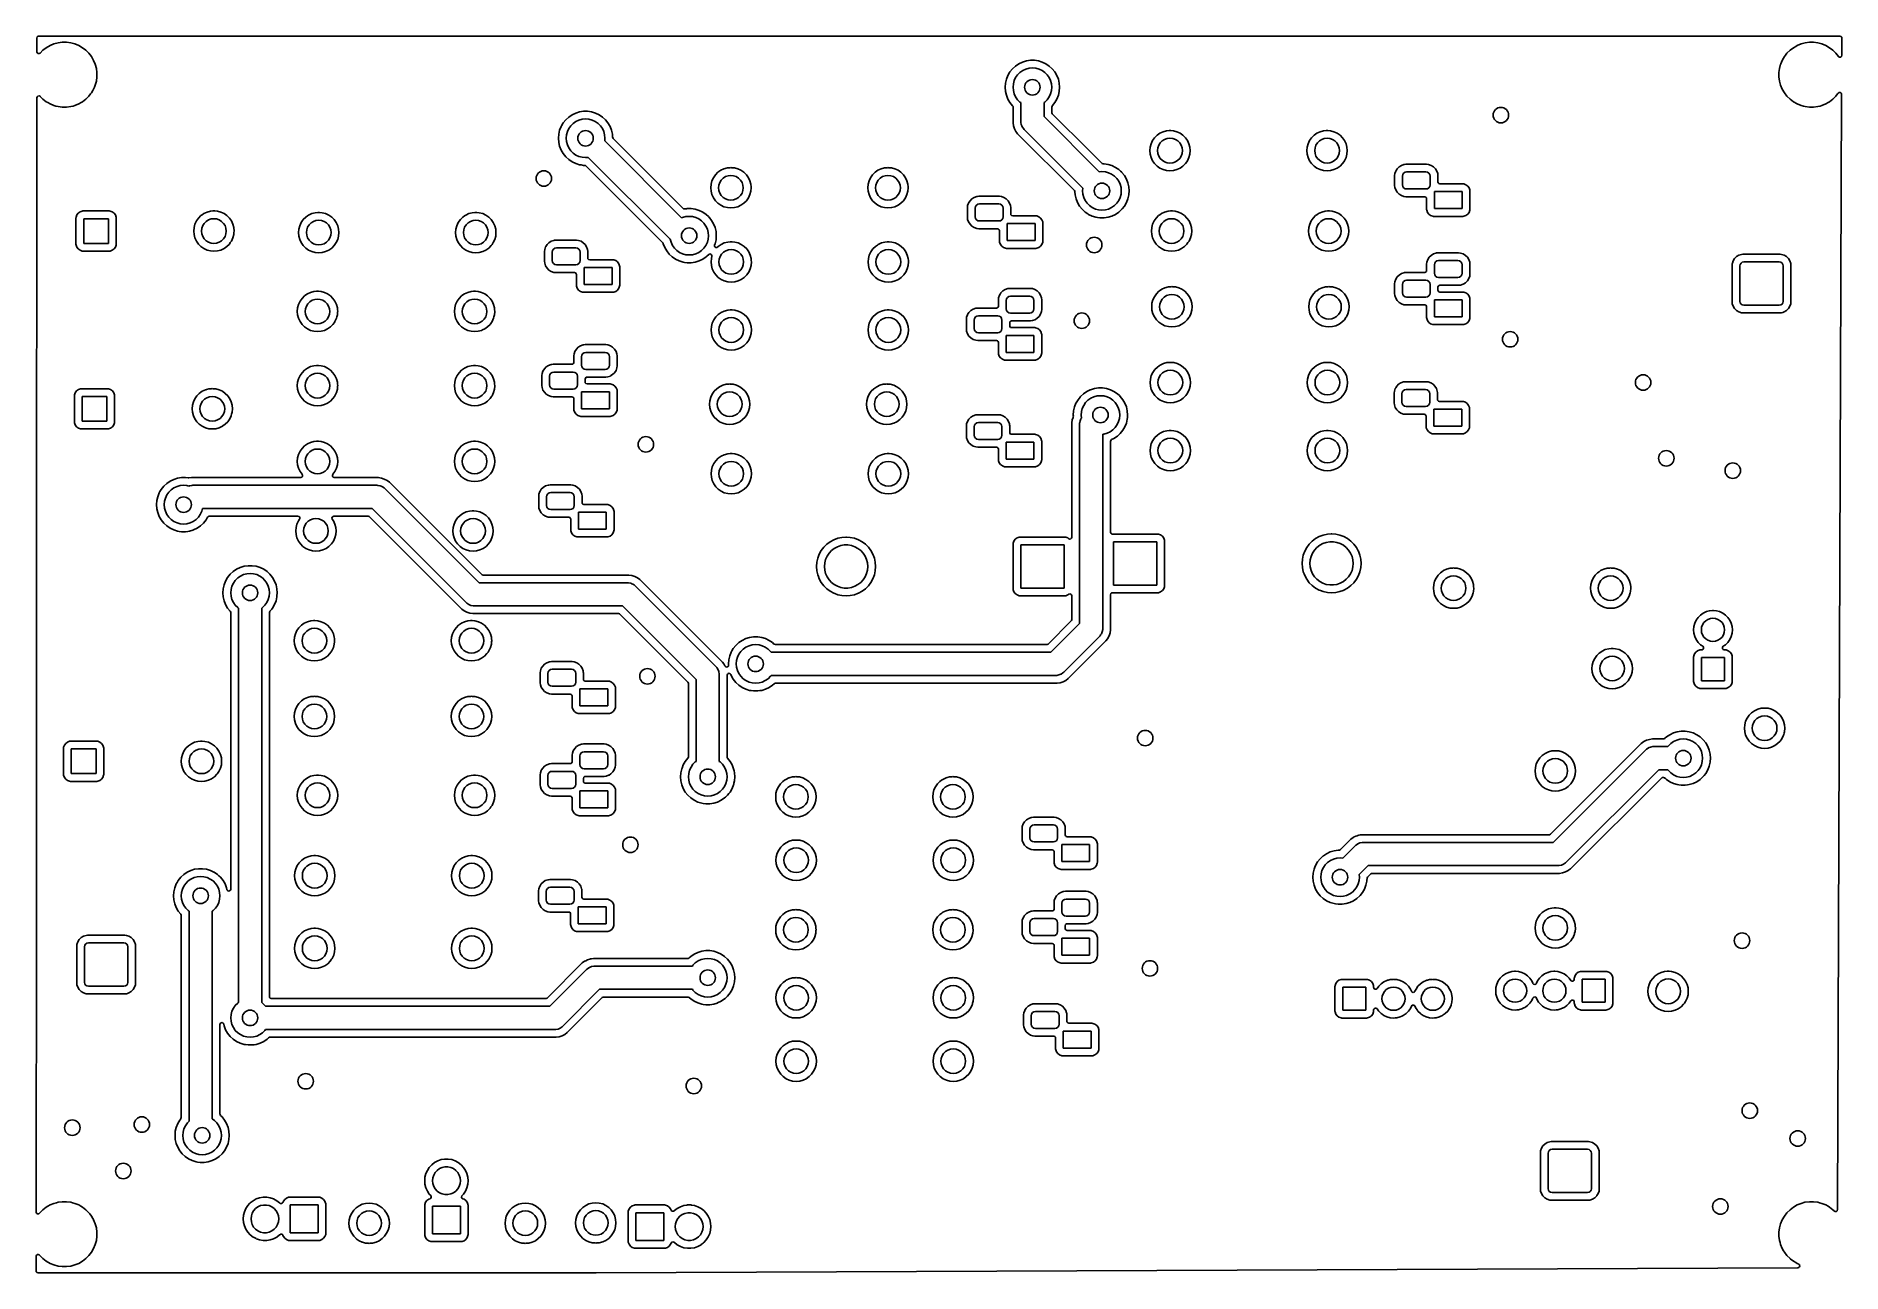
# Model space of a CAD drawing. Extents: x -0.07 to 4.53, y -0.19 to 2.96.
import ezdxf

# ---------------------------------------------------------------- set-up
doc = ezdxf.new("R2010")
doc.units = 0
doc.header["$MEASUREMENT"] = 0
doc.layers.add('BLACK', color=7, linetype='CONTINUOUS')

msp = doc.modelspace()

# ---------------------------------------------------------------- linework, layer by layer
at = {"layer": 'BLACK', "linetype": 'CONTINUOUS'}
for p, q in [((-0.0689, 2.9538), (-0.0681, 2.9564)), ((-0.0689, 2.9189), (-0.0689, 2.9538)), ((-0.0681, 2.9564), (-0.066, 2.9582)), ((-0.066, 2.9582), (-0.064, 2.9586)), ((-0.064, 2.9586), (4.5226, 2.9586)), ((-0.0042, 2.9429), (-0.015, 2.9415)), ((0.0066, 2.9429), (-0.0042, 2.9429)), ((0.0173, 2.9415), (0.0066, 2.9429)), ((4.4446, 2.9429), (4.4338, 2.9415)), ((4.4554, 2.9429), (4.4446, 2.9429)), ((4.4662, 2.9415), (4.4554, 2.9429)), ((4.5226, 2.9586), (4.5252, 2.9579)), ((4.5252, 2.9579), (4.527, 2.9558)), ((4.527, 2.9558), (4.5275, 2.9537)), ((4.5275, 2.9537), (4.5273, 2.9097)), ((-0.0689, 2.9185), (-0.0689, 2.9189)), ((-0.068, 2.9159), (-0.0689, 2.9185)), ((-0.0658, 2.9143), (-0.068, 2.9159)), ((-0.063, 2.9141), (-0.0658, 2.9143)), ((-0.0606, 2.9154), (-0.063, 2.9141)), ((-0.0535, 2.9225), (-0.0606, 2.9154)), ((-0.0449, 2.9291), (-0.0535, 2.9225)), ((-0.0535, 2.9225), (-0.0535, 2.9225)), ((-0.0355, 2.9346), (-0.0449, 2.9291)), ((-0.0255, 2.9387), (-0.0355, 2.9346)), ((-0.015, 2.9415), (-0.0255, 2.9387)), ((0.0278, 2.9387), (0.0173, 2.9415)), ((0.0378, 2.9346), (0.0278, 2.9387)), ((0.0472, 2.9291), (0.0378, 2.9346)), ((0.0558, 2.9225), (0.0472, 2.9291)), ((0.0635, 2.9149), (0.0558, 2.9225)), ((0.0701, 2.9063), (0.0635, 2.9149)), ((0.0755, 2.8969), (0.0701, 2.9063)), ((2.461, 2.8973), (2.4508, 2.8957)), ((2.4713, 2.8973), (2.461, 2.8973)), ((2.4815, 2.8957), (2.4713, 2.8973)), ((4.3789, 2.9025), (4.3757, 2.8969)), ((4.3811, 2.9063), (4.3789, 2.9025)), ((4.3837, 2.9097), (4.3811, 2.9063)), ((4.3877, 2.9149), (4.3837, 2.9097)), ((4.3954, 2.9225), (4.3877, 2.9149)), ((4.3877, 2.9149), (4.3877, 2.9149)), ((4.404, 2.9291), (4.3954, 2.9225)), ((4.3954, 2.9225), (4.3954, 2.9225)), ((4.41, 2.9326), (4.404, 2.9291)), ((4.404, 2.9291), (4.404, 2.9291)), ((4.4133, 2.9346), (4.41, 2.9326)), ((4.4234, 2.9387), (4.4133, 2.9346)), ((4.4133, 2.9346), (4.4133, 2.9346)), ((4.4133, 2.9346), (4.4133, 2.9346)), ((4.4338, 2.9415), (4.4234, 2.9387)), ((4.4766, 2.9387), (4.4662, 2.9415)), ((4.4867, 2.9346), (4.4766, 2.9387)), ((4.496, 2.9291), (4.4867, 2.9346)), ((4.5046, 2.9225), (4.496, 2.9291)), ((4.5123, 2.9149), (4.5046, 2.9225)), ((4.5185, 2.9067), (4.5123, 2.9149)), ((4.5192, 2.906), (4.5185, 2.9067)), ((4.5217, 2.9049), (4.5192, 2.906)), ((4.5244, 2.9053), (4.5217, 2.9049)), ((4.5265, 2.9071), (4.5244, 2.9053)), ((4.5273, 2.9097), (4.5265, 2.9071)), ((0.0797, 2.8869), (0.0755, 2.8969)), ((0.0825, 2.8764), (0.0797, 2.8869)), ((0.0839, 2.8657), (0.0825, 2.8764)), ((0.0825, 2.8441), (0.0839, 2.8548)), ((0.0839, 2.8548), (0.0839, 2.8657)), ((2.4039, 2.8583), (2.4001, 2.8487)), ((2.4081, 2.8657), (2.4039, 2.8583)), ((2.409, 2.8673), (2.4081, 2.8657)), ((2.4155, 2.8754), (2.409, 2.8673)), ((2.4231, 2.8824), (2.4155, 2.8754)), ((2.4155, 2.8754), (2.4155, 2.8754)), ((2.4199, 2.8452), (2.4235, 2.853)), ((2.4316, 2.8882), (2.4231, 2.8824)), ((2.4231, 2.8824), (2.4231, 2.8824)), ((2.4235, 2.853), (2.4284, 2.86)), ((2.4284, 2.86), (2.4345, 2.866)), ((2.4409, 2.8927), (2.4316, 2.8882)), ((2.4316, 2.8882), (2.4316, 2.8882)), ((2.4316, 2.8882), (2.4316, 2.8882)), ((2.4345, 2.866), (2.4415, 2.871)), ((2.4508, 2.8957), (2.4409, 2.8927)), ((2.4409, 2.8927), (2.4409, 2.8927)), ((2.4415, 2.871), (2.4493, 2.8746)), ((2.4493, 2.8746), (2.4576, 2.8768)), ((2.4576, 2.8768), (2.4661, 2.8776)), ((2.4661, 2.8776), (2.4747, 2.8768)), ((2.4747, 2.8768), (2.483, 2.8746)), ((2.4914, 2.8927), (2.4815, 2.8957)), ((2.483, 2.8746), (2.4907, 2.871)), ((2.4907, 2.871), (2.4978, 2.866)), ((2.5007, 2.8882), (2.4914, 2.8927)), ((2.4978, 2.866), (2.5038, 2.86)), ((2.5092, 2.8824), (2.5007, 2.8882)), ((2.5038, 2.86), (2.5088, 2.853)), ((2.5088, 2.853), (2.5124, 2.8452)), ((2.5168, 2.8754), (2.5092, 2.8824)), ((2.5232, 2.8673), (2.5168, 2.8754)), ((2.5284, 2.8583), (2.5232, 2.8673)), ((2.5322, 2.8487), (2.5284, 2.8583)), ((4.3687, 2.8764), (4.3673, 2.8657)), ((4.3673, 2.8657), (4.3673, 2.8657)), ((4.3673, 2.8657), (4.3673, 2.8548)), ((4.3673, 2.8548), (4.3673, 2.8548)), ((4.3673, 2.8548), (4.3687, 2.8441)), ((4.3715, 2.8869), (4.3687, 2.8764)), ((4.3687, 2.8764), (4.3687, 2.8764)), ((4.3687, 2.8764), (4.3687, 2.8764)), ((4.3721, 2.8882), (4.3715, 2.8869)), ((4.3757, 2.8969), (4.3721, 2.8882)), ((4.3757, 2.8969), (4.3757, 2.8969)), ((-0.0682, 2.8043), (-0.0661, 2.8061)), ((-0.0661, 2.8061), (-0.0634, 2.8065)), ((-0.0634, 2.8065), (-0.0609, 2.8054)), ((-0.0609, 2.8054), (-0.0607, 2.8051)), ((-0.0607, 2.8051), (-0.0535, 2.7979)), ((0.0558, 2.7979), (0.0635, 2.8056)), ((0.0635, 2.8056), (0.0678, 2.8113)), ((0.0635, 2.8056), (0.0635, 2.8056)), ((0.0678, 2.8113), (0.0701, 2.8142)), ((0.0701, 2.8142), (0.0736, 2.8202)), ((0.0736, 2.8202), (0.0755, 2.8236)), ((0.0755, 2.8236), (0.0775, 2.8283)), ((0.0755, 2.8236), (0.0755, 2.8236)), ((0.0775, 2.8283), (0.0797, 2.8336)), ((0.0797, 2.8336), (0.0825, 2.8441)), ((2.3978, 2.8386), (2.397, 2.8283)), ((2.397, 2.8283), (2.3978, 2.818)), ((2.397, 2.8283), (2.397, 2.8283)), ((2.4001, 2.8487), (2.3978, 2.8386)), ((2.3978, 2.8386), (2.3978, 2.8386)), ((2.3978, 2.818), (2.3978, 2.818)), ((2.3978, 2.818), (2.4001, 2.808)), ((2.4001, 2.8487), (2.4001, 2.8487)), ((2.4001, 2.808), (2.4001, 2.808)), ((2.4001, 2.808), (2.4039, 2.7984)), ((2.4169, 2.8283), (2.4177, 2.8369)), ((2.4177, 2.8198), (2.4169, 2.8283)), ((2.4177, 2.8369), (2.4199, 2.8452)), ((2.4199, 2.8115), (2.4177, 2.8198)), ((2.4235, 2.8037), (2.4199, 2.8115)), ((2.5124, 2.8115), (2.5088, 2.8037)), ((2.5124, 2.8452), (2.5146, 2.8369)), ((2.5146, 2.8198), (2.5124, 2.8115)), ((2.5146, 2.8369), (2.5154, 2.8283)), ((2.5154, 2.8283), (2.5146, 2.8198)), ((2.5284, 2.7984), (2.5322, 2.808)), ((2.5345, 2.8386), (2.5322, 2.8487)), ((2.5322, 2.808), (2.5345, 2.818)), ((2.5353, 2.8283), (2.5345, 2.8386)), ((2.5345, 2.8386), (2.5345, 2.8386)), ((2.5345, 2.8386), (2.5345, 2.8386)), ((2.5345, 2.818), (2.5353, 2.8283)), ((2.5345, 2.818), (2.5345, 2.818)), ((2.5353, 2.8283), (2.5353, 2.8283)), ((4.3687, 2.8441), (4.3687, 2.8441)), ((4.3687, 2.8441), (4.3715, 2.8336)), ((4.3715, 2.8336), (4.3757, 2.8236)), ((4.3757, 2.8236), (4.3757, 2.8236)), ((4.3757, 2.8236), (4.3811, 2.8142)), ((4.3811, 2.8142), (4.3877, 2.8056)), ((4.3877, 2.8056), (4.3877, 2.8056)), ((4.3877, 2.8056), (4.3954, 2.7979)), ((4.5046, 2.7979), (4.5123, 2.8056)), ((4.5123, 2.8056), (4.5166, 2.8113)), ((4.5123, 2.8056), (4.5123, 2.8056)), ((4.5269, 2.8103), (4.5163, -0.0301)), ((4.5166, 2.8113), (4.5182, 2.8132)), ((4.5182, 2.8132), (4.5204, 2.8149)), ((4.5204, 2.8149), (4.5231, 2.815)), ((4.5231, 2.815), (4.5255, 2.8137)), ((4.5255, 2.8137), (4.5268, 2.8113)), ((4.5268, 2.8113), (4.5269, 2.8103)), ((-0.0691, 2.6984), (-0.069, 2.8017)), ((-0.069, 2.8017), (-0.0682, 2.8043)), ((-0.0535, 2.7979), (-0.0535, 2.7979)), ((-0.0535, 2.7979), (-0.0449, 2.7913)), ((-0.0449, 2.7913), (-0.0449, 2.7913)), ((-0.0449, 2.7913), (-0.0411, 2.7892)), ((-0.0411, 2.7892), (-0.0355, 2.7859)), ((-0.0355, 2.7859), (-0.0355, 2.7859)), ((-0.0355, 2.7859), (-0.0255, 2.7818)), ((-0.0255, 2.7818), (-0.0208, 2.7805)), ((-0.0208, 2.7805), (-0.015, 2.779)), ((-0.015, 2.779), (-0.015, 2.779)), ((-0.015, 2.779), (-0.015, 2.779)), ((-0.015, 2.779), (-0.0042, 2.7775)), ((-0.0042, 2.7775), (-0.0042, 2.7775)), ((-0.0042, 2.7775), (-0.0042, 2.7775)), ((-0.0042, 2.7775), (-0.0042, 2.7775)), ((-0.0042, 2.7775), (0.0066, 2.7775)), ((0.0066, 2.7775), (0.0173, 2.779)), ((0.0066, 2.7775), (0.0066, 2.7775)), ((0.0066, 2.7775), (0.0066, 2.7775)), ((0.0066, 2.7775), (0.0066, 2.7775)), ((0.0173, 2.779), (0.0232, 2.7805)), ((0.0173, 2.779), (0.0173, 2.779)), ((0.0173, 2.779), (0.0173, 2.779)), ((0.0232, 2.7805), (0.0278, 2.7818)), ((0.0278, 2.7818), (0.0378, 2.7859)), ((0.0378, 2.7859), (0.0435, 2.7892)), ((0.0378, 2.7859), (0.0378, 2.7859)), ((0.0435, 2.7892), (0.0472, 2.7913)), ((0.0472, 2.7913), (0.0558, 2.7979)), ((0.0472, 2.7913), (0.0472, 2.7913)), ((0.0558, 2.7979), (0.0558, 2.7979)), ((1.3031, 2.7628), (1.2938, 2.7583)), ((1.313, 2.7658), (1.3031, 2.7628)), ((1.3031, 2.7628), (1.3031, 2.7628)), ((1.3232, 2.7673), (1.313, 2.7658)), ((1.3335, 2.7673), (1.3232, 2.7673)), ((1.3437, 2.7658), (1.3335, 2.7673)), ((1.3536, 2.7628), (1.3437, 2.7658)), ((1.3629, 2.7583), (1.3536, 2.7628)), ((2.4039, 2.7984), (2.409, 2.7894)), ((2.409, 2.7894), (2.4155, 2.7813)), ((2.4155, 2.7813), (2.4156, 2.7812)), ((2.4156, 2.7812), (2.4155, 2.7811)), ((2.4155, 2.7811), (2.4168, 2.7791)), ((2.4168, 2.7791), (2.4169, 2.7779)), ((2.4169, 2.7779), (2.4169, 2.7379)), ((2.4284, 2.7967), (2.4235, 2.8037)), ((2.4345, 2.7906), (2.4284, 2.7967)), ((2.4366, 2.7892), (2.4345, 2.7906)), ((2.4366, 2.7417), (2.4366, 2.7892)), ((2.4978, 2.7906), (2.4957, 2.7892)), ((2.4957, 2.7892), (2.4957, 2.754)), ((2.5038, 2.7967), (2.4978, 2.7906)), ((2.5088, 2.8037), (2.5038, 2.7967)), ((2.5154, 2.7779), (2.5161, 2.7805)), ((2.5154, 2.7641), (2.5154, 2.7779)), ((2.5155, 2.7631), (2.5154, 2.7641)), ((2.5168, 2.7607), (2.5155, 2.7631)), ((2.5161, 2.7805), (2.5167, 2.7812)), ((2.5167, 2.7812), (2.5168, 2.7813)), ((2.5167, 2.7812), (2.5167, 2.7812)), ((2.5168, 2.7813), (2.5171, 2.7818)), ((2.6106, 2.6669), (2.5168, 2.7607)), ((2.5171, 2.7818), (2.5232, 2.7894)), ((2.5232, 2.7894), (2.5284, 2.7984)), ((4.3954, 2.7979), (4.3954, 2.7979)), ((4.3954, 2.7979), (4.404, 2.7913)), ((4.404, 2.7913), (4.4133, 2.7859)), ((4.4133, 2.7859), (4.4133, 2.7859)), ((4.4133, 2.7859), (4.4234, 2.7818)), ((4.4234, 2.7818), (4.4299, 2.78)), ((4.4299, 2.78), (4.4338, 2.779)), ((4.4338, 2.779), (4.4338, 2.779)), ((4.4338, 2.779), (4.4338, 2.779)), ((4.4338, 2.779), (4.4446, 2.7775)), ((4.4446, 2.7775), (4.4446, 2.7775)), ((4.4446, 2.7775), (4.4446, 2.7775)), ((4.4446, 2.7775), (4.4446, 2.7775)), ((4.4446, 2.7775), (4.4554, 2.7775)), ((4.4554, 2.7775), (4.4662, 2.779)), ((4.4554, 2.7775), (4.4554, 2.7775)), ((4.4554, 2.7775), (4.4554, 2.7775)), ((4.4554, 2.7775), (4.4554, 2.7775)), ((4.4662, 2.779), (4.472, 2.7805)), ((4.4662, 2.779), (4.4662, 2.779)), ((4.4662, 2.779), (4.4662, 2.779)), ((4.472, 2.7805), (4.4766, 2.7818)), ((4.4766, 2.7818), (4.4867, 2.7859)), ((4.4867, 2.7859), (4.4923, 2.7892)), ((4.4867, 2.7859), (4.4867, 2.7859)), ((4.4923, 2.7892), (4.496, 2.7913)), ((4.496, 2.7913), (4.5046, 2.7979)), ((4.496, 2.7913), (4.496, 2.7913)), ((4.5046, 2.7979), (4.5046, 2.7979)), ((1.2623, 2.7188), (1.26, 2.7087)), ((1.2661, 2.7284), (1.2623, 2.7188)), ((1.2623, 2.7188), (1.2623, 2.7188)), ((1.2671, 2.7302), (1.2661, 2.7284)), ((1.2712, 2.7374), (1.2671, 2.7302)), ((1.2777, 2.7454), (1.2712, 2.7374)), ((1.2853, 2.7525), (1.2777, 2.7454)), ((1.2777, 2.7454), (1.2777, 2.7454)), ((1.2799, 2.707), (1.2821, 2.7153)), ((1.2821, 2.7153), (1.2857, 2.723)), ((1.2938, 2.7583), (1.2853, 2.7525)), ((1.2853, 2.7525), (1.2853, 2.7525)), ((1.2857, 2.723), (1.2906, 2.7301)), ((1.2906, 2.7301), (1.2967, 2.7361)), ((1.2938, 2.7583), (1.2938, 2.7583)), ((1.2938, 2.7583), (1.2938, 2.7583)), ((1.2967, 2.7361), (1.3037, 2.741)), ((1.3037, 2.741), (1.3115, 2.7447)), ((1.3115, 2.7447), (1.3198, 2.7469)), ((1.3198, 2.7469), (1.3283, 2.7476)), ((1.3283, 2.7476), (1.3369, 2.7469)), ((1.3369, 2.7469), (1.3452, 2.7447)), ((1.3452, 2.7447), (1.353, 2.741)), ((1.353, 2.741), (1.36, 2.7361)), ((1.36, 2.7361), (1.366, 2.7301)), ((1.3714, 2.7525), (1.3629, 2.7583)), ((1.366, 2.7301), (1.371, 2.723)), ((1.371, 2.723), (1.3746, 2.7153)), ((1.379, 2.7454), (1.3714, 2.7525)), ((1.3746, 2.7153), (1.3768, 2.707)), ((1.3854, 2.7374), (1.379, 2.7454)), ((1.3906, 2.7284), (1.3854, 2.7374)), ((1.3944, 2.7188), (1.3906, 2.7284)), ((1.3967, 2.7087), (1.3944, 2.7188)), ((2.4169, 2.7379), (2.4181, 2.7302)), ((2.4181, 2.7302), (2.4205, 2.7228)), ((2.4205, 2.7228), (2.424, 2.7159)), ((2.424, 2.7159), (2.4266, 2.7124)), ((2.4368, 2.7388), (2.4366, 2.7417)), ((2.4379, 2.7332), (2.4368, 2.7388)), ((2.4391, 2.7302), (2.4379, 2.7332)), ((2.4401, 2.7278), (2.4391, 2.7302)), ((2.4409, 2.7267), (2.4401, 2.7278)), ((2.4433, 2.723), (2.4409, 2.7267)), ((2.4453, 2.7209), (2.4433, 2.723)), ((2.5947, 2.5714), (2.4453, 2.7209)), ((2.4957, 2.754), (2.6365, 2.6132)), ((2.799, 2.7152), (2.7908, 2.7114)), ((2.8076, 2.7175), (2.799, 2.7152)), ((2.814, 2.7181), (2.8076, 2.7175)), ((2.8165, 2.7183), (2.814, 2.7181)), ((2.8188, 2.7181), (2.8165, 2.7183)), ((2.8165, 2.7183), (2.8165, 2.7183)), ((2.8255, 2.7175), (2.8188, 2.7181)), ((2.8341, 2.7152), (2.8255, 2.7175)), ((2.8422, 2.7114), (2.8341, 2.7152)), ((3.199, 2.7152), (3.1908, 2.7114)), ((3.2076, 2.7175), (3.199, 2.7152)), ((3.214, 2.7181), (3.2076, 2.7175)), ((3.2165, 2.7183), (3.214, 2.7181)), ((3.2188, 2.7181), (3.2165, 2.7183)), ((3.2165, 2.7183), (3.2165, 2.7183)), ((3.2255, 2.7175), (3.2188, 2.7181)), ((3.2341, 2.7152), (3.2255, 2.7175)), ((3.2422, 2.7114), (3.2341, 2.7152)), ((-0.0692, 2.4956), (-0.0691, 2.6984)), ((1.26, 2.7087), (1.2592, 2.6984)), ((1.2592, 2.6984), (1.26, 2.6881)), ((1.2592, 2.6984), (1.2592, 2.6984)), ((1.26, 2.7087), (1.26, 2.7087)), ((1.26, 2.6881), (1.26, 2.6881)), ((1.26, 2.6881), (1.2623, 2.6781)), ((1.2623, 2.6781), (1.2623, 2.6781)), ((1.2623, 2.6781), (1.2661, 2.6684)), ((1.2661, 2.6684), (1.2712, 2.6595)), ((1.2791, 2.6984), (1.2799, 2.707)), ((1.2799, 2.6899), (1.2791, 2.6984)), ((1.2821, 2.6816), (1.2799, 2.6899)), ((1.2857, 2.6738), (1.2821, 2.6816)), ((1.2906, 2.6668), (1.2857, 2.6738)), ((1.3768, 2.707), (1.3776, 2.6984)), ((1.3776, 2.6984), (1.377, 2.6916)), ((1.377, 2.6916), (1.573, 2.4956)), ((1.3973, 2.7008), (1.3967, 2.7087)), ((1.3967, 2.7087), (1.3967, 2.7087)), ((1.3974, 2.7001), (1.3973, 2.7008)), ((1.3987, 2.6977), (1.3974, 2.7001)), ((1.524, 2.5724), (1.3987, 2.6977)), ((2.4266, 2.7124), (2.4286, 2.7097)), ((2.4286, 2.7097), (2.4286, 2.7097)), ((2.4286, 2.7097), (2.4286, 2.7097)), ((2.4286, 2.7097), (2.573, 2.5653)), ((2.7659, 2.6759), (2.7651, 2.6669)), ((2.7682, 2.6845), (2.7659, 2.6759)), ((2.7659, 2.6759), (2.7659, 2.6759)), ((2.772, 2.6926), (2.7682, 2.6845)), ((2.7682, 2.6845), (2.7682, 2.6845)), ((2.7772, 2.7), (2.772, 2.6926)), ((2.772, 2.6926), (2.772, 2.6926)), ((2.7835, 2.7063), (2.7772, 2.7)), ((2.787, 2.7087), (2.7835, 2.7063)), ((2.785, 2.6669), (2.7858, 2.6739)), ((2.7858, 2.6739), (2.7882, 2.6806)), ((2.7908, 2.7114), (2.787, 2.7087)), ((2.7882, 2.6806), (2.7919, 2.6866)), ((2.7919, 2.6866), (2.7969, 2.6916)), ((2.7969, 2.6916), (2.8029, 2.6953)), ((2.8029, 2.6953), (2.8095, 2.6976)), ((2.8095, 2.6976), (2.8165, 2.6984)), ((2.8165, 2.6984), (2.8235, 2.6976)), ((2.8235, 2.6976), (2.8302, 2.6953)), ((2.8302, 2.6953), (2.8362, 2.6916)), ((2.8362, 2.6916), (2.8412, 2.6866)), ((2.8412, 2.6866), (2.8449, 2.6806)), ((2.8496, 2.7063), (2.8422, 2.7114)), ((2.8449, 2.6806), (2.8472, 2.6739)), ((2.8472, 2.6739), (2.848, 2.6669)), ((2.8559, 2.7), (2.8496, 2.7063)), ((2.861, 2.6926), (2.8559, 2.7)), ((2.8648, 2.6845), (2.861, 2.6926)), ((2.8672, 2.6759), (2.8648, 2.6845)), ((2.8679, 2.6669), (2.8672, 2.6759)), ((3.1659, 2.6759), (3.1651, 2.6669)), ((3.1682, 2.6845), (3.1659, 2.6759)), ((3.1659, 2.6759), (3.1659, 2.6759)), ((3.172, 2.6926), (3.1682, 2.6845)), ((3.1682, 2.6845), (3.1682, 2.6845)), ((3.1772, 2.7), (3.172, 2.6926)), ((3.172, 2.6926), (3.172, 2.6926)), ((3.1835, 2.7063), (3.1772, 2.7)), ((3.187, 2.7087), (3.1835, 2.7063)), ((3.185, 2.6669), (3.1858, 2.6739)), ((3.1858, 2.6739), (3.1882, 2.6806)), ((3.1908, 2.7114), (3.187, 2.7087)), ((3.1882, 2.6806), (3.1919, 2.6866)), ((3.1919, 2.6866), (3.1969, 2.6916)), ((3.1969, 2.6916), (3.2029, 2.6953)), ((3.2029, 2.6953), (3.2095, 2.6976)), ((3.2095, 2.6976), (3.2165, 2.6984)), ((3.2165, 2.6984), (3.2235, 2.6976)), ((3.2235, 2.6976), (3.2302, 2.6953)), ((3.2302, 2.6953), (3.2362, 2.6916)), ((3.2362, 2.6916), (3.2412, 2.6866)), ((3.2412, 2.6866), (3.2449, 2.6806)), ((3.2496, 2.7063), (3.2422, 2.7114)), ((3.2449, 2.6806), (3.2472, 2.6739)), ((3.2472, 2.6739), (3.248, 2.6669)), ((3.2559, 2.7), (3.2496, 2.7063)), ((3.261, 2.6926), (3.2559, 2.7)), ((3.2648, 2.6845), (3.261, 2.6926)), ((3.2672, 2.6759), (3.2648, 2.6845)), ((3.2679, 2.6669), (3.2672, 2.6759)), ((1.2712, 2.6595), (1.2777, 2.6514)), ((1.2777, 2.6514), (1.2853, 2.6444)), ((1.2853, 2.6444), (1.2938, 2.6386)), ((1.2967, 2.6607), (1.2906, 2.6668)), ((1.2938, 2.6386), (1.2938, 2.6386)), ((1.2938, 2.6386), (1.3031, 2.6341)), ((1.3037, 2.6558), (1.2967, 2.6607)), ((1.3031, 2.6341), (1.3031, 2.6341)), ((1.3031, 2.6341), (1.313, 2.631)), ((1.3115, 2.6522), (1.3037, 2.6558)), ((1.3198, 2.65), (1.3115, 2.6522)), ((1.313, 2.631), (1.313, 2.631)), ((1.313, 2.631), (1.313, 2.631)), ((1.313, 2.631), (1.3168, 2.6305)), ((1.3168, 2.6305), (1.3232, 2.6295)), ((1.3283, 2.6492), (1.3198, 2.65)), ((1.3232, 2.6295), (1.3232, 2.6295)), ((1.3232, 2.6295), (1.3256, 2.6295)), ((1.3256, 2.6295), (1.3283, 2.6287)), ((1.3352, 2.6498), (1.3283, 2.6492)), ((1.3283, 2.6287), (1.3291, 2.6281)), ((1.3291, 2.6281), (1.5248, 2.4324)), ((1.5438, 2.4412), (1.3352, 2.6498)), ((1.6895, 2.6231), (1.6808, 2.6207)), ((1.6959, 2.6236), (1.6895, 2.6231)), ((1.6984, 2.6238), (1.6959, 2.6236)), ((1.7007, 2.6236), (1.6984, 2.6238)), ((1.6984, 2.6238), (1.6984, 2.6238)), ((1.7073, 2.6231), (1.7007, 2.6236)), ((1.716, 2.6207), (1.7073, 2.6231)), ((2.0895, 2.6231), (2.0808, 2.6207)), ((2.0959, 2.6236), (2.0895, 2.6231)), ((2.0984, 2.6238), (2.0959, 2.6236)), ((2.1007, 2.6236), (2.0984, 2.6238)), ((2.0984, 2.6238), (2.0984, 2.6238)), ((2.1073, 2.6231), (2.1007, 2.6236)), ((2.116, 2.6207), (2.1073, 2.6231)), ((2.6426, 2.6349), (2.6106, 2.6669)), ((2.6434, 2.6343), (2.6426, 2.6349)), ((2.646, 2.6335), (2.6434, 2.6343)), ((2.6485, 2.6335), (2.646, 2.6335)), ((2.6587, 2.6319), (2.6485, 2.6335)), ((2.6686, 2.6289), (2.6587, 2.6319)), ((2.6779, 2.6244), (2.6686, 2.6289)), ((2.6864, 2.6186), (2.6779, 2.6244)), ((2.7651, 2.6669), (2.7659, 2.658)), ((2.7651, 2.6669), (2.7651, 2.6669)), ((2.7659, 2.658), (2.7659, 2.658)), ((2.7659, 2.658), (2.7682, 2.6494)), ((2.7682, 2.6494), (2.7682, 2.6494)), ((2.7682, 2.6494), (2.772, 2.6412)), ((2.772, 2.6412), (2.772, 2.6412)), ((2.772, 2.6412), (2.7772, 2.6339)), ((2.7772, 2.6339), (2.7835, 2.6276)), ((2.7835, 2.6276), (2.7908, 2.6224)), ((2.7858, 2.6599), (2.785, 2.6669)), ((2.7882, 2.6533), (2.7858, 2.6599)), ((2.7919, 2.6473), (2.7882, 2.6533)), ((2.7908, 2.6224), (2.7908, 2.6224)), ((2.7908, 2.6224), (2.799, 2.6186)), ((2.7969, 2.6423), (2.7919, 2.6473)), ((2.8029, 2.6386), (2.7969, 2.6423)), ((2.8095, 2.6362), (2.8029, 2.6386)), ((2.8165, 2.6354), (2.8095, 2.6362)), ((2.8235, 2.6362), (2.8165, 2.6354)), ((2.8302, 2.6386), (2.8235, 2.6362)), ((2.8362, 2.6423), (2.8302, 2.6386)), ((2.8341, 2.6186), (2.8422, 2.6224)), ((2.8412, 2.6473), (2.8362, 2.6423)), ((2.8449, 2.6533), (2.8412, 2.6473)), ((2.8422, 2.6224), (2.8496, 2.6276)), ((2.8422, 2.6224), (2.8422, 2.6224)), ((2.8472, 2.6599), (2.8449, 2.6533)), ((2.848, 2.6669), (2.8472, 2.6599)), ((2.8496, 2.6276), (2.8559, 2.6339)), ((2.8559, 2.6339), (2.8592, 2.6386)), ((2.8592, 2.6386), (2.861, 2.6412)), ((2.861, 2.6412), (2.8648, 2.6494)), ((2.8648, 2.6494), (2.8672, 2.658)), ((2.8672, 2.658), (2.8679, 2.6669)), ((2.8679, 2.6669), (2.8679, 2.6669)), ((3.1651, 2.6669), (3.1659, 2.658)), ((3.1651, 2.6669), (3.1651, 2.6669)), ((3.1659, 2.658), (3.1659, 2.658)), ((3.1659, 2.658), (3.1682, 2.6494)), ((3.1682, 2.6494), (3.1682, 2.6494)), ((3.1682, 2.6494), (3.172, 2.6412)), ((3.172, 2.6412), (3.172, 2.6412)), ((3.172, 2.6412), (3.1772, 2.6339)), ((3.1772, 2.6339), (3.1835, 2.6276)), ((3.1835, 2.6276), (3.1908, 2.6224)), ((3.1858, 2.6599), (3.185, 2.6669)), ((3.1882, 2.6533), (3.1858, 2.6599)), ((3.1919, 2.6473), (3.1882, 2.6533)), ((3.1908, 2.6224), (3.1908, 2.6224)), ((3.1908, 2.6224), (3.199, 2.6186)), ((3.1969, 2.6423), (3.1919, 2.6473)), ((3.2029, 2.6386), (3.1969, 2.6423)), ((3.2095, 2.6362), (3.2029, 2.6386)), ((3.2165, 2.6354), (3.2095, 2.6362)), ((3.2235, 2.6362), (3.2165, 2.6354)), ((3.2302, 2.6386), (3.2235, 2.6362)), ((3.2362, 2.6423), (3.2302, 2.6386)), ((3.2341, 2.6186), (3.2422, 2.6224)), ((3.2412, 2.6473), (3.2362, 2.6423)), ((3.2449, 2.6533), (3.2412, 2.6473)), ((3.2422, 2.6224), (3.2496, 2.6276)), ((3.2422, 2.6224), (3.2422, 2.6224)), ((3.2472, 2.6599), (3.2449, 2.6533)), ((3.248, 2.6669), (3.2472, 2.6599)), ((3.2496, 2.6276), (3.2559, 2.6339)), ((3.2559, 2.6339), (3.2592, 2.6386)), ((3.2592, 2.6386), (3.261, 2.6412)), ((3.261, 2.6412), (3.2648, 2.6494)), ((3.2648, 2.6494), (3.2672, 2.658)), ((3.2672, 2.658), (3.2679, 2.6669)), ((3.3999, 2.6258), (3.3951, 2.6209)), ((3.4058, 2.6295), (3.3999, 2.6258)), ((3.4123, 2.6317), (3.4058, 2.6295)), ((3.4139, 2.6319), (3.4123, 2.6317)), ((3.4123, 2.6317), (3.4123, 2.6317)), ((3.4123, 2.6317), (3.4123, 2.6317)), ((3.4174, 2.6323), (3.4139, 2.6319)), ((3.47, 2.6323), (3.4174, 2.6323)), ((3.4174, 2.6323), (3.4174, 2.6323)), ((3.4174, 2.6323), (3.4174, 2.6323)), ((3.4751, 2.6317), (3.47, 2.6323)), ((3.47, 2.6323), (3.47, 2.6323)), ((3.47, 2.6323), (3.47, 2.6323)), ((3.4816, 2.6295), (3.4751, 2.6317)), ((3.4875, 2.6258), (3.4816, 2.6295)), ((3.4923, 2.6209), (3.4875, 2.6258)), ((1.6478, 2.5814), (1.647, 2.5724)), ((1.6501, 2.59), (1.6478, 2.5814)), ((1.6478, 2.5814), (1.6478, 2.5814)), ((1.6539, 2.5981), (1.6501, 2.59)), ((1.6501, 2.59), (1.6501, 2.59)), ((1.6591, 2.6055), (1.6539, 2.5981)), ((1.6539, 2.5981), (1.6539, 2.5981)), ((1.6654, 2.6118), (1.6591, 2.6055)), ((1.6727, 2.617), (1.6654, 2.6118)), ((1.6669, 2.5724), (1.6677, 2.5794)), ((1.6677, 2.5794), (1.67, 2.5861)), ((1.67, 2.5861), (1.6738, 2.5921)), ((1.6808, 2.6207), (1.6727, 2.617)), ((1.6727, 2.617), (1.6727, 2.617)), ((1.6738, 2.5921), (1.6788, 2.5971)), ((1.6788, 2.5971), (1.6848, 2.6008)), ((1.6848, 2.6008), (1.6914, 2.6031)), ((1.6914, 2.6031), (1.6984, 2.6039)), ((1.6984, 2.6039), (1.7054, 2.6031)), ((1.7054, 2.6031), (1.7121, 2.6008)), ((1.7121, 2.6008), (1.7181, 2.5971)), ((1.7241, 2.617), (1.716, 2.6207)), ((1.7181, 2.5971), (1.723, 2.5921)), ((1.723, 2.5921), (1.7268, 2.5861)), ((1.7315, 2.6118), (1.7241, 2.617)), ((1.7268, 2.5861), (1.7291, 2.5794)), ((1.7291, 2.5794), (1.7299, 2.5724)), ((1.7378, 2.6055), (1.7315, 2.6118)), ((1.7429, 2.5981), (1.7378, 2.6055)), ((1.7467, 2.59), (1.7429, 2.5981)), ((1.749, 2.5814), (1.7467, 2.59)), ((1.7496, 2.5749), (1.749, 2.5814)), ((2.0478, 2.5814), (2.047, 2.5724)), ((2.0501, 2.59), (2.0478, 2.5814)), ((2.0478, 2.5814), (2.0478, 2.5814)), ((2.0539, 2.5981), (2.0501, 2.59)), ((2.0501, 2.59), (2.0501, 2.59)), ((2.0591, 2.6055), (2.0539, 2.5981)), ((2.0539, 2.5981), (2.0539, 2.5981)), ((2.0654, 2.6118), (2.0591, 2.6055)), ((2.0727, 2.617), (2.0654, 2.6118)), ((2.0669, 2.5724), (2.0677, 2.5794)), ((2.0677, 2.5794), (2.07, 2.5861)), ((2.07, 2.5861), (2.0738, 2.5921)), ((2.0808, 2.6207), (2.0727, 2.617)), ((2.0727, 2.617), (2.0727, 2.617)), ((2.0738, 2.5921), (2.0788, 2.5971)), ((2.0788, 2.5971), (2.0848, 2.6008)), ((2.0848, 2.6008), (2.0914, 2.6031)), ((2.0914, 2.6031), (2.0984, 2.6039)), ((2.0984, 2.6039), (2.1054, 2.6031)), ((2.1054, 2.6031), (2.1121, 2.6008)), ((2.1121, 2.6008), (2.1181, 2.5971)), ((2.1241, 2.617), (2.116, 2.6207)), ((2.1181, 2.5971), (2.123, 2.5921)), ((2.123, 2.5921), (2.1268, 2.5861)), ((2.1315, 2.6118), (2.1241, 2.617)), ((2.1268, 2.5861), (2.1291, 2.5794)), ((2.1291, 2.5794), (2.1299, 2.5724)), ((2.1378, 2.6055), (2.1315, 2.6118)), ((2.1429, 2.5981), (2.1378, 2.6055)), ((2.1467, 2.59), (2.1429, 2.5981)), ((2.149, 2.5814), (2.1467, 2.59)), ((2.1496, 2.5749), (2.149, 2.5814)), ((2.6365, 2.6132), (2.6433, 2.6138)), ((2.6433, 2.6138), (2.6519, 2.613)), ((2.6519, 2.613), (2.6601, 2.6108)), ((2.6601, 2.6108), (2.6679, 2.6072)), ((2.6679, 2.6072), (2.6749, 2.6023)), ((2.6749, 2.6023), (2.681, 2.5962)), ((2.681, 2.5962), (2.6859, 2.5892)), ((2.6859, 2.5892), (2.6896, 2.5814)), ((2.6902, 2.6151), (2.6864, 2.6186)), ((2.6896, 2.5814), (2.6918, 2.5731)), ((2.6937, 2.6118), (2.6902, 2.6151)), ((2.694, 2.6116), (2.6937, 2.6118)), ((2.7004, 2.6035), (2.694, 2.6116)), ((2.7056, 2.5946), (2.7004, 2.6035)), ((2.7004, 2.6035), (2.7004, 2.6035)), ((2.7093, 2.5849), (2.7056, 2.5946)), ((2.7116, 2.5749), (2.7093, 2.5849)), ((2.799, 2.6186), (2.799, 2.6186)), ((2.799, 2.6186), (2.8076, 2.6163)), ((2.8076, 2.6163), (2.8076, 2.6163)), ((2.8076, 2.6163), (2.8165, 2.6155)), ((2.8165, 2.6155), (2.8255, 2.6163)), ((2.8165, 2.6155), (2.8165, 2.6155)), ((2.8165, 2.6155), (2.8165, 2.6155)), ((2.8255, 2.6163), (2.8341, 2.6186)), ((2.8255, 2.6163), (2.8255, 2.6163)), ((2.8341, 2.6186), (2.8341, 2.6186)), ((3.199, 2.6186), (3.199, 2.6186)), ((3.199, 2.6186), (3.2076, 2.6163)), ((3.2076, 2.6163), (3.2076, 2.6163)), ((3.2076, 2.6163), (3.2165, 2.6155)), ((3.2165, 2.6155), (3.2255, 2.6163)), ((3.2165, 2.6155), (3.2165, 2.6155)), ((3.2165, 2.6155), (3.2165, 2.6155)), ((3.2255, 2.6163), (3.2341, 2.6186)), ((3.2255, 2.6163), (3.2255, 2.6163)), ((3.2341, 2.6186), (3.2341, 2.6186)), ((3.3891, 2.6086), (3.3886, 2.6035)), ((3.3886, 2.6035), (3.3886, 2.5784)), ((3.3886, 2.5784), (3.3891, 2.5733)), ((3.3914, 2.6151), (3.3891, 2.6086)), ((3.3891, 2.6086), (3.3891, 2.6086)), ((3.3922, 2.6163), (3.3914, 2.6151)), ((3.3951, 2.6209), (3.3922, 2.6163)), ((3.4083, 2.6018), (3.4091, 2.6059)), ((3.4083, 2.5801), (3.4083, 2.6018)), ((3.4091, 2.576), (3.4083, 2.5801)), ((3.4091, 2.6059), (3.4114, 2.6094)), ((3.4114, 2.5725), (3.4091, 2.576)), ((3.4114, 2.6094), (3.415, 2.6118)), ((3.415, 2.6118), (3.4191, 2.6126)), ((3.4191, 2.6126), (3.4683, 2.6126)), ((3.4683, 2.6126), (3.4725, 2.6118)), ((3.4725, 2.6118), (3.476, 2.6094)), ((3.476, 2.6094), (3.4783, 2.6059)), ((3.4783, 2.576), (3.476, 2.5725)), ((3.4783, 2.6059), (3.4791, 2.6018)), ((3.4791, 2.5801), (3.4783, 2.576)), ((3.4791, 2.6018), (3.4791, 2.5801)), ((3.496, 2.6151), (3.4923, 2.6209)), ((3.4983, 2.6086), (3.496, 2.6151)), ((3.4988, 2.6035), (3.4983, 2.6086)), ((3.4988, 2.5872), (3.4988, 2.6035)), ((3.4988, 2.6035), (3.4988, 2.6035)), ((3.4988, 2.6035), (3.4988, 2.6035)), ((3.4993, 2.5852), (3.4988, 2.5872)), ((3.5011, 2.5831), (3.4993, 2.5852)), ((3.5037, 2.5823), (3.5011, 2.5831)), ((3.5625, 2.5823), (3.5037, 2.5823)), ((3.5649, 2.5821), (3.5625, 2.5823)), ((3.5702, 2.5801), (3.5649, 2.5821)), ((3.5747, 2.5767), (3.5702, 2.5801)), ((3.5781, 2.5721), (3.5747, 2.5767)), ((1.5766, 2.5198), (1.524, 2.5724)), ((1.647, 2.5724), (1.6478, 2.5635)), ((1.647, 2.5724), (1.647, 2.5724)), ((1.6478, 2.5635), (1.6478, 2.5635)), ((1.6478, 2.5635), (1.6501, 2.5549)), ((1.6501, 2.5549), (1.6501, 2.5549)), ((1.6501, 2.5549), (1.6539, 2.5467)), ((1.6539, 2.5467), (1.6539, 2.5467)), ((1.6539, 2.5467), (1.6591, 2.5394)), ((1.6591, 2.5394), (1.6654, 2.5331)), ((1.6654, 2.5331), (1.6727, 2.5279)), ((1.6677, 2.5654), (1.6669, 2.5724)), ((1.67, 2.5588), (1.6677, 2.5654)), ((1.6738, 2.5528), (1.67, 2.5588)), ((1.6788, 2.5478), (1.6738, 2.5528)), ((1.6848, 2.5441), (1.6788, 2.5478)), ((1.6914, 2.5417), (1.6848, 2.5441)), ((1.6984, 2.5409), (1.6914, 2.5417)), ((1.7054, 2.5417), (1.6984, 2.5409)), ((1.7121, 2.5441), (1.7054, 2.5417)), ((1.7181, 2.5478), (1.7121, 2.5441)), ((1.723, 2.5528), (1.7181, 2.5478)), ((1.7268, 2.5588), (1.723, 2.5528)), ((1.7241, 2.5279), (1.7315, 2.5331)), ((1.7291, 2.5654), (1.7268, 2.5588)), ((1.7299, 2.5724), (1.7291, 2.5654)), ((1.7315, 2.5331), (1.7378, 2.5394)), ((1.7378, 2.5394), (1.7412, 2.5442)), ((1.7412, 2.5442), (1.7429, 2.5467)), ((1.7429, 2.5467), (1.7467, 2.5549)), ((1.7467, 2.5549), (1.749, 2.5635)), ((1.749, 2.5635), (1.7498, 2.5721)), ((1.7498, 2.5724), (1.7496, 2.5749)), ((1.7498, 2.5721), (1.7498, 2.5724)), ((1.7498, 2.5724), (1.7498, 2.5724)), ((2.047, 2.5724), (2.0478, 2.5635)), ((2.047, 2.5724), (2.047, 2.5724)), ((2.0478, 2.5635), (2.0478, 2.5635)), ((2.0478, 2.5635), (2.0501, 2.5549)), ((2.0501, 2.5549), (2.0501, 2.5549)), ((2.0501, 2.5549), (2.0539, 2.5467)), ((2.0539, 2.5467), (2.0539, 2.5467)), ((2.0539, 2.5467), (2.0591, 2.5394)), ((2.0591, 2.5394), (2.0654, 2.5331)), ((2.0654, 2.5331), (2.0727, 2.5279)), ((2.0677, 2.5654), (2.0669, 2.5724)), ((2.07, 2.5588), (2.0677, 2.5654)), ((2.0738, 2.5528), (2.07, 2.5588)), ((2.0788, 2.5478), (2.0738, 2.5528)), ((2.0848, 2.5441), (2.0788, 2.5478)), ((2.0914, 2.5417), (2.0848, 2.5441)), ((2.0984, 2.5409), (2.0914, 2.5417)), ((2.1054, 2.5417), (2.0984, 2.5409)), ((2.1121, 2.5441), (2.1054, 2.5417)), ((2.1181, 2.5478), (2.1121, 2.5441)), ((2.123, 2.5528), (2.1181, 2.5478)), ((2.1268, 2.5588), (2.123, 2.5528)), ((2.1241, 2.5279), (2.1315, 2.5331)), ((2.1291, 2.5654), (2.1268, 2.5588)), ((2.1299, 2.5724), (2.1291, 2.5654)), ((2.1315, 2.5331), (2.1378, 2.5394)), ((2.1378, 2.5394), (2.1412, 2.5442)), ((2.1412, 2.5442), (2.1429, 2.5467)), ((2.1429, 2.5467), (2.1467, 2.5549)), ((2.1467, 2.5549), (2.149, 2.5635)), ((2.149, 2.5635), (2.1498, 2.5721)), ((2.1498, 2.5724), (2.1496, 2.5749)), ((2.1498, 2.5721), (2.1498, 2.5724)), ((2.1498, 2.5724), (2.1498, 2.5724)), ((2.3036, 2.5336), (2.3013, 2.5271)), ((2.3042, 2.5346), (2.3036, 2.5336)), ((2.3073, 2.5394), (2.3042, 2.5346)), ((2.3121, 2.5443), (2.3073, 2.5394)), ((2.318, 2.548), (2.3121, 2.5443)), ((2.3245, 2.5502), (2.318, 2.548)), ((2.3236, 2.5279), (2.3272, 2.5303)), ((2.3261, 2.5504), (2.3245, 2.5502)), ((2.3245, 2.5502), (2.3245, 2.5502)), ((2.3245, 2.5502), (2.3245, 2.5502)), ((2.3296, 2.5508), (2.3261, 2.5504)), ((2.3272, 2.5303), (2.3313, 2.5311)), ((2.3822, 2.5508), (2.3296, 2.5508)), ((2.3296, 2.5508), (2.3296, 2.5508)), ((2.3296, 2.5508), (2.3296, 2.5508)), ((2.3313, 2.5311), (2.3805, 2.5311)), ((2.3805, 2.5311), (2.3847, 2.5303)), ((2.3873, 2.5502), (2.3822, 2.5508)), ((2.3822, 2.5508), (2.3822, 2.5508)), ((2.3822, 2.5508), (2.3822, 2.5508)), ((2.3847, 2.5303), (2.3882, 2.5279)), ((2.3938, 2.548), (2.3873, 2.5502)), ((2.3997, 2.5443), (2.3938, 2.548)), ((2.4045, 2.5394), (2.3997, 2.5443)), ((2.4082, 2.5336), (2.4045, 2.5394)), ((2.4105, 2.5271), (2.4082, 2.5336)), ((2.573, 2.5653), (2.5743, 2.5629)), ((2.5743, 2.5629), (2.5744, 2.5622)), ((2.5744, 2.5622), (2.575, 2.5543)), ((2.575, 2.5543), (2.575, 2.5543)), ((2.575, 2.5543), (2.5773, 2.5442)), ((2.5773, 2.5442), (2.5773, 2.5442)), ((2.5773, 2.5442), (2.581, 2.5346)), ((2.581, 2.5346), (2.5862, 2.5256)), ((2.5941, 2.5646), (2.5947, 2.5714)), ((2.5948, 2.556), (2.5941, 2.5646)), ((2.5971, 2.5477), (2.5948, 2.556)), ((2.6007, 2.54), (2.5971, 2.5477)), ((2.6056, 2.5329), (2.6007, 2.54)), ((2.6117, 2.5269), (2.6056, 2.5329)), ((2.681, 2.5329), (2.6749, 2.5269)), ((2.6859, 2.54), (2.681, 2.5329)), ((2.6896, 2.5477), (2.6859, 2.54)), ((2.6918, 2.556), (2.6896, 2.5477)), ((2.6918, 2.5731), (2.6925, 2.5646)), ((2.6925, 2.5646), (2.6918, 2.556)), ((2.7004, 2.5256), (2.7056, 2.5346)), ((2.7056, 2.5346), (2.7093, 2.5442)), ((2.7093, 2.5442), (2.7116, 2.5543)), ((2.7124, 2.5646), (2.7116, 2.5749)), ((2.7116, 2.5749), (2.7116, 2.5749)), ((2.7116, 2.5749), (2.7116, 2.5749)), ((2.7116, 2.5543), (2.7117, 2.5549)), ((2.7117, 2.5549), (2.7124, 2.5646)), ((2.7124, 2.5646), (2.7124, 2.5646)), ((3.3891, 2.5733), (3.3891, 2.5733)), ((3.3891, 2.5733), (3.3914, 2.5668)), ((3.3914, 2.5668), (3.3951, 2.561)), ((3.3951, 2.561), (3.3999, 2.5561)), ((3.3999, 2.5561), (3.4058, 2.5524)), ((3.4058, 2.5524), (3.4123, 2.5502)), ((3.415, 2.5701), (3.4114, 2.5725)), ((3.4123, 2.5502), (3.4123, 2.5502)), ((3.4123, 2.5502), (3.4174, 2.5496)), ((3.4191, 2.5693), (3.415, 2.5701)), ((3.4174, 2.5496), (3.4652, 2.5496)), ((3.4683, 2.5693), (3.4191, 2.5693)), ((3.4652, 2.5496), (3.4678, 2.5488)), ((3.4678, 2.5488), (3.4696, 2.5467)), ((3.4725, 2.5701), (3.4683, 2.5693)), ((3.4696, 2.5467), (3.4701, 2.5447)), ((3.4701, 2.5447), (3.4701, 2.5174)), ((3.476, 2.5725), (3.4725, 2.5701)), ((3.4898, 2.5193), (3.4898, 2.5626)), ((3.4898, 2.5626), (3.5606, 2.5626)), ((3.5606, 2.5626), (3.5606, 2.5193)), ((3.5801, 2.5668), (3.5781, 2.5721)), ((3.5803, 2.5645), (3.5801, 2.5668)), ((3.5803, 2.5174), (3.5803, 2.5645)), ((-0.0693, 2.2575), (-0.0692, 2.4956)), ((0.0308, 2.4969), (0.0307, 2.4956)), ((0.0307, 2.4956), (0.0307, 2.4956)), ((0.0307, 2.4956), (0.0307, 2.4288)), ((0.0309, 2.4979), (0.0308, 2.4969)), ((0.0329, 2.5032), (0.0309, 2.4979)), ((0.0363, 2.5078), (0.0329, 2.5032)), ((0.0329, 2.5032), (0.0329, 2.5032)), ((0.0409, 2.5112), (0.0363, 2.5078)), ((0.0363, 2.5078), (0.0363, 2.5078)), ((0.0462, 2.5132), (0.0409, 2.5112)), ((0.0409, 2.5112), (0.0409, 2.5112)), ((0.0466, 2.5132), (0.0462, 2.5132)), ((0.0485, 2.5134), (0.0466, 2.5132)), ((0.1153, 2.5134), (0.0485, 2.5134)), ((0.0504, 2.4307), (0.0504, 2.4937)), ((0.0504, 2.4937), (0.1134, 2.4937)), ((0.1134, 2.4937), (0.1134, 2.4307)), ((0.1176, 2.5132), (0.1153, 2.5134)), ((0.1229, 2.5112), (0.1176, 2.5132)), ((0.1275, 2.5078), (0.1229, 2.5112)), ((0.1309, 2.5032), (0.1275, 2.5078)), ((0.1328, 2.4979), (0.1309, 2.5032)), ((0.1331, 2.4956), (0.1328, 2.4979)), ((0.1331, 2.4622), (0.1331, 2.4956)), ((0.3374, 2.4879), (0.3336, 2.4798)), ((0.3425, 2.4952), (0.3374, 2.4879)), ((0.3374, 2.4879), (0.3374, 2.4879)), ((0.3489, 2.5016), (0.3425, 2.4952)), ((0.3518, 2.5037), (0.3489, 2.5016)), ((0.3562, 2.5067), (0.3518, 2.5037)), ((0.3643, 2.5105), (0.3562, 2.5067)), ((0.3573, 2.4818), (0.3623, 2.4868)), ((0.3623, 2.4868), (0.3682, 2.4906)), ((0.373, 2.5128), (0.3643, 2.5105)), ((0.3682, 2.4906), (0.3749, 2.4929)), ((0.3793, 2.5134), (0.373, 2.5128)), ((0.3749, 2.4929), (0.3819, 2.4937)), ((0.3819, 2.5136), (0.3793, 2.5134)), ((0.3841, 2.5134), (0.3819, 2.5136)), ((0.3819, 2.5136), (0.3819, 2.5136)), ((0.3819, 2.4937), (0.3889, 2.4929)), ((0.3908, 2.5128), (0.3841, 2.5134)), ((0.3889, 2.4929), (0.3956, 2.4906)), ((0.3995, 2.5105), (0.3908, 2.5128)), ((0.3956, 2.4906), (0.4015, 2.4868)), ((0.4076, 2.5067), (0.3995, 2.5105)), ((0.4015, 2.4868), (0.4065, 2.4818)), ((0.4149, 2.5016), (0.4076, 2.5067)), ((0.4213, 2.4952), (0.4149, 2.5016)), ((0.4264, 2.4879), (0.4213, 2.4952)), ((0.4302, 2.4798), (0.4264, 2.4879)), ((0.6043, 2.484), (0.6005, 2.4758)), ((0.6094, 2.4913), (0.6043, 2.484)), ((0.6043, 2.484), (0.6043, 2.484)), ((0.6158, 2.4976), (0.6094, 2.4913)), ((0.6199, 2.5006), (0.6158, 2.4976)), ((0.6231, 2.5028), (0.6199, 2.5006)), ((0.6312, 2.5066), (0.6231, 2.5028)), ((0.6292, 2.4829), (0.6352, 2.4866)), ((0.6399, 2.5089), (0.6312, 2.5066)), ((0.6352, 2.4866), (0.6418, 2.489)), ((0.6463, 2.5094), (0.6399, 2.5089)), ((0.6418, 2.489), (0.6488, 2.4898)), ((0.6488, 2.5097), (0.6463, 2.5094)), ((0.6511, 2.5095), (0.6488, 2.5097)), ((0.6488, 2.5097), (0.6488, 2.5097)), ((0.6488, 2.4898), (0.6558, 2.489)), ((0.6577, 2.5089), (0.6511, 2.5095)), ((0.6558, 2.489), (0.6625, 2.4866)), ((0.6664, 2.5066), (0.6577, 2.5089)), ((0.6625, 2.4866), (0.6685, 2.4829)), ((0.6745, 2.5028), (0.6664, 2.5066)), ((0.6819, 2.4976), (0.6745, 2.5028)), ((0.6882, 2.4913), (0.6819, 2.4976)), ((0.6933, 2.484), (0.6882, 2.4913)), ((0.6971, 2.4758), (0.6933, 2.484)), ((1.0043, 2.484), (1.0005, 2.4758)), ((1.0094, 2.4913), (1.0043, 2.484)), ((1.0043, 2.484), (1.0043, 2.484)), ((1.0158, 2.4976), (1.0094, 2.4913)), ((1.0199, 2.5006), (1.0158, 2.4976)), ((1.0231, 2.5028), (1.0199, 2.5006)), ((1.0312, 2.5066), (1.0231, 2.5028)), ((1.0292, 2.4829), (1.0352, 2.4866)), ((1.0399, 2.5089), (1.0312, 2.5066)), ((1.0352, 2.4866), (1.0418, 2.489)), ((1.0463, 2.5094), (1.0399, 2.5089)), ((1.0418, 2.489), (1.0488, 2.4898)), ((1.0488, 2.5097), (1.0463, 2.5094)), ((1.0511, 2.5095), (1.0488, 2.5097)), ((1.0488, 2.5097), (1.0488, 2.5097)), ((1.0488, 2.4898), (1.0558, 2.489)), ((1.0577, 2.5089), (1.0511, 2.5095)), ((1.0558, 2.489), (1.0625, 2.4866)), ((1.0664, 2.5066), (1.0577, 2.5089)), ((1.0625, 2.4866), (1.0685, 2.4829)), ((1.0745, 2.5028), (1.0664, 2.5066)), ((1.0819, 2.4976), (1.0745, 2.5028)), ((1.0882, 2.4913), (1.0819, 2.4976)), ((1.0933, 2.484), (1.0882, 2.4913)), ((1.0971, 2.4758), (1.0933, 2.484)), ((1.573, 2.4956), (1.5753, 2.4966)), ((1.5753, 2.4966), (1.5836, 2.4989)), ((1.5781, 2.5188), (1.5766, 2.5198)), ((1.5808, 2.5184), (1.5781, 2.5188)), ((1.585, 2.519), (1.5808, 2.5184)), ((1.5836, 2.4989), (1.5921, 2.4996)), ((1.587, 2.5193), (1.585, 2.519)), ((1.5973, 2.5193), (1.587, 2.5193)), ((1.5921, 2.4996), (1.6007, 2.4989)), ((1.6075, 2.5178), (1.5973, 2.5193)), ((1.6007, 2.4989), (1.609, 2.4966)), ((1.6174, 2.5147), (1.6075, 2.5178)), ((1.609, 2.4966), (1.6167, 2.493)), ((1.6167, 2.493), (1.6238, 2.4881)), ((1.6248, 2.5112), (1.6174, 2.5147)), ((1.6238, 2.4881), (1.6298, 2.482)), ((1.6261, 2.5105), (1.6248, 2.5112)), ((1.6267, 2.5102), (1.6261, 2.5105)), ((1.6352, 2.5044), (1.6267, 2.5102)), ((1.6411, 2.499), (1.6352, 2.5044)), ((1.6425, 2.4976), (1.6411, 2.499)), ((1.6428, 2.4974), (1.6425, 2.4976)), ((1.6492, 2.4893), (1.6428, 2.4974)), ((1.6544, 2.4804), (1.6492, 2.4893)), ((1.6727, 2.5279), (1.6727, 2.5279)), ((1.6727, 2.5279), (1.6808, 2.5241)), ((1.6808, 2.5241), (1.6808, 2.5241)), ((1.6808, 2.5241), (1.6895, 2.5218)), ((1.6895, 2.5218), (1.6895, 2.5218)), ((1.6895, 2.5218), (1.6984, 2.521)), ((1.6984, 2.521), (1.7073, 2.5218)), ((1.6984, 2.521), (1.6984, 2.521)), ((1.6984, 2.521), (1.6984, 2.521)), ((1.7073, 2.5218), (1.7073, 2.5218)), ((1.7073, 2.5218), (1.716, 2.5241)), ((1.716, 2.5241), (1.7241, 2.5279)), ((1.716, 2.5241), (1.716, 2.5241)), ((1.7241, 2.5279), (1.7241, 2.5279)), ((2.0727, 2.5279), (2.0727, 2.5279)), ((2.0727, 2.5279), (2.0808, 2.5241)), ((2.0808, 2.5241), (2.0808, 2.5241)), ((2.0808, 2.5241), (2.0895, 2.5218)), ((2.0895, 2.5218), (2.0895, 2.5218)), ((2.0895, 2.5218), (2.0984, 2.521)), ((2.0984, 2.521), (2.1073, 2.5218)), ((2.0984, 2.521), (2.0984, 2.521)), ((2.0984, 2.521), (2.0984, 2.521)), ((2.1073, 2.5218), (2.1073, 2.5218)), ((2.1073, 2.5218), (2.108, 2.522)), ((2.108, 2.522), (2.116, 2.5241)), ((2.116, 2.5241), (2.1241, 2.5279)), ((2.116, 2.5241), (2.116, 2.5241)), ((2.1241, 2.5279), (2.1241, 2.5279)), ((2.3013, 2.5271), (2.3008, 2.522)), ((2.3008, 2.522), (2.3008, 2.4969)), ((2.3008, 2.4969), (2.3013, 2.4918)), ((2.3013, 2.5271), (2.3013, 2.5271)), ((2.3013, 2.4918), (2.3013, 2.4918)), ((2.3013, 2.4918), (2.3036, 2.4853)), ((2.3036, 2.4853), (2.3073, 2.4795)), ((2.3205, 2.5203), (2.3213, 2.5244)), ((2.3205, 2.4986), (2.3205, 2.5203)), ((2.3213, 2.4945), (2.3205, 2.4986)), ((2.3213, 2.5244), (2.3236, 2.5279)), ((2.3236, 2.491), (2.3213, 2.4945)), ((2.3272, 2.4886), (2.3236, 2.491)), ((2.3313, 2.4878), (2.3272, 2.4886)), ((2.3805, 2.4878), (2.3313, 2.4878)), ((2.3847, 2.4886), (2.3805, 2.4878)), ((2.3882, 2.491), (2.3847, 2.4886)), ((2.3882, 2.5279), (2.3905, 2.5244)), ((2.3905, 2.4945), (2.3882, 2.491)), ((2.3905, 2.5244), (2.3913, 2.5203)), ((2.3913, 2.4986), (2.3905, 2.4945)), ((2.3913, 2.5203), (2.3913, 2.4986)), ((2.411, 2.522), (2.4105, 2.5271)), ((2.4105, 2.5271), (2.4105, 2.5271)), ((2.411, 2.5057), (2.411, 2.522)), ((2.411, 2.522), (2.411, 2.522)), ((2.4115, 2.5037), (2.411, 2.5057)), ((2.4133, 2.5016), (2.4115, 2.5037)), ((2.4159, 2.5008), (2.4133, 2.5016)), ((2.4747, 2.5008), (2.4159, 2.5008)), ((2.4771, 2.5006), (2.4747, 2.5008)), ((2.4824, 2.4986), (2.4771, 2.5006)), ((2.4869, 2.4952), (2.4824, 2.4986)), ((2.4903, 2.4906), (2.4869, 2.4952)), ((2.4923, 2.4853), (2.4903, 2.4906)), ((2.4925, 2.483), (2.4923, 2.4853)), ((2.5862, 2.5256), (2.5926, 2.5176)), ((2.5926, 2.5176), (2.6002, 2.5105)), ((2.6002, 2.5105), (2.6073, 2.5057)), ((2.6073, 2.5057), (2.608, 2.5052)), ((2.608, 2.5052), (2.6088, 2.5047)), ((2.6088, 2.5047), (2.6088, 2.5047)), ((2.6088, 2.5047), (2.6181, 2.5002)), ((2.6187, 2.5219), (2.6117, 2.5269)), ((2.6181, 2.5002), (2.6181, 2.5002)), ((2.6181, 2.5002), (2.6279, 2.4972)), ((2.6265, 2.5183), (2.6187, 2.5219)), ((2.6348, 2.5161), (2.6265, 2.5183)), ((2.6279, 2.4972), (2.6279, 2.4972)), ((2.6279, 2.4972), (2.6279, 2.4972)), ((2.6279, 2.4972), (2.6318, 2.4966)), ((2.6318, 2.4966), (2.6381, 2.4956)), ((2.6433, 2.5154), (2.6348, 2.5161)), ((2.6381, 2.4956), (2.6381, 2.4956)), ((2.6381, 2.4956), (2.6485, 2.4956)), ((2.6519, 2.5161), (2.6433, 2.5154)), ((2.6485, 2.4956), (2.6538, 2.4964)), ((2.6601, 2.5183), (2.6519, 2.5161)), ((2.6538, 2.4964), (2.6587, 2.4972)), ((2.6587, 2.4972), (2.6686, 2.5002)), ((2.6587, 2.4972), (2.6587, 2.4972)), ((2.6587, 2.4972), (2.6587, 2.4972)), ((2.6679, 2.5219), (2.6601, 2.5183)), ((2.6749, 2.5269), (2.6679, 2.5219)), ((2.6686, 2.5002), (2.6779, 2.5047)), ((2.6779, 2.5047), (2.6864, 2.5105)), ((2.6779, 2.5047), (2.6779, 2.5047)), ((2.6779, 2.5047), (2.6779, 2.5047)), ((2.6779, 2.5047), (2.6779, 2.5047)), ((2.6864, 2.5105), (2.6871, 2.5112)), ((2.6871, 2.5112), (2.694, 2.5176)), ((2.694, 2.5176), (2.6949, 2.5188)), ((2.6949, 2.5188), (2.7004, 2.5256)), ((2.776, 2.4879), (2.7722, 2.4798)), ((2.7811, 2.4952), (2.776, 2.4879)), ((2.776, 2.4879), (2.776, 2.4879)), ((2.7874, 2.5016), (2.7811, 2.4952)), ((2.7904, 2.5037), (2.7874, 2.5016)), ((2.7948, 2.5067), (2.7904, 2.5037)), ((2.8029, 2.5105), (2.7948, 2.5067)), ((2.7958, 2.4818), (2.8008, 2.4868)), ((2.8008, 2.4868), (2.8068, 2.4906)), ((2.8115, 2.5128), (2.8029, 2.5105)), ((2.8068, 2.4906), (2.8135, 2.4929)), ((2.8179, 2.5134), (2.8115, 2.5128)), ((2.8135, 2.4929), (2.8205, 2.4937)), ((2.8205, 2.5136), (2.8179, 2.5134)), ((2.8227, 2.5134), (2.8205, 2.5136)), ((2.8205, 2.5136), (2.8205, 2.5136)), ((2.8205, 2.4937), (2.8275, 2.4929)), ((2.8294, 2.5128), (2.8227, 2.5134)), ((2.8275, 2.4929), (2.8341, 2.4906)), ((2.8381, 2.5105), (2.8294, 2.5128)), ((2.8341, 2.4906), (2.8401, 2.4868)), ((2.8462, 2.5067), (2.8381, 2.5105)), ((2.8401, 2.4868), (2.8451, 2.4818)), ((2.8535, 2.5016), (2.8462, 2.5067)), ((2.8598, 2.4952), (2.8535, 2.5016)), ((2.865, 2.4879), (2.8598, 2.4952)), ((2.8688, 2.4798), (2.865, 2.4879)), ((3.176, 2.4879), (3.1722, 2.4798)), ((3.1811, 2.4952), (3.176, 2.4879)), ((3.176, 2.4879), (3.176, 2.4879)), ((3.1874, 2.5016), (3.1811, 2.4952)), ((3.1904, 2.5037), (3.1874, 2.5016)), ((3.1948, 2.5067), (3.1904, 2.5037)), ((3.2029, 2.5105), (3.1948, 2.5067)), ((3.1958, 2.4818), (3.2008, 2.4868)), ((3.2008, 2.4868), (3.2068, 2.4906)), ((3.2115, 2.5128), (3.2029, 2.5105)), ((3.2068, 2.4906), (3.2135, 2.4929)), ((3.2179, 2.5134), (3.2115, 2.5128)), ((3.2135, 2.4929), (3.2205, 2.4937)), ((3.2205, 2.5136), (3.2179, 2.5134)), ((3.2227, 2.5134), (3.2205, 2.5136)), ((3.2205, 2.5136), (3.2205, 2.5136)), ((3.2205, 2.4937), (3.2275, 2.4929)), ((3.2294, 2.5128), (3.2227, 2.5134)), ((3.2275, 2.4929), (3.2341, 2.4906)), ((3.2381, 2.5105), (3.2294, 2.5128)), ((3.2341, 2.4906), (3.2401, 2.4868)), ((3.2462, 2.5067), (3.2381, 2.5105)), ((3.2401, 2.4868), (3.2451, 2.4818)), ((3.2535, 2.5016), (3.2462, 2.5067)), ((3.2598, 2.4952), (3.2535, 2.5016)), ((3.265, 2.4879), (3.2598, 2.4952)), ((3.2688, 2.4798), (3.265, 2.4879)), ((3.4701, 2.5174), (3.4701, 2.5174)), ((3.4701, 2.5174), (3.4703, 2.5151)), ((3.4703, 2.5151), (3.4723, 2.5098)), ((3.4723, 2.5098), (3.4723, 2.5098)), ((3.4723, 2.5098), (3.4757, 2.5052)), ((3.4757, 2.5052), (3.4757, 2.5052)), ((3.4757, 2.5052), (3.4802, 2.5018)), ((3.4802, 2.5018), (3.4802, 2.5018)), ((3.4802, 2.5018), (3.4855, 2.4998)), ((3.4855, 2.4998), (3.4855, 2.4998)), ((3.4855, 2.4998), (3.4879, 2.4996)), ((3.4879, 2.4996), (3.4879, 2.4996)), ((3.4879, 2.4996), (3.4879, 2.4996)), ((3.4879, 2.4996), (3.4879, 2.4996)), ((3.4879, 2.4996), (3.4879, 2.4996)), ((3.4879, 2.4996), (3.5625, 2.4996)), ((3.5606, 2.5193), (3.4898, 2.5193)), ((3.5625, 2.4996), (3.5649, 2.4998)), ((3.5625, 2.4996), (3.5625, 2.4996)), ((3.5649, 2.4998), (3.5702, 2.5018)), ((3.5702, 2.5018), (3.5747, 2.5052)), ((3.5702, 2.5018), (3.5702, 2.5018)), ((3.5747, 2.5052), (3.5781, 2.5098)), ((3.5747, 2.5052), (3.5747, 2.5052)), ((3.5781, 2.5098), (3.5801, 2.5151)), ((3.5781, 2.5098), (3.5781, 2.5098)), ((3.5801, 2.5151), (3.5803, 2.5174)), ((0.1331, 2.4288), (0.1331, 2.4622)), ((0.3313, 2.4711), (0.3305, 2.4622)), ((0.3305, 2.4622), (0.3313, 2.4533)), ((0.3305, 2.4622), (0.3305, 2.4622)), ((0.3336, 2.4798), (0.3313, 2.4711)), ((0.3313, 2.4711), (0.3313, 2.4711)), ((0.3313, 2.4533), (0.3313, 2.4533)), ((0.3313, 2.4533), (0.3336, 2.4446)), ((0.3336, 2.4798), (0.3336, 2.4798)), ((0.3336, 2.4446), (0.3336, 2.4446)), ((0.3336, 2.4446), (0.3374, 2.4365)), ((0.3504, 2.4622), (0.3512, 2.4692)), ((0.3512, 2.4552), (0.3504, 2.4622)), ((0.3512, 2.4692), (0.3535, 2.4759)), ((0.3535, 2.4485), (0.3512, 2.4552)), ((0.3535, 2.4759), (0.3573, 2.4818)), ((0.3573, 2.4426), (0.3535, 2.4485)), ((0.3623, 2.4376), (0.3573, 2.4426)), ((0.3682, 2.4338), (0.3623, 2.4376)), ((0.4015, 2.4376), (0.3956, 2.4338)), ((0.4065, 2.4426), (0.4015, 2.4376)), ((0.4065, 2.4818), (0.4103, 2.4759)), ((0.4103, 2.4485), (0.4065, 2.4426)), ((0.4103, 2.4759), (0.4126, 2.4692)), ((0.4126, 2.4552), (0.4103, 2.4485)), ((0.4126, 2.4692), (0.4134, 2.4622)), ((0.4134, 2.4622), (0.4126, 2.4552)), ((0.4264, 2.4365), (0.4302, 2.4446)), ((0.4325, 2.4711), (0.4302, 2.4798)), ((0.4302, 2.4446), (0.4325, 2.4533)), ((0.4333, 2.4622), (0.4325, 2.4711)), ((0.4325, 2.4533), (0.4329, 2.4583)), ((0.4329, 2.4583), (0.4333, 2.4622)), ((0.5982, 2.4672), (0.5974, 2.4583)), ((0.5974, 2.4583), (0.5982, 2.4493)), ((0.5974, 2.4583), (0.5974, 2.4583)), ((0.6005, 2.4758), (0.5982, 2.4672)), ((0.5982, 2.4672), (0.5982, 2.4672)), ((0.5982, 2.4493), (0.5982, 2.4493)), ((0.5982, 2.4493), (0.6005, 2.4407)), ((0.6005, 2.4758), (0.6005, 2.4758)), ((0.6005, 2.4407), (0.6005, 2.4407)), ((0.6005, 2.4407), (0.6043, 2.4326)), ((0.6173, 2.4583), (0.6181, 2.4653)), ((0.6181, 2.4513), (0.6173, 2.4583)), ((0.6181, 2.4653), (0.6204, 2.4719)), ((0.6204, 2.4446), (0.6181, 2.4513)), ((0.6204, 2.4719), (0.6242, 2.4779)), ((0.6242, 2.4386), (0.6204, 2.4446)), ((0.6242, 2.4779), (0.6292, 2.4829)), ((0.6292, 2.4336), (0.6242, 2.4386)), ((0.6685, 2.4829), (0.6734, 2.4779)), ((0.6734, 2.4386), (0.6685, 2.4336)), ((0.6734, 2.4779), (0.6772, 2.4719)), ((0.6772, 2.4446), (0.6734, 2.4386)), ((0.6772, 2.4719), (0.6795, 2.4653)), ((0.6795, 2.4513), (0.6772, 2.4446)), ((0.6795, 2.4653), (0.6803, 2.4583)), ((0.6803, 2.4583), (0.6795, 2.4513)), ((0.6933, 2.4326), (0.6971, 2.4407)), ((0.6994, 2.4672), (0.6971, 2.4758)), ((0.6971, 2.4407), (0.6994, 2.4493)), ((0.7002, 2.4583), (0.6994, 2.4672)), ((0.6994, 2.4493), (0.7002, 2.4583)), ((0.7002, 2.4583), (0.7002, 2.4583)), ((0.9982, 2.4672), (0.9974, 2.4583)), ((0.9974, 2.4583), (0.9982, 2.4493)), ((0.9974, 2.4583), (0.9974, 2.4583)), ((1.0005, 2.4758), (0.9982, 2.4672)), ((0.9982, 2.4672), (0.9982, 2.4672)), ((0.9982, 2.4493), (0.9982, 2.4493)), ((0.9982, 2.4493), (1.0005, 2.4407)), ((1.0005, 2.4758), (1.0005, 2.4758)), ((1.0005, 2.4407), (1.0005, 2.4407)), ((1.0005, 2.4407), (1.0043, 2.4326)), ((1.0173, 2.4583), (1.0181, 2.4653)), ((1.0181, 2.4513), (1.0173, 2.4583)), ((1.0181, 2.4653), (1.0204, 2.4719)), ((1.0204, 2.4446), (1.0181, 2.4513)), ((1.0204, 2.4719), (1.0242, 2.4779)), ((1.0242, 2.4386), (1.0204, 2.4446)), ((1.0242, 2.4779), (1.0292, 2.4829)), ((1.0292, 2.4336), (1.0242, 2.4386)), ((1.0685, 2.4829), (1.0734, 2.4779)), ((1.0734, 2.4386), (1.0685, 2.4336)), ((1.0734, 2.4779), (1.0772, 2.4719)), ((1.0772, 2.4446), (1.0734, 2.4386)), ((1.0772, 2.4719), (1.0795, 2.4653)), ((1.0795, 2.4513), (1.0772, 2.4446)), ((1.0795, 2.4653), (1.0803, 2.4583)), ((1.0803, 2.4583), (1.0795, 2.4513)), ((1.0933, 2.4326), (1.0971, 2.4407)), ((1.0994, 2.4672), (1.0971, 2.4758)), ((1.0971, 2.4407), (1.0994, 2.4493)), ((1.1002, 2.4583), (1.0994, 2.4672)), ((1.0994, 2.4493), (1.1002, 2.4583)), ((1.2473, 2.4384), (1.2408, 2.4361)), ((1.2489, 2.4386), (1.2473, 2.4384)), ((1.2473, 2.4384), (1.2473, 2.4384)), ((1.2473, 2.4384), (1.2473, 2.4384)), ((1.2524, 2.439), (1.2489, 2.4386)), ((1.3051, 2.439), (1.2524, 2.439)), ((1.2524, 2.439), (1.2524, 2.439)), ((1.2524, 2.439), (1.2524, 2.439)), ((1.3102, 2.4384), (1.3051, 2.439)), ((1.3051, 2.439), (1.3051, 2.439)), ((1.3051, 2.439), (1.3051, 2.439)), ((1.3167, 2.4361), (1.3102, 2.4384)), ((1.5459, 2.4336), (1.5438, 2.4412)), ((1.6298, 2.482), (1.6347, 2.475)), ((1.6347, 2.475), (1.6384, 2.4672)), ((1.6384, 2.4672), (1.6406, 2.4589)), ((1.6406, 2.4418), (1.6384, 2.4336)), ((1.6406, 2.4589), (1.6413, 2.4504)), ((1.6413, 2.4504), (1.6406, 2.4418)), ((1.6582, 2.4708), (1.6544, 2.4804)), ((1.6605, 2.4607), (1.6582, 2.4708)), ((1.6582, 2.43), (1.6605, 2.4401)), ((1.6612, 2.4504), (1.6605, 2.4607)), ((1.6605, 2.4607), (1.6605, 2.4607)), ((1.6605, 2.4607), (1.6605, 2.4607)), ((1.6605, 2.4401), (1.6608, 2.4446)), ((1.6608, 2.4446), (1.6612, 2.4504)), ((1.6612, 2.4504), (1.6612, 2.4504)), ((2.3073, 2.4795), (2.3121, 2.4746)), ((2.3121, 2.4746), (2.318, 2.4709)), ((2.318, 2.4709), (2.3245, 2.4687)), ((2.3245, 2.4687), (2.3245, 2.4687)), ((2.3245, 2.4687), (2.3296, 2.4681)), ((2.3296, 2.4681), (2.3774, 2.4681)), ((2.3774, 2.4681), (2.38, 2.4673)), ((2.38, 2.4673), (2.3818, 2.4652)), ((2.3818, 2.4652), (2.3823, 2.4632)), ((2.3823, 2.4632), (2.3823, 2.4359)), ((2.402, 2.4378), (2.402, 2.4811)), ((2.402, 2.4811), (2.4728, 2.4811)), ((2.4728, 2.4378), (2.402, 2.4378)), ((2.4728, 2.4811), (2.4728, 2.4378)), ((2.4925, 2.4622), (2.4925, 2.483)), ((2.4925, 2.4359), (2.4925, 2.4622)), ((2.7699, 2.4711), (2.7691, 2.4622)), ((2.7691, 2.4622), (2.7691, 2.4622)), ((2.7691, 2.4622), (2.7699, 2.4533)), ((2.7722, 2.4798), (2.7699, 2.4711)), ((2.7699, 2.4711), (2.7699, 2.4711)), ((2.7699, 2.4533), (2.7699, 2.4533)), ((2.7699, 2.4533), (2.7722, 2.4446)), ((2.7722, 2.4798), (2.7722, 2.4798)), ((2.7722, 2.4446), (2.7722, 2.4446)), ((2.7722, 2.4446), (2.776, 2.4365)), ((2.789, 2.4622), (2.7898, 2.4692)), ((2.7898, 2.4552), (2.789, 2.4622)), ((2.7898, 2.4692), (2.7921, 2.4759)), ((2.7921, 2.4485), (2.7898, 2.4552)), ((2.7921, 2.4759), (2.7958, 2.4818)), ((2.7958, 2.4426), (2.7921, 2.4485)), ((2.8008, 2.4376), (2.7958, 2.4426)), ((2.8068, 2.4338), (2.8008, 2.4376)), ((2.8401, 2.4376), (2.8341, 2.4338)), ((2.8451, 2.4426), (2.8401, 2.4376)), ((2.8451, 2.4818), (2.8488, 2.4759)), ((2.8488, 2.4485), (2.8451, 2.4426)), ((2.8488, 2.4759), (2.8512, 2.4692)), ((2.8512, 2.4552), (2.8488, 2.4485)), ((2.8512, 2.4692), (2.852, 2.4622)), ((2.852, 2.4622), (2.8512, 2.4552)), ((2.865, 2.4365), (2.8688, 2.4446)), ((2.8711, 2.4711), (2.8688, 2.4798)), ((2.8688, 2.4446), (2.8711, 2.4533)), ((2.8719, 2.4622), (2.8711, 2.4711)), ((2.8711, 2.4533), (2.8719, 2.4622)), ((2.8719, 2.4622), (2.8719, 2.4622)), ((3.1699, 2.4711), (3.1691, 2.4622)), ((3.1691, 2.4622), (3.1699, 2.4533)), ((3.1691, 2.4622), (3.1691, 2.4622)), ((3.1722, 2.4798), (3.1699, 2.4711)), ((3.1699, 2.4711), (3.1699, 2.4711)), ((3.1699, 2.4533), (3.1699, 2.4533)), ((3.1699, 2.4533), (3.1722, 2.4446)), ((3.1722, 2.4798), (3.1722, 2.4798)), ((3.1722, 2.4446), (3.1722, 2.4446)), ((3.1722, 2.4446), (3.176, 2.4365)), ((3.189, 2.4622), (3.1898, 2.4692)), ((3.1898, 2.4552), (3.189, 2.4622)), ((3.1898, 2.4692), (3.1921, 2.4759)), ((3.1921, 2.4485), (3.1898, 2.4552)), ((3.1921, 2.4759), (3.1958, 2.4818)), ((3.1958, 2.4426), (3.1921, 2.4485)), ((3.2008, 2.4376), (3.1958, 2.4426)), ((3.2068, 2.4338), (3.2008, 2.4376)), ((3.2401, 2.4376), (3.2341, 2.4338)), ((3.2451, 2.4426), (3.2401, 2.4376)), ((3.2451, 2.4818), (3.2488, 2.4759)), ((3.2488, 2.4485), (3.2451, 2.4426)), ((3.2488, 2.4759), (3.2512, 2.4692)), ((3.2512, 2.4552), (3.2488, 2.4485)), ((3.2512, 2.4692), (3.252, 2.4622)), ((3.252, 2.4622), (3.2512, 2.4552)), ((3.265, 2.4365), (3.2688, 2.4446)), ((3.2711, 2.4711), (3.2688, 2.4798)), ((3.2688, 2.4446), (3.2711, 2.4533)), ((3.2719, 2.4622), (3.2711, 2.4711)), ((3.2711, 2.4533), (3.2719, 2.4622)), ((0.0307, 2.4288), (0.0307, 2.4288)), ((0.0307, 2.4288), (0.0309, 2.4265)), ((0.0309, 2.4265), (0.0329, 2.4212)), ((0.0329, 2.4212), (0.0329, 2.4212)), ((0.0329, 2.4212), (0.0363, 2.4166)), ((0.0363, 2.4166), (0.0363, 2.4166)), ((0.0363, 2.4166), (0.0409, 2.4132)), ((0.0409, 2.4132), (0.0409, 2.4132)), ((0.0409, 2.4132), (0.0462, 2.4113)), ((0.0462, 2.4113), (0.0462, 2.4113)), ((0.0462, 2.4113), (0.0485, 2.411)), ((0.0485, 2.411), (0.0485, 2.411)), ((0.0485, 2.411), (0.0485, 2.411)), ((0.0485, 2.411), (0.0485, 2.411)), ((0.0485, 2.411), (0.0485, 2.411)), ((0.0485, 2.411), (0.1153, 2.411)), ((0.1134, 2.4307), (0.0504, 2.4307)), ((0.1153, 2.411), (0.1176, 2.4113)), ((0.1153, 2.411), (0.1153, 2.411)), ((0.1176, 2.4113), (0.1229, 2.4132)), ((0.1229, 2.4132), (0.1275, 2.4166)), ((0.1229, 2.4132), (0.1229, 2.4132)), ((0.1275, 2.4166), (0.1309, 2.4212)), ((0.1275, 2.4166), (0.1275, 2.4166)), ((0.1309, 2.4212), (0.1328, 2.4265)), ((0.1309, 2.4212), (0.1309, 2.4212)), ((0.1328, 2.4265), (0.133, 2.4276)), ((0.133, 2.4276), (0.1331, 2.4288)), ((0.3374, 2.4365), (0.3374, 2.4365)), ((0.3374, 2.4365), (0.3425, 2.4292)), ((0.3425, 2.4292), (0.3489, 2.4228)), ((0.3489, 2.4228), (0.3562, 2.4177)), ((0.3562, 2.4177), (0.3562, 2.4177)), ((0.3562, 2.4177), (0.3643, 2.4139)), ((0.3643, 2.4139), (0.3643, 2.4139)), ((0.3643, 2.4139), (0.373, 2.4116)), ((0.3749, 2.4315), (0.3682, 2.4338)), ((0.373, 2.4116), (0.373, 2.4116)), ((0.373, 2.4116), (0.3819, 2.4108)), ((0.3819, 2.4307), (0.3749, 2.4315)), ((0.3889, 2.4315), (0.3819, 2.4307)), ((0.3819, 2.4108), (0.3908, 2.4116)), ((0.3819, 2.4108), (0.3819, 2.4108)), ((0.3819, 2.4108), (0.3819, 2.4108)), ((0.3956, 2.4338), (0.3889, 2.4315)), ((0.3908, 2.4116), (0.3995, 2.4139)), ((0.3908, 2.4116), (0.3908, 2.4116)), ((0.3995, 2.4139), (0.4076, 2.4177)), ((0.3995, 2.4139), (0.3995, 2.4139)), ((0.4076, 2.4177), (0.4149, 2.4228)), ((0.4076, 2.4177), (0.4076, 2.4177)), ((0.4149, 2.4228), (0.4213, 2.4292)), ((0.4213, 2.4292), (0.4236, 2.4326)), ((0.4236, 2.4326), (0.4264, 2.4365)), ((0.6043, 2.4326), (0.6043, 2.4326)), ((0.6043, 2.4326), (0.6094, 2.4252)), ((0.6094, 2.4252), (0.6158, 2.4189)), ((0.6158, 2.4189), (0.6231, 2.4138)), ((0.6231, 2.4138), (0.6231, 2.4138)), ((0.6231, 2.4138), (0.6312, 2.41)), ((0.6352, 2.4299), (0.6292, 2.4336)), ((0.6312, 2.41), (0.6312, 2.41)), ((0.6312, 2.41), (0.6399, 2.4077)), ((0.6418, 2.4276), (0.6352, 2.4299)), ((0.6399, 2.4077), (0.6399, 2.4077)), ((0.6399, 2.4077), (0.6488, 2.4069)), ((0.6488, 2.4268), (0.6418, 2.4276)), ((0.6558, 2.4276), (0.6488, 2.4268)), ((0.6488, 2.4069), (0.6577, 2.4077)), ((0.6488, 2.4069), (0.6488, 2.4069)), ((0.6488, 2.4069), (0.6488, 2.4069)), ((0.6625, 2.4299), (0.6558, 2.4276)), ((0.6577, 2.4077), (0.6664, 2.41)), ((0.6577, 2.4077), (0.6577, 2.4077)), ((0.6685, 2.4336), (0.6625, 2.4299)), ((0.6664, 2.41), (0.6745, 2.4138)), ((0.6664, 2.41), (0.6664, 2.41)), ((0.6745, 2.4138), (0.6819, 2.4189)), ((0.6745, 2.4138), (0.6745, 2.4138)), ((0.6819, 2.4189), (0.6882, 2.4252)), ((0.6882, 2.4252), (0.6901, 2.428)), ((0.6901, 2.428), (0.6933, 2.4326)), ((1.0043, 2.4326), (1.0043, 2.4326)), ((1.0043, 2.4326), (1.0094, 2.4252)), ((1.0094, 2.4252), (1.0158, 2.4189)), ((1.0158, 2.4189), (1.0231, 2.4138)), ((1.0231, 2.4138), (1.0231, 2.4138)), ((1.0231, 2.4138), (1.0312, 2.41)), ((1.0352, 2.4299), (1.0292, 2.4336)), ((1.0312, 2.41), (1.0312, 2.41)), ((1.0312, 2.41), (1.0399, 2.4077)), ((1.0418, 2.4276), (1.0352, 2.4299)), ((1.0399, 2.4077), (1.0399, 2.4077)), ((1.0399, 2.4077), (1.0488, 2.4069)), ((1.0488, 2.4268), (1.0418, 2.4276)), ((1.0558, 2.4276), (1.0488, 2.4268)), ((1.0488, 2.4069), (1.0577, 2.4077)), ((1.0488, 2.4069), (1.0488, 2.4069)), ((1.0488, 2.4069), (1.0488, 2.4069)), ((1.0625, 2.4299), (1.0558, 2.4276)), ((1.0577, 2.4077), (1.0664, 2.41)), ((1.0577, 2.4077), (1.0577, 2.4077)), ((1.0685, 2.4336), (1.0625, 2.4299)), ((1.0664, 2.41), (1.0668, 2.4102)), ((1.0664, 2.41), (1.0664, 2.41)), ((1.0668, 2.4102), (1.0745, 2.4138)), ((1.0745, 2.4138), (1.0819, 2.4189)), ((1.0745, 2.4138), (1.0745, 2.4138)), ((1.0819, 2.4189), (1.0882, 2.4252)), ((1.0882, 2.4252), (1.0901, 2.428)), ((1.0901, 2.428), (1.0933, 2.4326)), ((1.2242, 2.4153), (1.2236, 2.4102)), ((1.2236, 2.4102), (1.2236, 2.3851)), ((1.2265, 2.4218), (1.2242, 2.4153)), ((1.2242, 2.4153), (1.2242, 2.4153)), ((1.2271, 2.4228), (1.2265, 2.4218)), ((1.2301, 2.4276), (1.2271, 2.4228)), ((1.235, 2.4325), (1.2301, 2.4276)), ((1.2408, 2.4361), (1.235, 2.4325)), ((1.2433, 2.4085), (1.2441, 2.4126)), ((1.2433, 2.3868), (1.2433, 2.4085)), ((1.2441, 2.4126), (1.2465, 2.4161)), ((1.2465, 2.4161), (1.25, 2.4185)), ((1.25, 2.4185), (1.2541, 2.4193)), ((1.2541, 2.4193), (1.3033, 2.4193)), ((1.3033, 2.4193), (1.3075, 2.4185)), ((1.3075, 2.4185), (1.311, 2.4161)), ((1.311, 2.4161), (1.3133, 2.4126)), ((1.3133, 2.4126), (1.3142, 2.4085)), ((1.3142, 2.4085), (1.3142, 2.3868)), ((1.3225, 2.4325), (1.3167, 2.4361)), ((1.3274, 2.4276), (1.3225, 2.4325)), ((1.331, 2.4218), (1.3274, 2.4276)), ((1.3333, 2.4153), (1.331, 2.4218)), ((1.3338, 2.4108), (1.3333, 2.4153)), ((1.3339, 2.4102), (1.3338, 2.4108)), ((1.3339, 2.3939), (1.3339, 2.4102)), ((1.3339, 2.4102), (1.3339, 2.4102)), ((1.3343, 2.3918), (1.3339, 2.3939)), ((1.3361, 2.3898), (1.3343, 2.3918)), ((1.5248, 2.4324), (1.526, 2.4302)), ((1.526, 2.4302), (1.526, 2.4302)), ((1.526, 2.4302), (1.5261, 2.43)), ((1.5261, 2.43), (1.5299, 2.4204)), ((1.5299, 2.4204), (1.535, 2.4115)), ((1.535, 2.4115), (1.5415, 2.4034)), ((1.5415, 2.4034), (1.549, 2.3964)), ((1.5495, 2.4258), (1.5459, 2.4336)), ((1.549, 2.3964), (1.5576, 2.3905)), ((1.5544, 2.4188), (1.5495, 2.4258)), ((1.5605, 2.4127), (1.5544, 2.4188)), ((1.5675, 2.4078), (1.5605, 2.4127)), ((1.5753, 2.4041), (1.5675, 2.4078)), ((1.5836, 2.4019), (1.5753, 2.4041)), ((1.5921, 2.4012), (1.5836, 2.4019)), ((1.6007, 2.4019), (1.5921, 2.4012)), ((1.609, 2.4041), (1.6007, 2.4019)), ((1.6167, 2.4078), (1.609, 2.4041)), ((1.6238, 2.4127), (1.6167, 2.4078)), ((1.6298, 2.4188), (1.6238, 2.4127)), ((1.6267, 2.3905), (1.6352, 2.3964)), ((1.6347, 2.4258), (1.6298, 2.4188)), ((1.6384, 2.4336), (1.6347, 2.4258)), ((1.6352, 2.3964), (1.6368, 2.3978)), ((1.6368, 2.3978), (1.642, 2.4027)), ((1.642, 2.4027), (1.6445, 2.4039)), ((1.6445, 2.4039), (1.6472, 2.4036)), ((1.6472, 2.4036), (1.6494, 2.4019)), ((1.6486, 2.3924), (1.6478, 2.3835)), ((1.6501, 2.3978), (1.6486, 2.3924)), ((1.6486, 2.3924), (1.6486, 2.3924)), ((1.6494, 2.4019), (1.6502, 2.3993)), ((1.6502, 2.3993), (1.6501, 2.3978)), ((1.6566, 2.4247), (1.6569, 2.4268)), ((1.6575, 2.4221), (1.6566, 2.4247)), ((1.6569, 2.4268), (1.6582, 2.43)), ((1.6597, 2.4204), (1.6575, 2.4221)), ((1.6625, 2.4202), (1.6597, 2.4204)), ((1.6649, 2.4216), (1.6625, 2.4202)), ((1.6662, 2.4228), (1.6649, 2.4216)), ((1.6714, 2.4265), (1.6662, 2.4228)), ((1.6685, 2.3905), (1.6708, 2.3971)), ((1.6708, 2.3971), (1.6746, 2.4031)), ((1.6735, 2.428), (1.6714, 2.4265)), ((1.6816, 2.4318), (1.6735, 2.428)), ((1.6746, 2.4031), (1.6796, 2.4081)), ((1.6796, 2.4081), (1.6855, 2.4118)), ((1.6903, 2.4341), (1.6816, 2.4318)), ((1.6855, 2.4118), (1.6922, 2.4142)), ((1.6967, 2.4346), (1.6903, 2.4341)), ((1.6922, 2.4142), (1.6992, 2.415)), ((1.6992, 2.4349), (1.6967, 2.4346)), ((1.7014, 2.4347), (1.6992, 2.4349)), ((1.6992, 2.4349), (1.6992, 2.4349)), ((1.6992, 2.415), (1.7062, 2.4142)), ((1.7081, 2.4341), (1.7014, 2.4347)), ((1.7062, 2.4142), (1.7129, 2.4118)), ((1.7168, 2.4318), (1.7081, 2.4341)), ((1.7129, 2.4118), (1.7189, 2.4081)), ((1.7249, 2.428), (1.7168, 2.4318)), ((1.7189, 2.4081), (1.7238, 2.4031)), ((1.7238, 2.4031), (1.7276, 2.3971)), ((1.7322, 2.4228), (1.7249, 2.428)), ((1.7276, 2.3971), (1.7299, 2.3905)), ((1.7386, 2.4165), (1.7322, 2.4228)), ((1.7437, 2.4092), (1.7386, 2.4165)), ((1.7475, 2.401), (1.7437, 2.4092)), ((1.7498, 2.3924), (1.7475, 2.401)), ((1.7503, 2.3868), (1.7498, 2.3924)), ((2.0486, 2.3924), (2.0478, 2.3835)), ((2.0509, 2.401), (2.0486, 2.3924)), ((2.0486, 2.3924), (2.0486, 2.3924)), ((2.0547, 2.4092), (2.0509, 2.401)), ((2.0509, 2.401), (2.0509, 2.401)), ((2.0598, 2.4165), (2.0547, 2.4092)), ((2.0547, 2.4092), (2.0547, 2.4092)), ((2.0662, 2.4228), (2.0598, 2.4165)), ((2.0714, 2.4265), (2.0662, 2.4228)), ((2.0685, 2.3905), (2.0708, 2.3971)), ((2.0708, 2.3971), (2.0746, 2.4031)), ((2.0735, 2.428), (2.0714, 2.4265)), ((2.0816, 2.4318), (2.0735, 2.428)), ((2.0746, 2.4031), (2.0796, 2.4081)), ((2.0796, 2.4081), (2.0855, 2.4118)), ((2.0903, 2.4341), (2.0816, 2.4318)), ((2.0855, 2.4118), (2.0922, 2.4142)), ((2.0967, 2.4346), (2.0903, 2.4341)), ((2.0922, 2.4142), (2.0992, 2.415)), ((2.0992, 2.4349), (2.0967, 2.4346)), ((2.1014, 2.4347), (2.0992, 2.4349)), ((2.0992, 2.4349), (2.0992, 2.4349)), ((2.0992, 2.415), (2.1062, 2.4142)), ((2.1081, 2.4341), (2.1014, 2.4347)), ((2.1062, 2.4142), (2.1129, 2.4118)), ((2.1168, 2.4318), (2.1081, 2.4341)), ((2.1129, 2.4118), (2.1189, 2.4081)), ((2.1249, 2.428), (2.1168, 2.4318)), ((2.1189, 2.4081), (2.1238, 2.4031)), ((2.1238, 2.4031), (2.1276, 2.3971)), ((2.1322, 2.4228), (2.1249, 2.428)), ((2.1276, 2.3971), (2.1299, 2.3905)), ((2.1386, 2.4165), (2.1322, 2.4228)), ((2.1437, 2.4092), (2.1386, 2.4165)), ((2.1475, 2.401), (2.1437, 2.4092)), ((2.1498, 2.3924), (2.1475, 2.401)), ((2.1503, 2.3868), (2.1498, 2.3924)), ((2.3823, 2.4359), (2.3823, 2.4359)), ((2.3823, 2.4359), (2.3825, 2.4336)), ((2.3825, 2.4336), (2.3845, 2.4283)), ((2.3845, 2.4283), (2.3845, 2.4283)), ((2.3845, 2.4283), (2.3879, 2.4237)), ((2.3879, 2.4237), (2.3879, 2.4237)), ((2.3879, 2.4237), (2.3924, 2.4203)), ((2.3924, 2.4203), (2.3924, 2.4203)), ((2.3924, 2.4203), (2.3977, 2.4183)), ((2.3977, 2.4183), (2.3977, 2.4183)), ((2.3977, 2.4183), (2.4001, 2.4181)), ((2.4001, 2.4181), (2.4001, 2.4181)), ((2.4001, 2.4181), (2.4001, 2.4181)), ((2.4001, 2.4181), (2.4001, 2.4181)), ((2.4001, 2.4181), (2.4001, 2.4181)), ((2.4001, 2.4181), (2.4747, 2.4181)), ((2.4747, 2.4181), (2.4771, 2.4183)), ((2.4747, 2.4181), (2.4747, 2.4181)), ((2.4771, 2.4183), (2.4824, 2.4203)), ((2.4824, 2.4203), (2.4869, 2.4237)), ((2.4824, 2.4203), (2.4824, 2.4203)), ((2.4869, 2.4237), (2.4903, 2.4283)), ((2.4869, 2.4237), (2.4869, 2.4237)), ((2.4903, 2.4283), (2.4923, 2.4336)), ((2.4903, 2.4283), (2.4903, 2.4283)), ((2.4923, 2.4341), (2.4925, 2.4359)), ((2.4923, 2.4336), (2.4923, 2.4341)), ((2.776, 2.4365), (2.776, 2.4365)), ((2.776, 2.4365), (2.7811, 2.4292)), ((2.7811, 2.4292), (2.7874, 2.4228)), ((2.7874, 2.4228), (2.7948, 2.4177)), ((2.7948, 2.4177), (2.7948, 2.4177)), ((2.7948, 2.4177), (2.8029, 2.4139)), ((2.8029, 2.4139), (2.8029, 2.4139)), ((2.8029, 2.4139), (2.8115, 2.4116)), ((2.8135, 2.4315), (2.8068, 2.4338)), ((2.8115, 2.4116), (2.8115, 2.4116)), ((2.8115, 2.4116), (2.8205, 2.4108)), ((2.8205, 2.4307), (2.8135, 2.4315)), ((2.8275, 2.4315), (2.8205, 2.4307)), ((2.8205, 2.4108), (2.8294, 2.4116)), ((2.8205, 2.4108), (2.8205, 2.4108)), ((2.8205, 2.4108), (2.8205, 2.4108)), ((2.8341, 2.4338), (2.8275, 2.4315)), ((2.8294, 2.4116), (2.8381, 2.4139)), ((2.8294, 2.4116), (2.8294, 2.4116)), ((2.8381, 2.4139), (2.8462, 2.4177)), ((2.8381, 2.4139), (2.8381, 2.4139)), ((2.8462, 2.4177), (2.8535, 2.4228)), ((2.8462, 2.4177), (2.8462, 2.4177)), ((2.8535, 2.4228), (2.8598, 2.4292)), ((2.8598, 2.4292), (2.8622, 2.4326)), ((2.8622, 2.4326), (2.865, 2.4365)), ((3.176, 2.4365), (3.176, 2.4365)), ((3.176, 2.4365), (3.1811, 2.4292)), ((3.1811, 2.4292), (3.1874, 2.4228)), ((3.1874, 2.4228), (3.1948, 2.4177)), ((3.1948, 2.4177), (3.1948, 2.4177)), ((3.1948, 2.4177), (3.2029, 2.4139)), ((3.2029, 2.4139), (3.2029, 2.4139)), ((3.2029, 2.4139), (3.2115, 2.4116)), ((3.2135, 2.4315), (3.2068, 2.4338)), ((3.2115, 2.4116), (3.2115, 2.4116)), ((3.2115, 2.4116), (3.2205, 2.4108)), ((3.2205, 2.4307), (3.2135, 2.4315)), ((3.2275, 2.4315), (3.2205, 2.4307)), ((3.2205, 2.4108), (3.2294, 2.4116)), ((3.2205, 2.4108), (3.2205, 2.4108)), ((3.2205, 2.4108), (3.2205, 2.4108)), ((3.2341, 2.4338), (3.2275, 2.4315)), ((3.2294, 2.4116), (3.2381, 2.4139)), ((3.2294, 2.4116), (3.2294, 2.4116)), ((3.2381, 2.4139), (3.2462, 2.4177)), ((3.2381, 2.4139), (3.2381, 2.4139)), ((3.2462, 2.4177), (3.2535, 2.4228)), ((3.2462, 2.4177), (3.2462, 2.4177)), ((3.2535, 2.4228), (3.2598, 2.4292)), ((3.2598, 2.4292), (3.2622, 2.4326)), ((3.2622, 2.4326), (3.265, 2.4365)), ((3.4766, 2.3953), (3.4729, 2.3895)), ((3.4814, 2.4002), (3.4766, 2.3953)), ((3.4873, 2.4039), (3.4814, 2.4002)), ((3.4814, 2.4002), (3.4814, 2.4002)), ((3.4938, 2.4061), (3.4873, 2.4039)), ((3.4954, 2.4063), (3.4938, 2.4061)), ((3.4938, 2.4061), (3.4938, 2.4061)), ((3.4938, 2.4061), (3.4938, 2.4061)), ((3.4989, 2.4067), (3.4954, 2.4063)), ((3.5515, 2.4067), (3.4989, 2.4067)), ((3.4989, 2.4067), (3.4989, 2.4067)), ((3.4989, 2.4067), (3.4989, 2.4067)), ((3.5566, 2.4061), (3.5515, 2.4067)), ((3.5515, 2.4067), (3.5515, 2.4067)), ((3.5515, 2.4067), (3.5515, 2.4067)), ((3.5631, 2.4039), (3.5566, 2.4061)), ((3.569, 2.4002), (3.5631, 2.4039)), ((3.5738, 2.3953), (3.569, 2.4002)), ((3.5775, 2.3895), (3.5738, 2.3953)), ((4.2542, 2.3921), (4.2506, 2.3862)), ((4.2591, 2.397), (4.2542, 2.3921)), ((4.2542, 2.3921), (4.2542, 2.3921)), ((4.265, 2.4006), (4.2591, 2.397)), ((4.2591, 2.397), (4.2591, 2.397)), ((4.2715, 2.4028), (4.265, 2.4006)), ((4.265, 2.4006), (4.265, 2.4006)), ((4.265, 2.4006), (4.265, 2.4006)), ((4.2756, 2.4032), (4.2715, 2.4028)), ((4.3701, 2.4032), (4.2756, 2.4032)), ((4.3741, 2.4028), (4.3701, 2.4032)), ((4.3807, 2.4006), (4.3741, 2.4028)), ((4.3866, 2.397), (4.3807, 2.4006)), ((4.3914, 2.3921), (4.3866, 2.397)), ((4.3951, 2.3862), (4.3914, 2.3921)), ((1.2236, 2.3851), (1.2242, 2.38)), ((1.2242, 2.38), (1.2242, 2.38)), ((1.2242, 2.38), (1.2265, 2.3735)), ((1.2265, 2.3735), (1.2301, 2.3677)), ((1.2301, 2.3677), (1.235, 2.3628)), ((1.235, 2.3628), (1.2408, 2.3591)), ((1.2408, 2.3591), (1.2473, 2.3569)), ((1.2441, 2.3827), (1.2433, 2.3868)), ((1.2465, 2.3792), (1.2441, 2.3827)), ((1.25, 2.3768), (1.2465, 2.3792)), ((1.2473, 2.3569), (1.2473, 2.3569)), ((1.2473, 2.3569), (1.2524, 2.3563)), ((1.2541, 2.376), (1.25, 2.3768)), ((1.2524, 2.3563), (1.3002, 2.3563)), ((1.3033, 2.376), (1.2541, 2.376)), ((1.3002, 2.3563), (1.3029, 2.3555)), ((1.3029, 2.3555), (1.3047, 2.3534)), ((1.3075, 2.3768), (1.3033, 2.376)), ((1.3047, 2.3534), (1.3051, 2.3514)), ((1.3051, 2.3514), (1.3051, 2.3241)), ((1.311, 2.3792), (1.3075, 2.3768)), ((1.3133, 2.3827), (1.311, 2.3792)), ((1.3142, 2.3868), (1.3133, 2.3827)), ((1.3248, 2.326), (1.3248, 2.3693)), ((1.3248, 2.3693), (1.3957, 2.3693)), ((1.3388, 2.389), (1.3361, 2.3898)), ((1.3976, 2.389), (1.3388, 2.389)), ((1.3957, 2.3693), (1.3957, 2.326)), ((1.3999, 2.3887), (1.3976, 2.389)), ((1.4052, 2.3868), (1.3999, 2.3887)), ((1.4097, 2.3834), (1.4052, 2.3868)), ((1.4131, 2.3788), (1.4097, 2.3834)), ((1.4151, 2.3735), (1.4131, 2.3788)), ((1.4154, 2.3712), (1.4151, 2.3735)), ((1.4154, 2.3279), (1.4154, 2.3712)), ((1.5576, 2.3905), (1.5576, 2.3905)), ((1.5576, 2.3905), (1.5669, 2.3861)), ((1.5669, 2.3861), (1.5669, 2.3861)), ((1.5669, 2.3861), (1.5767, 2.383)), ((1.5767, 2.383), (1.5767, 2.383)), ((1.5767, 2.383), (1.5767, 2.383)), ((1.5767, 2.383), (1.5806, 2.3824)), ((1.5806, 2.3824), (1.587, 2.3815)), ((1.587, 2.3815), (1.587, 2.3815)), ((1.587, 2.3815), (1.5973, 2.3815)), ((1.5973, 2.3815), (1.6026, 2.3823)), ((1.6026, 2.3823), (1.6075, 2.383)), ((1.6075, 2.383), (1.6174, 2.3861)), ((1.6075, 2.383), (1.6075, 2.383)), ((1.6075, 2.383), (1.6075, 2.383)), ((1.6174, 2.3861), (1.6267, 2.3905)), ((1.6267, 2.3905), (1.6267, 2.3905)), ((1.6267, 2.3905), (1.6267, 2.3905)), ((1.6267, 2.3905), (1.6267, 2.3905)), ((1.6478, 2.3835), (1.6478, 2.3835)), ((1.6478, 2.3835), (1.6486, 2.3745)), ((1.6486, 2.3745), (1.6486, 2.3745)), ((1.6486, 2.3745), (1.6509, 2.3659)), ((1.6509, 2.3659), (1.6509, 2.3659)), ((1.6509, 2.3659), (1.6547, 2.3578)), ((1.6547, 2.3578), (1.6547, 2.3578)), ((1.6547, 2.3578), (1.6598, 2.3504)), ((1.6598, 2.3504), (1.6662, 2.3441)), ((1.6677, 2.3835), (1.6685, 2.3905)), ((1.6685, 2.3765), (1.6677, 2.3835)), ((1.6708, 2.3698), (1.6685, 2.3765)), ((1.6746, 2.3638), (1.6708, 2.3698)), ((1.6796, 2.3588), (1.6746, 2.3638)), ((1.6855, 2.3551), (1.6796, 2.3588)), ((1.6922, 2.3528), (1.6855, 2.3551)), ((1.6992, 2.352), (1.6922, 2.3528)), ((1.7062, 2.3528), (1.6992, 2.352)), ((1.7129, 2.3551), (1.7062, 2.3528)), ((1.7189, 2.3588), (1.7129, 2.3551)), ((1.7238, 2.3638), (1.7189, 2.3588)), ((1.7276, 2.3698), (1.7238, 2.3638)), ((1.7299, 2.3765), (1.7276, 2.3698)), ((1.7299, 2.3905), (1.7307, 2.3835)), ((1.7307, 2.3835), (1.7299, 2.3765)), ((1.7322, 2.3441), (1.7386, 2.3504)), ((1.7386, 2.3504), (1.743, 2.3567)), ((1.743, 2.3567), (1.7437, 2.3578)), ((1.7437, 2.3578), (1.7475, 2.3659)), ((1.7475, 2.3659), (1.7498, 2.3745)), ((1.7498, 2.3745), (1.7506, 2.3834)), ((1.7506, 2.3835), (1.7503, 2.3868)), ((1.7506, 2.3834), (1.7506, 2.3835)), ((1.7506, 2.3835), (1.7506, 2.3835)), ((2.0478, 2.3835), (2.0486, 2.3745)), ((2.0478, 2.3835), (2.0478, 2.3835)), ((2.0486, 2.3745), (2.0486, 2.3745)), ((2.0486, 2.3745), (2.0509, 2.3659)), ((2.0509, 2.3659), (2.0509, 2.3659)), ((2.0509, 2.3659), (2.0547, 2.3578)), ((2.0547, 2.3578), (2.0547, 2.3578)), ((2.0547, 2.3578), (2.0598, 2.3504)), ((2.0598, 2.3504), (2.0662, 2.3441)), ((2.0677, 2.3835), (2.0685, 2.3905)), ((2.0685, 2.3765), (2.0677, 2.3835)), ((2.0708, 2.3698), (2.0685, 2.3765)), ((2.0746, 2.3638), (2.0708, 2.3698)), ((2.0796, 2.3588), (2.0746, 2.3638)), ((2.0855, 2.3551), (2.0796, 2.3588)), ((2.0922, 2.3528), (2.0855, 2.3551)), ((2.0992, 2.352), (2.0922, 2.3528)), ((2.1062, 2.3528), (2.0992, 2.352)), ((2.1129, 2.3551), (2.1062, 2.3528)), ((2.1189, 2.3588), (2.1129, 2.3551)), ((2.1238, 2.3638), (2.1189, 2.3588)), ((2.1276, 2.3698), (2.1238, 2.3638)), ((2.1299, 2.3765), (2.1276, 2.3698)), ((2.1299, 2.3905), (2.1307, 2.3835)), ((2.1307, 2.3835), (2.1299, 2.3765)), ((2.1322, 2.3441), (2.1386, 2.3504)), ((2.1386, 2.3504), (2.143, 2.3567)), ((2.143, 2.3567), (2.1437, 2.3578)), ((2.1437, 2.3578), (2.1475, 2.3659)), ((2.1475, 2.3659), (2.1498, 2.3745)), ((2.1498, 2.3745), (2.1506, 2.3834)), ((2.1506, 2.3835), (2.1503, 2.3868)), ((2.1506, 2.3834), (2.1506, 2.3835)), ((2.1506, 2.3835), (2.1506, 2.3835)), ((3.3951, 2.3453), (3.3914, 2.3395)), ((3.3999, 2.3502), (3.3951, 2.3453)), ((3.4058, 2.3539), (3.3999, 2.3502)), ((3.3999, 2.3502), (3.3999, 2.3502)), ((3.4123, 2.3561), (3.4058, 2.3539)), ((3.4139, 2.3563), (3.4123, 2.3561)), ((3.4123, 2.3561), (3.4123, 2.3561)), ((3.4123, 2.3561), (3.4123, 2.3561)), ((3.4174, 2.3567), (3.4139, 2.3563)), ((3.4652, 2.3567), (3.4174, 2.3567)), ((3.4174, 2.3567), (3.4174, 2.3567)), ((3.4672, 2.3572), (3.4652, 2.3567)), ((3.4693, 2.359), (3.4672, 2.3572)), ((3.4701, 2.3616), (3.4693, 2.359)), ((3.4706, 2.383), (3.4701, 2.3779)), ((3.4701, 2.3779), (3.4701, 2.3616)), ((3.4729, 2.3895), (3.4706, 2.383)), ((3.4706, 2.383), (3.4706, 2.383)), ((3.4898, 2.3762), (3.4906, 2.3803)), ((3.4898, 2.3545), (3.4898, 2.3762)), ((3.4906, 2.3504), (3.4898, 2.3545)), ((3.4906, 2.3803), (3.4929, 2.3838)), ((3.4929, 2.3469), (3.4906, 2.3504)), ((3.4929, 2.3838), (3.4964, 2.3862)), ((3.4964, 2.3445), (3.4929, 2.3469)), ((3.4964, 2.3862), (3.5006, 2.387)), ((3.5006, 2.387), (3.5498, 2.387)), ((3.5498, 2.387), (3.5539, 2.3862)), ((3.5539, 2.3862), (3.5575, 2.3838)), ((3.5575, 2.3469), (3.5539, 2.3445)), ((3.5575, 2.3838), (3.5598, 2.3803)), ((3.5598, 2.3504), (3.5575, 2.3469)), ((3.5598, 2.3803), (3.5606, 2.3762)), ((3.5606, 2.3545), (3.5598, 2.3504)), ((3.5606, 2.3762), (3.5606, 2.3545)), ((3.5798, 2.383), (3.5775, 2.3895)), ((3.5775, 2.3412), (3.5798, 2.3477)), ((3.5803, 2.3779), (3.5798, 2.383)), ((3.5798, 2.3477), (3.5803, 2.3528)), ((3.5803, 2.3756), (3.5803, 2.3779)), ((3.5803, 2.3528), (3.5803, 2.3756)), ((4.2484, 2.3796), (4.248, 2.3756)), ((4.248, 2.3756), (4.248, 2.2811)), ((4.2485, 2.38), (4.2484, 2.3796)), ((4.2484, 2.3796), (4.2484, 2.3796)), ((4.2506, 2.3861), (4.2485, 2.38)), ((4.2506, 2.3862), (4.2506, 2.3862)), ((4.2506, 2.3862), (4.2506, 2.3861)), ((4.2677, 2.3736), (4.2685, 2.3774)), ((4.2677, 2.2831), (4.2677, 2.3736)), ((4.2685, 2.3774), (4.2706, 2.3806)), ((4.2706, 2.3806), (4.2738, 2.3827)), ((4.2738, 2.3827), (4.2776, 2.3835)), ((4.2776, 2.3835), (4.3681, 2.3835)), ((4.3681, 2.3835), (4.3719, 2.3827)), ((4.3719, 2.3827), (4.3751, 2.3806)), ((4.3751, 2.3806), (4.3772, 2.3774)), ((4.3772, 2.3774), (4.378, 2.3736)), ((4.378, 2.3736), (4.378, 2.2831)), ((4.3972, 2.3796), (4.3951, 2.3862)), ((4.3977, 2.3756), (4.3972, 2.3796)), ((4.3977, 2.2811), (4.3977, 2.3756)), ((0.6187, 2.3011), (0.6126, 2.2969)), ((0.62, 2.302), (0.6187, 2.3011)), ((0.6281, 2.3058), (0.62, 2.302)), ((0.6367, 2.3081), (0.6281, 2.3058)), ((0.6432, 2.3087), (0.6367, 2.3081)), ((0.6457, 2.3089), (0.6432, 2.3087)), ((0.6479, 2.3087), (0.6457, 2.3089)), ((0.6457, 2.3089), (0.6457, 2.3089)), ((0.6546, 2.3081), (0.6479, 2.3087)), ((0.6632, 2.3058), (0.6546, 2.3081)), ((0.6714, 2.302), (0.6632, 2.3058)), ((0.6787, 2.2969), (0.6714, 2.302)), ((1.0187, 2.3011), (1.0126, 2.2969)), ((1.02, 2.302), (1.0187, 2.3011)), ((1.0281, 2.3058), (1.02, 2.302)), ((1.0367, 2.3081), (1.0281, 2.3058)), ((1.0432, 2.3087), (1.0367, 2.3081)), ((1.0457, 2.3089), (1.0432, 2.3087)), ((1.0479, 2.3087), (1.0457, 2.3089)), ((1.0457, 2.3089), (1.0457, 2.3089)), ((1.0546, 2.3081), (1.0479, 2.3087)), ((1.0632, 2.3058), (1.0546, 2.3081)), ((1.0714, 2.302), (1.0632, 2.3058)), ((1.0787, 2.2969), (1.0714, 2.302)), ((1.3051, 2.3241), (1.3051, 2.3241)), ((1.3051, 2.3241), (1.3054, 2.3218)), ((1.3054, 2.3218), (1.3073, 2.3164)), ((1.3073, 2.3164), (1.3073, 2.3164)), ((1.3073, 2.3164), (1.3107, 2.3119)), ((1.3107, 2.3119), (1.3107, 2.3119)), ((1.3107, 2.3119), (1.3153, 2.3085)), ((1.3153, 2.3085), (1.3153, 2.3085)), ((1.3153, 2.3085), (1.3206, 2.3065)), ((1.3206, 2.3065), (1.3206, 2.3065)), ((1.3206, 2.3065), (1.3229, 2.3063)), ((1.3229, 2.3063), (1.3229, 2.3063)), ((1.3229, 2.3063), (1.3229, 2.3063)), ((1.3229, 2.3063), (1.3229, 2.3063)), ((1.3229, 2.3063), (1.3229, 2.3063)), ((1.3229, 2.3063), (1.3976, 2.3063)), ((1.3957, 2.326), (1.3248, 2.326)), ((1.3976, 2.3063), (1.3999, 2.3065)), ((1.3976, 2.3063), (1.3976, 2.3063)), ((1.3999, 2.3065), (1.4052, 2.3085)), ((1.4052, 2.3085), (1.4097, 2.3119)), ((1.4052, 2.3085), (1.4052, 2.3085)), ((1.4097, 2.3119), (1.4131, 2.3164)), ((1.4097, 2.3119), (1.4097, 2.3119)), ((1.4131, 2.3164), (1.4151, 2.3218)), ((1.4131, 2.3164), (1.4131, 2.3164)), ((1.4151, 2.3218), (1.4154, 2.3241)), ((1.4151, 2.3218), (1.4151, 2.3218)), ((1.4154, 2.3241), (1.4154, 2.3279)), ((1.6662, 2.3441), (1.6735, 2.339)), ((1.6735, 2.339), (1.6735, 2.339)), ((1.6735, 2.339), (1.6816, 2.3352)), ((1.6816, 2.3352), (1.6816, 2.3352)), ((1.6816, 2.3352), (1.6903, 2.3328)), ((1.6903, 2.3328), (1.6903, 2.3328)), ((1.6903, 2.3328), (1.6992, 2.3321)), ((1.6992, 2.3321), (1.7081, 2.3328)), ((1.6992, 2.3321), (1.6992, 2.3321)), ((1.6992, 2.3321), (1.6992, 2.3321)), ((1.7081, 2.3328), (1.7168, 2.3352)), ((1.7081, 2.3328), (1.7081, 2.3328)), ((1.7168, 2.3352), (1.7249, 2.339)), ((1.7168, 2.3352), (1.7168, 2.3352)), ((1.7249, 2.339), (1.7322, 2.3441)), ((1.7249, 2.339), (1.7249, 2.339)), ((2.0662, 2.3441), (2.0735, 2.339)), ((2.0735, 2.339), (2.0735, 2.339)), ((2.0735, 2.339), (2.0816, 2.3352)), ((2.0816, 2.3352), (2.0816, 2.3352)), ((2.0816, 2.3352), (2.0903, 2.3328)), ((2.0903, 2.3328), (2.0903, 2.3328)), ((2.0903, 2.3328), (2.0992, 2.3321)), ((2.0992, 2.3321), (2.1081, 2.3328)), ((2.0992, 2.3321), (2.0992, 2.3321)), ((2.0992, 2.3321), (2.0992, 2.3321)), ((2.1081, 2.3328), (2.1168, 2.3352)), ((2.1081, 2.3328), (2.1081, 2.3328)), ((2.1168, 2.3352), (2.1249, 2.339)), ((2.1168, 2.3352), (2.1168, 2.3352)), ((2.1249, 2.339), (2.1322, 2.3441)), ((2.1249, 2.339), (2.1249, 2.339)), ((2.3837, 2.3011), (2.3824, 2.299)), ((2.386, 2.3048), (2.3837, 2.3011)), ((2.3909, 2.3097), (2.386, 2.3048)), ((2.3967, 2.3133), (2.3909, 2.3097)), ((2.4032, 2.3156), (2.3967, 2.3133)), ((2.4048, 2.3158), (2.4032, 2.3156)), ((2.4032, 2.3156), (2.4032, 2.3156)), ((2.4032, 2.3156), (2.4032, 2.3156)), ((2.4083, 2.3162), (2.4048, 2.3158)), ((2.461, 2.3162), (2.4083, 2.3162)), ((2.4083, 2.3162), (2.4083, 2.3162)), ((2.4083, 2.3162), (2.4083, 2.3162)), ((2.4661, 2.3156), (2.461, 2.3162)), ((2.461, 2.3162), (2.461, 2.3162)), ((2.461, 2.3162), (2.461, 2.3162)), ((2.4726, 2.3133), (2.4661, 2.3156)), ((2.4784, 2.3097), (2.4726, 2.3133)), ((2.4833, 2.3048), (2.4784, 2.3097)), ((2.4869, 2.299), (2.4833, 2.3048)), ((2.7819, 2.3023), (2.7767, 2.295)), ((2.7882, 2.3087), (2.7819, 2.3023)), ((2.7901, 2.31), (2.7882, 2.3087)), ((2.7956, 2.3138), (2.7901, 2.31)), ((2.8037, 2.3176), (2.7956, 2.3138)), ((2.8123, 2.3199), (2.8037, 2.3176)), ((2.8076, 2.2977), (2.8143, 2.3)), ((2.8187, 2.3205), (2.8123, 2.3199)), ((2.8143, 2.3), (2.8213, 2.3008)), ((2.8213, 2.3207), (2.8187, 2.3205)), ((2.8235, 2.3205), (2.8213, 2.3207)), ((2.8213, 2.3207), (2.8213, 2.3207)), ((2.8213, 2.3008), (2.8283, 2.3)), ((2.8302, 2.3199), (2.8235, 2.3205)), ((2.8283, 2.3), (2.8349, 2.2977)), ((2.8388, 2.3176), (2.8302, 2.3199)), ((2.847, 2.3138), (2.8388, 2.3176)), ((2.8543, 2.3087), (2.847, 2.3138)), ((2.8606, 2.3023), (2.8543, 2.3087)), ((2.8658, 2.295), (2.8606, 2.3023)), ((3.1819, 2.3023), (3.1767, 2.295)), ((3.1882, 2.3087), (3.1819, 2.3023)), ((3.1901, 2.31), (3.1882, 2.3087)), ((3.1956, 2.3138), (3.1901, 2.31)), ((3.2037, 2.3176), (3.1956, 2.3138)), ((3.2123, 2.3199), (3.2037, 2.3176)), ((3.2076, 2.2977), (3.2143, 2.3)), ((3.2187, 2.3205), (3.2123, 2.3199)), ((3.2143, 2.3), (3.2213, 2.3008)), ((3.2213, 2.3207), (3.2187, 2.3205)), ((3.2235, 2.3205), (3.2213, 2.3207)), ((3.2213, 2.3207), (3.2213, 2.3207)), ((3.2213, 2.3008), (3.2283, 2.3)), ((3.2302, 2.3199), (3.2235, 2.3205)), ((3.2283, 2.3), (3.2349, 2.2977)), ((3.2388, 2.3176), (3.2302, 2.3199)), ((3.247, 2.3138), (3.2388, 2.3176)), ((3.2543, 2.3087), (3.247, 2.3138)), ((3.2606, 2.3023), (3.2543, 2.3087)), ((3.2658, 2.295), (3.2606, 2.3023)), ((3.3891, 2.333), (3.3886, 2.3279)), ((3.3886, 2.3279), (3.3886, 2.3028)), ((3.3886, 2.3028), (3.3891, 2.2977)), ((3.3914, 2.3395), (3.3891, 2.333)), ((3.3891, 2.333), (3.3891, 2.333)), ((3.4083, 2.3262), (3.4091, 2.3303)), ((3.4083, 2.3045), (3.4083, 2.3262)), ((3.4091, 2.3004), (3.4083, 2.3045)), ((3.4091, 2.3303), (3.4114, 2.3338)), ((3.4114, 2.2969), (3.4091, 2.3004)), ((3.4114, 2.3338), (3.415, 2.3362)), ((3.415, 2.3362), (3.4191, 2.337)), ((3.4191, 2.337), (3.4683, 2.337)), ((3.4683, 2.337), (3.4725, 2.3362)), ((3.4725, 2.3362), (3.476, 2.3338)), ((3.476, 2.3338), (3.4783, 2.3303)), ((3.4783, 2.3004), (3.476, 2.2969)), ((3.4783, 2.3303), (3.4791, 2.3262)), ((3.4791, 2.3045), (3.4783, 2.3004)), ((3.4791, 2.3262), (3.4791, 2.3045)), ((3.5006, 2.3437), (3.4964, 2.3445)), ((3.4988, 2.3191), (3.4996, 2.3218)), ((3.4988, 2.3116), (3.4988, 2.3191)), ((3.4993, 2.3096), (3.4988, 2.3116)), ((3.5011, 2.3075), (3.4993, 2.3096)), ((3.4996, 2.3218), (3.5017, 2.3236)), ((3.5498, 2.3437), (3.5006, 2.3437)), ((3.5037, 2.3067), (3.5011, 2.3075)), ((3.5017, 2.3236), (3.5037, 2.324)), ((3.5037, 2.324), (3.5515, 2.324)), ((3.5625, 2.3067), (3.5037, 2.3067)), ((3.5539, 2.3445), (3.5498, 2.3437)), ((3.5515, 2.324), (3.5566, 2.3246)), ((3.5566, 2.3246), (3.5631, 2.3268)), ((3.5566, 2.3246), (3.5566, 2.3246)), ((3.5649, 2.3065), (3.5625, 2.3067)), ((3.5631, 2.3268), (3.5648, 2.3279)), ((3.5648, 2.3279), (3.569, 2.3305)), ((3.5702, 2.3045), (3.5649, 2.3065)), ((3.569, 2.3305), (3.5738, 2.3354)), ((3.5747, 2.3011), (3.5702, 2.3045)), ((3.5738, 2.3354), (3.5775, 2.3412)), ((3.5781, 2.2965), (3.5747, 2.3011)), ((-0.0695, 2.0685), (-0.0693, 2.2575)), ((0.5951, 2.2664), (0.5943, 2.2575)), ((0.5943, 2.2575), (0.5951, 2.2486)), ((0.5943, 2.2575), (0.5943, 2.2575)), ((0.5974, 2.2751), (0.5951, 2.2664)), ((0.5951, 2.2664), (0.5951, 2.2664)), ((0.6012, 2.2832), (0.5974, 2.2751)), ((0.5974, 2.2751), (0.5974, 2.2751)), ((0.6063, 2.2905), (0.6012, 2.2832)), ((0.6012, 2.2832), (0.6012, 2.2832)), ((0.6126, 2.2969), (0.6063, 2.2905)), ((0.6142, 2.2575), (0.615, 2.2645)), ((0.615, 2.2505), (0.6142, 2.2575)), ((0.615, 2.2645), (0.6173, 2.2711)), ((0.6173, 2.2711), (0.621, 2.2771)), ((0.621, 2.2771), (0.626, 2.2821)), ((0.626, 2.2821), (0.632, 2.2859)), ((0.632, 2.2859), (0.6387, 2.2882)), ((0.6387, 2.2882), (0.6457, 2.289)), ((0.6457, 2.289), (0.6527, 2.2882)), ((0.6527, 2.2882), (0.6593, 2.2859)), ((0.6593, 2.2859), (0.6653, 2.2821)), ((0.6653, 2.2821), (0.6703, 2.2771)), ((0.6703, 2.2771), (0.674, 2.2711)), ((0.674, 2.2711), (0.6764, 2.2645)), ((0.6764, 2.2645), (0.6772, 2.2575)), ((0.6772, 2.2575), (0.6764, 2.2505)), ((0.685, 2.2905), (0.6787, 2.2969)), ((0.6902, 2.2832), (0.685, 2.2905)), ((0.694, 2.2751), (0.6902, 2.2832)), ((0.6963, 2.2664), (0.694, 2.2751)), ((0.6966, 2.2623), (0.6963, 2.2664)), ((0.6963, 2.2486), (0.6969, 2.2561)), ((0.6971, 2.2575), (0.6966, 2.2623)), ((0.6969, 2.2561), (0.6971, 2.2575)), ((0.6971, 2.2575), (0.6971, 2.2575)), ((0.9951, 2.2664), (0.9943, 2.2575)), ((0.9943, 2.2575), (0.9951, 2.2486)), ((0.9943, 2.2575), (0.9943, 2.2575)), ((0.9974, 2.2751), (0.9951, 2.2664)), ((0.9951, 2.2664), (0.9951, 2.2664)), ((1.0012, 2.2832), (0.9974, 2.2751)), ((0.9974, 2.2751), (0.9974, 2.2751)), ((1.0063, 2.2905), (1.0012, 2.2832)), ((1.0012, 2.2832), (1.0012, 2.2832)), ((1.0126, 2.2969), (1.0063, 2.2905)), ((1.0142, 2.2575), (1.015, 2.2645)), ((1.015, 2.2505), (1.0142, 2.2575)), ((1.015, 2.2645), (1.0173, 2.2711)), ((1.0173, 2.2711), (1.021, 2.2771)), ((1.021, 2.2771), (1.026, 2.2821)), ((1.026, 2.2821), (1.032, 2.2859)), ((1.032, 2.2859), (1.0387, 2.2882)), ((1.0387, 2.2882), (1.0457, 2.289)), ((1.0457, 2.289), (1.0527, 2.2882)), ((1.0527, 2.2882), (1.0593, 2.2859)), ((1.0593, 2.2859), (1.0653, 2.2821)), ((1.0653, 2.2821), (1.0703, 2.2771)), ((1.0703, 2.2771), (1.074, 2.2711)), ((1.074, 2.2711), (1.0764, 2.2645)), ((1.0764, 2.2645), (1.0772, 2.2575)), ((1.0772, 2.2575), (1.0764, 2.2505)), ((1.085, 2.2905), (1.0787, 2.2969)), ((1.0902, 2.2832), (1.085, 2.2905)), ((1.094, 2.2751), (1.0902, 2.2832)), ((1.0963, 2.2664), (1.094, 2.2751)), ((1.0966, 2.2623), (1.0963, 2.2664)), ((1.0963, 2.2486), (1.0969, 2.2561)), ((1.0971, 2.2575), (1.0966, 2.2623)), ((1.0969, 2.2561), (1.0971, 2.2575)), ((1.0971, 2.2575), (1.0971, 2.2575)), ((1.6735, 2.2547), (1.6662, 2.2496)), ((1.6816, 2.2585), (1.6735, 2.2547)), ((1.6735, 2.2547), (1.6735, 2.2547)), ((1.6903, 2.2609), (1.6816, 2.2585)), ((1.6967, 2.2614), (1.6903, 2.2609)), ((1.6992, 2.2616), (1.6967, 2.2614)), ((1.7014, 2.2614), (1.6992, 2.2616)), ((1.6992, 2.2616), (1.6992, 2.2616)), ((1.7081, 2.2609), (1.7014, 2.2614)), ((1.7168, 2.2585), (1.7081, 2.2609)), ((1.7249, 2.2547), (1.7168, 2.2585)), ((1.7322, 2.2496), (1.7249, 2.2547)), ((2.0735, 2.2547), (2.0662, 2.2496)), ((2.0816, 2.2585), (2.0735, 2.2547)), ((2.0735, 2.2547), (2.0735, 2.2547)), ((2.0903, 2.2609), (2.0816, 2.2585)), ((2.0967, 2.2614), (2.0903, 2.2609)), ((2.0992, 2.2616), (2.0967, 2.2614)), ((2.1014, 2.2614), (2.0992, 2.2616)), ((2.0992, 2.2616), (2.0992, 2.2616)), ((2.1081, 2.2609), (2.1014, 2.2614)), ((2.1168, 2.2585), (2.1081, 2.2609)), ((2.1249, 2.2547), (2.1168, 2.2585)), ((2.1322, 2.2496), (2.1249, 2.2547)), ((2.3045, 2.2548), (2.3013, 2.2496)), ((2.3094, 2.2597), (2.3045, 2.2548)), ((2.3152, 2.2633), (2.3094, 2.2597)), ((2.3217, 2.2656), (2.3152, 2.2633)), ((2.3233, 2.2658), (2.3217, 2.2656)), ((2.3217, 2.2656), (2.3217, 2.2656)), ((2.3217, 2.2656), (2.3217, 2.2656)), ((2.3268, 2.2662), (2.3233, 2.2658)), ((2.3746, 2.2662), (2.3268, 2.2662)), ((2.3268, 2.2662), (2.3268, 2.2662)), ((2.3767, 2.2666), (2.3746, 2.2662)), ((2.3787, 2.2684), (2.3767, 2.2666)), ((2.3795, 2.271), (2.3787, 2.2684)), ((2.3801, 2.2925), (2.3795, 2.2873)), ((2.3795, 2.2873), (2.3795, 2.271)), ((2.3824, 2.299), (2.3801, 2.2925)), ((2.3801, 2.2925), (2.3801, 2.2925)), ((2.3992, 2.2856), (2.4, 2.2898)), ((2.3992, 2.264), (2.3992, 2.2856)), ((2.4, 2.2598), (2.3992, 2.264)), ((2.4, 2.2898), (2.4024, 2.2933)), ((2.4024, 2.2563), (2.4, 2.2598)), ((2.4024, 2.2933), (2.4059, 2.2956)), ((2.4059, 2.254), (2.4024, 2.2563)), ((2.4059, 2.2956), (2.41, 2.2965)), ((2.41, 2.2531), (2.4059, 2.254)), ((2.41, 2.2965), (2.4593, 2.2965)), ((2.4593, 2.2965), (2.4634, 2.2956)), ((2.4634, 2.254), (2.4593, 2.2531)), ((2.4634, 2.2956), (2.4669, 2.2933)), ((2.4669, 2.2563), (2.4634, 2.254)), ((2.4669, 2.2933), (2.4693, 2.2898)), ((2.4693, 2.2598), (2.4669, 2.2563)), ((2.4693, 2.2898), (2.4701, 2.2856)), ((2.4701, 2.264), (2.4693, 2.2598)), ((2.4701, 2.2856), (2.4701, 2.264)), ((2.4892, 2.2925), (2.4869, 2.299)), ((2.4869, 2.2506), (2.4892, 2.2571)), ((2.4898, 2.2873), (2.4892, 2.2925)), ((2.4892, 2.2571), (2.4898, 2.2623)), ((2.4898, 2.2693), (2.4898, 2.2873)), ((2.4898, 2.2623), (2.4898, 2.2693)), ((2.7706, 2.2782), (2.7699, 2.2693)), ((2.7699, 2.2693), (2.7699, 2.2693)), ((2.7699, 2.2693), (2.7706, 2.2604)), ((2.773, 2.2869), (2.7706, 2.2782)), ((2.7706, 2.2782), (2.7706, 2.2782)), ((2.7706, 2.2604), (2.7706, 2.2604)), ((2.7706, 2.2604), (2.773, 2.2517)), ((2.7767, 2.295), (2.773, 2.2869)), ((2.773, 2.2869), (2.773, 2.2869)), ((2.7767, 2.295), (2.7767, 2.295)), ((2.7898, 2.2693), (2.7906, 2.2763)), ((2.7906, 2.2623), (2.7898, 2.2693)), ((2.7906, 2.2763), (2.7929, 2.283)), ((2.7929, 2.2556), (2.7906, 2.2623)), ((2.7929, 2.283), (2.7966, 2.2889)), ((2.7966, 2.2497), (2.7929, 2.2556)), ((2.7966, 2.2889), (2.8016, 2.2939)), ((2.8016, 2.2939), (2.8076, 2.2977)), ((2.8349, 2.2977), (2.8409, 2.2939)), ((2.8409, 2.2939), (2.8459, 2.2889)), ((2.8459, 2.2889), (2.8496, 2.283)), ((2.8496, 2.2556), (2.8459, 2.2497)), ((2.8496, 2.283), (2.852, 2.2763)), ((2.852, 2.2623), (2.8496, 2.2556)), ((2.852, 2.2763), (2.8528, 2.2693)), ((2.8528, 2.2693), (2.852, 2.2623)), ((2.8696, 2.2869), (2.8658, 2.295)), ((2.8719, 2.2782), (2.8696, 2.2869)), ((2.8696, 2.2517), (2.8719, 2.2604)), ((2.8727, 2.2693), (2.8719, 2.2782)), ((2.8719, 2.2604), (2.8727, 2.2693)), ((2.8727, 2.2693), (2.8727, 2.2693)), ((3.1706, 2.2782), (3.1699, 2.2693)), ((3.1699, 2.2693), (3.1706, 2.2604)), ((3.1699, 2.2693), (3.1699, 2.2693)), ((3.173, 2.2869), (3.1706, 2.2782)), ((3.1706, 2.2782), (3.1706, 2.2782)), ((3.1706, 2.2604), (3.1706, 2.2604)), ((3.1706, 2.2604), (3.173, 2.2517)), ((3.1767, 2.295), (3.173, 2.2869)), ((3.173, 2.2869), (3.173, 2.2869)), ((3.1767, 2.295), (3.1767, 2.295)), ((3.1898, 2.2693), (3.1906, 2.2763)), ((3.1906, 2.2623), (3.1898, 2.2693)), ((3.1906, 2.2763), (3.1929, 2.283)), ((3.1929, 2.2556), (3.1906, 2.2623)), ((3.1929, 2.283), (3.1966, 2.2889)), ((3.1966, 2.2497), (3.1929, 2.2556)), ((3.1966, 2.2889), (3.2016, 2.2939)), ((3.2016, 2.2939), (3.2076, 2.2977)), ((3.2349, 2.2977), (3.2409, 2.2939)), ((3.2409, 2.2939), (3.2459, 2.2889)), ((3.2459, 2.2889), (3.2496, 2.283)), ((3.2496, 2.2556), (3.2459, 2.2497)), ((3.2496, 2.283), (3.252, 2.2763)), ((3.252, 2.2623), (3.2496, 2.2556)), ((3.252, 2.2763), (3.2528, 2.2693)), ((3.2528, 2.2693), (3.252, 2.2623)), ((3.2696, 2.2869), (3.2658, 2.295)), ((3.2719, 2.2782), (3.2696, 2.2869)), ((3.2696, 2.2517), (3.2719, 2.2604)), ((3.2727, 2.2693), (3.2719, 2.2782)), ((3.2719, 2.2604), (3.2727, 2.2693)), ((3.3891, 2.2977), (3.3891, 2.2977)), ((3.3891, 2.2977), (3.3914, 2.2912)), ((3.3914, 2.2912), (3.3951, 2.2854)), ((3.3951, 2.2854), (3.3999, 2.2805)), ((3.3999, 2.2805), (3.4058, 2.2768)), ((3.4058, 2.2768), (3.4123, 2.2746)), ((3.415, 2.2945), (3.4114, 2.2969)), ((3.4123, 2.2746), (3.4123, 2.2746)), ((3.4123, 2.2746), (3.4174, 2.274)), ((3.4191, 2.2937), (3.415, 2.2945)), ((3.4174, 2.274), (3.4652, 2.274)), ((3.4683, 2.2937), (3.4191, 2.2937)), ((3.4652, 2.274), (3.4678, 2.2732)), ((3.4678, 2.2732), (3.4696, 2.2711)), ((3.4725, 2.2945), (3.4683, 2.2937)), ((3.4696, 2.2711), (3.4701, 2.2691)), ((3.4701, 2.2691), (3.4701, 2.2418)), ((3.476, 2.2969), (3.4725, 2.2945)), ((3.4898, 2.2437), (3.4898, 2.287)), ((3.4898, 2.287), (3.5606, 2.287)), ((3.5606, 2.287), (3.5606, 2.2437)), ((3.5801, 2.2912), (3.5781, 2.2965)), ((3.5803, 2.2889), (3.5801, 2.2912)), ((3.5803, 2.2418), (3.5803, 2.2889)), ((4.248, 2.2811), (4.2484, 2.2771)), ((4.2484, 2.2771), (4.2484, 2.2771)), ((4.2484, 2.2771), (4.2506, 2.2705)), ((4.2506, 2.2705), (4.2506, 2.2705)), ((4.2506, 2.2705), (4.2542, 2.2646)), ((4.2542, 2.2646), (4.2542, 2.2646)), ((4.2542, 2.2646), (4.2591, 2.2597)), ((4.2591, 2.2597), (4.2591, 2.2597)), ((4.2591, 2.2597), (4.265, 2.2561)), ((4.265, 2.2561), (4.265, 2.2561)), ((4.265, 2.2561), (4.2715, 2.2539)), ((4.2685, 2.2793), (4.2677, 2.2831)), ((4.2706, 2.2761), (4.2685, 2.2793)), ((4.2738, 2.274), (4.2706, 2.2761)), ((4.2715, 2.2539), (4.2715, 2.2539)), ((4.2715, 2.2539), (4.2756, 2.2535)), ((4.2776, 2.2732), (4.2738, 2.274)), ((4.2756, 2.2535), (4.2756, 2.2535)), ((4.2756, 2.2535), (4.3701, 2.2535)), ((4.3681, 2.2732), (4.2776, 2.2732)), ((4.3719, 2.274), (4.3681, 2.2732)), ((4.3701, 2.2535), (4.3741, 2.2539)), ((4.3751, 2.2761), (4.3719, 2.274)), ((4.3741, 2.2539), (4.3774, 2.255)), ((4.3741, 2.2539), (4.3741, 2.2539)), ((4.3772, 2.2793), (4.3751, 2.2761)), ((4.378, 2.2831), (4.3772, 2.2793)), ((4.3774, 2.255), (4.3807, 2.2561)), ((4.3807, 2.2561), (4.3866, 2.2597)), ((4.3807, 2.2561), (4.3807, 2.2561)), ((4.3866, 2.2597), (4.3914, 2.2646)), ((4.3866, 2.2597), (4.3866, 2.2597)), ((4.3914, 2.2646), (4.3951, 2.2705)), ((4.3914, 2.2646), (4.3914, 2.2646)), ((4.3951, 2.2705), (4.3953, 2.2711)), ((4.3951, 2.2705), (4.3951, 2.2705)), ((4.3953, 2.2711), (4.3972, 2.2771)), ((4.3972, 2.2771), (4.3977, 2.2811)), ((0.5951, 2.2486), (0.5951, 2.2486)), ((0.5951, 2.2486), (0.5974, 2.2399)), ((0.5974, 2.2399), (0.5974, 2.2399)), ((0.5974, 2.2399), (0.6012, 2.2318)), ((0.6012, 2.2318), (0.6012, 2.2318)), ((0.6012, 2.2318), (0.6063, 2.2244)), ((0.6063, 2.2244), (0.6126, 2.2181)), ((0.6126, 2.2181), (0.62, 2.213)), ((0.6173, 2.2438), (0.615, 2.2505)), ((0.621, 2.2378), (0.6173, 2.2438)), ((0.62, 2.213), (0.62, 2.213)), ((0.62, 2.213), (0.6281, 2.2092)), ((0.626, 2.2329), (0.621, 2.2378)), ((0.632, 2.2291), (0.626, 2.2329)), ((0.6281, 2.2092), (0.6281, 2.2092)), ((0.6281, 2.2092), (0.6367, 2.2069)), ((0.6387, 2.2268), (0.632, 2.2291)), ((0.6457, 2.226), (0.6387, 2.2268)), ((0.6527, 2.2268), (0.6457, 2.226)), ((0.6593, 2.2291), (0.6527, 2.2268)), ((0.6546, 2.2069), (0.6632, 2.2092)), ((0.6653, 2.2329), (0.6593, 2.2291)), ((0.6632, 2.2092), (0.6714, 2.213)), ((0.6632, 2.2092), (0.6632, 2.2092)), ((0.6703, 2.2378), (0.6653, 2.2329)), ((0.674, 2.2438), (0.6703, 2.2378)), ((0.6714, 2.213), (0.6787, 2.2181)), ((0.6714, 2.213), (0.6714, 2.213)), ((0.6764, 2.2505), (0.674, 2.2438)), ((0.6787, 2.2181), (0.685, 2.2244)), ((0.685, 2.2244), (0.6887, 2.2296)), ((0.6887, 2.2296), (0.6902, 2.2318)), ((0.6902, 2.2318), (0.694, 2.2399)), ((0.694, 2.24), (0.695, 2.2436)), ((0.694, 2.2399), (0.694, 2.24)), ((0.695, 2.2436), (0.6963, 2.2486)), ((0.9951, 2.2486), (0.9951, 2.2486)), ((0.9951, 2.2486), (0.9974, 2.2399)), ((0.9974, 2.2399), (0.9974, 2.2399)), ((0.9974, 2.2399), (1.0012, 2.2318)), ((1.0012, 2.2318), (1.0012, 2.2318)), ((1.0012, 2.2318), (1.0063, 2.2244)), ((1.0063, 2.2244), (1.0126, 2.2181)), ((1.0126, 2.2181), (1.02, 2.213)), ((1.0173, 2.2438), (1.015, 2.2505)), ((1.021, 2.2378), (1.0173, 2.2438)), ((1.02, 2.213), (1.02, 2.213)), ((1.02, 2.213), (1.0281, 2.2092)), ((1.026, 2.2329), (1.021, 2.2378)), ((1.032, 2.2291), (1.026, 2.2329)), ((1.0281, 2.2092), (1.0281, 2.2092)), ((1.0281, 2.2092), (1.0367, 2.2069)), ((1.0387, 2.2268), (1.032, 2.2291)), ((1.0457, 2.226), (1.0387, 2.2268)), ((1.0527, 2.2268), (1.0457, 2.226)), ((1.0593, 2.2291), (1.0527, 2.2268)), ((1.0546, 2.2069), (1.0632, 2.2092)), ((1.0653, 2.2329), (1.0593, 2.2291)), ((1.0632, 2.2092), (1.0655, 2.2102)), ((1.0632, 2.2092), (1.0632, 2.2092)), ((1.0703, 2.2378), (1.0653, 2.2329)), ((1.0655, 2.2102), (1.0714, 2.213)), ((1.074, 2.2438), (1.0703, 2.2378)), ((1.0714, 2.213), (1.0787, 2.2181)), ((1.0714, 2.213), (1.0714, 2.213)), ((1.0764, 2.2505), (1.074, 2.2438)), ((1.0787, 2.2181), (1.085, 2.2244)), ((1.085, 2.2244), (1.0887, 2.2296)), ((1.0887, 2.2296), (1.0902, 2.2318)), ((1.0902, 2.2318), (1.094, 2.2399)), ((1.094, 2.24), (1.095, 2.2436)), ((1.094, 2.2399), (1.094, 2.24)), ((1.095, 2.2436), (1.0963, 2.2486)), ((1.6486, 2.2192), (1.6478, 2.2102)), ((1.6478, 2.2102), (1.6486, 2.2013)), ((1.6478, 2.2102), (1.6478, 2.2102)), ((1.6509, 2.2278), (1.6486, 2.2192)), ((1.6486, 2.2192), (1.6486, 2.2192)), ((1.6547, 2.2359), (1.6509, 2.2278)), ((1.6509, 2.2278), (1.6509, 2.2278)), ((1.6598, 2.2433), (1.6547, 2.2359)), ((1.6547, 2.2359), (1.6547, 2.2359)), ((1.6662, 2.2496), (1.6598, 2.2433)), ((1.6677, 2.2102), (1.6685, 2.2172)), ((1.6685, 2.2032), (1.6677, 2.2102)), ((1.6685, 2.2172), (1.6708, 2.2239)), ((1.6708, 2.2239), (1.6746, 2.2299)), ((1.6746, 2.2299), (1.6796, 2.2349)), ((1.6796, 2.2349), (1.6855, 2.2386)), ((1.6855, 2.2386), (1.6922, 2.2409)), ((1.6922, 2.2409), (1.6992, 2.2417)), ((1.6992, 2.2417), (1.7062, 2.2409)), ((1.7062, 2.2409), (1.7129, 2.2386)), ((1.7129, 2.2386), (1.7189, 2.2349)), ((1.7189, 2.2349), (1.7238, 2.2299)), ((1.7238, 2.2299), (1.7276, 2.2239)), ((1.7276, 2.2239), (1.7299, 2.2172)), ((1.7299, 2.2172), (1.7307, 2.2102)), ((1.7307, 2.2102), (1.7299, 2.2032)), ((1.7386, 2.2433), (1.7322, 2.2496)), ((1.7437, 2.2359), (1.7386, 2.2433)), ((1.7475, 2.2278), (1.7437, 2.2359)), ((1.7498, 2.2192), (1.7475, 2.2278)), ((1.7506, 2.2102), (1.7498, 2.2192)), ((1.7498, 2.2013), (1.7506, 2.2102)), ((1.7506, 2.2102), (1.7506, 2.2102)), ((2.0486, 2.2192), (2.0478, 2.2102)), ((2.0478, 2.2102), (2.0486, 2.2013)), ((2.0478, 2.2102), (2.0478, 2.2102)), ((2.0509, 2.2278), (2.0486, 2.2192)), ((2.0486, 2.2192), (2.0486, 2.2192)), ((2.0547, 2.2359), (2.0509, 2.2278)), ((2.0509, 2.2278), (2.0509, 2.2278)), ((2.0598, 2.2433), (2.0547, 2.2359)), ((2.0547, 2.2359), (2.0547, 2.2359)), ((2.0662, 2.2496), (2.0598, 2.2433)), ((2.0677, 2.2102), (2.0685, 2.2172)), ((2.0685, 2.2032), (2.0677, 2.2102)), ((2.0685, 2.2172), (2.0708, 2.2239)), ((2.0708, 2.2239), (2.0746, 2.2299)), ((2.0746, 2.2299), (2.0796, 2.2349)), ((2.0796, 2.2349), (2.0855, 2.2386)), ((2.0855, 2.2386), (2.0922, 2.2409)), ((2.0922, 2.2409), (2.0992, 2.2417)), ((2.0992, 2.2417), (2.1062, 2.2409)), ((2.1062, 2.2409), (2.1129, 2.2386)), ((2.1129, 2.2386), (2.1189, 2.2349)), ((2.1189, 2.2349), (2.1238, 2.2299)), ((2.1238, 2.2299), (2.1276, 2.2239)), ((2.1276, 2.2239), (2.1299, 2.2172)), ((2.1299, 2.2172), (2.1307, 2.2102)), ((2.1307, 2.2102), (2.1299, 2.2032)), ((2.1386, 2.2433), (2.1322, 2.2496)), ((2.1427, 2.2373), (2.1386, 2.2433)), ((2.1437, 2.2359), (2.1427, 2.2373)), ((2.1475, 2.2278), (2.1437, 2.2359)), ((2.1498, 2.2192), (2.1475, 2.2278)), ((2.1506, 2.2102), (2.1498, 2.2192)), ((2.1498, 2.2013), (2.1506, 2.2102)), ((2.2986, 2.2425), (2.298, 2.2373)), ((2.298, 2.2373), (2.298, 2.2123)), ((2.298, 2.2123), (2.2986, 2.2071)), ((2.3009, 2.249), (2.2986, 2.2425)), ((2.2986, 2.2425), (2.2986, 2.2425)), ((2.3013, 2.2496), (2.3009, 2.249)), ((2.3177, 2.2356), (2.3185, 2.2398)), ((2.3177, 2.214), (2.3177, 2.2356)), ((2.3185, 2.2098), (2.3177, 2.214)), ((2.3185, 2.2398), (2.3209, 2.2433)), ((2.3209, 2.2063), (2.3185, 2.2098)), ((2.3209, 2.2433), (2.3244, 2.2456)), ((2.3244, 2.2456), (2.3285, 2.2465)), ((2.3285, 2.2465), (2.3778, 2.2465)), ((2.3778, 2.2465), (2.3819, 2.2456)), ((2.3819, 2.2456), (2.3854, 2.2433)), ((2.3854, 2.2433), (2.3878, 2.2398)), ((2.3878, 2.2098), (2.3854, 2.2063)), ((2.3878, 2.2398), (2.3886, 2.2356)), ((2.3886, 2.214), (2.3878, 2.2098)), ((2.3886, 2.2356), (2.3886, 2.214)), ((2.4083, 2.2286), (2.4091, 2.2312)), ((2.4083, 2.221), (2.4083, 2.2286)), ((2.4087, 2.219), (2.4083, 2.221)), ((2.4105, 2.2169), (2.4087, 2.219)), ((2.4091, 2.2312), (2.4111, 2.233)), ((2.4593, 2.2531), (2.41, 2.2531)), ((2.4132, 2.2162), (2.4105, 2.2169)), ((2.4111, 2.233), (2.4132, 2.2334)), ((2.4132, 2.2334), (2.461, 2.2334)), ((2.472, 2.2162), (2.4132, 2.2162)), ((2.461, 2.2334), (2.4661, 2.234)), ((2.4661, 2.234), (2.4726, 2.2363)), ((2.4661, 2.234), (2.4661, 2.234)), ((2.4743, 2.2159), (2.472, 2.2162)), ((2.4726, 2.2363), (2.4743, 2.2373)), ((2.4743, 2.2373), (2.4784, 2.24)), ((2.4796, 2.2139), (2.4743, 2.2159)), ((2.4784, 2.24), (2.4833, 2.2448)), ((2.4842, 2.2105), (2.4796, 2.2139)), ((2.4833, 2.2448), (2.4869, 2.2506)), ((2.4876, 2.206), (2.4842, 2.2105)), ((2.773, 2.2517), (2.773, 2.2517)), ((2.773, 2.2517), (2.7767, 2.2436)), ((2.7767, 2.2436), (2.7767, 2.2436)), ((2.7767, 2.2436), (2.7819, 2.2363)), ((2.7819, 2.2363), (2.7882, 2.2299)), ((2.7882, 2.2299), (2.7956, 2.2248)), ((2.7956, 2.2248), (2.7956, 2.2248)), ((2.7956, 2.2248), (2.8037, 2.221)), ((2.8016, 2.2447), (2.7966, 2.2497)), ((2.8076, 2.2409), (2.8016, 2.2447)), ((2.8037, 2.221), (2.8037, 2.221)), ((2.8037, 2.221), (2.8123, 2.2187)), ((2.8143, 2.2386), (2.8076, 2.2409)), ((2.8123, 2.2187), (2.8123, 2.2187)), ((2.8123, 2.2187), (2.8213, 2.2179)), ((2.8213, 2.2378), (2.8143, 2.2386)), ((2.8283, 2.2386), (2.8213, 2.2378)), ((2.8213, 2.2179), (2.8302, 2.2187)), ((2.8213, 2.2179), (2.8213, 2.2179)), ((2.8213, 2.2179), (2.8213, 2.2179)), ((2.8349, 2.2409), (2.8283, 2.2386)), ((2.8302, 2.2187), (2.8388, 2.221)), ((2.8302, 2.2187), (2.8302, 2.2187)), ((2.8409, 2.2447), (2.8349, 2.2409)), ((2.8388, 2.221), (2.847, 2.2248)), ((2.8388, 2.221), (2.8388, 2.221)), ((2.8459, 2.2497), (2.8409, 2.2447)), ((2.847, 2.2248), (2.8543, 2.2299)), ((2.847, 2.2248), (2.847, 2.2248)), ((2.8543, 2.2299), (2.8606, 2.2363)), ((2.8606, 2.2363), (2.8645, 2.2418)), ((2.8645, 2.2418), (2.8658, 2.2436)), ((2.8658, 2.2436), (2.8696, 2.2517)), ((3.173, 2.2517), (3.173, 2.2517)), ((3.173, 2.2517), (3.1767, 2.2436)), ((3.1767, 2.2436), (3.1767, 2.2436)), ((3.1767, 2.2436), (3.1819, 2.2363)), ((3.1819, 2.2363), (3.1882, 2.2299)), ((3.1882, 2.2299), (3.1956, 2.2248)), ((3.1956, 2.2248), (3.1956, 2.2248)), ((3.1956, 2.2248), (3.2037, 2.221)), ((3.2016, 2.2447), (3.1966, 2.2497)), ((3.2076, 2.2409), (3.2016, 2.2447)), ((3.2037, 2.221), (3.2037, 2.221)), ((3.2037, 2.221), (3.2123, 2.2187)), ((3.2143, 2.2386), (3.2076, 2.2409)), ((3.2123, 2.2187), (3.2123, 2.2187)), ((3.2123, 2.2187), (3.2213, 2.2179)), ((3.2213, 2.2378), (3.2143, 2.2386)), ((3.2283, 2.2386), (3.2213, 2.2378)), ((3.2213, 2.2179), (3.2302, 2.2187)), ((3.2213, 2.2179), (3.2213, 2.2179)), ((3.2213, 2.2179), (3.2213, 2.2179)), ((3.2349, 2.2409), (3.2283, 2.2386)), ((3.2302, 2.2187), (3.2388, 2.221)), ((3.2302, 2.2187), (3.2302, 2.2187)), ((3.2409, 2.2447), (3.2349, 2.2409)), ((3.2388, 2.221), (3.247, 2.2248)), ((3.2388, 2.221), (3.2388, 2.221)), ((3.2459, 2.2497), (3.2409, 2.2447)), ((3.247, 2.2248), (3.2543, 2.2299)), ((3.247, 2.2248), (3.247, 2.2248)), ((3.2543, 2.2299), (3.2606, 2.2363)), ((3.2606, 2.2363), (3.2645, 2.2418)), ((3.2645, 2.2418), (3.2658, 2.2436)), ((3.2658, 2.2436), (3.2696, 2.2517)), ((3.4701, 2.2418), (3.4701, 2.2418)), ((3.4701, 2.2418), (3.4703, 2.2395)), ((3.4703, 2.2395), (3.4723, 2.2342)), ((3.4723, 2.2342), (3.4723, 2.2342)), ((3.4723, 2.2342), (3.4757, 2.2296)), ((3.4757, 2.2296), (3.4757, 2.2296)), ((3.4757, 2.2296), (3.4802, 2.2262)), ((3.4802, 2.2262), (3.4802, 2.2262)), ((3.4802, 2.2262), (3.4855, 2.2242)), ((3.4855, 2.2242), (3.4855, 2.2242)), ((3.4855, 2.2242), (3.4879, 2.224)), ((3.4879, 2.224), (3.4879, 2.224)), ((3.4879, 2.224), (3.4879, 2.224)), ((3.4879, 2.224), (3.4879, 2.224)), ((3.4879, 2.224), (3.4879, 2.224)), ((3.4879, 2.224), (3.5625, 2.224)), ((3.5606, 2.2437), (3.4898, 2.2437)), ((3.5625, 2.224), (3.5649, 2.2242)), ((3.5625, 2.224), (3.5625, 2.224)), ((3.5649, 2.2242), (3.5702, 2.2262)), ((3.5702, 2.2262), (3.5747, 2.2296)), ((3.5702, 2.2262), (3.5702, 2.2262)), ((3.5747, 2.2296), (3.5781, 2.2342)), ((3.5747, 2.2296), (3.5747, 2.2296)), ((3.5781, 2.2342), (3.5801, 2.2395)), ((3.5781, 2.2342), (3.5781, 2.2342)), ((3.5801, 2.24), (3.5803, 2.2418)), ((3.5801, 2.2395), (3.5801, 2.24)), ((0.6367, 2.2069), (0.6367, 2.2069)), ((0.6367, 2.2069), (0.6457, 2.2061)), ((0.6457, 2.2061), (0.6546, 2.2069)), ((0.6457, 2.2061), (0.6457, 2.2061)), ((0.6457, 2.2061), (0.6457, 2.2061)), ((0.6546, 2.2069), (0.6546, 2.2069)), ((1.0367, 2.2069), (1.0367, 2.2069)), ((1.0367, 2.2069), (1.0457, 2.2061)), ((1.0457, 2.2061), (1.0546, 2.2069)), ((1.0457, 2.2061), (1.0457, 2.2061)), ((1.0457, 2.2061), (1.0457, 2.2061)), ((1.0546, 2.2069), (1.0546, 2.2069)), ((1.3049, 2.1615), (1.3013, 2.1557)), ((1.3098, 2.1663), (1.3049, 2.1615)), ((1.3156, 2.17), (1.3098, 2.1663)), ((1.3098, 2.1663), (1.3098, 2.1663)), ((1.3221, 2.1723), (1.3156, 2.17)), ((1.3237, 2.1725), (1.3221, 2.1723)), ((1.3221, 2.1723), (1.3221, 2.1723)), ((1.3221, 2.1723), (1.3221, 2.1723)), ((1.3272, 2.1729), (1.3237, 2.1725)), ((1.3799, 2.1729), (1.3272, 2.1729)), ((1.3272, 2.1729), (1.3272, 2.1729)), ((1.3272, 2.1729), (1.3272, 2.1729)), ((1.385, 2.1723), (1.3799, 2.1729)), ((1.3799, 2.1729), (1.3799, 2.1729)), ((1.3799, 2.1729), (1.3799, 2.1729)), ((1.3915, 2.17), (1.385, 2.1723)), ((1.3973, 2.1663), (1.3915, 2.17)), ((1.4022, 2.1615), (1.3973, 2.1663)), ((1.4058, 2.1557), (1.4022, 2.1615)), ((1.6486, 2.2013), (1.6486, 2.2013)), ((1.6486, 2.2013), (1.6509, 2.1927)), ((1.6509, 2.1927), (1.6509, 2.1927)), ((1.6509, 2.1927), (1.6547, 2.1845)), ((1.6547, 2.1845), (1.6547, 2.1845)), ((1.6547, 2.1845), (1.6598, 2.1772)), ((1.6598, 2.1772), (1.6662, 2.1709)), ((1.6662, 2.1709), (1.6735, 2.1657)), ((1.6708, 2.1966), (1.6685, 2.2032)), ((1.6746, 2.1906), (1.6708, 2.1966)), ((1.6735, 2.1657), (1.6735, 2.1657)), ((1.6735, 2.1657), (1.6816, 2.1619)), ((1.6796, 2.1856), (1.6746, 2.1906)), ((1.6855, 2.1819), (1.6796, 2.1856)), ((1.6816, 2.1619), (1.6816, 2.1619)), ((1.6816, 2.1619), (1.6903, 2.1596)), ((1.6922, 2.1795), (1.6855, 2.1819)), ((1.6992, 2.1787), (1.6922, 2.1795)), ((1.7062, 2.1795), (1.6992, 2.1787)), ((1.7129, 2.1819), (1.7062, 2.1795)), ((1.7081, 2.1596), (1.7168, 2.1619)), ((1.7189, 2.1856), (1.7129, 2.1819)), ((1.7168, 2.1619), (1.7249, 2.1657)), ((1.7168, 2.1619), (1.7168, 2.1619)), ((1.7238, 2.1906), (1.7189, 2.1856)), ((1.7276, 2.1966), (1.7238, 2.1906)), ((1.7249, 2.1657), (1.7322, 2.1709)), ((1.7249, 2.1657), (1.7249, 2.1657)), ((1.7299, 2.2032), (1.7276, 2.1966)), ((1.7322, 2.1709), (1.7386, 2.1772)), ((1.7386, 2.1772), (1.7437, 2.1845)), ((1.7437, 2.1845), (1.7475, 2.1927)), ((1.7437, 2.1845), (1.7437, 2.1845)), ((1.7475, 2.1927), (1.7498, 2.2013)), ((2.0486, 2.2013), (2.0486, 2.2013)), ((2.0486, 2.2013), (2.0509, 2.1927)), ((2.0509, 2.1927), (2.0509, 2.1927)), ((2.0509, 2.1927), (2.0547, 2.1845)), ((2.0547, 2.1845), (2.0547, 2.1845)), ((2.0547, 2.1845), (2.0598, 2.1772)), ((2.0598, 2.1772), (2.0662, 2.1709)), ((2.0662, 2.1709), (2.0735, 2.1657)), ((2.0708, 2.1966), (2.0685, 2.2032)), ((2.0746, 2.1906), (2.0708, 2.1966)), ((2.0735, 2.1657), (2.0735, 2.1657)), ((2.0735, 2.1657), (2.0816, 2.1619)), ((2.0796, 2.1856), (2.0746, 2.1906)), ((2.0855, 2.1819), (2.0796, 2.1856)), ((2.0816, 2.1619), (2.0816, 2.1619)), ((2.0816, 2.1619), (2.0903, 2.1596)), ((2.0922, 2.1795), (2.0855, 2.1819)), ((2.0992, 2.1787), (2.0922, 2.1795)), ((2.1062, 2.1795), (2.0992, 2.1787)), ((2.1129, 2.1819), (2.1062, 2.1795)), ((2.1081, 2.1596), (2.1168, 2.1619)), ((2.1189, 2.1856), (2.1129, 2.1819)), ((2.1168, 2.1619), (2.1249, 2.1657)), ((2.1168, 2.1619), (2.1168, 2.1619)), ((2.1238, 2.1906), (2.1189, 2.1856)), ((2.1276, 2.1966), (2.1238, 2.1906)), ((2.1249, 2.1657), (2.1322, 2.1709)), ((2.1249, 2.1657), (2.1249, 2.1657)), ((2.1299, 2.2032), (2.1276, 2.1966)), ((2.1322, 2.1709), (2.1386, 2.1772)), ((2.1386, 2.1772), (2.1437, 2.1845)), ((2.1437, 2.1845), (2.1475, 2.1927)), ((2.1437, 2.1845), (2.1437, 2.1845)), ((2.1475, 2.1927), (2.1498, 2.2013)), ((2.2986, 2.2071), (2.2986, 2.2071)), ((2.2986, 2.2071), (2.3009, 2.2006)), ((2.3009, 2.2006), (2.3045, 2.1948)), ((2.3045, 2.1948), (2.3094, 2.19)), ((2.3094, 2.19), (2.3152, 2.1863)), ((2.3152, 2.1863), (2.3217, 2.184)), ((2.3244, 2.204), (2.3209, 2.2063)), ((2.3217, 2.184), (2.3217, 2.184)), ((2.3217, 2.184), (2.3268, 2.1834)), ((2.3285, 2.2031), (2.3244, 2.204)), ((2.3268, 2.1834), (2.3746, 2.1834)), ((2.3778, 2.2031), (2.3285, 2.2031)), ((2.3746, 2.1834), (2.3773, 2.1827)), ((2.3773, 2.1827), (2.3791, 2.1806)), ((2.3819, 2.204), (2.3778, 2.2031)), ((2.3791, 2.1806), (2.3795, 2.1786)), ((2.3795, 2.1786), (2.3795, 2.1513)), ((2.3854, 2.2063), (2.3819, 2.204)), ((2.3992, 2.1531), (2.3992, 2.1965)), ((2.3992, 2.1965), (2.4701, 2.1965)), ((2.4701, 2.1965), (2.4701, 2.1531)), ((2.4895, 2.2007), (2.4876, 2.206)), ((2.4898, 2.1983), (2.4895, 2.2007)), ((2.4898, 2.1513), (2.4898, 2.1983)), ((0.6281, 2.1168), (0.62, 2.113)), ((0.6367, 2.1191), (0.6281, 2.1168)), ((0.6431, 2.1197), (0.6367, 2.1191)), ((0.6457, 2.1199), (0.6431, 2.1197)), ((0.6479, 2.1197), (0.6457, 2.1199)), ((0.6457, 2.1199), (0.6457, 2.1199)), ((0.6546, 2.1191), (0.6479, 2.1197)), ((0.6632, 2.1168), (0.6546, 2.1191)), ((0.6714, 2.113), (0.6632, 2.1168)), ((1.0281, 2.1168), (1.02, 2.113)), ((1.0367, 2.1191), (1.0281, 2.1168)), ((1.0431, 2.1197), (1.0367, 2.1191)), ((1.0457, 2.1199), (1.0431, 2.1197)), ((1.0479, 2.1197), (1.0457, 2.1199)), ((1.0457, 2.1199), (1.0457, 2.1199)), ((1.0546, 2.1191), (1.0479, 2.1197)), ((1.0632, 2.1168), (1.0546, 2.1191)), ((1.0714, 2.113), (1.0632, 2.1168)), ((1.2283, 2.1163), (1.2234, 2.1115)), ((1.2341, 2.12), (1.2283, 2.1163)), ((1.2283, 2.1163), (1.2283, 2.1163)), ((1.2406, 2.1223), (1.2341, 2.12)), ((1.2422, 2.1225), (1.2406, 2.1223)), ((1.2406, 2.1223), (1.2406, 2.1223)), ((1.2406, 2.1223), (1.2406, 2.1223)), ((1.2457, 2.1229), (1.2422, 2.1225)), ((1.2935, 2.1229), (1.2457, 2.1229)), ((1.2457, 2.1229), (1.2457, 2.1229)), ((1.2956, 2.1233), (1.2935, 2.1229)), ((1.2976, 2.1251), (1.2956, 2.1233)), ((1.2984, 2.1277), (1.2976, 2.1251)), ((1.299, 2.1492), (1.2984, 2.144)), ((1.2984, 2.144), (1.2984, 2.1277)), ((1.3013, 2.1557), (1.299, 2.1492)), ((1.299, 2.1492), (1.299, 2.1492)), ((1.3181, 2.1423), (1.3189, 2.1465)), ((1.3181, 2.1207), (1.3181, 2.1423)), ((1.3189, 2.1165), (1.3181, 2.1207)), ((1.3189, 2.1465), (1.3213, 2.15)), ((1.3213, 2.113), (1.3189, 2.1165)), ((1.3213, 2.15), (1.3248, 2.1523)), ((1.3248, 2.1523), (1.3289, 2.1531)), ((1.3289, 2.1531), (1.3781, 2.1531)), ((1.3781, 2.1531), (1.3823, 2.1523)), ((1.3823, 2.1523), (1.3858, 2.15)), ((1.3858, 2.15), (1.3882, 2.1465)), ((1.3882, 2.1165), (1.3858, 2.113)), ((1.3882, 2.1465), (1.389, 2.1423)), ((1.389, 2.1207), (1.3882, 2.1165)), ((1.389, 2.1423), (1.389, 2.1207)), ((1.4081, 2.1492), (1.4058, 2.1557)), ((1.4087, 2.144), (1.4081, 2.1492)), ((1.4081, 2.1138), (1.4087, 2.119)), ((1.4087, 2.119), (1.4087, 2.144)), ((1.6903, 2.1596), (1.6903, 2.1596)), ((1.6903, 2.1596), (1.6992, 2.1588)), ((1.6992, 2.1588), (1.7081, 2.1596)), ((1.6992, 2.1588), (1.6992, 2.1588)), ((1.6992, 2.1588), (1.6992, 2.1588)), ((1.7081, 2.1596), (1.7081, 2.1596)), ((2.0903, 2.1596), (2.0903, 2.1596)), ((2.0903, 2.1596), (2.0992, 2.1588)), ((2.0992, 2.1588), (2.1081, 2.1596)), ((2.0992, 2.1588), (2.0992, 2.1588)), ((2.0992, 2.1588), (2.0992, 2.1588)), ((2.1081, 2.1596), (2.1081, 2.1596)), ((2.3795, 2.1513), (2.3795, 2.1513)), ((2.3795, 2.1513), (2.3798, 2.1489)), ((2.3798, 2.1489), (2.3817, 2.1436)), ((2.3817, 2.1436), (2.3817, 2.1436)), ((2.3817, 2.1436), (2.3851, 2.1391)), ((2.3851, 2.1391), (2.3851, 2.1391)), ((2.3851, 2.1391), (2.3897, 2.1357)), ((2.3897, 2.1357), (2.3897, 2.1357)), ((2.3897, 2.1357), (2.395, 2.1337)), ((2.395, 2.1337), (2.395, 2.1337)), ((2.395, 2.1337), (2.3973, 2.1334)), ((2.3973, 2.1334), (2.3973, 2.1334)), ((2.3973, 2.1334), (2.3973, 2.1334)), ((2.3973, 2.1334), (2.3973, 2.1334)), ((2.3973, 2.1334), (2.3973, 2.1334)), ((2.3973, 2.1334), (2.472, 2.1334)), ((2.4701, 2.1531), (2.3992, 2.1531)), ((2.472, 2.1334), (2.4743, 2.1337)), ((2.472, 2.1334), (2.472, 2.1334)), ((2.4743, 2.1337), (2.4796, 2.1357)), ((2.4796, 2.1357), (2.4842, 2.1391)), ((2.4796, 2.1357), (2.4796, 2.1357)), ((2.4842, 2.1391), (2.4876, 2.1436)), ((2.4842, 2.1391), (2.4842, 2.1391)), ((2.4876, 2.1436), (2.4895, 2.1489)), ((2.4876, 2.1436), (2.4876, 2.1436)), ((2.4895, 2.1489), (2.4896, 2.1492)), ((2.4896, 2.1492), (2.4898, 2.1513)), ((2.7843, 2.1157), (2.778, 2.1094)), ((2.7889, 2.119), (2.7843, 2.1157)), ((2.7916, 2.1209), (2.7889, 2.119)), ((2.7997, 2.1247), (2.7916, 2.1209)), ((2.8084, 2.127), (2.7997, 2.1247)), ((2.8148, 2.1276), (2.8084, 2.127)), ((2.8173, 2.1278), (2.8148, 2.1276)), ((2.8196, 2.1276), (2.8173, 2.1278)), ((2.8173, 2.1278), (2.8173, 2.1278)), ((2.8262, 2.127), (2.8196, 2.1276)), ((2.8349, 2.1247), (2.8262, 2.127)), ((2.843, 2.1209), (2.8349, 2.1247)), ((2.8504, 2.1157), (2.843, 2.1209)), ((2.8567, 2.1094), (2.8504, 2.1157)), ((3.1843, 2.1157), (3.178, 2.1094)), ((3.1889, 2.119), (3.1843, 2.1157)), ((3.1916, 2.1209), (3.1889, 2.119)), ((3.1997, 2.1247), (3.1916, 2.1209)), ((3.2084, 2.127), (3.1997, 2.1247)), ((3.2148, 2.1276), (3.2084, 2.127)), ((3.2173, 2.1278), (3.2148, 2.1276)), ((3.2196, 2.1276), (3.2173, 2.1278)), ((3.2173, 2.1278), (3.2173, 2.1278)), ((3.2262, 2.127), (3.2196, 2.1276)), ((3.2349, 2.1247), (3.2262, 2.127)), ((3.243, 2.1209), (3.2349, 2.1247)), ((3.2504, 2.1157), (3.243, 2.1209)), ((3.2567, 2.1094), (3.2504, 2.1157)), ((0.5951, 2.0774), (0.5943, 2.0685)), ((0.5974, 2.0861), (0.5951, 2.0774)), ((0.5951, 2.0774), (0.5951, 2.0774)), ((0.6012, 2.0942), (0.5974, 2.0861)), ((0.5974, 2.0861), (0.5974, 2.0861)), ((0.6063, 2.1015), (0.6012, 2.0942)), ((0.6012, 2.0942), (0.6012, 2.0942)), ((0.6126, 2.1079), (0.6063, 2.1015)), ((0.62, 2.113), (0.6126, 2.1079)), ((0.6142, 2.0685), (0.615, 2.0755)), ((0.615, 2.0755), (0.6173, 2.0822)), ((0.6173, 2.0822), (0.621, 2.0881)), ((0.62, 2.113), (0.62, 2.113)), ((0.621, 2.0881), (0.626, 2.0931)), ((0.626, 2.0931), (0.632, 2.0969)), ((0.632, 2.0969), (0.6387, 2.0992)), ((0.6387, 2.0992), (0.6457, 2.1)), ((0.6457, 2.1), (0.6527, 2.0992)), ((0.6527, 2.0992), (0.6593, 2.0969)), ((0.6593, 2.0969), (0.6653, 2.0931)), ((0.6653, 2.0931), (0.6703, 2.0881)), ((0.6703, 2.0881), (0.674, 2.0822)), ((0.6787, 2.1079), (0.6714, 2.113)), ((0.674, 2.0822), (0.6764, 2.0755)), ((0.6764, 2.0755), (0.6772, 2.0685)), ((0.685, 2.1015), (0.6787, 2.1079)), ((0.6902, 2.0942), (0.685, 2.1015)), ((0.694, 2.0861), (0.6902, 2.0942)), ((0.6963, 2.0774), (0.694, 2.0861)), ((0.6968, 2.0719), (0.6963, 2.0774)), ((0.6971, 2.0685), (0.6968, 2.0719)), ((0.9951, 2.0774), (0.9943, 2.0685)), ((0.9974, 2.0861), (0.9951, 2.0774)), ((0.9951, 2.0774), (0.9951, 2.0774)), ((1.0012, 2.0942), (0.9974, 2.0861)), ((0.9974, 2.0861), (0.9974, 2.0861)), ((1.0063, 2.1015), (1.0012, 2.0942)), ((1.0012, 2.0942), (1.0012, 2.0942)), ((1.0126, 2.1079), (1.0063, 2.1015)), ((1.02, 2.113), (1.0126, 2.1079)), ((1.0142, 2.0685), (1.015, 2.0755)), ((1.015, 2.0755), (1.0173, 2.0822)), ((1.0173, 2.0822), (1.021, 2.0881)), ((1.02, 2.113), (1.02, 2.113)), ((1.021, 2.0881), (1.026, 2.0931)), ((1.026, 2.0931), (1.032, 2.0969)), ((1.032, 2.0969), (1.0387, 2.0992)), ((1.0387, 2.0992), (1.0457, 2.1)), ((1.0457, 2.1), (1.0527, 2.0992)), ((1.0527, 2.0992), (1.0593, 2.0969)), ((1.0593, 2.0969), (1.0653, 2.0931)), ((1.0653, 2.0931), (1.0703, 2.0881)), ((1.0703, 2.0881), (1.074, 2.0822)), ((1.0787, 2.1079), (1.0714, 2.113)), ((1.074, 2.0822), (1.0764, 2.0755)), ((1.0764, 2.0755), (1.0772, 2.0685)), ((1.085, 2.1015), (1.0787, 2.1079)), ((1.0902, 2.0942), (1.085, 2.1015)), ((1.0903, 2.094), (1.0902, 2.0942)), ((1.094, 2.0861), (1.0903, 2.094)), ((1.0963, 2.0774), (1.094, 2.0861)), ((1.0968, 2.0719), (1.0963, 2.0774)), ((1.0971, 2.0685), (1.0968, 2.0719)), ((1.2175, 2.0992), (1.2169, 2.094)), ((1.2169, 2.094), (1.2169, 2.069)), ((1.2198, 2.1057), (1.2175, 2.0992)), ((1.2175, 2.0992), (1.2175, 2.0992)), ((1.2234, 2.1115), (1.2198, 2.1057)), ((1.2366, 2.0923), (1.2374, 2.0965)), ((1.2366, 2.0707), (1.2366, 2.0923)), ((1.2374, 2.0665), (1.2366, 2.0707)), ((1.2374, 2.0965), (1.2398, 2.1)), ((1.2398, 2.1), (1.2433, 2.1023)), ((1.2433, 2.1023), (1.2474, 2.1031)), ((1.2474, 2.1031), (1.2967, 2.1031)), ((1.2967, 2.1031), (1.3008, 2.1023)), ((1.3008, 2.1023), (1.3043, 2.1)), ((1.3043, 2.1), (1.3067, 2.0965)), ((1.3067, 2.0965), (1.3075, 2.0923)), ((1.3075, 2.0707), (1.3067, 2.0665)), ((1.3075, 2.0923), (1.3075, 2.0707)), ((1.3248, 2.1107), (1.3213, 2.113)), ((1.3289, 2.1098), (1.3248, 2.1107)), ((1.3272, 2.0853), (1.328, 2.0879)), ((1.3272, 2.0777), (1.3272, 2.0853)), ((1.3275, 2.0764), (1.3272, 2.0777)), ((1.3276, 2.0757), (1.3275, 2.0764)), ((1.3294, 2.0736), (1.3276, 2.0757)), ((1.328, 2.0879), (1.33, 2.0897)), ((1.3781, 2.1098), (1.3289, 2.1098)), ((1.3321, 2.0729), (1.3294, 2.0736)), ((1.33, 2.0897), (1.3321, 2.0901)), ((1.3321, 2.0901), (1.3799, 2.0901)), ((1.3909, 2.0729), (1.3321, 2.0729)), ((1.3823, 2.1107), (1.3781, 2.1098)), ((1.3799, 2.0901), (1.385, 2.0907)), ((1.3858, 2.113), (1.3823, 2.1107)), ((1.385, 2.0907), (1.3915, 2.093)), ((1.385, 2.0907), (1.385, 2.0907)), ((1.3932, 2.0726), (1.3909, 2.0729)), ((1.3915, 2.093), (1.393, 2.094)), ((1.393, 2.094), (1.3973, 2.0966)), ((1.3985, 2.0706), (1.3932, 2.0726)), ((1.3973, 2.0966), (1.4022, 2.1015)), ((1.4031, 2.0672), (1.3985, 2.0706)), ((1.4022, 2.1015), (1.4058, 2.1073)), ((1.4058, 2.1073), (1.4081, 2.1138)), ((1.6777, 2.0696), (1.6696, 2.0658)), ((1.6864, 2.0719), (1.6777, 2.0696)), ((1.6927, 2.0724), (1.6864, 2.0719)), ((1.6953, 2.0727), (1.6927, 2.0724)), ((1.6975, 2.0725), (1.6953, 2.0727)), ((1.6953, 2.0727), (1.6953, 2.0727)), ((1.7042, 2.0719), (1.6975, 2.0725)), ((1.7129, 2.0696), (1.7042, 2.0719)), ((1.721, 2.0658), (1.7129, 2.0696)), ((2.0777, 2.0696), (2.0696, 2.0658)), ((2.0864, 2.0719), (2.0777, 2.0696)), ((2.0927, 2.0724), (2.0864, 2.0719)), ((2.0953, 2.0727), (2.0927, 2.0724)), ((2.0975, 2.0725), (2.0953, 2.0727)), ((2.0953, 2.0727), (2.0953, 2.0727)), ((2.1042, 2.0719), (2.0975, 2.0725)), ((2.1129, 2.0696), (2.1042, 2.0719)), ((2.121, 2.0658), (2.1129, 2.0696)), ((2.7667, 2.0853), (2.7659, 2.0764)), ((2.7659, 2.0764), (2.7667, 2.0675)), ((2.7659, 2.0764), (2.7659, 2.0764)), ((2.769, 2.094), (2.7667, 2.0853)), ((2.7667, 2.0853), (2.7667, 2.0853)), ((2.7728, 2.1021), (2.769, 2.094)), ((2.769, 2.094), (2.769, 2.094)), ((2.778, 2.1094), (2.7728, 2.1021)), ((2.7728, 2.1021), (2.7728, 2.1021)), ((2.7858, 2.0764), (2.7866, 2.0834)), ((2.7866, 2.0694), (2.7858, 2.0764)), ((2.7866, 2.0834), (2.7889, 2.09)), ((2.7889, 2.0627), (2.7866, 2.0694)), ((2.7889, 2.09), (2.7927, 2.096)), ((2.7927, 2.096), (2.7977, 2.101)), ((2.7977, 2.101), (2.8037, 2.1048)), ((2.8037, 2.1048), (2.8103, 2.1071)), ((2.8103, 2.1071), (2.8173, 2.1079)), ((2.8173, 2.1079), (2.8243, 2.1071)), ((2.8243, 2.1071), (2.831, 2.1048)), ((2.831, 2.1048), (2.837, 2.101)), ((2.837, 2.101), (2.8419, 2.096)), ((2.8419, 2.096), (2.8457, 2.09)), ((2.8457, 2.09), (2.848, 2.0834)), ((2.848, 2.0694), (2.8457, 2.0627)), ((2.848, 2.0834), (2.8488, 2.0764)), ((2.8488, 2.0764), (2.848, 2.0694)), ((2.8618, 2.1021), (2.8567, 2.1094)), ((2.8656, 2.094), (2.8618, 2.1021)), ((2.8679, 2.0853), (2.8656, 2.094)), ((2.8687, 2.0764), (2.8679, 2.0853)), ((2.8679, 2.0675), (2.8687, 2.0764)), ((2.8687, 2.0764), (2.8687, 2.0764)), ((3.1667, 2.0853), (3.1659, 2.0764)), ((3.1659, 2.0764), (3.1667, 2.0675)), ((3.1659, 2.0764), (3.1659, 2.0764)), ((3.169, 2.094), (3.1667, 2.0853)), ((3.1667, 2.0853), (3.1667, 2.0853)), ((3.1728, 2.1021), (3.169, 2.094)), ((3.169, 2.094), (3.169, 2.094)), ((3.178, 2.1094), (3.1728, 2.1021)), ((3.1728, 2.1021), (3.1728, 2.1021)), ((3.1858, 2.0764), (3.1866, 2.0834)), ((3.1866, 2.0694), (3.1858, 2.0764)), ((3.1866, 2.0834), (3.1889, 2.09)), ((3.1889, 2.0627), (3.1866, 2.0694)), ((3.1889, 2.09), (3.1927, 2.096)), ((3.1927, 2.096), (3.1977, 2.101)), ((3.1977, 2.101), (3.2037, 2.1048)), ((3.2037, 2.1048), (3.2103, 2.1071)), ((3.2103, 2.1071), (3.2173, 2.1079)), ((3.2173, 2.1079), (3.2243, 2.1071)), ((3.2243, 2.1071), (3.231, 2.1048)), ((3.231, 2.1048), (3.237, 2.101)), ((3.237, 2.101), (3.2419, 2.096)), ((3.2419, 2.096), (3.2457, 2.09)), ((3.2457, 2.09), (3.248, 2.0834)), ((3.248, 2.0694), (3.2457, 2.0627)), ((3.248, 2.0834), (3.2488, 2.0764)), ((3.2488, 2.0764), (3.248, 2.0694)), ((3.2618, 2.1021), (3.2567, 2.1094)), ((3.2656, 2.094), (3.2618, 2.1021)), ((3.2679, 2.0853), (3.2656, 2.094)), ((3.2687, 2.0764), (3.2679, 2.0853)), ((3.2679, 2.0675), (3.2687, 2.0764)), ((3.3988, 2.0719), (3.3939, 2.067)), ((3.4046, 2.0755), (3.3988, 2.0719)), ((3.4111, 2.0778), (3.4046, 2.0755)), ((3.4127, 2.078), (3.4111, 2.0778)), ((3.4111, 2.0778), (3.4111, 2.0778)), ((3.4111, 2.0778), (3.4111, 2.0778)), ((3.4162, 2.0784), (3.4127, 2.078)), ((3.4688, 2.0784), (3.4162, 2.0784)), ((3.4162, 2.0784), (3.4162, 2.0784)), ((3.4162, 2.0784), (3.4162, 2.0784)), ((3.474, 2.0778), (3.4688, 2.0784)), ((3.4688, 2.0784), (3.4688, 2.0784)), ((3.4688, 2.0784), (3.4688, 2.0784)), ((3.4805, 2.0755), (3.474, 2.0778)), ((3.4863, 2.0719), (3.4805, 2.0755)), ((3.4911, 2.067), (3.4863, 2.0719)), ((-0.0696, 1.7654), (-0.0695, 2.0428)), ((-0.0695, 2.0428), (-0.0695, 2.0685)), ((0.0268, 2.0452), (0.0266, 2.043)), ((0.0266, 2.043), (0.0266, 2.0428)), ((0.0266, 2.0428), (0.0266, 2.0428)), ((0.0266, 2.0428), (0.0266, 1.9761)), ((0.0288, 2.0505), (0.0268, 2.0452)), ((0.0322, 2.055), (0.0288, 2.0505)), ((0.0288, 2.0505), (0.0288, 2.0505)), ((0.0367, 2.0584), (0.0322, 2.055)), ((0.0322, 2.055), (0.0322, 2.055)), ((0.042, 2.0604), (0.0367, 2.0584)), ((0.0367, 2.0584), (0.0367, 2.0584)), ((0.0425, 2.0604), (0.042, 2.0604)), ((0.0444, 2.0606), (0.0425, 2.0604)), ((0.1111, 2.0606), (0.0444, 2.0606)), ((0.0463, 1.978), (0.0463, 2.0409)), ((0.0463, 2.0409), (0.1093, 2.0409)), ((0.1093, 2.0409), (0.1093, 1.978)), ((0.1135, 2.0604), (0.1111, 2.0606)), ((0.1188, 2.0584), (0.1135, 2.0604)), ((0.1233, 2.055), (0.1188, 2.0584)), ((0.1267, 2.0505), (0.1233, 2.055)), ((0.1287, 2.0452), (0.1267, 2.0505)), ((0.129, 2.0428), (0.1287, 2.0452)), ((0.129, 2.0094), (0.129, 2.0428)), ((0.3295, 2.027), (0.3271, 2.0184)), ((0.3332, 2.0351), (0.3295, 2.027)), ((0.3295, 2.027), (0.3295, 2.027)), ((0.3384, 2.0425), (0.3332, 2.0351)), ((0.3332, 2.0351), (0.3332, 2.0351)), ((0.3447, 2.0488), (0.3384, 2.0425)), ((0.3486, 2.0515), (0.3447, 2.0488)), ((0.3521, 2.054), (0.3486, 2.0515)), ((0.3494, 2.0231), (0.3531, 2.0291)), ((0.3602, 2.0577), (0.3521, 2.054)), ((0.3531, 2.0291), (0.3581, 2.0341)), ((0.3581, 2.0341), (0.3641, 2.0378)), ((0.3613, 2.058), (0.3602, 2.0577)), ((0.3627, 2.0584), (0.3613, 2.058)), ((0.3688, 2.0601), (0.3627, 2.0584)), ((0.3641, 2.0378), (0.3707, 2.0402)), ((0.3753, 2.0606), (0.3688, 2.0601)), ((0.3707, 2.0402), (0.3778, 2.0409)), ((0.3778, 2.0608), (0.3753, 2.0606)), ((0.38, 2.0606), (0.3778, 2.0608)), ((0.3778, 2.0608), (0.3778, 2.0608)), ((0.3778, 2.0409), (0.3848, 2.0402)), ((0.3867, 2.0601), (0.38, 2.0606)), ((0.3848, 2.0402), (0.3914, 2.0378)), ((0.3953, 2.0577), (0.3867, 2.0601)), ((0.3914, 2.0378), (0.3974, 2.0341)), ((0.4035, 2.054), (0.3953, 2.0577)), ((0.3974, 2.0341), (0.4024, 2.0291)), ((0.4024, 2.0291), (0.4061, 2.0231)), ((0.4108, 2.0488), (0.4035, 2.054)), ((0.4171, 2.0425), (0.4108, 2.0488)), ((0.4223, 2.0351), (0.4171, 2.0425)), ((0.4261, 2.027), (0.4223, 2.0351)), ((0.4284, 2.0184), (0.4261, 2.027)), ((0.5943, 2.0685), (0.5951, 2.0596)), ((0.5943, 2.0685), (0.5943, 2.0685)), ((0.5951, 2.0596), (0.5951, 2.0596)), ((0.5951, 2.0596), (0.5974, 2.0509)), ((0.5974, 2.0509), (0.5974, 2.0509)), ((0.5974, 2.0509), (0.6012, 2.0428)), ((0.6012, 2.0428), (0.6012, 2.0428)), ((0.6012, 2.0428), (0.6063, 2.0355)), ((0.6063, 2.0355), (0.6126, 2.0291)), ((0.6126, 2.0291), (0.62, 2.024)), ((0.615, 2.0615), (0.6142, 2.0685)), ((0.6173, 2.0548), (0.615, 2.0615)), ((0.621, 2.0489), (0.6173, 2.0548)), ((0.62, 2.024), (0.62, 2.024)), ((0.62, 2.024), (0.6281, 2.0202)), ((0.626, 2.0439), (0.621, 2.0489)), ((0.632, 2.0401), (0.626, 2.0439)), ((0.6387, 2.0378), (0.632, 2.0401)), ((0.6457, 2.037), (0.6387, 2.0378)), ((0.6527, 2.0378), (0.6457, 2.037)), ((0.6593, 2.0401), (0.6527, 2.0378)), ((0.6653, 2.0439), (0.6593, 2.0401)), ((0.6632, 2.0202), (0.6714, 2.024)), ((0.6703, 2.0489), (0.6653, 2.0439)), ((0.674, 2.0548), (0.6703, 2.0489)), ((0.6714, 2.024), (0.6787, 2.0291)), ((0.6714, 2.024), (0.6714, 2.024)), ((0.6764, 2.0615), (0.674, 2.0548)), ((0.6772, 2.0685), (0.6764, 2.0615)), ((0.6787, 2.0291), (0.685, 2.0355)), ((0.685, 2.0355), (0.6887, 2.0407)), ((0.6887, 2.0407), (0.6902, 2.0428)), ((0.6902, 2.0428), (0.694, 2.0509)), ((0.694, 2.0509), (0.6963, 2.0596)), ((0.6963, 2.0596), (0.6969, 2.067)), ((0.6969, 2.067), (0.6971, 2.0685)), ((0.6971, 2.0685), (0.6971, 2.0685)), ((0.9943, 2.0685), (0.9951, 2.0596)), ((0.9943, 2.0685), (0.9943, 2.0685)), ((0.9951, 2.0596), (0.9951, 2.0596)), ((0.9951, 2.0596), (0.9974, 2.0509)), ((0.9974, 2.0509), (0.9974, 2.0509)), ((0.9974, 2.0509), (1.0012, 2.0428)), ((1.0012, 2.0428), (1.0012, 2.0428)), ((1.0012, 2.0428), (1.0063, 2.0355)), ((1.0063, 2.0355), (1.0126, 2.0291)), ((1.0126, 2.0291), (1.02, 2.024)), ((1.015, 2.0615), (1.0142, 2.0685)), ((1.0173, 2.0548), (1.015, 2.0615)), ((1.021, 2.0489), (1.0173, 2.0548)), ((1.02, 2.024), (1.02, 2.024)), ((1.02, 2.024), (1.0281, 2.0202)), ((1.026, 2.0439), (1.021, 2.0489)), ((1.032, 2.0401), (1.026, 2.0439)), ((1.0387, 2.0378), (1.032, 2.0401)), ((1.0457, 2.037), (1.0387, 2.0378)), ((1.0527, 2.0378), (1.0457, 2.037)), ((1.0593, 2.0401), (1.0527, 2.0378)), ((1.0653, 2.0439), (1.0593, 2.0401)), ((1.0632, 2.0202), (1.0714, 2.024)), ((1.0703, 2.0489), (1.0653, 2.0439)), ((1.074, 2.0548), (1.0703, 2.0489)), ((1.0714, 2.024), (1.0787, 2.0291)), ((1.0714, 2.024), (1.0714, 2.024)), ((1.0764, 2.0615), (1.074, 2.0548)), ((1.0772, 2.0685), (1.0764, 2.0615)), ((1.0787, 2.0291), (1.085, 2.0355)), ((1.085, 2.0355), (1.0887, 2.0407)), ((1.0887, 2.0407), (1.0902, 2.0428)), ((1.0902, 2.0428), (1.094, 2.0509)), ((1.094, 2.0509), (1.0963, 2.0596)), ((1.0963, 2.0596), (1.0969, 2.067)), ((1.0969, 2.067), (1.0971, 2.0685)), ((1.0971, 2.0685), (1.0971, 2.0685)), ((1.2169, 2.069), (1.2175, 2.0638)), ((1.2175, 2.0638), (1.2175, 2.0638)), ((1.2175, 2.0638), (1.2198, 2.0573)), ((1.2198, 2.0573), (1.2234, 2.0515)), ((1.2234, 2.0515), (1.2283, 2.0466)), ((1.2283, 2.0466), (1.2341, 2.043)), ((1.2341, 2.043), (1.2406, 2.0407)), ((1.2398, 2.063), (1.2374, 2.0665)), ((1.2433, 2.0607), (1.2398, 2.063)), ((1.2406, 2.0407), (1.2406, 2.0407)), ((1.2406, 2.0407), (1.2457, 2.0401)), ((1.2474, 2.0598), (1.2433, 2.0607)), ((1.2457, 2.0401), (1.2935, 2.0401)), ((1.2967, 2.0598), (1.2474, 2.0598)), ((1.2935, 2.0401), (1.2962, 2.0394)), ((1.2962, 2.0394), (1.298, 2.0373)), ((1.3008, 2.0607), (1.2967, 2.0598)), ((1.298, 2.0373), (1.2984, 2.0353)), ((1.2984, 2.0353), (1.2984, 2.008)), ((1.3043, 2.063), (1.3008, 2.0607)), ((1.3067, 2.0665), (1.3043, 2.063)), ((1.3181, 2.0098), (1.3181, 2.0531)), ((1.3181, 2.0531), (1.389, 2.0531)), ((1.389, 2.0531), (1.389, 2.0098)), ((1.4064, 2.0627), (1.4031, 2.0672)), ((1.4084, 2.0574), (1.4064, 2.0627)), ((1.4087, 2.055), (1.4084, 2.0574)), ((1.4087, 2.0213), (1.4087, 2.055)), ((1.6447, 2.0302), (1.6439, 2.0213)), ((1.647, 2.0388), (1.6447, 2.0302)), ((1.6447, 2.0302), (1.6447, 2.0302)), ((1.6508, 2.047), (1.647, 2.0388)), ((1.647, 2.0388), (1.647, 2.0388)), ((1.6559, 2.0543), (1.6508, 2.047)), ((1.6508, 2.047), (1.6508, 2.047)), ((1.6622, 2.0606), (1.6559, 2.0543)), ((1.6696, 2.0658), (1.6622, 2.0606)), ((1.6638, 2.0213), (1.6646, 2.0283)), ((1.6646, 2.0283), (1.6669, 2.0349)), ((1.6669, 2.0349), (1.6707, 2.0409)), ((1.6696, 2.0658), (1.6696, 2.0658)), ((1.6707, 2.0409), (1.6756, 2.0459)), ((1.6756, 2.0459), (1.6816, 2.0496)), ((1.6816, 2.0496), (1.6883, 2.052)), ((1.6883, 2.052), (1.6953, 2.0528)), ((1.6953, 2.0528), (1.7023, 2.052)), ((1.7023, 2.052), (1.7089, 2.0496)), ((1.7089, 2.0496), (1.7149, 2.0459)), ((1.7149, 2.0459), (1.7199, 2.0409)), ((1.7199, 2.0409), (1.7237, 2.0349)), ((1.7283, 2.0606), (1.721, 2.0658)), ((1.7237, 2.0349), (1.726, 2.0283)), ((1.726, 2.0283), (1.7268, 2.0213)), ((1.7346, 2.0543), (1.7283, 2.0606)), ((1.7398, 2.047), (1.7346, 2.0543)), ((1.7436, 2.0388), (1.7398, 2.047)), ((1.7459, 2.0302), (1.7436, 2.0388)), ((1.7467, 2.0213), (1.7459, 2.0302)), ((2.0447, 2.0302), (2.0439, 2.0213)), ((2.047, 2.0388), (2.0447, 2.0302)), ((2.0447, 2.0302), (2.0447, 2.0302)), ((2.0508, 2.047), (2.047, 2.0388)), ((2.047, 2.0388), (2.047, 2.0388)), ((2.0559, 2.0543), (2.0508, 2.047)), ((2.0508, 2.047), (2.0508, 2.047)), ((2.0622, 2.0606), (2.0559, 2.0543)), ((2.0696, 2.0658), (2.0622, 2.0606)), ((2.0638, 2.0213), (2.0646, 2.0283)), ((2.0646, 2.0283), (2.0669, 2.0349)), ((2.0669, 2.0349), (2.0707, 2.0409)), ((2.0696, 2.0658), (2.0696, 2.0658)), ((2.0707, 2.0409), (2.0756, 2.0459)), ((2.0756, 2.0459), (2.0816, 2.0496)), ((2.0816, 2.0496), (2.0883, 2.052)), ((2.0883, 2.052), (2.0953, 2.0528)), ((2.0953, 2.0528), (2.1023, 2.052)), ((2.1023, 2.052), (2.1089, 2.0496)), ((2.1089, 2.0496), (2.1149, 2.0459)), ((2.1149, 2.0459), (2.1199, 2.0409)), ((2.1199, 2.0409), (2.1237, 2.0349)), ((2.1283, 2.0606), (2.121, 2.0658)), ((2.1237, 2.0349), (2.126, 2.0283)), ((2.126, 2.0283), (2.1268, 2.0213)), ((2.1346, 2.0543), (2.1283, 2.0606)), ((2.1398, 2.047), (2.1346, 2.0543)), ((2.1436, 2.0388), (2.1398, 2.047)), ((2.1459, 2.0302), (2.1436, 2.0388)), ((2.1467, 2.0213), (2.1459, 2.0302)), ((2.5771, 2.0237), (2.5733, 2.0141)), ((2.5776, 2.0245), (2.5771, 2.0237)), ((2.5823, 2.0326), (2.5776, 2.0245)), ((2.5875, 2.0392), (2.5823, 2.0326)), ((2.5887, 2.0407), (2.5875, 2.0392)), ((2.5963, 2.0477), (2.5887, 2.0407)), ((2.6048, 2.0536), (2.5963, 2.0477)), ((2.5963, 2.0477), (2.5963, 2.0477)), ((2.5968, 2.0183), (2.6017, 2.0253)), ((2.6017, 2.0253), (2.6077, 2.0314)), ((2.6131, 2.0576), (2.6048, 2.0536)), ((2.6048, 2.0536), (2.6048, 2.0536)), ((2.6048, 2.0536), (2.6048, 2.0536)), ((2.6077, 2.0314), (2.6148, 2.0363)), ((2.6141, 2.058), (2.6131, 2.0576)), ((2.624, 2.0611), (2.6141, 2.058)), ((2.6148, 2.0363), (2.6225, 2.0399)), ((2.6225, 2.0399), (2.6308, 2.0422)), ((2.6342, 2.0626), (2.624, 2.0611)), ((2.6308, 2.0422), (2.6394, 2.0429)), ((2.6445, 2.0626), (2.6342, 2.0626)), ((2.6394, 2.0429), (2.6479, 2.0422)), ((2.6547, 2.0611), (2.6445, 2.0626)), ((2.6479, 2.0422), (2.6562, 2.0399)), ((2.6646, 2.058), (2.6547, 2.0611)), ((2.6562, 2.0399), (2.664, 2.0363)), ((2.664, 2.0363), (2.671, 2.0314)), ((2.6739, 2.0536), (2.6646, 2.058)), ((2.671, 2.0314), (2.6771, 2.0253)), ((2.6825, 2.0477), (2.6739, 2.0536)), ((2.6771, 2.0253), (2.682, 2.0183)), ((2.6876, 2.043), (2.6825, 2.0477)), ((2.69, 2.0407), (2.6876, 2.043)), ((2.6965, 2.0326), (2.69, 2.0407)), ((2.69, 2.0407), (2.69, 2.0407)), ((2.7016, 2.0237), (2.6965, 2.0326)), ((2.7054, 2.0141), (2.7016, 2.0237)), ((2.7667, 2.0675), (2.7667, 2.0675)), ((2.7667, 2.0675), (2.769, 2.0588)), ((2.769, 2.0588), (2.769, 2.0588)), ((2.769, 2.0588), (2.7728, 2.0507)), ((2.7728, 2.0507), (2.7728, 2.0507)), ((2.7728, 2.0507), (2.778, 2.0433)), ((2.778, 2.0433), (2.7843, 2.037)), ((2.7843, 2.037), (2.7916, 2.0319)), ((2.7927, 2.0567), (2.7889, 2.0627)), ((2.7916, 2.0319), (2.7916, 2.0319)), ((2.7916, 2.0319), (2.7997, 2.0281)), ((2.7977, 2.0518), (2.7927, 2.0567)), ((2.8037, 2.048), (2.7977, 2.0518)), ((2.7997, 2.0281), (2.7997, 2.0281)), ((2.7997, 2.0281), (2.8084, 2.0258)), ((2.8103, 2.0457), (2.8037, 2.048)), ((2.8084, 2.0258), (2.8084, 2.0258)), ((2.8084, 2.0258), (2.8173, 2.025)), ((2.8173, 2.0449), (2.8103, 2.0457)), ((2.8243, 2.0457), (2.8173, 2.0449)), ((2.8173, 2.025), (2.8262, 2.0258)), ((2.8173, 2.025), (2.8173, 2.025)), ((2.8173, 2.025), (2.8173, 2.025)), ((2.831, 2.048), (2.8243, 2.0457)), ((2.8262, 2.0258), (2.8349, 2.0281)), ((2.8262, 2.0258), (2.8262, 2.0258)), ((2.837, 2.0518), (2.831, 2.048)), ((2.8349, 2.0281), (2.843, 2.0319)), ((2.8349, 2.0281), (2.8349, 2.0281)), ((2.8419, 2.0567), (2.837, 2.0518)), ((2.8457, 2.0627), (2.8419, 2.0567)), ((2.843, 2.0319), (2.8504, 2.037)), ((2.843, 2.0319), (2.843, 2.0319)), ((2.8504, 2.037), (2.8567, 2.0433)), ((2.8567, 2.0433), (2.8592, 2.047)), ((2.8592, 2.047), (2.8618, 2.0507)), ((2.8618, 2.0507), (2.8656, 2.0588)), ((2.8656, 2.0588), (2.8658, 2.0596)), ((2.8658, 2.0596), (2.8663, 2.0612)), ((2.8663, 2.0612), (2.8679, 2.0675)), ((3.1667, 2.0675), (3.1667, 2.0675)), ((3.1667, 2.0675), (3.169, 2.0588)), ((3.169, 2.0588), (3.169, 2.0588)), ((3.169, 2.0588), (3.1728, 2.0507)), ((3.1728, 2.0507), (3.1728, 2.0507)), ((3.1728, 2.0507), (3.178, 2.0433)), ((3.178, 2.0433), (3.1843, 2.037)), ((3.1843, 2.037), (3.1916, 2.0319)), ((3.1927, 2.0567), (3.1889, 2.0627)), ((3.1916, 2.0319), (3.1916, 2.0319)), ((3.1916, 2.0319), (3.1997, 2.0281)), ((3.1977, 2.0518), (3.1927, 2.0567)), ((3.2037, 2.048), (3.1977, 2.0518)), ((3.1997, 2.0281), (3.1997, 2.0281)), ((3.1997, 2.0281), (3.2084, 2.0258)), ((3.2103, 2.0457), (3.2037, 2.048)), ((3.2084, 2.0258), (3.2084, 2.0258)), ((3.2084, 2.0258), (3.2173, 2.025)), ((3.2173, 2.0449), (3.2103, 2.0457)), ((3.2243, 2.0457), (3.2173, 2.0449)), ((3.2173, 2.025), (3.2262, 2.0258)), ((3.2173, 2.025), (3.2173, 2.025)), ((3.2173, 2.025), (3.2173, 2.025)), ((3.231, 2.048), (3.2243, 2.0457)), ((3.2262, 2.0258), (3.2349, 2.0281)), ((3.2262, 2.0258), (3.2262, 2.0258)), ((3.237, 2.0518), (3.231, 2.048)), ((3.2349, 2.0281), (3.243, 2.0319)), ((3.2349, 2.0281), (3.2349, 2.0281)), ((3.2419, 2.0567), (3.237, 2.0518)), ((3.2457, 2.0627), (3.2419, 2.0567)), ((3.243, 2.0319), (3.2504, 2.037)), ((3.243, 2.0319), (3.243, 2.0319)), ((3.2504, 2.037), (3.2567, 2.0433)), ((3.2567, 2.0433), (3.2592, 2.047)), ((3.2592, 2.047), (3.261, 2.0495)), ((3.261, 2.0495), (3.2618, 2.0507)), ((3.2618, 2.0507), (3.2656, 2.0588)), ((3.2656, 2.0588), (3.2658, 2.0596)), ((3.2658, 2.0596), (3.2663, 2.0612)), ((3.2663, 2.0612), (3.2679, 2.0675)), ((3.388, 2.0547), (3.3874, 2.0495)), ((3.3874, 2.0495), (3.3874, 2.0245)), ((3.3874, 2.0245), (3.388, 2.0193)), ((3.3902, 2.0612), (3.388, 2.0547)), ((3.388, 2.0547), (3.388, 2.0547)), ((3.3912, 2.0627), (3.3902, 2.0612)), ((3.3939, 2.067), (3.3912, 2.0627)), ((3.4071, 2.0478), (3.4079, 2.052)), ((3.4071, 2.0262), (3.4071, 2.0478)), ((3.4079, 2.022), (3.4071, 2.0262)), ((3.4079, 2.052), (3.4103, 2.0555)), ((3.4103, 2.0555), (3.4138, 2.0578)), ((3.4138, 2.0578), (3.4179, 2.0587)), ((3.4179, 2.0587), (3.4671, 2.0587)), ((3.4671, 2.0587), (3.4713, 2.0578)), ((3.4713, 2.0578), (3.4748, 2.0555)), ((3.4748, 2.0555), (3.4771, 2.052)), ((3.4771, 2.052), (3.478, 2.0478)), ((3.478, 2.0262), (3.4771, 2.022)), ((3.478, 2.0478), (3.478, 2.0262)), ((3.4948, 2.0612), (3.4911, 2.067)), ((3.4971, 2.0547), (3.4948, 2.0612)), ((3.4975, 2.0507), (3.4971, 2.0547)), ((3.4977, 2.0495), (3.4975, 2.0507)), ((3.4977, 2.0332), (3.4977, 2.0495)), ((3.4977, 2.0495), (3.4977, 2.0495)), ((3.4981, 2.0312), (3.4977, 2.0332)), ((3.4999, 2.0291), (3.4981, 2.0312)), ((3.5025, 2.0284), (3.4999, 2.0291)), ((3.5613, 2.0284), (3.5025, 2.0284)), ((3.5637, 2.0281), (3.5613, 2.0284)), ((3.569, 2.0261), (3.5637, 2.0281)), ((3.5735, 2.0227), (3.569, 2.0261)), ((0.1093, 1.978), (0.0463, 1.978)), ((0.129, 1.9761), (0.129, 2.0094)), ((0.3271, 2.0184), (0.3264, 2.0094)), ((0.3264, 2.0094), (0.3271, 2.0005)), ((0.3264, 2.0094), (0.3264, 2.0094)), ((0.3271, 2.0184), (0.3271, 2.0184)), ((0.3271, 2.0005), (0.3271, 2.0005)), ((0.3271, 2.0005), (0.3295, 1.9919)), ((0.3295, 1.9919), (0.3295, 1.9919)), ((0.3295, 1.9919), (0.3332, 1.9838)), ((0.3332, 1.9838), (0.3332, 1.9838)), ((0.3332, 1.9838), (0.3384, 1.9764)), ((0.3463, 2.0094), (0.347, 2.0165)), ((0.347, 2.0024), (0.3463, 2.0094)), ((0.347, 2.0165), (0.3494, 2.0231)), ((0.3494, 1.9958), (0.347, 2.0024)), ((0.3531, 1.9898), (0.3494, 1.9958)), ((0.3581, 1.9848), (0.3531, 1.9898)), ((0.3641, 1.9811), (0.3581, 1.9848)), ((0.3707, 1.9787), (0.3641, 1.9811)), ((0.3778, 1.978), (0.3707, 1.9787)), ((0.3848, 1.9787), (0.3778, 1.978)), ((0.3914, 1.9811), (0.3848, 1.9787)), ((0.3974, 1.9848), (0.3914, 1.9811)), ((0.4024, 1.9898), (0.3974, 1.9848)), ((0.4061, 1.9958), (0.4024, 1.9898)), ((0.4061, 2.0231), (0.4085, 2.0165)), ((0.4085, 2.0024), (0.4061, 1.9958)), ((0.4085, 2.0165), (0.4093, 2.0094)), ((0.4093, 2.0094), (0.4085, 2.0024)), ((0.4171, 1.9764), (0.4223, 1.9838)), ((0.4223, 1.9838), (0.4261, 1.9919)), ((0.4223, 1.9838), (0.4223, 1.9838)), ((0.4261, 1.9919), (0.4262, 1.9924)), ((0.4262, 1.9924), (0.427, 1.9956)), ((0.427, 1.9956), (0.4284, 2.0005)), ((0.4292, 2.0094), (0.4284, 2.0184)), ((0.4284, 2.0005), (0.4292, 2.0094)), ((0.6281, 2.0202), (0.6281, 2.0202)), ((0.6281, 2.0202), (0.6367, 2.0179)), ((0.6367, 2.0179), (0.6367, 2.0179)), ((0.6367, 2.0179), (0.6457, 2.0171)), ((0.6457, 2.0171), (0.6546, 2.0179)), ((0.6457, 2.0171), (0.6457, 2.0171)), ((0.6457, 2.0171), (0.6457, 2.0171)), ((0.6546, 2.0179), (0.6632, 2.0202)), ((0.6546, 2.0179), (0.6546, 2.0179)), ((0.6632, 2.0202), (0.6632, 2.0202)), ((1.0281, 2.0202), (1.0281, 2.0202)), ((1.0281, 2.0202), (1.0367, 2.0179)), ((1.0367, 2.0179), (1.0367, 2.0179)), ((1.0367, 2.0179), (1.0457, 2.0171)), ((1.0457, 2.0171), (1.0546, 2.0179)), ((1.0457, 2.0171), (1.0457, 2.0171)), ((1.0457, 2.0171), (1.0457, 2.0171)), ((1.0546, 2.0179), (1.0632, 2.0202)), ((1.0546, 2.0179), (1.0546, 2.0179)), ((1.0632, 2.0202), (1.0632, 2.0202)), ((1.2984, 2.008), (1.2984, 2.008)), ((1.2984, 2.008), (1.2987, 2.0056)), ((1.2987, 2.0056), (1.3006, 2.0003)), ((1.3006, 2.0003), (1.3006, 2.0003)), ((1.3006, 2.0003), (1.304, 1.9958)), ((1.304, 1.9958), (1.304, 1.9958)), ((1.304, 1.9958), (1.3086, 1.9924)), ((1.3086, 1.9924), (1.3086, 1.9924)), ((1.3086, 1.9924), (1.3139, 1.9904)), ((1.3139, 1.9904), (1.3139, 1.9904)), ((1.3139, 1.9904), (1.3162, 1.9901)), ((1.3162, 1.9901), (1.3162, 1.9901)), ((1.3162, 1.9901), (1.3162, 1.9901)), ((1.3162, 1.9901), (1.3162, 1.9901)), ((1.3162, 1.9901), (1.3162, 1.9901)), ((1.3162, 1.9901), (1.3909, 1.9901)), ((1.389, 2.0098), (1.3181, 2.0098)), ((1.3909, 1.9901), (1.3932, 1.9904)), ((1.3909, 1.9901), (1.3909, 1.9901)), ((1.3932, 1.9904), (1.3985, 1.9924)), ((1.3985, 1.9924), (1.4031, 1.9958)), ((1.3985, 1.9924), (1.3985, 1.9924)), ((1.4031, 1.9958), (1.4064, 2.0003)), ((1.4031, 1.9958), (1.4031, 1.9958)), ((1.4064, 2.0003), (1.4084, 2.0056)), ((1.4064, 2.0003), (1.4064, 2.0003)), ((1.4084, 2.0056), (1.4086, 2.007)), ((1.4086, 2.007), (1.4087, 2.008)), ((1.4087, 2.008), (1.4087, 2.0213)), ((1.6439, 2.0213), (1.6447, 2.0123)), ((1.6439, 2.0213), (1.6439, 2.0213)), ((1.6447, 2.0123), (1.6447, 2.0123)), ((1.6447, 2.0123), (1.647, 2.0037)), ((1.647, 2.0037), (1.647, 2.0037)), ((1.647, 2.0037), (1.6508, 1.9956)), ((1.6508, 1.9956), (1.6508, 1.9956)), ((1.6508, 1.9956), (1.6559, 1.9882)), ((1.6559, 1.9882), (1.6622, 1.9819)), ((1.6622, 1.9819), (1.6696, 1.9767)), ((1.6646, 2.0143), (1.6638, 2.0213)), ((1.6669, 2.0076), (1.6646, 2.0143)), ((1.6707, 2.0016), (1.6669, 2.0076)), ((1.6756, 1.9966), (1.6707, 2.0016)), ((1.6816, 1.9929), (1.6756, 1.9966)), ((1.6883, 1.9906), (1.6816, 1.9929)), ((1.6953, 1.9898), (1.6883, 1.9906)), ((1.7023, 1.9906), (1.6953, 1.9898)), ((1.7089, 1.9929), (1.7023, 1.9906)), ((1.7149, 1.9966), (1.7089, 1.9929)), ((1.7199, 2.0016), (1.7149, 1.9966)), ((1.7237, 2.0076), (1.7199, 2.0016)), ((1.721, 1.9767), (1.7283, 1.9819)), ((1.726, 2.0143), (1.7237, 2.0076)), ((1.7268, 2.0213), (1.726, 2.0143)), ((1.7283, 1.9819), (1.7346, 1.9882)), ((1.7346, 1.9882), (1.7386, 1.9939)), ((1.7386, 1.9939), (1.7398, 1.9956)), ((1.7398, 1.9956), (1.7436, 2.0037)), ((1.7436, 2.0037), (1.7459, 2.0123)), ((1.7459, 2.0123), (1.7467, 2.0213)), ((1.7467, 2.0213), (1.7467, 2.0213)), ((2.0439, 2.0213), (2.0447, 2.0123)), ((2.0439, 2.0213), (2.0439, 2.0213)), ((2.0447, 2.0123), (2.0447, 2.0123)), ((2.0447, 2.0123), (2.047, 2.0037)), ((2.047, 2.0037), (2.047, 2.0037)), ((2.047, 2.0037), (2.0508, 1.9956)), ((2.0508, 1.9956), (2.0508, 1.9956)), ((2.0508, 1.9956), (2.0559, 1.9882)), ((2.0559, 1.9882), (2.0622, 1.9819)), ((2.0622, 1.9819), (2.0696, 1.9767)), ((2.0646, 2.0143), (2.0638, 2.0213)), ((2.0669, 2.0076), (2.0646, 2.0143)), ((2.0707, 2.0016), (2.0669, 2.0076)), ((2.0756, 1.9966), (2.0707, 2.0016)), ((2.0816, 1.9929), (2.0756, 1.9966)), ((2.0883, 1.9906), (2.0816, 1.9929)), ((2.0953, 1.9898), (2.0883, 1.9906)), ((2.1023, 1.9906), (2.0953, 1.9898)), ((2.1089, 1.9929), (2.1023, 1.9906)), ((2.1149, 1.9966), (2.1089, 1.9929)), ((2.1199, 2.0016), (2.1149, 1.9966)), ((2.1237, 2.0076), (2.1199, 2.0016)), ((2.121, 1.9767), (2.1283, 1.9819)), ((2.126, 2.0143), (2.1237, 2.0076)), ((2.1268, 2.0213), (2.126, 2.0143)), ((2.1283, 1.9819), (2.1346, 1.9882)), ((2.1346, 1.9882), (2.1386, 1.9939)), ((2.1386, 1.9939), (2.1398, 1.9956)), ((2.1398, 1.9956), (2.1436, 2.0037)), ((2.1436, 2.0037), (2.1459, 2.0123)), ((2.1459, 2.0123), (2.1467, 2.0213)), ((2.3009, 1.9773), (2.2986, 1.9708)), ((2.3045, 1.9831), (2.3009, 1.9773)), ((2.3094, 1.988), (2.3045, 1.9831)), ((2.3152, 1.9917), (2.3094, 1.988)), ((2.3094, 1.988), (2.3094, 1.988)), ((2.3217, 1.9939), (2.3152, 1.9917)), ((2.3233, 1.9941), (2.3217, 1.9939)), ((2.3217, 1.9939), (2.3217, 1.9939)), ((2.3217, 1.9939), (2.3217, 1.9939)), ((2.3268, 1.9945), (2.3233, 1.9941)), ((2.3795, 1.9945), (2.3268, 1.9945)), ((2.3268, 1.9945), (2.3268, 1.9945)), ((2.3268, 1.9945), (2.3268, 1.9945)), ((2.3846, 1.9939), (2.3795, 1.9945)), ((2.3795, 1.9945), (2.3795, 1.9945)), ((2.3795, 1.9945), (2.3795, 1.9945)), ((2.3911, 1.9917), (2.3846, 1.9939)), ((2.3969, 1.988), (2.3911, 1.9917)), ((2.4018, 1.9831), (2.3969, 1.988)), ((2.4054, 1.9773), (2.4018, 1.9831)), ((2.4077, 1.9708), (2.4054, 1.9773)), ((2.5677, 1.9816), (2.5665, 1.974)), ((2.5697, 1.9876), (2.5677, 1.9816)), ((2.5702, 1.9892), (2.5697, 1.9876)), ((2.5697, 1.9876), (2.5697, 1.9876)), ((2.5705, 1.9911), (2.5701, 1.9892)), ((2.5701, 1.9892), (2.5702, 1.9892)), ((2.571, 2.004), (2.5703, 1.9937)), ((2.5703, 1.9937), (2.5703, 1.9937)), ((2.5703, 1.9937), (2.5705, 1.9911)), ((2.5733, 2.0141), (2.571, 2.004)), ((2.571, 2.004), (2.571, 2.004)), ((2.5733, 2.0141), (2.5733, 2.0141)), ((2.5868, 1.975), (2.5875, 1.9787)), ((2.5875, 1.9787), (2.5896, 1.9838)), ((2.5896, 1.9838), (2.5897, 1.984)), ((2.5897, 1.984), (2.5909, 1.9857)), ((2.5902, 1.9937), (2.5909, 2.0022)), ((2.5909, 1.9857), (2.5902, 1.9937)), ((2.5909, 2.0022), (2.5931, 2.0105)), ((2.5931, 2.0105), (2.5968, 2.0183)), ((2.682, 2.0183), (2.6856, 2.0105)), ((2.6856, 2.0105), (2.6878, 2.0022)), ((2.6878, 1.9852), (2.6856, 1.9769)), ((2.6878, 2.0022), (2.6886, 1.9937)), ((2.6886, 1.9937), (2.6878, 1.9852)), ((2.7077, 2.004), (2.7054, 2.0141)), ((2.7054, 1.9733), (2.7077, 1.9834)), ((2.7085, 1.9937), (2.7077, 2.004)), ((2.7077, 2.004), (2.7077, 2.004)), ((2.7077, 2.004), (2.7077, 2.004)), ((2.7077, 1.9834), (2.708, 1.9876)), ((2.708, 1.9876), (2.7085, 1.9937)), ((2.7085, 1.9937), (2.7085, 1.9937)), ((3.388, 2.0193), (3.388, 2.0193)), ((3.388, 2.0193), (3.3902, 2.0129)), ((3.3902, 2.0129), (3.3939, 2.007)), ((3.3939, 2.007), (3.3988, 2.0022)), ((3.3988, 2.0022), (3.4046, 1.9985)), ((3.4046, 1.9985), (3.4111, 1.9962)), ((3.4103, 2.0185), (3.4079, 2.022)), ((3.4138, 2.0162), (3.4103, 2.0185)), ((3.4111, 1.9962), (3.4111, 1.9962)), ((3.4111, 1.9962), (3.4162, 1.9956)), ((3.4179, 2.0154), (3.4138, 2.0162)), ((3.4162, 1.9956), (3.464, 1.9956)), ((3.4671, 2.0154), (3.4179, 2.0154)), ((3.464, 1.9956), (3.4666, 1.9949)), ((3.4666, 1.9949), (3.4684, 1.9928)), ((3.4713, 2.0162), (3.4671, 2.0154)), ((3.4684, 1.9928), (3.4689, 1.9908)), ((3.4689, 1.9908), (3.4689, 1.9635)), ((3.4748, 2.0185), (3.4713, 2.0162)), ((3.4771, 2.022), (3.4748, 2.0185)), ((3.4886, 1.9654), (3.4886, 2.0087)), ((3.4886, 2.0087), (3.5594, 2.0087)), ((3.5594, 2.0087), (3.5594, 1.9654)), ((3.5769, 2.0182), (3.5735, 2.0227)), ((3.5789, 2.0129), (3.5769, 2.0182)), ((3.5792, 2.0105), (3.5789, 2.0129)), ((3.5792, 1.9635), (3.5792, 2.0105)), ((0.0266, 1.9761), (0.0266, 1.9761)), ((0.0266, 1.9761), (0.0268, 1.9737)), ((0.0268, 1.9737), (0.0288, 1.9684)), ((0.0288, 1.9684), (0.0288, 1.9684)), ((0.0288, 1.9684), (0.0322, 1.9639)), ((0.0322, 1.9639), (0.0322, 1.9639)), ((0.0322, 1.9639), (0.0367, 1.9605)), ((0.0367, 1.9605), (0.0367, 1.9605)), ((0.0367, 1.9605), (0.042, 1.9585)), ((0.042, 1.9585), (0.042, 1.9585)), ((0.042, 1.9585), (0.0444, 1.9582)), ((0.0444, 1.9582), (0.0444, 1.9582)), ((0.0444, 1.9582), (0.0444, 1.9582)), ((0.0444, 1.9582), (0.0444, 1.9582)), ((0.0444, 1.9582), (0.0444, 1.9582)), ((0.0444, 1.9582), (0.1111, 1.9582)), ((0.1111, 1.9582), (0.1135, 1.9585)), ((0.1111, 1.9582), (0.1111, 1.9582)), ((0.1135, 1.9585), (0.1188, 1.9605)), ((0.1188, 1.9605), (0.1233, 1.9639)), ((0.1188, 1.9605), (0.1188, 1.9605)), ((0.1233, 1.9639), (0.1267, 1.9684)), ((0.1233, 1.9639), (0.1233, 1.9639)), ((0.1267, 1.9684), (0.1287, 1.9737)), ((0.1267, 1.9684), (0.1267, 1.9684)), ((0.1287, 1.974), (0.129, 1.9761)), ((0.1287, 1.9737), (0.1287, 1.974)), ((0.3384, 1.9764), (0.3447, 1.9701)), ((0.3447, 1.9701), (0.3521, 1.9649)), ((0.3521, 1.9649), (0.3521, 1.9649)), ((0.3521, 1.9649), (0.3602, 1.9612)), ((0.3602, 1.9612), (0.3602, 1.9612)), ((0.3602, 1.9612), (0.3688, 1.9588)), ((0.3688, 1.9588), (0.3688, 1.9588)), ((0.3688, 1.9588), (0.3778, 1.9581)), ((0.3778, 1.9581), (0.3867, 1.9588)), ((0.3778, 1.9581), (0.3778, 1.9581)), ((0.3778, 1.9581), (0.3778, 1.9581)), ((0.3867, 1.9588), (0.3953, 1.9612)), ((0.3867, 1.9588), (0.3867, 1.9588)), ((0.3953, 1.9612), (0.4035, 1.9649)), ((0.3953, 1.9612), (0.3953, 1.9612)), ((0.4035, 1.9649), (0.4045, 1.9657)), ((0.4035, 1.9649), (0.4035, 1.9649)), ((0.4045, 1.9657), (0.4108, 1.9701)), ((0.4108, 1.9701), (0.4171, 1.9764)), ((1.6696, 1.9767), (1.6696, 1.9767)), ((1.6696, 1.9767), (1.6777, 1.973)), ((1.6777, 1.973), (1.6777, 1.973)), ((1.6777, 1.973), (1.6864, 1.9706)), ((1.6864, 1.9706), (1.6864, 1.9706)), ((1.6864, 1.9706), (1.6953, 1.9699)), ((1.6953, 1.9699), (1.7042, 1.9706)), ((1.6953, 1.9699), (1.6953, 1.9699)), ((1.6953, 1.9699), (1.6953, 1.9699)), ((1.7042, 1.9706), (1.7129, 1.973)), ((1.7042, 1.9706), (1.7042, 1.9706)), ((1.7129, 1.973), (1.721, 1.9767)), ((1.7129, 1.973), (1.7129, 1.973)), ((1.721, 1.9767), (1.721, 1.9767)), ((2.0696, 1.9767), (2.0696, 1.9767)), ((2.0696, 1.9767), (2.0777, 1.973)), ((2.0777, 1.973), (2.0777, 1.973)), ((2.0777, 1.973), (2.0864, 1.9706)), ((2.0864, 1.9706), (2.0864, 1.9706)), ((2.0864, 1.9706), (2.0953, 1.9699)), ((2.0953, 1.9699), (2.1042, 1.9706)), ((2.0953, 1.9699), (2.0953, 1.9699)), ((2.0953, 1.9699), (2.0953, 1.9699)), ((2.1042, 1.9706), (2.1129, 1.973)), ((2.1042, 1.9706), (2.1042, 1.9706)), ((2.1129, 1.973), (2.121, 1.9767)), ((2.1129, 1.973), (2.1129, 1.973)), ((2.121, 1.9767), (2.121, 1.9767)), ((2.2986, 1.9708), (2.298, 1.9657)), ((2.298, 1.9657), (2.298, 1.9406)), ((2.298, 1.9406), (2.2986, 1.9355)), ((2.2986, 1.9708), (2.2986, 1.9708)), ((2.2986, 1.9355), (2.2986, 1.9355)), ((2.2986, 1.9355), (2.3009, 1.929)), ((2.3177, 1.964), (2.3185, 1.9681)), ((2.3177, 1.9423), (2.3177, 1.964)), ((2.3185, 1.9382), (2.3177, 1.9423)), ((2.3185, 1.9681), (2.3209, 1.9716)), ((2.3209, 1.9347), (2.3185, 1.9382)), ((2.3209, 1.9716), (2.3244, 1.974)), ((2.3244, 1.9323), (2.3209, 1.9347)), ((2.3244, 1.974), (2.3285, 1.9748)), ((2.3285, 1.9315), (2.3244, 1.9323)), ((2.3285, 1.9748), (2.3778, 1.9748)), ((2.3778, 1.9315), (2.3285, 1.9315)), ((2.3778, 1.9748), (2.3819, 1.974)), ((2.3819, 1.9323), (2.3778, 1.9315)), ((2.3819, 1.974), (2.3854, 1.9716)), ((2.3854, 1.9347), (2.3819, 1.9323)), ((2.3854, 1.9716), (2.3878, 1.9681)), ((2.3878, 1.9382), (2.3854, 1.9347)), ((2.3878, 1.9681), (2.3886, 1.964)), ((2.3886, 1.9423), (2.3878, 1.9382)), ((2.3886, 1.964), (2.3886, 1.9423)), ((2.408, 1.9684), (2.4077, 1.9708)), ((2.4083, 1.9657), (2.408, 1.9684)), ((2.4083, 1.9494), (2.4083, 1.9657)), ((2.4083, 1.9657), (2.4083, 1.9657)), ((2.4087, 1.9474), (2.4083, 1.9494)), ((2.4105, 1.9453), (2.4087, 1.9474)), ((2.4132, 1.9445), (2.4105, 1.9453)), ((2.472, 1.9445), (2.4132, 1.9445)), ((2.4743, 1.9443), (2.472, 1.9445)), ((2.4796, 1.9423), (2.4743, 1.9443)), ((2.4842, 1.9389), (2.4796, 1.9423)), ((2.4876, 1.9343), (2.4842, 1.9389)), ((2.4895, 1.929), (2.4876, 1.9343)), ((2.5665, 1.974), (2.5665, 1.6826)), ((2.5862, 1.9701), (2.5864, 1.973)), ((2.5862, 1.4626), (2.5862, 1.9701)), ((2.5864, 1.973), (2.5868, 1.975)), ((2.6479, 1.9452), (2.6453, 1.945)), ((2.6453, 1.945), (2.6453, 1.4504)), ((2.6562, 1.9475), (2.6479, 1.9452)), ((2.664, 1.9511), (2.6562, 1.9475)), ((2.671, 1.956), (2.664, 1.9511)), ((2.6677, 1.9309), (2.6739, 1.9338)), ((2.6771, 1.9621), (2.671, 1.956)), ((2.6739, 1.9338), (2.6825, 1.9397)), ((2.6739, 1.9338), (2.6739, 1.9338)), ((2.6739, 1.9338), (2.6739, 1.9338)), ((2.682, 1.9691), (2.6771, 1.9621)), ((2.6856, 1.9769), (2.682, 1.9691)), ((2.6825, 1.9397), (2.6853, 1.9423)), ((2.6853, 1.9423), (2.69, 1.9467)), ((2.69, 1.9467), (2.6965, 1.9548)), ((2.69, 1.9467), (2.69, 1.9467)), ((2.6965, 1.9548), (2.7016, 1.9637)), ((2.7016, 1.9637), (2.7054, 1.9733)), ((2.778, 1.9362), (2.7728, 1.9288)), ((2.7843, 1.9425), (2.778, 1.9362)), ((2.7888, 1.9456), (2.7843, 1.9425)), ((2.7916, 1.9477), (2.7888, 1.9456)), ((2.7997, 1.9514), (2.7916, 1.9477)), ((2.7977, 1.9278), (2.8037, 1.9315)), ((2.8084, 1.9538), (2.7997, 1.9514)), ((2.8037, 1.9315), (2.8103, 1.9339)), ((2.8148, 1.9543), (2.8084, 1.9538)), ((2.8103, 1.9339), (2.8173, 1.9346)), ((2.8173, 1.9545), (2.8148, 1.9543)), ((2.8196, 1.9544), (2.8173, 1.9545)), ((2.8173, 1.9545), (2.8173, 1.9545)), ((2.8173, 1.9346), (2.8243, 1.9339)), ((2.8262, 1.9538), (2.8196, 1.9544)), ((2.8243, 1.9339), (2.831, 1.9315)), ((2.8349, 1.9514), (2.8262, 1.9538)), ((2.831, 1.9315), (2.837, 1.9278)), ((2.843, 1.9477), (2.8349, 1.9514)), ((2.8504, 1.9425), (2.843, 1.9477)), ((2.8567, 1.9362), (2.8504, 1.9425)), ((2.8618, 1.9288), (2.8567, 1.9362)), ((3.178, 1.9362), (3.1728, 1.9288)), ((3.1843, 1.9425), (3.178, 1.9362)), ((3.1888, 1.9456), (3.1843, 1.9425)), ((3.1916, 1.9477), (3.1888, 1.9456)), ((3.1997, 1.9514), (3.1916, 1.9477)), ((3.1977, 1.9278), (3.2037, 1.9315)), ((3.2084, 1.9538), (3.1997, 1.9514)), ((3.2037, 1.9315), (3.2103, 1.9339)), ((3.2148, 1.9543), (3.2084, 1.9538)), ((3.2103, 1.9339), (3.2173, 1.9346)), ((3.2173, 1.9545), (3.2148, 1.9543)), ((3.2196, 1.9544), (3.2173, 1.9545)), ((3.2173, 1.9545), (3.2173, 1.9545)), ((3.2173, 1.9346), (3.2243, 1.9339)), ((3.2262, 1.9538), (3.2196, 1.9544)), ((3.2243, 1.9339), (3.231, 1.9315)), ((3.2349, 1.9514), (3.2262, 1.9538)), ((3.231, 1.9315), (3.237, 1.9278)), ((3.243, 1.9477), (3.2349, 1.9514)), ((3.2504, 1.9425), (3.243, 1.9477)), ((3.2567, 1.9362), (3.2504, 1.9425)), ((3.2618, 1.9288), (3.2567, 1.9362)), ((3.4689, 1.9635), (3.4689, 1.9635)), ((3.4689, 1.9635), (3.4691, 1.9611)), ((3.4691, 1.9611), (3.4711, 1.9558)), ((3.4711, 1.9558), (3.4711, 1.9558)), ((3.4711, 1.9558), (3.4745, 1.9513)), ((3.4745, 1.9513), (3.4745, 1.9513)), ((3.4745, 1.9513), (3.479, 1.9479)), ((3.479, 1.9479), (3.479, 1.9479)), ((3.479, 1.9479), (3.4844, 1.9459)), ((3.4844, 1.9459), (3.4844, 1.9459)), ((3.4844, 1.9459), (3.4867, 1.9456)), ((3.4867, 1.9456), (3.4867, 1.9456)), ((3.4867, 1.9456), (3.4867, 1.9456)), ((3.4867, 1.9456), (3.4867, 1.9456)), ((3.4867, 1.9456), (3.4867, 1.9456)), ((3.4867, 1.9456), (3.5613, 1.9456)), ((3.5594, 1.9654), (3.4886, 1.9654)), ((3.5613, 1.9456), (3.5637, 1.9459)), ((3.5613, 1.9456), (3.5613, 1.9456)), ((3.5637, 1.9459), (3.569, 1.9479)), ((3.569, 1.9479), (3.5735, 1.9513)), ((3.569, 1.9479), (3.569, 1.9479)), ((3.5735, 1.9513), (3.5769, 1.9558)), ((3.5735, 1.9513), (3.5735, 1.9513)), ((3.5769, 1.9558), (3.5789, 1.9611)), ((3.5769, 1.9558), (3.5769, 1.9558)), ((3.5789, 1.9612), (3.5792, 1.9635)), ((3.5789, 1.9611), (3.5789, 1.9612)), ((0.5974, 1.8932), (0.5951, 1.8845)), ((0.6012, 1.9013), (0.5974, 1.8932)), ((0.5974, 1.8932), (0.5974, 1.8932)), ((0.6063, 1.9086), (0.6012, 1.9013)), ((0.6012, 1.9013), (0.6012, 1.9013)), ((0.6126, 1.915), (0.6063, 1.9086)), ((0.62, 1.9201), (0.6126, 1.915)), ((0.615, 1.8826), (0.6173, 1.8893)), ((0.6173, 1.8893), (0.621, 1.8952)), ((0.6281, 1.9239), (0.62, 1.9201)), ((0.62, 1.9201), (0.62, 1.9201)), ((0.621, 1.8952), (0.626, 1.9002)), ((0.626, 1.9002), (0.632, 1.904)), ((0.6367, 1.9262), (0.6281, 1.9239)), ((0.632, 1.904), (0.6387, 1.9063)), ((0.6431, 1.9268), (0.6367, 1.9262)), ((0.6387, 1.9063), (0.6457, 1.9071)), ((0.6457, 1.927), (0.6431, 1.9268)), ((0.6479, 1.9268), (0.6457, 1.927)), ((0.6457, 1.927), (0.6457, 1.927)), ((0.6457, 1.9071), (0.6527, 1.9063)), ((0.6546, 1.9262), (0.6479, 1.9268)), ((0.6527, 1.9063), (0.6593, 1.904)), ((0.6632, 1.9239), (0.6546, 1.9262)), ((0.6593, 1.904), (0.6653, 1.9002)), ((0.6714, 1.9201), (0.6632, 1.9239)), ((0.6653, 1.9002), (0.6703, 1.8952)), ((0.6703, 1.8952), (0.674, 1.8893)), ((0.6787, 1.915), (0.6714, 1.9201)), ((0.674, 1.8893), (0.6764, 1.8826)), ((0.685, 1.9086), (0.6787, 1.915)), ((0.6902, 1.9013), (0.685, 1.9086)), ((0.694, 1.8932), (0.6902, 1.9013)), ((0.6963, 1.8845), (0.694, 1.8932)), ((0.9974, 1.8932), (0.9951, 1.8845)), ((1.0012, 1.9013), (0.9974, 1.8932)), ((0.9974, 1.8932), (0.9974, 1.8932)), ((1.0063, 1.9086), (1.0012, 1.9013)), ((1.0012, 1.9013), (1.0012, 1.9013)), ((1.0126, 1.915), (1.0063, 1.9086)), ((1.02, 1.9201), (1.0126, 1.915)), ((1.015, 1.8826), (1.0173, 1.8893)), ((1.0173, 1.8893), (1.021, 1.8952)), ((1.0281, 1.9239), (1.02, 1.9201)), ((1.02, 1.9201), (1.02, 1.9201)), ((1.021, 1.8952), (1.026, 1.9002)), ((1.026, 1.9002), (1.032, 1.904)), ((1.0367, 1.9262), (1.0281, 1.9239)), ((1.032, 1.904), (1.0387, 1.9063)), ((1.0431, 1.9268), (1.0367, 1.9262)), ((1.0387, 1.9063), (1.0457, 1.9071)), ((1.0457, 1.927), (1.0431, 1.9268)), ((1.0479, 1.9268), (1.0457, 1.927)), ((1.0457, 1.927), (1.0457, 1.927)), ((1.0457, 1.9071), (1.0527, 1.9063)), ((1.0546, 1.9262), (1.0479, 1.9268)), ((1.0527, 1.9063), (1.0593, 1.904)), ((1.0632, 1.9239), (1.0546, 1.9262)), ((1.0593, 1.904), (1.0653, 1.9002)), ((1.0714, 1.9201), (1.0632, 1.9239)), ((1.0653, 1.9002), (1.0703, 1.8952)), ((1.0703, 1.8952), (1.074, 1.8893)), ((1.0787, 1.915), (1.0714, 1.9201)), ((1.074, 1.8893), (1.0764, 1.8826)), ((1.085, 1.9086), (1.0787, 1.915)), ((1.0902, 1.9013), (1.085, 1.9086)), ((1.094, 1.8932), (1.0902, 1.9013)), ((1.0963, 1.8845), (1.094, 1.8932)), ((1.6735, 1.8886), (1.6662, 1.8835)), ((1.6816, 1.8924), (1.6735, 1.8886)), ((1.6735, 1.8886), (1.6735, 1.8886)), ((1.6903, 1.8947), (1.6816, 1.8924)), ((1.6967, 1.8953), (1.6903, 1.8947)), ((1.6992, 1.8955), (1.6967, 1.8953)), ((1.7014, 1.8953), (1.6992, 1.8955)), ((1.6992, 1.8955), (1.6992, 1.8955)), ((1.7081, 1.8947), (1.7014, 1.8953)), ((1.7168, 1.8924), (1.7081, 1.8947)), ((1.7249, 1.8886), (1.7168, 1.8924)), ((1.7322, 1.8835), (1.7249, 1.8886)), ((2.0735, 1.8886), (2.0662, 1.8835)), ((2.0816, 1.8924), (2.0735, 1.8886)), ((2.0735, 1.8886), (2.0735, 1.8886)), ((2.0903, 1.8947), (2.0816, 1.8924)), ((2.0967, 1.8953), (2.0903, 1.8947)), ((2.0992, 1.8955), (2.0967, 1.8953)), ((2.1014, 1.8953), (2.0992, 1.8955)), ((2.0992, 1.8955), (2.0992, 1.8955)), ((2.1081, 1.8947), (2.1014, 1.8953)), ((2.1168, 1.8924), (2.1081, 1.8947)), ((2.1249, 1.8886), (2.1168, 1.8924)), ((2.1322, 1.8835), (2.1249, 1.8886)), ((2.3009, 1.929), (2.3045, 1.9232)), ((2.3045, 1.9232), (2.3094, 1.9183)), ((2.3094, 1.9183), (2.3152, 1.9146)), ((2.3152, 1.9146), (2.3217, 1.9124)), ((2.3217, 1.9124), (2.3217, 1.9124)), ((2.3217, 1.9124), (2.3268, 1.9118)), ((2.3268, 1.9118), (2.3746, 1.9118)), ((2.3746, 1.9118), (2.3773, 1.911)), ((2.3773, 1.911), (2.3791, 1.9089)), ((2.3791, 1.9089), (2.3795, 1.9069)), ((2.3795, 1.9069), (2.3795, 1.8796)), ((2.3992, 1.8815), (2.3992, 1.9248)), ((2.3992, 1.9248), (2.4701, 1.9248)), ((2.4701, 1.9248), (2.4701, 1.8815)), ((2.4898, 1.9267), (2.4895, 1.929)), ((2.4898, 1.8796), (2.4898, 1.9267)), ((2.665, 1.9265), (2.6658, 1.9291)), ((2.665, 1.9031), (2.665, 1.9265)), ((2.665, 1.6954), (2.665, 1.9031)), ((2.6658, 1.9291), (2.6677, 1.9309)), ((2.7667, 1.9121), (2.7659, 1.9031)), ((2.7659, 1.9031), (2.7667, 1.8942)), ((2.7659, 1.9031), (2.7659, 1.9031)), ((2.769, 1.9207), (2.7667, 1.9121)), ((2.7667, 1.9121), (2.7667, 1.9121)), ((2.7667, 1.8942), (2.7667, 1.8942)), ((2.7667, 1.8942), (2.769, 1.8856)), ((2.7728, 1.9288), (2.769, 1.9207)), ((2.769, 1.9207), (2.769, 1.9207)), ((2.769, 1.8856), (2.769, 1.8856)), ((2.769, 1.8856), (2.7728, 1.8775)), ((2.7728, 1.9288), (2.7728, 1.9288)), ((2.7858, 1.9031), (2.7866, 1.9102)), ((2.7866, 1.8961), (2.7858, 1.9031)), ((2.7866, 1.9102), (2.7889, 1.9168)), ((2.7889, 1.8895), (2.7866, 1.8961)), ((2.7889, 1.9168), (2.7927, 1.9228)), ((2.7927, 1.8835), (2.7889, 1.8895)), ((2.7927, 1.9228), (2.7977, 1.9278)), ((2.837, 1.9278), (2.8419, 1.9228)), ((2.8419, 1.9228), (2.8457, 1.9168)), ((2.8457, 1.8895), (2.8419, 1.8835)), ((2.8457, 1.9168), (2.848, 1.9102)), ((2.848, 1.8961), (2.8457, 1.8895)), ((2.848, 1.9102), (2.8488, 1.9031)), ((2.8488, 1.9031), (2.848, 1.8961)), ((2.8656, 1.9207), (2.8618, 1.9288)), ((2.8618, 1.8775), (2.8656, 1.8856)), ((2.8679, 1.9121), (2.8656, 1.9207)), ((2.8656, 1.8856), (2.8679, 1.8942)), ((2.8687, 1.9031), (2.8679, 1.9121)), ((2.8679, 1.8942), (2.8687, 1.9031)), ((2.8687, 1.9031), (2.8687, 1.9031)), ((3.1667, 1.9121), (3.1659, 1.9031)), ((3.1659, 1.9031), (3.1667, 1.8942)), ((3.1659, 1.9031), (3.1659, 1.9031)), ((3.169, 1.9207), (3.1667, 1.9121)), ((3.1667, 1.9121), (3.1667, 1.9121)), ((3.1667, 1.8942), (3.1667, 1.8942)), ((3.1667, 1.8942), (3.169, 1.8856)), ((3.1728, 1.9288), (3.169, 1.9207)), ((3.169, 1.9207), (3.169, 1.9207)), ((3.169, 1.8856), (3.169, 1.8856)), ((3.169, 1.8856), (3.1728, 1.8775)), ((3.1728, 1.9288), (3.1728, 1.9288)), ((3.1858, 1.9031), (3.1866, 1.9102)), ((3.1866, 1.8961), (3.1858, 1.9031)), ((3.1866, 1.9102), (3.1889, 1.9168)), ((3.1889, 1.8895), (3.1866, 1.8961)), ((3.1889, 1.9168), (3.1927, 1.9228)), ((3.1927, 1.8835), (3.1889, 1.8895)), ((3.1927, 1.9228), (3.1977, 1.9278)), ((3.237, 1.9278), (3.2419, 1.9228)), ((3.2419, 1.9228), (3.2457, 1.9168)), ((3.2457, 1.8895), (3.2419, 1.8835)), ((3.2457, 1.9168), (3.248, 1.9102)), ((3.248, 1.8961), (3.2457, 1.8895)), ((3.248, 1.9102), (3.2488, 1.9031)), ((3.2488, 1.9031), (3.248, 1.8961)), ((3.2656, 1.9207), (3.2618, 1.9288)), ((3.2618, 1.8775), (3.2656, 1.8856)), ((3.2679, 1.9121), (3.2656, 1.9207)), ((3.2656, 1.8856), (3.2679, 1.8942)), ((3.2687, 1.9031), (3.2679, 1.9121)), ((3.2679, 1.8942), (3.2687, 1.9031)), ((0.5951, 1.8845), (0.5943, 1.8756)), ((0.5943, 1.8756), (0.5943, 1.8756)), ((0.5943, 1.8756), (0.5951, 1.8667)), ((0.5951, 1.8845), (0.5951, 1.8845)), ((0.5951, 1.8667), (0.5951, 1.8667)), ((0.5951, 1.8667), (0.5974, 1.858)), ((0.5974, 1.858), (0.5974, 1.858)), ((0.5974, 1.858), (0.6012, 1.8499)), ((0.6012, 1.8499), (0.6012, 1.8499)), ((0.6012, 1.8499), (0.6063, 1.8426)), ((0.6063, 1.8426), (0.6064, 1.8424)), ((0.6064, 1.8424), (0.6064, 1.8423)), ((0.6064, 1.8423), (0.6076, 1.8402)), ((0.6076, 1.8402), (0.6074, 1.8374)), ((0.6142, 1.8756), (0.615, 1.8826)), ((0.615, 1.8686), (0.6142, 1.8756)), ((0.6173, 1.8619), (0.615, 1.8686)), ((0.621, 1.856), (0.6173, 1.8619)), ((0.626, 1.851), (0.621, 1.856)), ((0.632, 1.8472), (0.626, 1.851)), ((0.6387, 1.8449), (0.632, 1.8472)), ((0.6457, 1.8441), (0.6387, 1.8449)), ((0.6527, 1.8449), (0.6457, 1.8441)), ((0.6593, 1.8472), (0.6527, 1.8449)), ((0.6653, 1.851), (0.6593, 1.8472)), ((0.6703, 1.856), (0.6653, 1.851)), ((0.674, 1.8619), (0.6703, 1.856)), ((0.6764, 1.8686), (0.674, 1.8619)), ((0.6764, 1.8826), (0.6772, 1.8756)), ((0.6772, 1.8756), (0.6764, 1.8686)), ((0.6837, 1.8398), (0.6849, 1.8424)), ((0.6841, 1.8371), (0.6837, 1.8398)), ((0.6849, 1.8424), (0.685, 1.8425)), ((0.685, 1.8426), (0.6902, 1.8499)), ((0.685, 1.8425), (0.685, 1.8426)), ((0.6902, 1.8499), (0.694, 1.858)), ((0.6902, 1.8499), (0.6902, 1.8499)), ((0.694, 1.858), (0.6963, 1.8667)), ((0.6971, 1.8756), (0.6963, 1.8845)), ((0.6963, 1.8667), (0.6971, 1.8756)), ((0.6971, 1.8756), (0.6971, 1.8756)), ((0.9951, 1.8845), (0.9943, 1.8756)), ((0.9943, 1.8756), (0.9951, 1.8667)), ((0.9943, 1.8756), (0.9943, 1.8756)), ((0.9951, 1.8845), (0.9951, 1.8845)), ((0.9951, 1.8667), (0.9951, 1.8667)), ((0.9951, 1.8667), (0.9974, 1.858)), ((0.9974, 1.858), (0.9974, 1.858)), ((0.9974, 1.858), (1.0012, 1.8499)), ((1.0012, 1.8499), (1.0012, 1.8499)), ((1.0012, 1.8499), (1.0063, 1.8426)), ((1.0063, 1.8426), (1.0126, 1.8362)), ((1.0142, 1.8756), (1.015, 1.8826)), ((1.015, 1.8686), (1.0142, 1.8756)), ((1.0173, 1.8619), (1.015, 1.8686)), ((1.021, 1.856), (1.0173, 1.8619)), ((1.026, 1.851), (1.021, 1.856)), ((1.032, 1.8472), (1.026, 1.851)), ((1.0387, 1.8449), (1.032, 1.8472)), ((1.0457, 1.8441), (1.0387, 1.8449)), ((1.0527, 1.8449), (1.0457, 1.8441)), ((1.0593, 1.8472), (1.0527, 1.8449)), ((1.0653, 1.851), (1.0593, 1.8472)), ((1.0703, 1.856), (1.0653, 1.851)), ((1.074, 1.8619), (1.0703, 1.856)), ((1.0764, 1.8686), (1.074, 1.8619)), ((1.0764, 1.8826), (1.0772, 1.8756)), ((1.0772, 1.8756), (1.0764, 1.8686)), ((1.0787, 1.8362), (1.085, 1.8426)), ((1.085, 1.8426), (1.0861, 1.8441)), ((1.0861, 1.8441), (1.0902, 1.8499)), ((1.0902, 1.8499), (1.094, 1.858)), ((1.0902, 1.8499), (1.0902, 1.8499)), ((1.094, 1.858), (1.0963, 1.8667)), ((1.0971, 1.8756), (1.0963, 1.8845)), ((1.0963, 1.8667), (1.0971, 1.8756)), ((1.6486, 1.853), (1.6478, 1.8441)), ((1.6478, 1.8441), (1.6478, 1.8441)), ((1.6478, 1.8441), (1.6486, 1.8352)), ((1.6509, 1.8617), (1.6486, 1.853)), ((1.6486, 1.853), (1.6486, 1.853)), ((1.6547, 1.8698), (1.6509, 1.8617)), ((1.6509, 1.8617), (1.6509, 1.8617)), ((1.6598, 1.8771), (1.6547, 1.8698)), ((1.6547, 1.8698), (1.6547, 1.8698)), ((1.6662, 1.8835), (1.6598, 1.8771)), ((1.6677, 1.8441), (1.6685, 1.8511)), ((1.6685, 1.8371), (1.6677, 1.8441)), ((1.6685, 1.8511), (1.6708, 1.8578)), ((1.6708, 1.8578), (1.6746, 1.8637)), ((1.6746, 1.8637), (1.6796, 1.8687)), ((1.6796, 1.8687), (1.6855, 1.8725)), ((1.6855, 1.8725), (1.6922, 1.8748)), ((1.6922, 1.8748), (1.6992, 1.8756)), ((1.6992, 1.8756), (1.7062, 1.8748)), ((1.7062, 1.8748), (1.7129, 1.8725)), ((1.7129, 1.8725), (1.7189, 1.8687)), ((1.7189, 1.8687), (1.7238, 1.8637)), ((1.7238, 1.8637), (1.7276, 1.8578)), ((1.7276, 1.8578), (1.7299, 1.8511)), ((1.7299, 1.8511), (1.7307, 1.8441)), ((1.7307, 1.8441), (1.7299, 1.8371)), ((1.7386, 1.8771), (1.7322, 1.8835)), ((1.7437, 1.8698), (1.7386, 1.8771)), ((1.7475, 1.8617), (1.7437, 1.8698)), ((1.7498, 1.853), (1.7475, 1.8617)), ((1.7506, 1.8441), (1.7498, 1.853)), ((1.7498, 1.8352), (1.7506, 1.8441)), ((1.7506, 1.8441), (1.7506, 1.8441)), ((2.0486, 1.853), (2.0478, 1.8441)), ((2.0478, 1.8441), (2.0486, 1.8352)), ((2.0478, 1.8441), (2.0478, 1.8441)), ((2.0509, 1.8617), (2.0486, 1.853)), ((2.0486, 1.853), (2.0486, 1.853)), ((2.0547, 1.8698), (2.0509, 1.8617)), ((2.0509, 1.8617), (2.0509, 1.8617)), ((2.0598, 1.8771), (2.0547, 1.8698)), ((2.0547, 1.8698), (2.0547, 1.8698)), ((2.0662, 1.8835), (2.0598, 1.8771)), ((2.0677, 1.8441), (2.0685, 1.8511)), ((2.0685, 1.8371), (2.0677, 1.8441)), ((2.0685, 1.8511), (2.0708, 1.8578)), ((2.0708, 1.8578), (2.0746, 1.8637)), ((2.0746, 1.8637), (2.0796, 1.8687)), ((2.0796, 1.8687), (2.0855, 1.8725)), ((2.0855, 1.8725), (2.0922, 1.8748)), ((2.0922, 1.8748), (2.0992, 1.8756)), ((2.0992, 1.8756), (2.1062, 1.8748)), ((2.1062, 1.8748), (2.1129, 1.8725)), ((2.1129, 1.8725), (2.1189, 1.8687)), ((2.1189, 1.8687), (2.1238, 1.8637)), ((2.1238, 1.8637), (2.1276, 1.8578)), ((2.1276, 1.8578), (2.1299, 1.8511)), ((2.1299, 1.8511), (2.1307, 1.8441)), ((2.1307, 1.8441), (2.1299, 1.8371)), ((2.1386, 1.8771), (2.1322, 1.8835)), ((2.1437, 1.8698), (2.1386, 1.8771)), ((2.1475, 1.8617), (2.1437, 1.8698)), ((2.1498, 1.853), (2.1475, 1.8617)), ((2.1506, 1.8441), (2.1498, 1.853)), ((2.1498, 1.8352), (2.1506, 1.8441)), ((2.3795, 1.8796), (2.3795, 1.8796)), ((2.3795, 1.8796), (2.3798, 1.8773)), ((2.3798, 1.8773), (2.3817, 1.872)), ((2.3817, 1.872), (2.3817, 1.872)), ((2.3817, 1.872), (2.3851, 1.8674)), ((2.3851, 1.8674), (2.3851, 1.8674)), ((2.3851, 1.8674), (2.3897, 1.864)), ((2.3897, 1.864), (2.3897, 1.864)), ((2.3897, 1.864), (2.395, 1.862)), ((2.395, 1.862), (2.395, 1.862)), ((2.395, 1.862), (2.3973, 1.8618)), ((2.3973, 1.8618), (2.3973, 1.8618)), ((2.3973, 1.8618), (2.3973, 1.8618)), ((2.3973, 1.8618), (2.3973, 1.8618)), ((2.3973, 1.8618), (2.3973, 1.8618)), ((2.3973, 1.8618), (2.472, 1.8618)), ((2.4701, 1.8815), (2.3992, 1.8815)), ((2.472, 1.8618), (2.4743, 1.862)), ((2.472, 1.8618), (2.472, 1.8618)), ((2.4743, 1.862), (2.4796, 1.864)), ((2.4796, 1.864), (2.4842, 1.8674)), ((2.4796, 1.864), (2.4796, 1.864)), ((2.4842, 1.8674), (2.4876, 1.872)), ((2.4842, 1.8674), (2.4842, 1.8674)), ((2.4876, 1.872), (2.4895, 1.8773)), ((2.4876, 1.872), (2.4876, 1.872)), ((2.4895, 1.8773), (2.4896, 1.8775)), ((2.4896, 1.8775), (2.4898, 1.8796)), ((2.7728, 1.8775), (2.7728, 1.8775)), ((2.7728, 1.8775), (2.778, 1.8701)), ((2.778, 1.8701), (2.7843, 1.8638)), ((2.7843, 1.8638), (2.7916, 1.8586)), ((2.7916, 1.8586), (2.7916, 1.8586)), ((2.7916, 1.8586), (2.7997, 1.8549)), ((2.7977, 1.8785), (2.7927, 1.8835)), ((2.8037, 1.8748), (2.7977, 1.8785)), ((2.7997, 1.8549), (2.7997, 1.8549)), ((2.7997, 1.8549), (2.8084, 1.8525)), ((2.8103, 1.8724), (2.8037, 1.8748)), ((2.8084, 1.8525), (2.8084, 1.8525)), ((2.8084, 1.8525), (2.8173, 1.8518)), ((2.8173, 1.8717), (2.8103, 1.8724)), ((2.8243, 1.8724), (2.8173, 1.8717)), ((2.8173, 1.8518), (2.8262, 1.8525)), ((2.8173, 1.8518), (2.8173, 1.8518)), ((2.8173, 1.8518), (2.8173, 1.8518)), ((2.831, 1.8748), (2.8243, 1.8724)), ((2.8262, 1.8525), (2.8349, 1.8549)), ((2.8262, 1.8525), (2.8262, 1.8525)), ((2.837, 1.8785), (2.831, 1.8748)), ((2.8349, 1.8549), (2.843, 1.8586)), ((2.8349, 1.8549), (2.8349, 1.8549)), ((2.8419, 1.8835), (2.837, 1.8785)), ((2.843, 1.8586), (2.8504, 1.8638)), ((2.843, 1.8586), (2.843, 1.8586)), ((2.8504, 1.8638), (2.8567, 1.8701)), ((2.8567, 1.8701), (2.8617, 1.8773)), ((2.8617, 1.8773), (2.8618, 1.8775)), ((3.1728, 1.8775), (3.1728, 1.8775)), ((3.1728, 1.8775), (3.178, 1.8701)), ((3.178, 1.8701), (3.1843, 1.8638)), ((3.1843, 1.8638), (3.1916, 1.8586)), ((3.1916, 1.8586), (3.1916, 1.8586)), ((3.1916, 1.8586), (3.1997, 1.8549)), ((3.1977, 1.8785), (3.1927, 1.8835)), ((3.2037, 1.8748), (3.1977, 1.8785)), ((3.1997, 1.8549), (3.1997, 1.8549)), ((3.1997, 1.8549), (3.2084, 1.8525)), ((3.2103, 1.8724), (3.2037, 1.8748)), ((3.2084, 1.8525), (3.2084, 1.8525)), ((3.2084, 1.8525), (3.2173, 1.8518)), ((3.2173, 1.8717), (3.2103, 1.8724)), ((3.2243, 1.8724), (3.2173, 1.8717)), ((3.2173, 1.8518), (3.2262, 1.8525)), ((3.2173, 1.8518), (3.2173, 1.8518)), ((3.2173, 1.8518), (3.2173, 1.8518)), ((3.231, 1.8748), (3.2243, 1.8724)), ((3.2262, 1.8525), (3.2349, 1.8549)), ((3.2262, 1.8525), (3.2262, 1.8525)), ((3.237, 1.8785), (3.231, 1.8748)), ((3.2349, 1.8549), (3.243, 1.8586)), ((3.2349, 1.8549), (3.2349, 1.8549)), ((3.2419, 1.8835), (3.237, 1.8785)), ((3.243, 1.8586), (3.2504, 1.8638)), ((3.243, 1.8586), (3.243, 1.8586)), ((3.2504, 1.8638), (3.2567, 1.8701)), ((3.2567, 1.8701), (3.2617, 1.8773)), ((3.2617, 1.8773), (3.2618, 1.8775)), ((0.2425, 1.7953), (0.2387, 1.7857)), ((0.2443, 1.7986), (0.2425, 1.7953)), ((0.2476, 1.8043), (0.2443, 1.7986)), ((0.2541, 1.8124), (0.2476, 1.8043)), ((0.2616, 1.8194), (0.2541, 1.8124)), ((0.2541, 1.8124), (0.2541, 1.8124)), ((0.2702, 1.8252), (0.2616, 1.8194)), ((0.2616, 1.8194), (0.2616, 1.8194)), ((0.2621, 1.79), (0.267, 1.797)), ((0.267, 1.797), (0.2731, 1.8031)), ((0.2795, 1.8297), (0.2702, 1.8252)), ((0.2702, 1.8252), (0.2702, 1.8252)), ((0.2702, 1.8252), (0.2702, 1.8252)), ((0.2731, 1.8031), (0.2801, 1.808)), ((0.2893, 1.8327), (0.2795, 1.8297)), ((0.2795, 1.8297), (0.2795, 1.8297)), ((0.2801, 1.808), (0.2879, 1.8116)), ((0.2879, 1.8116), (0.2962, 1.8138)), ((0.2996, 1.8343), (0.2893, 1.8327)), ((0.2962, 1.8138), (0.3047, 1.8146)), ((0.3099, 1.8343), (0.2996, 1.8343)), ((0.3047, 1.8146), (0.3133, 1.8138)), ((0.3166, 1.8333), (0.3099, 1.8343)), ((0.3133, 1.8138), (0.318, 1.8126)), ((0.3181, 1.8333), (0.3166, 1.8333)), ((0.318, 1.8126), (0.3198, 1.8133)), ((0.3245, 1.8343), (0.3181, 1.8333)), ((0.3198, 1.8133), (0.3255, 1.8144)), ((0.6028, 1.8343), (0.3245, 1.8343)), ((0.3255, 1.8144), (0.3283, 1.8146)), ((0.3283, 1.8146), (0.7969, 1.8146)), ((0.6031, 1.8343), (0.6028, 1.8343)), ((0.6057, 1.8352), (0.6031, 1.8343)), ((0.6074, 1.8374), (0.6057, 1.8352)), ((0.6859, 1.835), (0.6841, 1.8371)), ((0.6885, 1.8343), (0.6859, 1.835)), ((0.8007, 1.8343), (0.6885, 1.8343)), ((0.7969, 1.8146), (0.7997, 1.8144)), ((0.7997, 1.8144), (0.8054, 1.8133)), ((0.8078, 1.8331), (0.8007, 1.8343)), ((0.8007, 1.8343), (0.8007, 1.8343)), ((0.8054, 1.8133), (0.8077, 1.8124)), ((0.8077, 1.8124), (0.8108, 1.8111)), ((0.8084, 1.8331), (0.8078, 1.8331)), ((0.8157, 1.8307), (0.8084, 1.8331)), ((0.8108, 1.8111), (0.8154, 1.808)), ((0.8154, 1.808), (0.8156, 1.8079)), ((0.8156, 1.8079), (0.8177, 1.8059)), ((0.8227, 1.8271), (0.8157, 1.8307)), ((0.8177, 1.8059), (1.0571, 1.5665)), ((0.8289, 1.8226), (0.8227, 1.8271)), ((0.8646, 1.787), (0.8289, 1.8226)), ((1.0126, 1.8362), (1.02, 1.8311)), ((1.02, 1.8311), (1.02, 1.8311)), ((1.02, 1.8311), (1.0281, 1.8273)), ((1.0281, 1.8273), (1.0281, 1.8273)), ((1.0281, 1.8273), (1.0367, 1.825)), ((1.0367, 1.825), (1.0367, 1.825)), ((1.0367, 1.825), (1.0457, 1.8242)), ((1.0457, 1.8242), (1.0546, 1.825)), ((1.0457, 1.8242), (1.0457, 1.8242)), ((1.0457, 1.8242), (1.0457, 1.8242)), ((1.0546, 1.825), (1.0632, 1.8273)), ((1.0546, 1.825), (1.0546, 1.825)), ((1.0632, 1.8273), (1.0714, 1.8311)), ((1.0632, 1.8273), (1.0632, 1.8273)), ((1.0714, 1.8311), (1.0787, 1.8362)), ((1.0714, 1.8311), (1.0714, 1.8311)), ((1.2119, 1.7986), (1.2096, 1.7921)), ((1.2125, 1.7996), (1.2119, 1.7986)), ((1.2155, 1.8044), (1.2125, 1.7996)), ((1.2204, 1.8093), (1.2155, 1.8044)), ((1.2262, 1.8129), (1.2204, 1.8093)), ((1.2327, 1.8152), (1.2262, 1.8129)), ((1.2319, 1.7929), (1.2354, 1.7952)), ((1.2344, 1.8154), (1.2327, 1.8152)), ((1.2327, 1.8152), (1.2327, 1.8152)), ((1.2327, 1.8152), (1.2327, 1.8152)), ((1.2379, 1.8158), (1.2344, 1.8154)), ((1.2354, 1.7952), (1.2396, 1.7961)), ((1.2905, 1.8158), (1.2379, 1.8158)), ((1.2379, 1.8158), (1.2379, 1.8158)), ((1.2379, 1.8158), (1.2379, 1.8158)), ((1.2396, 1.7961), (1.2888, 1.7961)), ((1.2888, 1.7961), (1.2929, 1.7952)), ((1.2956, 1.8152), (1.2905, 1.8158)), ((1.2905, 1.8158), (1.2905, 1.8158)), ((1.2905, 1.8158), (1.2905, 1.8158)), ((1.2929, 1.7952), (1.2964, 1.7929)), ((1.3021, 1.8129), (1.2956, 1.8152)), ((1.3079, 1.8093), (1.3021, 1.8129)), ((1.3128, 1.8044), (1.3079, 1.8093)), ((1.3165, 1.7986), (1.3128, 1.8044)), ((1.3187, 1.7921), (1.3165, 1.7986)), ((1.6486, 1.8352), (1.6486, 1.8352)), ((1.6486, 1.8352), (1.6509, 1.8265)), ((1.6509, 1.8265), (1.6509, 1.8265)), ((1.6509, 1.8265), (1.6547, 1.8184)), ((1.6547, 1.8184), (1.6547, 1.8184)), ((1.6547, 1.8184), (1.6598, 1.8111)), ((1.6598, 1.8111), (1.6662, 1.8047)), ((1.6662, 1.8047), (1.6735, 1.7996)), ((1.6708, 1.8304), (1.6685, 1.8371)), ((1.6746, 1.8245), (1.6708, 1.8304)), ((1.6735, 1.7996), (1.6735, 1.7996)), ((1.6735, 1.7996), (1.6816, 1.7958)), ((1.6796, 1.8195), (1.6746, 1.8245)), ((1.6855, 1.8157), (1.6796, 1.8195)), ((1.6816, 1.7958), (1.6816, 1.7958)), ((1.6816, 1.7958), (1.6903, 1.7935)), ((1.6922, 1.8134), (1.6855, 1.8157)), ((1.6903, 1.7935), (1.6903, 1.7935)), ((1.6903, 1.7935), (1.6992, 1.7927)), ((1.6992, 1.8126), (1.6922, 1.8134)), ((1.7062, 1.8134), (1.6992, 1.8126)), ((1.6992, 1.7927), (1.7081, 1.7935)), ((1.7129, 1.8157), (1.7062, 1.8134)), ((1.7081, 1.7935), (1.7168, 1.7958)), ((1.7081, 1.7935), (1.7081, 1.7935)), ((1.7189, 1.8195), (1.7129, 1.8157)), ((1.7168, 1.7958), (1.7249, 1.7996)), ((1.7168, 1.7958), (1.7168, 1.7958)), ((1.7238, 1.8245), (1.7189, 1.8195)), ((1.7276, 1.8304), (1.7238, 1.8245)), ((1.7249, 1.7996), (1.7322, 1.8047)), ((1.7249, 1.7996), (1.7249, 1.7996)), ((1.7299, 1.8371), (1.7276, 1.8304)), ((1.7322, 1.8047), (1.7386, 1.8111)), ((1.7386, 1.8111), (1.7437, 1.8184)), ((1.7437, 1.8184), (1.7475, 1.8265)), ((1.7437, 1.8184), (1.7437, 1.8184)), ((1.7475, 1.8265), (1.7498, 1.8352)), ((2.0486, 1.8352), (2.0486, 1.8352)), ((2.0486, 1.8352), (2.0509, 1.8265)), ((2.0509, 1.8265), (2.0509, 1.8265)), ((2.0509, 1.8265), (2.0547, 1.8184)), ((2.0547, 1.8184), (2.0547, 1.8184)), ((2.0547, 1.8184), (2.0598, 1.8111)), ((2.0598, 1.8111), (2.0662, 1.8047)), ((2.0662, 1.8047), (2.0735, 1.7996)), ((2.0708, 1.8304), (2.0685, 1.8371)), ((2.0746, 1.8245), (2.0708, 1.8304)), ((2.0735, 1.7996), (2.0735, 1.7996)), ((2.0735, 1.7996), (2.0816, 1.7958)), ((2.0796, 1.8195), (2.0746, 1.8245)), ((2.0855, 1.8157), (2.0796, 1.8195)), ((2.0816, 1.7958), (2.0816, 1.7958)), ((2.0816, 1.7958), (2.0903, 1.7935)), ((2.0922, 1.8134), (2.0855, 1.8157)), ((2.0903, 1.7935), (2.0903, 1.7935)), ((2.0903, 1.7935), (2.0992, 1.7927)), ((2.0992, 1.8126), (2.0922, 1.8134)), ((2.1062, 1.8134), (2.0992, 1.8126)), ((2.0992, 1.7927), (2.1081, 1.7935)), ((2.1129, 1.8157), (2.1062, 1.8134)), ((2.1081, 1.7935), (2.1168, 1.7958)), ((2.1081, 1.7935), (2.1081, 1.7935)), ((2.1189, 1.8195), (2.1129, 1.8157)), ((2.1168, 1.7958), (2.1249, 1.7996)), ((2.1168, 1.7958), (2.1168, 1.7958)), ((2.1238, 1.8245), (2.1189, 1.8195)), ((2.1276, 1.8304), (2.1238, 1.8245)), ((2.1249, 1.7996), (2.1322, 1.8047)), ((2.1249, 1.7996), (2.1249, 1.7996)), ((2.1299, 1.8371), (2.1276, 1.8304)), ((2.1322, 1.8047), (2.1386, 1.8111)), ((2.1386, 1.8111), (2.1437, 1.8184)), ((2.1437, 1.8184), (2.1475, 1.8265)), ((2.1437, 1.8184), (2.1437, 1.8184)), ((2.1475, 1.8265), (2.1498, 1.8352)), ((-0.07, 1.1452), (-0.0696, 1.7654)), ((0.2364, 1.7757), (0.2356, 1.7654)), ((0.2356, 1.7654), (0.2364, 1.7551)), ((0.2356, 1.7654), (0.2356, 1.7654)), ((0.2387, 1.7857), (0.2364, 1.7757)), ((0.2364, 1.7757), (0.2364, 1.7757)), ((0.2364, 1.7551), (0.2364, 1.7551)), ((0.2364, 1.7551), (0.2387, 1.745)), ((0.2387, 1.7857), (0.2387, 1.7857)), ((0.2555, 1.7654), (0.2563, 1.7739)), ((0.2563, 1.7568), (0.2555, 1.7654)), ((0.2563, 1.7739), (0.2585, 1.7822)), ((0.2585, 1.7485), (0.2563, 1.7568)), ((0.2585, 1.7822), (0.2621, 1.79)), ((0.2621, 1.7407), (0.2585, 1.7485)), ((0.351, 1.7485), (0.3473, 1.7407)), ((0.3528, 1.7555), (0.351, 1.7485)), ((0.7846, 1.7555), (0.3528, 1.7555)), ((1.024, 1.5161), (0.7846, 1.7555)), ((0.9505, 1.701), (0.8646, 1.787)), ((1.0328, 1.749), (1.0242, 1.7467)), ((1.0392, 1.7496), (1.0328, 1.749)), ((1.0417, 1.7498), (1.0392, 1.7496)), ((1.044, 1.7496), (1.0417, 1.7498)), ((1.0417, 1.7498), (1.0417, 1.7498)), ((1.0507, 1.749), (1.044, 1.7496)), ((1.0593, 1.7467), (1.0507, 1.749)), ((1.2096, 1.7921), (1.209, 1.787)), ((1.209, 1.787), (1.209, 1.7619)), ((1.209, 1.7619), (1.2096, 1.7567)), ((1.2096, 1.7921), (1.2096, 1.7921)), ((1.2096, 1.7567), (1.2096, 1.7567)), ((1.2096, 1.7567), (1.2119, 1.7503)), ((1.2119, 1.7503), (1.2155, 1.7444)), ((1.2287, 1.7852), (1.2296, 1.7894)), ((1.2287, 1.7636), (1.2287, 1.7852)), ((1.2296, 1.7594), (1.2287, 1.7636)), ((1.2296, 1.7894), (1.2319, 1.7929)), ((1.2319, 1.7559), (1.2296, 1.7594)), ((1.2354, 1.7536), (1.2319, 1.7559)), ((1.2396, 1.7528), (1.2354, 1.7536)), ((1.2888, 1.7528), (1.2396, 1.7528)), ((1.2929, 1.7536), (1.2888, 1.7528)), ((1.2964, 1.7559), (1.2929, 1.7536)), ((1.2964, 1.7929), (1.2988, 1.7894)), ((1.2988, 1.7594), (1.2964, 1.7559)), ((1.2988, 1.7894), (1.2996, 1.7852)), ((1.2996, 1.7636), (1.2988, 1.7594)), ((1.2996, 1.7852), (1.2996, 1.7636)), ((1.3193, 1.787), (1.3187, 1.7921)), ((1.3187, 1.7921), (1.3187, 1.7921)), ((1.3193, 1.7706), (1.3193, 1.787)), ((1.3193, 1.787), (1.3193, 1.787)), ((1.3198, 1.7686), (1.3193, 1.7706)), ((1.3216, 1.7665), (1.3198, 1.7686)), ((1.3242, 1.7658), (1.3216, 1.7665)), ((1.383, 1.7658), (1.3242, 1.7658)), ((1.3853, 1.7655), (1.383, 1.7658)), ((1.3906, 1.7635), (1.3853, 1.7655)), ((1.3952, 1.7601), (1.3906, 1.7635)), ((1.3986, 1.7556), (1.3952, 1.7601)), ((1.4006, 1.7503), (1.3986, 1.7556)), ((1.4008, 1.7479), (1.4006, 1.7503)), ((1.4008, 1.7009), (1.4008, 1.7479)), ((1.6992, 1.7927), (1.6992, 1.7927)), ((1.6992, 1.7927), (1.6992, 1.7927)), ((2.0992, 1.7927), (2.0992, 1.7927)), ((2.0992, 1.7927), (2.0992, 1.7927)), ((0.2387, 1.745), (0.2387, 1.745)), ((0.2387, 1.745), (0.2425, 1.7354)), ((0.2425, 1.7354), (0.2476, 1.7264)), ((0.2476, 1.7264), (0.2541, 1.7183)), ((0.2541, 1.7183), (0.2616, 1.7113)), ((0.2616, 1.7113), (0.2702, 1.7055)), ((0.267, 1.7337), (0.2621, 1.7407)), ((0.2731, 1.7277), (0.267, 1.7337)), ((0.2702, 1.7055), (0.2702, 1.7055)), ((0.2702, 1.7055), (0.2795, 1.701)), ((0.2801, 1.7227), (0.2731, 1.7277)), ((0.2879, 1.7191), (0.2801, 1.7227)), ((0.2962, 1.7169), (0.2879, 1.7191)), ((0.3047, 1.7161), (0.2962, 1.7169)), ((0.3133, 1.7169), (0.3047, 1.7161)), ((0.3216, 1.7191), (0.3133, 1.7169)), ((0.3293, 1.7227), (0.3216, 1.7191)), ((0.3364, 1.7277), (0.3293, 1.7227)), ((0.33, 1.701), (0.3393, 1.7055)), ((0.3424, 1.7337), (0.3364, 1.7277)), ((0.3393, 1.7055), (0.3478, 1.7113)), ((0.3393, 1.7055), (0.3393, 1.7055)), ((0.3393, 1.7055), (0.3393, 1.7055)), ((0.3393, 1.7055), (0.3393, 1.7055)), ((0.3473, 1.7407), (0.3424, 1.7337)), ((0.3478, 1.7113), (0.3554, 1.7183)), ((0.3554, 1.7183), (0.3618, 1.7264)), ((0.3554, 1.7183), (0.3554, 1.7183)), ((0.3618, 1.7264), (0.3658, 1.7334)), ((0.3658, 1.7334), (0.3678, 1.7353)), ((0.3678, 1.7353), (0.3701, 1.7358)), ((0.3701, 1.7358), (0.596, 1.7358)), ((0.5911, 1.7073), (0.5903, 1.6984)), ((0.5934, 1.716), (0.5911, 1.7073)), ((0.5911, 1.7073), (0.5911, 1.7073)), ((0.5972, 1.7241), (0.5934, 1.716)), ((0.5934, 1.716), (0.5934, 1.716)), ((0.596, 1.7358), (0.5987, 1.735)), ((0.6, 1.7281), (0.5972, 1.7241)), ((0.5972, 1.7241), (0.5972, 1.7241)), ((0.5987, 1.735), (0.6005, 1.733)), ((0.6009, 1.7302), (0.6, 1.7281)), ((0.6005, 1.733), (0.6009, 1.7302)), ((0.6102, 1.6984), (0.611, 1.7054)), ((0.611, 1.7054), (0.6134, 1.7121)), ((0.6134, 1.7121), (0.6171, 1.7181)), ((0.6171, 1.7181), (0.6221, 1.723)), ((0.6221, 1.723), (0.6281, 1.7268)), ((0.6281, 1.7268), (0.6347, 1.7291)), ((0.6347, 1.7291), (0.6417, 1.7299)), ((0.6417, 1.7299), (0.6487, 1.7291)), ((0.6487, 1.7291), (0.6554, 1.7268)), ((0.6554, 1.7268), (0.6614, 1.723)), ((0.6614, 1.723), (0.6664, 1.7181)), ((0.6664, 1.7181), (0.6701, 1.7121)), ((0.6701, 1.7121), (0.6724, 1.7054)), ((0.6724, 1.7054), (0.6732, 1.6984)), ((0.6826, 1.7307), (0.6832, 1.7334)), ((0.6834, 1.7281), (0.6826, 1.7307)), ((0.6832, 1.7334), (0.6852, 1.7353)), ((0.6862, 1.7241), (0.6834, 1.7281)), ((0.6852, 1.7353), (0.6874, 1.7358)), ((0.69, 1.716), (0.6862, 1.7241)), ((0.6874, 1.7358), (0.7744, 1.7358)), ((0.6923, 1.7073), (0.69, 1.716)), ((0.6931, 1.6984), (0.6923, 1.7073)), ((0.7744, 1.7358), (0.7771, 1.735)), ((0.7771, 1.735), (0.7779, 1.7344)), ((0.7779, 1.7344), (1.0128, 1.4995)), ((0.9911, 1.7073), (0.9903, 1.6984)), ((0.9934, 1.716), (0.9911, 1.7073)), ((0.9911, 1.7073), (0.9911, 1.7073)), ((0.9972, 1.7241), (0.9934, 1.716)), ((0.9934, 1.716), (0.9934, 1.716)), ((1.0024, 1.7315), (0.9972, 1.7241)), ((0.9972, 1.7241), (0.9972, 1.7241)), ((1.0087, 1.7378), (1.0024, 1.7315)), ((1.016, 1.7429), (1.0087, 1.7378)), ((1.0102, 1.6984), (1.011, 1.7054)), ((1.011, 1.7054), (1.0134, 1.7121)), ((1.0134, 1.7121), (1.0171, 1.7181)), ((1.0242, 1.7467), (1.016, 1.7429)), ((1.016, 1.7429), (1.016, 1.7429)), ((1.0171, 1.7181), (1.0221, 1.723)), ((1.0221, 1.723), (1.0281, 1.7268)), ((1.0281, 1.7268), (1.0347, 1.7291)), ((1.0347, 1.7291), (1.0417, 1.7299)), ((1.0417, 1.7299), (1.0487, 1.7291)), ((1.0487, 1.7291), (1.0554, 1.7268)), ((1.0554, 1.7268), (1.0614, 1.723)), ((1.0674, 1.7429), (1.0593, 1.7467)), ((1.0614, 1.723), (1.0664, 1.7181)), ((1.0664, 1.7181), (1.0701, 1.7121)), ((1.0748, 1.7378), (1.0674, 1.7429)), ((1.0701, 1.7121), (1.0724, 1.7054)), ((1.0724, 1.7054), (1.0732, 1.6984)), ((1.0811, 1.7315), (1.0748, 1.7378)), ((1.0862, 1.7241), (1.0811, 1.7315)), ((1.09, 1.716), (1.0862, 1.7241)), ((1.0923, 1.7073), (1.09, 1.716)), ((1.0931, 1.6984), (1.0923, 1.7073)), ((1.2155, 1.7444), (1.2204, 1.7396)), ((1.2204, 1.7396), (1.2262, 1.7359)), ((1.2262, 1.7359), (1.2327, 1.7336)), ((1.2327, 1.7336), (1.2327, 1.7336)), ((1.2327, 1.7336), (1.2379, 1.7331)), ((1.2379, 1.7331), (1.2856, 1.7331)), ((1.2856, 1.7331), (1.2883, 1.7323)), ((1.2883, 1.7323), (1.2901, 1.7302)), ((1.2901, 1.7302), (1.2905, 1.7282)), ((1.2905, 1.7282), (1.2905, 1.7009)), ((1.3102, 1.7028), (1.3102, 1.7461)), ((1.3102, 1.7461), (1.3811, 1.7461)), ((1.3811, 1.7028), (1.3102, 1.7028)), ((1.3811, 1.7461), (1.3811, 1.7028)), ((0.2795, 1.701), (0.2795, 1.701)), ((0.2795, 1.701), (0.2893, 1.698)), ((0.2893, 1.698), (0.2893, 1.698)), ((0.2893, 1.698), (0.2893, 1.698)), ((0.2893, 1.698), (0.2932, 1.6974)), ((0.2932, 1.6974), (0.2996, 1.6964)), ((0.2996, 1.6964), (0.2996, 1.6964)), ((0.2996, 1.6964), (0.3099, 1.6964)), ((0.3099, 1.6964), (0.3152, 1.6972)), ((0.3152, 1.6972), (0.3201, 1.698)), ((0.3201, 1.698), (0.3286, 1.7006)), ((0.3201, 1.698), (0.3201, 1.698)), ((0.3201, 1.698), (0.3201, 1.698)), ((0.3286, 1.7006), (0.33, 1.701)), ((0.33, 1.701), (0.33, 1.701)), ((0.5903, 1.6984), (0.5903, 1.6984)), ((0.5903, 1.6984), (0.5911, 1.6895)), ((0.5911, 1.6895), (0.5911, 1.6895)), ((0.5911, 1.6895), (0.5934, 1.6808)), ((0.5934, 1.6808), (0.5934, 1.6808)), ((0.5934, 1.6808), (0.5972, 1.6727)), ((0.5972, 1.6727), (0.5972, 1.6727)), ((0.5972, 1.6727), (0.6024, 1.6654)), ((0.6024, 1.6654), (0.6087, 1.6591)), ((0.6087, 1.6591), (0.616, 1.6539)), ((0.611, 1.6914), (0.6102, 1.6984)), ((0.6134, 1.6848), (0.611, 1.6914)), ((0.6171, 1.6788), (0.6134, 1.6848)), ((0.6221, 1.6738), (0.6171, 1.6788)), ((0.6281, 1.67), (0.6221, 1.6738)), ((0.6347, 1.6677), (0.6281, 1.67)), ((0.6417, 1.6669), (0.6347, 1.6677)), ((0.6487, 1.6677), (0.6417, 1.6669)), ((0.6554, 1.67), (0.6487, 1.6677)), ((0.6614, 1.6738), (0.6554, 1.67)), ((0.6664, 1.6788), (0.6614, 1.6738)), ((0.6701, 1.6848), (0.6664, 1.6788)), ((0.6674, 1.6539), (0.6748, 1.6591)), ((0.6724, 1.6914), (0.6701, 1.6848)), ((0.6732, 1.6984), (0.6724, 1.6914)), ((0.6748, 1.6591), (0.6811, 1.6654)), ((0.6811, 1.6654), (0.6861, 1.6725)), ((0.6861, 1.6725), (0.6862, 1.6727)), ((0.6862, 1.6727), (0.69, 1.6808)), ((0.69, 1.6808), (0.6923, 1.6895)), ((0.6923, 1.6895), (0.6931, 1.6984)), ((0.9531, 1.6984), (0.9505, 1.701)), ((1.0436, 1.6079), (0.9531, 1.6984)), ((0.9903, 1.6984), (0.9911, 1.6895)), ((0.9903, 1.6984), (0.9903, 1.6984)), ((0.9911, 1.6895), (0.9911, 1.6895)), ((0.9911, 1.6895), (0.9934, 1.6808)), ((0.9934, 1.6808), (0.9934, 1.6808)), ((0.9934, 1.6808), (0.9972, 1.6727)), ((0.9972, 1.6727), (0.9972, 1.6727)), ((0.9972, 1.6727), (1.0024, 1.6654)), ((1.0024, 1.6654), (1.0087, 1.6591)), ((1.0087, 1.6591), (1.016, 1.6539)), ((1.011, 1.6914), (1.0102, 1.6984)), ((1.0134, 1.6848), (1.011, 1.6914)), ((1.0171, 1.6788), (1.0134, 1.6848)), ((1.0221, 1.6738), (1.0171, 1.6788)), ((1.0281, 1.67), (1.0221, 1.6738)), ((1.0347, 1.6677), (1.0281, 1.67)), ((1.0417, 1.6669), (1.0347, 1.6677)), ((1.0487, 1.6677), (1.0417, 1.6669)), ((1.0554, 1.67), (1.0487, 1.6677)), ((1.0614, 1.6738), (1.0554, 1.67)), ((1.0664, 1.6788), (1.0614, 1.6738)), ((1.0701, 1.6848), (1.0664, 1.6788)), ((1.0674, 1.6539), (1.0748, 1.6591)), ((1.0724, 1.6914), (1.0701, 1.6848)), ((1.0732, 1.6984), (1.0724, 1.6914)), ((1.0748, 1.6591), (1.0811, 1.6654)), ((1.0811, 1.6654), (1.0861, 1.6725)), ((1.0861, 1.6725), (1.0862, 1.6727)), ((1.0862, 1.6727), (1.09, 1.6808)), ((1.09, 1.6808), (1.0923, 1.6895)), ((1.0923, 1.6895), (1.0931, 1.6984)), ((1.2905, 1.7009), (1.2905, 1.7009)), ((1.2905, 1.7009), (1.2908, 1.6985)), ((1.2908, 1.6985), (1.2928, 1.6932)), ((1.2928, 1.6932), (1.2928, 1.6932)), ((1.2928, 1.6932), (1.2962, 1.6887)), ((1.2962, 1.6887), (1.2962, 1.6887)), ((1.2962, 1.6887), (1.3007, 1.6853)), ((1.3007, 1.6853), (1.3007, 1.6853)), ((1.3007, 1.6853), (1.306, 1.6833)), ((1.306, 1.6833), (1.306, 1.6833)), ((1.306, 1.6833), (1.3084, 1.6831)), ((1.3084, 1.6831), (1.3084, 1.6831)), ((1.3084, 1.6831), (1.3084, 1.6831)), ((1.3084, 1.6831), (1.3084, 1.6831)), ((1.3084, 1.6831), (1.3084, 1.6831)), ((1.3084, 1.6831), (1.383, 1.6831)), ((1.383, 1.6831), (1.3853, 1.6833)), ((1.383, 1.6831), (1.383, 1.6831)), ((1.3853, 1.6833), (1.3906, 1.6853)), ((1.3906, 1.6853), (1.3952, 1.6887)), ((1.3906, 1.6853), (1.3906, 1.6853)), ((1.3952, 1.6887), (1.3986, 1.6932)), ((1.3952, 1.6887), (1.3952, 1.6887)), ((1.3986, 1.6932), (1.4006, 1.6985)), ((1.3986, 1.6932), (1.3986, 1.6932)), ((1.4006, 1.6985), (1.4008, 1.7009)), ((1.935, 1.657), (1.9286, 1.6484)), ((1.9426, 1.6646), (1.935, 1.657)), ((1.935, 1.657), (1.935, 1.657)), ((1.935, 1.657), (1.935, 1.657)), ((1.9512, 1.671), (1.9426, 1.6646)), ((1.9426, 1.6646), (1.9426, 1.6646)), ((1.9426, 1.6646), (1.9426, 1.6646)), ((1.9606, 1.6761), (1.9512, 1.671)), ((1.9512, 1.671), (1.9512, 1.671)), ((1.9706, 1.6798), (1.9606, 1.6761)), ((1.9606, 1.6761), (1.9606, 1.6761)), ((1.9606, 1.6761), (1.9606, 1.6761)), ((1.9616, 1.654), (1.9696, 1.6583)), ((1.9696, 1.6583), (1.9782, 1.6613)), ((1.9811, 1.6821), (1.9706, 1.6798)), ((1.9782, 1.6613), (1.9872, 1.6628)), ((1.991, 1.6828), (1.9811, 1.6821)), ((1.9872, 1.6628), (1.9963, 1.6628)), ((1.9917, 1.6829), (1.991, 1.6828)), ((1.9924, 1.6828), (1.9917, 1.6829)), ((1.9917, 1.6829), (1.9917, 1.6829)), ((2.0024, 1.6821), (1.9924, 1.6828)), ((1.9963, 1.6628), (2.0053, 1.6613)), ((2.0129, 1.6798), (2.0024, 1.6821)), ((2.0053, 1.6613), (2.0139, 1.6583)), ((2.0229, 1.6761), (2.0129, 1.6798)), ((2.0139, 1.6583), (2.0219, 1.654)), ((2.0323, 1.671), (2.0229, 1.6761)), ((2.0229, 1.6761), (2.0229, 1.6761)), ((2.0229, 1.6761), (2.0229, 1.6761)), ((2.0409, 1.6646), (2.0323, 1.671)), ((2.0484, 1.657), (2.0409, 1.6646)), ((2.0548, 1.6484), (2.0484, 1.657)), ((2.4172, 1.6672), (2.4169, 1.6649)), ((2.4169, 1.6649), (2.4169, 1.6649)), ((2.4169, 1.6649), (2.4169, 1.5509)), ((2.4191, 1.6725), (2.4172, 1.6672)), ((2.4225, 1.6771), (2.4191, 1.6725)), ((2.4191, 1.6725), (2.4191, 1.6725)), ((2.4271, 1.6805), (2.4225, 1.6771)), ((2.4225, 1.6771), (2.4225, 1.6771)), ((2.4324, 1.6824), (2.4271, 1.6805)), ((2.4271, 1.6805), (2.4271, 1.6805)), ((2.4328, 1.6825), (2.4324, 1.6824)), ((2.4347, 1.6827), (2.4328, 1.6825)), ((2.5487, 1.6827), (2.4347, 1.6827)), ((2.4366, 1.5528), (2.4366, 1.663)), ((2.4366, 1.663), (2.5469, 1.663)), ((2.5469, 1.663), (2.5469, 1.5528)), ((2.5511, 1.6824), (2.5487, 1.6827)), ((2.5564, 1.6805), (2.5511, 1.6824)), ((2.5587, 1.6787), (2.5564, 1.6805)), ((2.5609, 1.6778), (2.5587, 1.6787)), ((2.5637, 1.6782), (2.5609, 1.6778)), ((2.5657, 1.68), (2.5637, 1.6782)), ((2.5665, 1.6826), (2.5657, 1.68)), ((2.6657, 1.6929), (2.665, 1.6954)), ((2.6677, 1.691), (2.6657, 1.6929)), ((2.6704, 1.6905), (2.6677, 1.691)), ((2.6709, 1.6906), (2.6704, 1.6905)), ((2.785, 1.6906), (2.6709, 1.6906)), ((2.6728, 1.5606), (2.6728, 1.6709)), ((2.6728, 1.6709), (2.7831, 1.6709)), ((2.7831, 1.6709), (2.7831, 1.5606)), ((2.7873, 1.6903), (2.785, 1.6906)), ((2.7926, 1.6883), (2.7873, 1.6903)), ((2.7971, 1.6849), (2.7926, 1.6883)), ((2.8005, 1.6804), (2.7971, 1.6849)), ((2.8025, 1.6751), (2.8005, 1.6804)), ((2.8028, 1.6728), (2.8025, 1.6751)), ((2.8028, 1.6157), (2.8028, 1.6728)), ((3.1648, 1.6563), (3.1597, 1.6469)), ((3.1713, 1.6649), (3.1648, 1.6563)), ((3.1648, 1.6563), (3.1648, 1.6563)), ((3.1648, 1.6563), (3.1648, 1.6563)), ((3.1648, 1.6563), (3.1648, 1.6563)), ((3.1788, 1.6724), (3.1713, 1.6649)), ((3.1713, 1.6649), (3.1713, 1.6649)), ((3.1713, 1.6649), (3.1713, 1.6649)), ((3.1874, 1.6789), (3.1788, 1.6724)), ((3.1788, 1.6724), (3.1788, 1.6724)), ((3.1788, 1.6724), (3.1788, 1.6724)), ((3.1845, 1.6496), (3.1906, 1.6563)), ((3.1968, 1.684), (3.1874, 1.6789)), ((3.1874, 1.6789), (3.1874, 1.6789)), ((3.1906, 1.6563), (3.1978, 1.6619)), ((3.2068, 1.6877), (3.1968, 1.684)), ((3.1968, 1.684), (3.1968, 1.684)), ((3.1968, 1.684), (3.1968, 1.684)), ((3.1978, 1.6619), (3.2058, 1.6662)), ((3.2058, 1.6662), (3.2144, 1.6692)), ((3.2173, 1.69), (3.2068, 1.6877)), ((3.2144, 1.6692), (3.2234, 1.6707)), ((3.2272, 1.6907), (3.2173, 1.69)), ((3.2234, 1.6707), (3.2325, 1.6707)), ((3.228, 1.6908), (3.2272, 1.6907)), ((3.2287, 1.6907), (3.228, 1.6908)), ((3.228, 1.6908), (3.228, 1.6908)), ((3.2386, 1.69), (3.2287, 1.6907)), ((3.2325, 1.6707), (3.2415, 1.6692)), ((3.2491, 1.6877), (3.2386, 1.69)), ((3.2415, 1.6692), (3.2501, 1.6662)), ((3.2591, 1.684), (3.2491, 1.6877)), ((3.2501, 1.6662), (3.2581, 1.6619)), ((3.2581, 1.6619), (3.2653, 1.6563)), ((3.2685, 1.6789), (3.2591, 1.684)), ((3.2591, 1.684), (3.2591, 1.684)), ((3.2591, 1.684), (3.2591, 1.684)), ((3.2653, 1.6563), (3.2714, 1.6496)), ((3.2771, 1.6724), (3.2685, 1.6789)), ((3.2846, 1.6649), (3.2771, 1.6724)), ((3.2911, 1.6563), (3.2846, 1.6649)), ((3.2957, 1.6478), (3.2911, 1.6563)), ((3.2911, 1.6563), (3.2911, 1.6563)), ((0.4689, 1.6099), (0.4586, 1.6083)), ((0.4792, 1.6099), (0.4689, 1.6099)), ((0.4894, 1.6083), (0.4792, 1.6099)), ((0.616, 1.6539), (0.616, 1.6539)), ((0.616, 1.6539), (0.6242, 1.6501)), ((0.6242, 1.6501), (0.6242, 1.6501)), ((0.6242, 1.6501), (0.6328, 1.6478)), ((0.6328, 1.6478), (0.6328, 1.6478)), ((0.6328, 1.6478), (0.6417, 1.647)), ((0.6417, 1.647), (0.6507, 1.6478)), ((0.6417, 1.647), (0.6417, 1.647)), ((0.6417, 1.647), (0.6417, 1.647)), ((0.6507, 1.6478), (0.6593, 1.6501)), ((0.6507, 1.6478), (0.6507, 1.6478)), ((0.6593, 1.6501), (0.6674, 1.6539)), ((0.6593, 1.6501), (0.6593, 1.6501)), ((0.6674, 1.6539), (0.6674, 1.6539)), ((1.016, 1.6539), (1.016, 1.6539)), ((1.016, 1.6539), (1.0242, 1.6501)), ((1.0242, 1.6501), (1.0242, 1.6501)), ((1.0242, 1.6501), (1.0328, 1.6478)), ((1.0328, 1.6478), (1.0328, 1.6478)), ((1.0328, 1.6478), (1.0417, 1.647)), ((1.0417, 1.647), (1.0507, 1.6478)), ((1.0417, 1.647), (1.0417, 1.647)), ((1.0417, 1.647), (1.0417, 1.647)), ((1.0507, 1.6478), (1.0593, 1.6501)), ((1.0507, 1.6478), (1.0507, 1.6478)), ((1.0593, 1.6501), (1.0674, 1.6539)), ((1.0593, 1.6501), (1.0593, 1.6501)), ((1.0674, 1.6539), (1.0674, 1.6539)), ((1.9175, 1.6185), (1.9167, 1.6079)), ((1.9198, 1.629), (1.9175, 1.6185)), ((1.9175, 1.6185), (1.9175, 1.6185)), ((1.9235, 1.639), (1.9198, 1.629)), ((1.9198, 1.629), (1.9198, 1.629)), ((1.9198, 1.629), (1.9198, 1.629)), ((1.9286, 1.6484), (1.9235, 1.639)), ((1.9235, 1.639), (1.9235, 1.639)), ((1.9286, 1.6484), (1.9286, 1.6484)), ((1.9286, 1.6484), (1.9286, 1.6484)), ((1.9286, 1.6484), (1.9286, 1.6484)), ((1.9366, 1.6079), (1.9374, 1.6169)), ((1.9374, 1.6169), (1.9396, 1.6258)), ((1.9396, 1.6258), (1.9433, 1.6341)), ((1.9433, 1.6341), (1.9482, 1.6417)), ((1.9482, 1.6417), (1.9544, 1.6484)), ((1.9544, 1.6484), (1.9616, 1.654)), ((2.0219, 1.654), (2.0291, 1.6484)), ((2.0291, 1.6484), (2.0352, 1.6417)), ((2.0352, 1.6417), (2.0402, 1.6341)), ((2.0402, 1.6341), (2.0439, 1.6258)), ((2.0439, 1.6258), (2.0461, 1.6169)), ((2.0461, 1.6169), (2.0469, 1.6079)), ((2.06, 1.639), (2.0548, 1.6484)), ((2.0637, 1.629), (2.06, 1.639)), ((2.066, 1.6185), (2.0637, 1.629)), ((2.0667, 1.6079), (2.066, 1.6185)), ((2.8028, 1.5587), (2.8028, 1.6157)), ((3.1537, 1.6264), (3.1529, 1.6157)), ((3.1529, 1.6157), (3.1537, 1.6051)), ((3.1529, 1.6157), (3.1529, 1.6157)), ((3.156, 1.6369), (3.1537, 1.6264)), ((3.1537, 1.6264), (3.1537, 1.6264)), ((3.1597, 1.6469), (3.156, 1.6369)), ((3.156, 1.6369), (3.156, 1.6369)), ((3.156, 1.6369), (3.156, 1.6369)), ((3.1597, 1.6469), (3.1597, 1.6469)), ((3.1728, 1.6157), (3.1736, 1.6248)), ((3.1736, 1.6067), (3.1728, 1.6157)), ((3.1736, 1.6248), (3.1758, 1.6336)), ((3.1758, 1.6336), (3.1795, 1.642)), ((3.1795, 1.642), (3.1845, 1.6496)), ((3.2714, 1.6496), (3.2764, 1.642)), ((3.2764, 1.642), (3.2801, 1.6336)), ((3.2801, 1.6336), (3.2823, 1.6248)), ((3.2823, 1.6248), (3.2831, 1.6157)), ((3.2831, 1.6157), (3.2823, 1.6067)), ((3.2962, 1.6469), (3.2957, 1.6478)), ((3.2999, 1.6369), (3.2962, 1.6469)), ((3.3022, 1.6264), (3.2999, 1.6369)), ((3.303, 1.6157), (3.3022, 1.6264)), ((3.3022, 1.6051), (3.303, 1.6157)), ((0.4117, 1.5709), (0.408, 1.5613)), ((0.4169, 1.5799), (0.4117, 1.5709)), ((0.4234, 1.588), (0.4169, 1.5799)), ((0.4309, 1.595), (0.4234, 1.588)), ((0.4234, 1.588), (0.4234, 1.588)), ((0.4278, 1.5578), (0.4314, 1.5656)), ((0.4395, 1.6008), (0.4309, 1.595)), ((0.4309, 1.595), (0.4309, 1.595)), ((0.4314, 1.5656), (0.4363, 1.5726)), ((0.4363, 1.5726), (0.4424, 1.5786)), ((0.4488, 1.6053), (0.4395, 1.6008)), ((0.4395, 1.6008), (0.4395, 1.6008)), ((0.4395, 1.6008), (0.4395, 1.6008)), ((0.4424, 1.5786), (0.4494, 1.5836)), ((0.4586, 1.6083), (0.4488, 1.6053)), ((0.4488, 1.6053), (0.4488, 1.6053)), ((0.4494, 1.5836), (0.4572, 1.5872)), ((0.4572, 1.5872), (0.4655, 1.5894)), ((0.4655, 1.5894), (0.474, 1.5902)), ((0.474, 1.5902), (0.4826, 1.5894)), ((0.4826, 1.5894), (0.4908, 1.5872)), ((0.4993, 1.6053), (0.4894, 1.6083)), ((0.4908, 1.5872), (0.4986, 1.5836)), ((0.4986, 1.5836), (0.5056, 1.5786)), ((0.5086, 1.6008), (0.4993, 1.6053)), ((0.5056, 1.5786), (0.5117, 1.5726)), ((0.5171, 1.595), (0.5086, 1.6008)), ((0.5117, 1.5726), (0.5166, 1.5656)), ((0.5166, 1.5656), (0.5203, 1.5578)), ((0.5247, 1.588), (0.5171, 1.595)), ((0.5311, 1.5799), (0.5247, 1.588)), ((0.5363, 1.5709), (0.5311, 1.5799)), ((0.5401, 1.5613), (0.5363, 1.5709)), ((1.0638, 1.5877), (1.0436, 1.6079)), ((1.0571, 1.5665), (1.4346, 1.5665)), ((1.0647, 1.587), (1.0638, 1.5877)), ((1.0673, 1.5862), (1.0647, 1.587)), ((1.4385, 1.5862), (1.0673, 1.5862)), ((1.4346, 1.5665), (1.4375, 1.5664)), ((1.4375, 1.5664), (1.4432, 1.5653)), ((1.4462, 1.585), (1.4385, 1.5862)), ((1.4385, 1.5862), (1.4385, 1.5862)), ((1.4432, 1.5653), (1.4463, 1.564)), ((1.4535, 1.5826), (1.4462, 1.585)), ((1.4463, 1.564), (1.4486, 1.563)), ((1.4604, 1.5791), (1.4535, 1.5826)), ((1.4667, 1.5746), (1.4604, 1.5791)), ((1.6769, 1.3644), (1.4667, 1.5746)), ((1.9167, 1.6079), (1.9175, 1.5972)), ((1.9167, 1.6079), (1.9167, 1.6079)), ((1.9175, 1.5972), (1.9175, 1.5972)), ((1.9175, 1.5972), (1.9197, 1.587)), ((1.9197, 1.587), (1.9198, 1.5867)), ((1.9198, 1.5867), (1.9213, 1.5826)), ((1.9213, 1.5826), (1.9235, 1.5767)), ((1.9235, 1.5767), (1.9286, 1.5673)), ((1.9286, 1.5673), (1.9286, 1.5673)), ((1.9286, 1.5673), (1.935, 1.5587)), ((1.9374, 1.5988), (1.9366, 1.6079)), ((1.9396, 1.59), (1.9374, 1.5988)), ((1.9433, 1.5816), (1.9396, 1.59)), ((1.9482, 1.574), (1.9433, 1.5816)), ((1.9544, 1.5673), (1.9482, 1.574)), ((1.9616, 1.5617), (1.9544, 1.5673)), ((2.0291, 1.5673), (2.0219, 1.5617)), ((2.0352, 1.574), (2.0291, 1.5673)), ((2.0402, 1.5816), (2.0352, 1.574)), ((2.0439, 1.59), (2.0402, 1.5816)), ((2.0461, 1.5988), (2.0439, 1.59)), ((2.0469, 1.6079), (2.0461, 1.5988)), ((2.0484, 1.5587), (2.0548, 1.5673)), ((2.0548, 1.5673), (2.06, 1.5767)), ((2.0548, 1.5673), (2.0548, 1.5673)), ((2.06, 1.5767), (2.0637, 1.5867)), ((2.06, 1.5767), (2.06, 1.5767)), ((2.0637, 1.5867), (2.066, 1.5972)), ((2.066, 1.5972), (2.0667, 1.6079)), ((3.1537, 1.6051), (3.1537, 1.6051)), ((3.1537, 1.6051), (3.156, 1.5946)), ((3.156, 1.5946), (3.156, 1.5946)), ((3.156, 1.5946), (3.1578, 1.5896)), ((3.1578, 1.5896), (3.1597, 1.5846)), ((3.1597, 1.5846), (3.1648, 1.5752)), ((3.1648, 1.5752), (3.1648, 1.5752)), ((3.1648, 1.5752), (3.1713, 1.5666)), ((3.1713, 1.5666), (3.1713, 1.5666)), ((3.1713, 1.5666), (3.1788, 1.5591)), ((3.1758, 1.5979), (3.1736, 1.6067)), ((3.1795, 1.5895), (3.1758, 1.5979)), ((3.1845, 1.5819), (3.1795, 1.5895)), ((3.1906, 1.5752), (3.1845, 1.5819)), ((3.1978, 1.5696), (3.1906, 1.5752)), ((3.2058, 1.5653), (3.1978, 1.5696)), ((3.2144, 1.5623), (3.2058, 1.5653)), ((3.2501, 1.5653), (3.2415, 1.5623)), ((3.2581, 1.5696), (3.2501, 1.5653)), ((3.2653, 1.5752), (3.2581, 1.5696)), ((3.2714, 1.5819), (3.2653, 1.5752)), ((3.2764, 1.5895), (3.2714, 1.5819)), ((3.2801, 1.5979), (3.2764, 1.5895)), ((3.2771, 1.5591), (3.2846, 1.5666)), ((3.2823, 1.6067), (3.2801, 1.5979)), ((3.2846, 1.5666), (3.2911, 1.5752)), ((3.2846, 1.5666), (3.2846, 1.5666)), ((3.2846, 1.5666), (3.2846, 1.5666)), ((3.2911, 1.5752), (3.2962, 1.5846)), ((3.2911, 1.5752), (3.2911, 1.5752)), ((3.2962, 1.5846), (3.2999, 1.5946)), ((3.2962, 1.5846), (3.2962, 1.5846)), ((3.2999, 1.5946), (3.3022, 1.6051)), ((3.4903, 1.5703), (3.488, 1.5617)), ((3.4941, 1.5785), (3.4903, 1.5703)), ((3.4903, 1.5703), (3.4903, 1.5703)), ((3.4992, 1.5858), (3.4941, 1.5785)), ((3.4941, 1.5785), (3.4941, 1.5785)), ((3.5055, 1.5921), (3.4992, 1.5858)), ((3.5091, 1.5946), (3.5055, 1.5921)), ((3.5079, 1.5598), (3.5102, 1.5664)), ((3.5129, 1.5973), (3.5091, 1.5946)), ((3.5102, 1.5664), (3.514, 1.5724)), ((3.521, 1.6011), (3.5129, 1.5973)), ((3.514, 1.5724), (3.5189, 1.5774)), ((3.5189, 1.5774), (3.5249, 1.5811)), ((3.5297, 1.6034), (3.521, 1.6011)), ((3.5249, 1.5811), (3.5316, 1.5835)), ((3.536, 1.6039), (3.5297, 1.6034)), ((3.5316, 1.5835), (3.5386, 1.5843)), ((3.5386, 1.6042), (3.536, 1.6039)), ((3.5408, 1.604), (3.5386, 1.6042)), ((3.5386, 1.6042), (3.5386, 1.6042)), ((3.5386, 1.5843), (3.5456, 1.5835)), ((3.5475, 1.6034), (3.5408, 1.604)), ((3.5456, 1.5835), (3.5522, 1.5811)), ((3.5562, 1.6011), (3.5475, 1.6034)), ((3.5522, 1.5811), (3.5582, 1.5774)), ((3.5643, 1.5973), (3.5562, 1.6011)), ((3.5582, 1.5774), (3.5632, 1.5724)), ((3.5632, 1.5724), (3.567, 1.5664)), ((3.5716, 1.5921), (3.5643, 1.5973)), ((3.567, 1.5664), (3.5693, 1.5598)), ((3.578, 1.5858), (3.5716, 1.5921)), ((3.5831, 1.5785), (3.578, 1.5858)), ((3.5869, 1.5703), (3.5831, 1.5785)), ((3.5892, 1.5617), (3.5869, 1.5703)), ((3.8903, 1.5703), (3.888, 1.5617)), ((3.8941, 1.5785), (3.8903, 1.5703)), ((3.8903, 1.5703), (3.8903, 1.5703)), ((3.8992, 1.5858), (3.8941, 1.5785)), ((3.8941, 1.5785), (3.8941, 1.5785)), ((3.9055, 1.5921), (3.8992, 1.5858)), ((3.9091, 1.5946), (3.9055, 1.5921)), ((3.9079, 1.5598), (3.9102, 1.5664)), ((3.9129, 1.5973), (3.9091, 1.5946)), ((3.9102, 1.5664), (3.914, 1.5724)), ((3.921, 1.6011), (3.9129, 1.5973)), ((3.914, 1.5724), (3.9189, 1.5774)), ((3.9189, 1.5774), (3.9249, 1.5811)), ((3.9297, 1.6034), (3.921, 1.6011)), ((3.9249, 1.5811), (3.9316, 1.5835)), ((3.936, 1.6039), (3.9297, 1.6034)), ((3.9316, 1.5835), (3.9386, 1.5843)), ((3.9386, 1.6042), (3.936, 1.6039)), ((3.9408, 1.604), (3.9386, 1.6042)), ((3.9386, 1.6042), (3.9386, 1.6042)), ((3.9386, 1.5843), (3.9456, 1.5835)), ((3.9475, 1.6034), (3.9408, 1.604)), ((3.9456, 1.5835), (3.9522, 1.5811)), ((3.9562, 1.6011), (3.9475, 1.6034)), ((3.9522, 1.5811), (3.9582, 1.5774)), ((3.9643, 1.5973), (3.9562, 1.6011)), ((3.9582, 1.5774), (3.9632, 1.5724)), ((3.9632, 1.5724), (3.967, 1.5664)), ((3.9716, 1.5921), (3.9643, 1.5973)), ((3.967, 1.5664), (3.9693, 1.5598)), ((3.978, 1.5858), (3.9716, 1.5921)), ((3.9831, 1.5785), (3.978, 1.5858)), ((3.9869, 1.5703), (3.9831, 1.5785)), ((3.9892, 1.5617), (3.9869, 1.5703)), ((0.4057, 1.5512), (0.4049, 1.5409)), ((0.4049, 1.5409), (0.4049, 1.5409)), ((0.4049, 1.5409), (0.4057, 1.5306)), ((0.408, 1.5613), (0.4057, 1.5512)), ((0.4057, 1.5512), (0.4057, 1.5512)), ((0.4057, 1.5306), (0.4057, 1.5306)), ((0.4057, 1.5306), (0.408, 1.5206)), ((0.408, 1.5613), (0.408, 1.5613)), ((0.408, 1.5206), (0.408, 1.5206)), ((0.408, 1.5206), (0.4117, 1.511)), ((0.4248, 1.5409), (0.4256, 1.5495)), ((0.4256, 1.5324), (0.4248, 1.5409)), ((0.4256, 1.5495), (0.4278, 1.5578)), ((0.4278, 1.5241), (0.4256, 1.5324)), ((0.4314, 1.5163), (0.4278, 1.5241)), ((0.5203, 1.5241), (0.5166, 1.5163)), ((0.5203, 1.5578), (0.5225, 1.5495)), ((0.5225, 1.5324), (0.5203, 1.5241)), ((0.5225, 1.5495), (0.5232, 1.5409)), ((0.5232, 1.5409), (0.5225, 1.5324)), ((0.5363, 1.511), (0.5401, 1.5206)), ((0.5424, 1.5512), (0.5401, 1.5613)), ((0.5401, 1.5206), (0.5424, 1.5306)), ((0.5431, 1.5409), (0.5424, 1.5512)), ((0.5424, 1.5512), (0.5424, 1.5512)), ((0.5424, 1.5512), (0.5424, 1.5512)), ((0.5424, 1.5306), (0.5425, 1.5331)), ((0.5425, 1.5331), (0.5431, 1.5409)), ((0.5431, 1.5409), (0.5431, 1.5409)), ((1.4486, 1.563), (1.4519, 1.5608)), ((1.4519, 1.5608), (1.4534, 1.5598)), ((1.4534, 1.5598), (1.4555, 1.5579)), ((1.4555, 1.5579), (1.6602, 1.3532)), ((1.935, 1.5587), (1.935, 1.5587)), ((1.935, 1.5587), (1.9426, 1.5512)), ((1.9426, 1.5512), (1.9426, 1.5512)), ((1.9426, 1.5512), (1.9512, 1.5448)), ((1.9512, 1.5448), (1.9512, 1.5448)), ((1.9512, 1.5448), (1.9606, 1.5396)), ((1.9606, 1.5396), (1.9606, 1.5396)), ((1.9606, 1.5396), (1.9631, 1.5387)), ((1.9696, 1.5574), (1.9616, 1.5617)), ((1.9631, 1.5387), (1.9706, 1.5359)), ((1.9782, 1.5544), (1.9696, 1.5574)), ((1.9706, 1.5359), (1.9706, 1.5359)), ((1.9706, 1.5359), (1.9706, 1.5359)), ((1.9706, 1.5359), (1.9811, 1.5336)), ((1.9872, 1.5529), (1.9782, 1.5544)), ((1.9811, 1.5336), (1.9811, 1.5336)), ((1.9811, 1.5336), (1.9917, 1.5329)), ((1.9963, 1.5529), (1.9872, 1.5529)), ((1.9917, 1.5329), (2.0024, 1.5336)), ((1.9917, 1.5329), (1.9917, 1.5329)), ((1.9917, 1.5329), (1.9917, 1.5329)), ((2.0053, 1.5544), (1.9963, 1.5529)), ((2.0024, 1.5336), (2.0129, 1.5359)), ((2.0024, 1.5336), (2.0024, 1.5336)), ((2.0139, 1.5574), (2.0053, 1.5544)), ((2.0129, 1.5359), (2.0209, 1.5389)), ((2.0129, 1.5359), (2.0129, 1.5359)), ((2.0129, 1.5359), (2.0129, 1.5359)), ((2.0219, 1.5617), (2.0139, 1.5574)), ((2.0209, 1.5389), (2.0229, 1.5396)), ((2.0229, 1.5396), (2.0323, 1.5448)), ((2.0323, 1.5448), (2.0409, 1.5512)), ((2.0323, 1.5448), (2.0323, 1.5448)), ((2.0323, 1.5448), (2.0323, 1.5448)), ((2.0323, 1.5448), (2.0323, 1.5448)), ((2.0409, 1.5512), (2.0484, 1.5587)), ((2.0409, 1.5512), (2.0409, 1.5512)), ((2.0409, 1.5512), (2.0409, 1.5512)), ((2.0484, 1.5587), (2.0484, 1.5587)), ((2.0484, 1.5587), (2.0484, 1.5587)), ((2.4169, 1.5509), (2.4169, 1.5509)), ((2.4169, 1.5509), (2.4172, 1.5485)), ((2.4172, 1.5485), (2.4191, 1.5432)), ((2.4191, 1.5432), (2.4191, 1.5432)), ((2.4191, 1.5432), (2.4225, 1.5387)), ((2.4225, 1.5387), (2.4225, 1.5387)), ((2.4225, 1.5387), (2.4271, 1.5353)), ((2.4271, 1.5353), (2.4271, 1.5353)), ((2.4271, 1.5353), (2.4324, 1.5333)), ((2.4324, 1.5333), (2.4324, 1.5333)), ((2.4324, 1.5333), (2.4347, 1.5331)), ((2.4347, 1.5331), (2.4347, 1.5331)), ((2.4347, 1.5331), (2.4347, 1.5331)), ((2.4347, 1.5331), (2.4347, 1.5331)), ((2.4347, 1.5331), (2.4347, 1.5331)), ((2.4347, 1.5331), (2.5487, 1.5331)), ((2.5469, 1.5528), (2.4366, 1.5528)), ((2.5487, 1.5331), (2.5511, 1.5333)), ((2.5487, 1.5331), (2.5487, 1.5331)), ((2.5511, 1.5333), (2.5564, 1.5353)), ((2.5564, 1.5353), (2.5587, 1.537)), ((2.5564, 1.5353), (2.5564, 1.5353)), ((2.5587, 1.537), (2.5613, 1.538)), ((2.5613, 1.538), (2.564, 1.5374)), ((2.564, 1.5374), (2.5659, 1.5354)), ((2.5659, 1.5354), (2.5665, 1.5331)), ((2.5665, 1.5331), (2.5665, 1.4728)), ((2.665, 1.5361), (2.6658, 1.5388)), ((2.665, 1.4465), (2.665, 1.5361)), ((2.6658, 1.5388), (2.6678, 1.5406)), ((2.6678, 1.5406), (2.6704, 1.541)), ((2.6704, 1.541), (2.6709, 1.5409)), ((2.6709, 1.5409), (2.6709, 1.5409)), ((2.6709, 1.5409), (2.6709, 1.5409)), ((2.6709, 1.5409), (2.785, 1.5409)), ((2.7831, 1.5606), (2.6728, 1.5606)), ((2.785, 1.5409), (2.7873, 1.5412)), ((2.785, 1.5409), (2.785, 1.5409)), ((2.7873, 1.5412), (2.7926, 1.5432)), ((2.7926, 1.5432), (2.7971, 1.5466)), ((2.7926, 1.5432), (2.7926, 1.5432)), ((2.7971, 1.5466), (2.8005, 1.5511)), ((2.7971, 1.5466), (2.7971, 1.5466)), ((2.8005, 1.5511), (2.8025, 1.5564)), ((2.8005, 1.5511), (2.8005, 1.5511)), ((2.8025, 1.5564), (2.8028, 1.5587)), ((3.1788, 1.5591), (3.1788, 1.5591)), ((3.1788, 1.5591), (3.1874, 1.5526)), ((3.1874, 1.5526), (3.1874, 1.5526)), ((3.1874, 1.5526), (3.1968, 1.5475)), ((3.1968, 1.5475), (3.1968, 1.5475)), ((3.1968, 1.5475), (3.1994, 1.5466)), ((3.1994, 1.5466), (3.2068, 1.5438)), ((3.2068, 1.5438), (3.2068, 1.5438)), ((3.2068, 1.5438), (3.2068, 1.5438)), ((3.2068, 1.5438), (3.2173, 1.5415)), ((3.2234, 1.5608), (3.2144, 1.5623)), ((3.2173, 1.5415), (3.2173, 1.5415)), ((3.2173, 1.5415), (3.228, 1.5407)), ((3.2325, 1.5608), (3.2234, 1.5608)), ((3.228, 1.5407), (3.2386, 1.5415)), ((3.228, 1.5407), (3.228, 1.5407)), ((3.228, 1.5407), (3.228, 1.5407)), ((3.2415, 1.5623), (3.2325, 1.5608)), ((3.2386, 1.5415), (3.2491, 1.5438)), ((3.2386, 1.5415), (3.2386, 1.5415)), ((3.2491, 1.5438), (3.2572, 1.5468)), ((3.2491, 1.5438), (3.2491, 1.5438)), ((3.2491, 1.5438), (3.2491, 1.5438)), ((3.2572, 1.5468), (3.2591, 1.5475)), ((3.2591, 1.5475), (3.2685, 1.5526)), ((3.2685, 1.5526), (3.2687, 1.5528)), ((3.2685, 1.5526), (3.2685, 1.5526)), ((3.2685, 1.5526), (3.2685, 1.5526)), ((3.2685, 1.5526), (3.2685, 1.5526)), ((3.2687, 1.5528), (3.2771, 1.5591)), ((3.2771, 1.5591), (3.2771, 1.5591)), ((3.2771, 1.5591), (3.2771, 1.5591)), ((3.488, 1.5617), (3.4872, 1.5528)), ((3.4872, 1.5528), (3.488, 1.5438)), ((3.4872, 1.5528), (3.4872, 1.5528)), ((3.488, 1.5617), (3.488, 1.5617)), ((3.488, 1.5438), (3.488, 1.5438)), ((3.488, 1.5438), (3.4903, 1.5352)), ((3.4903, 1.5352), (3.4903, 1.5352)), ((3.4903, 1.5352), (3.4941, 1.5271)), ((3.4941, 1.5271), (3.4941, 1.5271)), ((3.4941, 1.5271), (3.4992, 1.5197)), ((3.4992, 1.5197), (3.5055, 1.5134)), ((3.5071, 1.5528), (3.5079, 1.5598)), ((3.5079, 1.5457), (3.5071, 1.5528)), ((3.5102, 1.5391), (3.5079, 1.5457)), ((3.514, 1.5331), (3.5102, 1.5391)), ((3.5189, 1.5281), (3.514, 1.5331)), ((3.5249, 1.5244), (3.5189, 1.5281)), ((3.5316, 1.522), (3.5249, 1.5244)), ((3.5386, 1.5213), (3.5316, 1.522)), ((3.5456, 1.522), (3.5386, 1.5213)), ((3.5522, 1.5244), (3.5456, 1.522)), ((3.5582, 1.5281), (3.5522, 1.5244)), ((3.5632, 1.5331), (3.5582, 1.5281)), ((3.567, 1.5391), (3.5632, 1.5331)), ((3.5693, 1.5457), (3.567, 1.5391)), ((3.5693, 1.5598), (3.5701, 1.5528)), ((3.5701, 1.5528), (3.5693, 1.5457)), ((3.5716, 1.5134), (3.578, 1.5197)), ((3.578, 1.5197), (3.5831, 1.5271)), ((3.5831, 1.5271), (3.5869, 1.5352)), ((3.5831, 1.5271), (3.5831, 1.5271)), ((3.5869, 1.5353), (3.5884, 1.5409)), ((3.5869, 1.5352), (3.5869, 1.5353)), ((3.5884, 1.5409), (3.5892, 1.5438)), ((3.5897, 1.5564), (3.5892, 1.5617)), ((3.5892, 1.5438), (3.59, 1.5526)), ((3.59, 1.5528), (3.5897, 1.5564)), ((3.59, 1.5526), (3.59, 1.5528)), ((3.59, 1.5528), (3.59, 1.5528)), ((3.888, 1.5617), (3.8872, 1.5528)), ((3.8872, 1.5528), (3.888, 1.5438)), ((3.8872, 1.5528), (3.8872, 1.5528)), ((3.888, 1.5617), (3.888, 1.5617)), ((3.888, 1.5438), (3.888, 1.5438)), ((3.888, 1.5438), (3.8903, 1.5352)), ((3.8903, 1.5352), (3.8903, 1.5352)), ((3.8903, 1.5352), (3.8941, 1.5271)), ((3.8941, 1.5271), (3.8941, 1.5271)), ((3.8941, 1.5271), (3.8992, 1.5197)), ((3.8992, 1.5197), (3.9055, 1.5134)), ((3.9071, 1.5528), (3.9079, 1.5598)), ((3.9079, 1.5457), (3.9071, 1.5528)), ((3.9102, 1.5391), (3.9079, 1.5457)), ((3.914, 1.5331), (3.9102, 1.5391)), ((3.9189, 1.5281), (3.914, 1.5331)), ((3.9249, 1.5244), (3.9189, 1.5281)), ((3.9316, 1.522), (3.9249, 1.5244)), ((3.9386, 1.5213), (3.9316, 1.522)), ((3.9456, 1.522), (3.9386, 1.5213)), ((3.9522, 1.5244), (3.9456, 1.522)), ((3.9582, 1.5281), (3.9522, 1.5244)), ((3.9632, 1.5331), (3.9582, 1.5281)), ((3.967, 1.5391), (3.9632, 1.5331)), ((3.9693, 1.5457), (3.967, 1.5391)), ((3.9693, 1.5598), (3.9701, 1.5528)), ((3.9701, 1.5528), (3.9693, 1.5457)), ((3.9716, 1.5134), (3.978, 1.5197)), ((3.978, 1.5197), (3.9831, 1.5271)), ((3.9831, 1.5271), (3.9869, 1.5352)), ((3.9831, 1.5271), (3.9831, 1.5271)), ((3.9869, 1.5353), (3.9884, 1.5409)), ((3.9869, 1.5352), (3.9869, 1.5353)), ((3.9884, 1.5409), (3.9892, 1.5438)), ((3.9897, 1.5564), (3.9892, 1.5617)), ((3.9892, 1.5438), (3.99, 1.5526)), ((3.99, 1.5528), (3.9897, 1.5564)), ((3.99, 1.5526), (3.99, 1.5528)), ((3.99, 1.5528), (3.99, 1.5528)), ((0.4117, 1.511), (0.4169, 1.502)), ((0.4169, 1.502), (0.4234, 1.4939)), ((0.4234, 1.4939), (0.4235, 1.4938)), ((0.4235, 1.4938), (0.4234, 1.4937)), ((0.4234, 1.4937), (0.4246, 1.4917)), ((0.4246, 1.4917), (0.4248, 1.4905)), ((0.4248, 1.4905), (0.4248, 0.7861)), ((0.4363, 1.5093), (0.4314, 1.5163)), ((0.4424, 1.5032), (0.4363, 1.5093)), ((0.4445, 1.5018), (0.4424, 1.5032)), ((0.4445, 0.4974), (0.4445, 1.5018)), ((0.5056, 1.5032), (0.5035, 1.5018)), ((0.5035, 1.5018), (0.5035, 0.4974)), ((0.5117, 1.5093), (0.5056, 1.5032)), ((0.5166, 1.5163), (0.5117, 1.5093)), ((0.5232, 1.4905), (0.524, 1.4931)), ((0.5232, 1.4189), (0.5232, 1.4905)), ((0.524, 1.4931), (0.5246, 1.4938)), ((0.5246, 1.4938), (0.5247, 1.4939)), ((0.5246, 1.4938), (0.5246, 1.4938)), ((0.5247, 1.4939), (0.5291, 1.4995)), ((0.5291, 1.4995), (0.5311, 1.502)), ((0.5311, 1.502), (0.5363, 1.511)), ((1.0128, 1.4995), (1.0191, 1.4949)), ((1.0191, 1.4949), (1.026, 1.4914)), ((1.0261, 1.5142), (1.024, 1.5161)), ((1.026, 1.4914), (1.0288, 1.4905)), ((1.031, 1.511), (1.0261, 1.5142)), ((1.0288, 1.4905), (1.031, 1.4898)), ((1.0363, 1.5088), (1.031, 1.511)), ((1.031, 1.4898), (1.031, 1.4898)), ((1.031, 1.4898), (1.0334, 1.489)), ((1.0334, 1.489), (1.041, 1.4878)), ((1.042, 1.5076), (1.0363, 1.5088)), ((1.041, 1.4878), (1.041, 1.4878)), ((1.041, 1.4878), (1.0488, 1.4878)), ((1.0449, 1.5075), (1.042, 1.5076)), ((1.4224, 1.5075), (1.0449, 1.5075)), ((1.0488, 1.4878), (1.4122, 1.4878)), ((1.4122, 1.4878), (1.4149, 1.487)), ((1.4149, 1.487), (1.4157, 1.4863)), ((1.4157, 1.4863), (1.5887, 1.3133)), ((1.6098, 1.3201), (1.4224, 1.5075)), ((2.5665, 1.4728), (2.5657, 1.4702)), ((3.5055, 1.5134), (3.5129, 1.5082)), ((3.5129, 1.5082), (3.5129, 1.5082)), ((3.5129, 1.5082), (3.521, 1.5045)), ((3.521, 1.5045), (3.521, 1.5045)), ((3.521, 1.5045), (3.5297, 1.5021)), ((3.5297, 1.5021), (3.5297, 1.5021)), ((3.5297, 1.5021), (3.5386, 1.5014)), ((3.5386, 1.5014), (3.5475, 1.5021)), ((3.5386, 1.5014), (3.5386, 1.5014)), ((3.5386, 1.5014), (3.5386, 1.5014)), ((3.5475, 1.5021), (3.5562, 1.5045)), ((3.5475, 1.5021), (3.5475, 1.5021)), ((3.5562, 1.5045), (3.5643, 1.5082)), ((3.5562, 1.5045), (3.5562, 1.5045)), ((3.5643, 1.5082), (3.5716, 1.5134)), ((3.5643, 1.5082), (3.5643, 1.5082)), ((3.9055, 1.5134), (3.9129, 1.5082)), ((3.9129, 1.5082), (3.9129, 1.5082)), ((3.9129, 1.5082), (3.921, 1.5045)), ((3.921, 1.5045), (3.921, 1.5045)), ((3.921, 1.5045), (3.9297, 1.5021)), ((3.9297, 1.5021), (3.9297, 1.5021)), ((3.9297, 1.5021), (3.9386, 1.5014)), ((3.9386, 1.5014), (3.9475, 1.5021)), ((3.9386, 1.5014), (3.9386, 1.5014)), ((3.9386, 1.5014), (3.9386, 1.5014)), ((3.9475, 1.5021), (3.9562, 1.5045)), ((3.9475, 1.5021), (3.9475, 1.5021)), ((3.9562, 1.5045), (3.9643, 1.5082)), ((3.9562, 1.5045), (3.9562, 1.5045)), ((3.9643, 1.5082), (3.9716, 1.5134)), ((3.9643, 1.5082), (3.9643, 1.5082)), ((4.1614, 1.4782), (4.1564, 1.4712)), ((4.1674, 1.4843), (4.1614, 1.4782)), ((4.1745, 1.4893), (4.1674, 1.4843)), ((4.1823, 1.4929), (4.1745, 1.4893)), ((4.1745, 1.4893), (4.1745, 1.4893)), ((4.1745, 1.4893), (4.1745, 1.4893)), ((4.1808, 1.4695), (4.1864, 1.4731)), ((4.1831, 1.4931), (4.1823, 1.4929)), ((4.1898, 1.4949), (4.1831, 1.4931)), ((4.1864, 1.4731), (4.1926, 1.4752)), ((4.1906, 1.4951), (4.1898, 1.4949)), ((4.198, 1.4958), (4.1906, 1.4951)), ((4.1926, 1.4752), (4.1992, 1.476)), ((4.1992, 1.4959), (4.198, 1.4958)), ((4.2005, 1.4958), (4.1992, 1.4959)), ((4.1992, 1.4959), (4.1992, 1.4959)), ((4.1992, 1.476), (4.2058, 1.4752)), ((4.2078, 1.4951), (4.2005, 1.4958)), ((4.2058, 1.4752), (4.212, 1.4731)), ((4.2161, 1.4929), (4.2078, 1.4951)), ((4.212, 1.4731), (4.2176, 1.4695)), ((4.2239, 1.4893), (4.2161, 1.4929)), ((4.231, 1.4843), (4.2239, 1.4893)), ((4.2371, 1.4782), (4.231, 1.4843)), ((4.242, 1.4712), (4.2371, 1.4782)), ((0.5872, 1.4278), (0.5864, 1.4189)), ((0.5895, 1.4365), (0.5872, 1.4278)), ((0.5872, 1.4278), (0.5872, 1.4278)), ((0.5933, 1.4446), (0.5895, 1.4365)), ((0.5895, 1.4365), (0.5895, 1.4365)), ((0.5984, 1.4519), (0.5933, 1.4446)), ((0.5933, 1.4446), (0.5933, 1.4446)), ((0.6048, 1.4583), (0.5984, 1.4519)), ((0.612, 1.4634), (0.6048, 1.4583)), ((0.6063, 1.4189), (0.6071, 1.4259)), ((0.6071, 1.4259), (0.6094, 1.4326)), ((0.6094, 1.4326), (0.6132, 1.4385)), ((0.6121, 1.4634), (0.612, 1.4634)), ((0.6202, 1.4672), (0.6121, 1.4634)), ((0.6132, 1.4385), (0.6182, 1.4435)), ((0.6182, 1.4435), (0.6241, 1.4473)), ((0.6289, 1.4695), (0.6202, 1.4672)), ((0.6241, 1.4473), (0.6308, 1.4496)), ((0.6352, 1.4701), (0.6289, 1.4695)), ((0.6308, 1.4496), (0.6378, 1.4504)), ((0.6378, 1.4703), (0.6352, 1.4701)), ((0.6392, 1.4702), (0.6378, 1.4703)), ((0.6378, 1.4703), (0.6378, 1.4703)), ((0.6378, 1.4504), (0.6448, 1.4496)), ((0.6467, 1.4695), (0.6392, 1.4702)), ((0.6448, 1.4496), (0.6515, 1.4473)), ((0.6554, 1.4672), (0.6467, 1.4695)), ((0.6515, 1.4473), (0.6574, 1.4435)), ((0.6635, 1.4634), (0.6554, 1.4672)), ((0.6574, 1.4435), (0.6624, 1.4385)), ((0.6624, 1.4385), (0.6662, 1.4326)), ((0.6708, 1.4583), (0.6635, 1.4634)), ((0.6662, 1.4326), (0.6685, 1.4259)), ((0.6685, 1.4259), (0.6693, 1.4189)), ((0.6772, 1.4519), (0.6708, 1.4583)), ((0.6823, 1.4446), (0.6772, 1.4519)), ((0.6861, 1.4365), (0.6823, 1.4446)), ((0.6884, 1.4278), (0.6861, 1.4365)), ((0.6887, 1.4242), (0.6884, 1.4278)), ((0.9872, 1.4278), (0.9864, 1.4189)), ((0.9895, 1.4365), (0.9872, 1.4278)), ((0.9872, 1.4278), (0.9872, 1.4278)), ((0.9933, 1.4446), (0.9895, 1.4365)), ((0.9895, 1.4365), (0.9895, 1.4365)), ((0.9984, 1.4519), (0.9933, 1.4446)), ((0.9933, 1.4446), (0.9933, 1.4446)), ((1.0048, 1.4583), (0.9984, 1.4519)), ((1.012, 1.4634), (1.0048, 1.4583)), ((1.0063, 1.4189), (1.0071, 1.4259)), ((1.0071, 1.4259), (1.0094, 1.4326)), ((1.0094, 1.4326), (1.0132, 1.4385)), ((1.0121, 1.4634), (1.012, 1.4634)), ((1.0202, 1.4672), (1.0121, 1.4634)), ((1.0132, 1.4385), (1.0182, 1.4435)), ((1.0182, 1.4435), (1.0241, 1.4473)), ((1.0289, 1.4695), (1.0202, 1.4672)), ((1.0241, 1.4473), (1.0308, 1.4496)), ((1.0352, 1.4701), (1.0289, 1.4695)), ((1.0308, 1.4496), (1.0378, 1.4504)), ((1.0378, 1.4703), (1.0352, 1.4701)), ((1.0392, 1.4702), (1.0378, 1.4703)), ((1.0378, 1.4703), (1.0378, 1.4703)), ((1.0378, 1.4504), (1.0448, 1.4496)), ((1.0467, 1.4695), (1.0392, 1.4702)), ((1.0448, 1.4496), (1.0515, 1.4473)), ((1.0554, 1.4672), (1.0467, 1.4695)), ((1.0515, 1.4473), (1.0574, 1.4435)), ((1.0635, 1.4634), (1.0554, 1.4672)), ((1.0574, 1.4435), (1.0624, 1.4385)), ((1.0624, 1.4385), (1.0662, 1.4326)), ((1.0708, 1.4583), (1.0635, 1.4634)), ((1.0662, 1.4326), (1.0685, 1.4259)), ((1.0685, 1.4259), (1.0693, 1.4189)), ((1.0772, 1.4519), (1.0708, 1.4583)), ((1.0823, 1.4446), (1.0772, 1.4519)), ((1.0861, 1.4365), (1.0823, 1.4446)), ((1.0884, 1.4278), (1.0861, 1.4365)), ((1.0887, 1.4242), (1.0884, 1.4278)), ((1.746, 1.4272), (1.7362, 1.4242)), ((1.7563, 1.4288), (1.746, 1.4272)), ((1.7666, 1.4288), (1.7563, 1.4288)), ((1.7768, 1.4272), (1.7666, 1.4288)), ((1.7867, 1.4242), (1.7768, 1.4272)), ((2.5651, 1.4694), (2.5062, 1.4105)), ((2.513, 1.3894), (2.5862, 1.4626)), ((2.6366, 1.4295), (2.5461, 1.339)), ((2.5657, 1.4702), (2.5651, 1.4694)), ((2.6386, 1.4317), (2.6366, 1.4295)), ((2.6399, 1.4336), (2.6386, 1.4317)), ((2.6418, 1.4365), (2.6399, 1.4336)), ((2.644, 1.4418), (2.6418, 1.4365)), ((2.6451, 1.4475), (2.644, 1.4418)), ((2.6453, 1.4504), (2.6451, 1.4475)), ((2.6579, 1.4246), (2.66, 1.4288)), ((2.66, 1.4288), (2.6614, 1.4315)), ((2.6614, 1.4315), (2.6638, 1.4389)), ((2.6638, 1.4389), (2.665, 1.4465)), ((2.665, 1.4465), (2.665, 1.4465)), ((4.1505, 1.455), (4.1498, 1.4465)), ((4.1498, 1.4465), (4.1505, 1.4379)), ((4.1498, 1.4465), (4.1498, 1.4465)), ((4.1528, 1.4634), (4.1505, 1.455)), ((4.1505, 1.455), (4.1505, 1.455)), ((4.1505, 1.4379), (4.1505, 1.4379)), ((4.1505, 1.4379), (4.1528, 1.4296)), ((4.1564, 1.4712), (4.1528, 1.4634)), ((4.1528, 1.4634), (4.1528, 1.4634)), ((4.1528, 1.4634), (4.1528, 1.4634)), ((4.1528, 1.4296), (4.1528, 1.4296)), ((4.1528, 1.4296), (4.1564, 1.4217)), ((4.1564, 1.4712), (4.1564, 1.4712)), ((4.1697, 1.4465), (4.1704, 1.453)), ((4.1704, 1.4399), (4.1697, 1.4465)), ((4.1704, 1.453), (4.1726, 1.4593)), ((4.1726, 1.4336), (4.1704, 1.4399)), ((4.1726, 1.4593), (4.1761, 1.4649)), ((4.1761, 1.428), (4.1726, 1.4336)), ((4.1761, 1.4649), (4.1808, 1.4695)), ((4.1808, 1.4234), (4.1761, 1.428)), ((4.2176, 1.4695), (4.2223, 1.4649)), ((4.2223, 1.428), (4.2176, 1.4234)), ((4.2223, 1.4649), (4.2258, 1.4593)), ((4.2258, 1.4336), (4.2223, 1.428)), ((4.2258, 1.4593), (4.228, 1.453)), ((4.228, 1.4399), (4.2258, 1.4336)), ((4.228, 1.453), (4.2287, 1.4465)), ((4.2287, 1.4465), (4.228, 1.4399)), ((4.2457, 1.4634), (4.242, 1.4712)), ((4.242, 1.4217), (4.2457, 1.4296)), ((4.2479, 1.455), (4.2457, 1.4634)), ((4.2457, 1.4296), (4.2479, 1.4379)), ((4.2486, 1.4465), (4.2479, 1.455)), ((4.2479, 1.4379), (4.2486, 1.4465)), ((0.5232, 1.337), (0.5232, 1.4189)), ((0.5864, 1.4189), (0.5872, 1.41)), ((0.5864, 1.4189), (0.5864, 1.4189)), ((0.5872, 1.41), (0.5872, 1.41)), ((0.5872, 1.41), (0.5895, 1.4013)), ((0.5895, 1.4013), (0.5895, 1.4013)), ((0.5895, 1.4013), (0.5933, 1.3932)), ((0.5933, 1.3932), (0.5933, 1.3932)), ((0.5933, 1.3932), (0.5984, 1.3859)), ((0.5984, 1.3859), (0.6048, 1.3795)), ((0.6048, 1.3795), (0.6121, 1.3744)), ((0.6071, 1.4119), (0.6063, 1.4189)), ((0.6094, 1.4052), (0.6071, 1.4119)), ((0.6132, 1.3993), (0.6094, 1.4052)), ((0.6182, 1.3943), (0.6132, 1.3993)), ((0.6241, 1.3905), (0.6182, 1.3943)), ((0.6308, 1.3882), (0.6241, 1.3905)), ((0.6378, 1.3874), (0.6308, 1.3882)), ((0.6448, 1.3882), (0.6378, 1.3874)), ((0.6515, 1.3905), (0.6448, 1.3882)), ((0.6574, 1.3943), (0.6515, 1.3905)), ((0.6624, 1.3993), (0.6574, 1.3943)), ((0.6662, 1.4052), (0.6624, 1.3993)), ((0.6635, 1.3744), (0.6708, 1.3795)), ((0.6685, 1.4119), (0.6662, 1.4052)), ((0.6693, 1.4189), (0.6685, 1.4119)), ((0.6708, 1.3795), (0.6772, 1.3859)), ((0.6772, 1.3859), (0.6799, 1.3898)), ((0.6799, 1.3898), (0.6823, 1.3932)), ((0.6823, 1.3932), (0.6861, 1.4013)), ((0.6861, 1.4013), (0.6884, 1.41)), ((0.6884, 1.41), (0.689, 1.4163)), ((0.6892, 1.4189), (0.6887, 1.4242)), ((0.689, 1.4163), (0.6892, 1.4189)), ((0.6892, 1.4189), (0.6892, 1.4189)), ((0.9864, 1.4189), (0.9872, 1.41)), ((0.9864, 1.4189), (0.9864, 1.4189)), ((0.9872, 1.41), (0.9872, 1.41)), ((0.9872, 1.41), (0.9895, 1.4013)), ((0.9895, 1.4013), (0.9895, 1.4013)), ((0.9895, 1.4013), (0.9933, 1.3932)), ((0.9933, 1.3932), (0.9933, 1.3932)), ((0.9933, 1.3932), (0.9984, 1.3859)), ((0.9984, 1.3859), (1.0048, 1.3795)), ((1.0048, 1.3795), (1.0121, 1.3744)), ((1.0071, 1.4119), (1.0063, 1.4189)), ((1.0094, 1.4052), (1.0071, 1.4119)), ((1.0132, 1.3993), (1.0094, 1.4052)), ((1.0182, 1.3943), (1.0132, 1.3993)), ((1.0241, 1.3905), (1.0182, 1.3943)), ((1.0308, 1.3882), (1.0241, 1.3905)), ((1.0378, 1.3874), (1.0308, 1.3882)), ((1.0448, 1.3882), (1.0378, 1.3874)), ((1.0515, 1.3905), (1.0448, 1.3882)), ((1.0574, 1.3943), (1.0515, 1.3905)), ((1.0624, 1.3993), (1.0574, 1.3943)), ((1.0662, 1.4052), (1.0624, 1.3993)), ((1.0635, 1.3744), (1.0708, 1.3795)), ((1.0685, 1.4119), (1.0662, 1.4052)), ((1.0693, 1.4189), (1.0685, 1.4119)), ((1.0708, 1.3795), (1.0772, 1.3859)), ((1.0772, 1.3859), (1.0799, 1.3898)), ((1.0799, 1.3898), (1.0823, 1.3932)), ((1.0823, 1.3932), (1.0861, 1.4013)), ((1.0861, 1.4013), (1.0884, 1.41)), ((1.0884, 1.41), (1.089, 1.4163)), ((1.0892, 1.4189), (1.0887, 1.4242)), ((1.089, 1.4163), (1.0892, 1.4189)), ((1.0892, 1.4189), (1.0892, 1.4189)), ((1.6954, 1.3802), (1.6931, 1.3701)), ((1.6992, 1.3898), (1.6954, 1.3802)), ((1.6954, 1.3802), (1.6954, 1.3802)), ((1.7011, 1.3932), (1.6992, 1.3898)), ((1.7043, 1.3988), (1.7011, 1.3932)), ((1.7108, 1.4068), (1.7043, 1.3988)), ((1.7183, 1.4139), (1.7108, 1.4068)), ((1.7108, 1.4068), (1.7108, 1.4068)), ((1.7152, 1.3767), (1.7188, 1.3844)), ((1.7269, 1.4197), (1.7183, 1.4139)), ((1.7183, 1.4139), (1.7183, 1.4139)), ((1.7188, 1.3844), (1.7237, 1.3915)), ((1.7237, 1.3915), (1.7298, 1.3975)), ((1.7362, 1.4242), (1.7269, 1.4197)), ((1.7269, 1.4197), (1.7269, 1.4197)), ((1.7269, 1.4197), (1.7269, 1.4197)), ((1.7298, 1.3975), (1.7368, 1.4025)), ((1.7362, 1.4242), (1.7362, 1.4242)), ((1.7368, 1.4025), (1.7446, 1.4061)), ((1.7446, 1.4061), (1.7529, 1.4083)), ((1.7529, 1.4083), (1.7614, 1.4091)), ((1.7614, 1.4091), (1.77, 1.4083)), ((1.77, 1.4083), (1.7782, 1.4061)), ((1.7782, 1.4061), (1.786, 1.4025)), ((1.786, 1.4025), (1.7931, 1.3975)), ((1.796, 1.4197), (1.7867, 1.4242)), ((1.7931, 1.3975), (1.7991, 1.3915)), ((1.8045, 1.4139), (1.796, 1.4197)), ((1.7991, 1.3915), (1.8006, 1.3894)), ((1.8006, 1.3894), (2.513, 1.3894)), ((1.8081, 1.4105), (1.8045, 1.4139)), ((1.8083, 1.4104), (1.8081, 1.4105)), ((1.809, 1.4098), (1.8083, 1.4104)), ((1.8116, 1.4091), (1.809, 1.4098)), ((2.5028, 1.4091), (1.8116, 1.4091)), ((2.5038, 1.4092), (2.5028, 1.4091)), ((2.5062, 1.4105), (2.5038, 1.4092)), ((2.583, 1.348), (2.6533, 1.4183)), ((2.6533, 1.4183), (2.6579, 1.4246)), ((3.9031, 1.3811), (3.898, 1.3737)), ((3.9095, 1.3874), (3.9031, 1.3811)), ((3.9133, 1.3901), (3.9095, 1.3874)), ((3.9168, 1.3925), (3.9133, 1.3901)), ((3.9249, 1.3963), (3.9168, 1.3925)), ((3.9336, 1.3986), (3.9249, 1.3963)), ((3.94, 1.3992), (3.9336, 1.3986)), ((3.9355, 1.3787), (3.9425, 1.3795)), ((3.9425, 1.3994), (3.94, 1.3992)), ((3.9448, 1.3992), (3.9425, 1.3994)), ((3.9425, 1.3994), (3.9425, 1.3994)), ((3.9425, 1.3795), (3.9495, 1.3787)), ((3.9514, 1.3986), (3.9448, 1.3992)), ((3.9601, 1.3963), (3.9514, 1.3986)), ((3.9682, 1.3925), (3.9601, 1.3963)), ((3.9756, 1.3874), (3.9682, 1.3925)), ((3.9819, 1.3811), (3.9756, 1.3874)), ((3.987, 1.3737), (3.9819, 1.3811)), ((4.1502, 1.3795), (4.15, 1.3779)), ((4.1522, 1.3855), (4.1502, 1.3802)), ((4.1502, 1.3802), (4.1502, 1.3795)), ((4.1556, 1.3901), (4.1522, 1.3855)), ((4.1522, 1.3855), (4.1522, 1.3855)), ((4.1601, 1.3935), (4.1556, 1.3901)), ((4.1556, 1.3901), (4.1556, 1.3901)), ((4.1564, 1.4217), (4.1614, 1.4147)), ((4.1655, 1.3954), (4.1601, 1.3935)), ((4.1601, 1.3935), (4.1601, 1.3935)), ((4.1614, 1.4147), (4.1674, 1.4086)), ((4.1659, 1.3955), (4.1655, 1.3954)), ((4.1678, 1.3957), (4.1659, 1.3955)), ((4.1674, 1.4086), (4.1674, 1.4086)), ((4.1674, 1.4086), (4.1674, 1.4086)), ((4.1674, 1.4086), (4.1732, 1.4046)), ((4.1704, 1.3957), (4.1678, 1.3957)), ((4.1716, 1.3958), (4.1704, 1.3957)), ((4.174, 1.3972), (4.1716, 1.3958)), ((4.1732, 1.4046), (4.1749, 1.4024)), ((4.1752, 1.3997), (4.174, 1.3972)), ((4.1749, 1.4024), (4.1752, 1.3997)), ((4.1864, 1.4199), (4.1808, 1.4234)), ((4.1926, 1.4177), (4.1864, 1.4199)), ((4.1992, 1.4169), (4.1926, 1.4177)), ((4.2058, 1.4177), (4.1992, 1.4169)), ((4.212, 1.4199), (4.2058, 1.4177)), ((4.2176, 1.4234), (4.212, 1.4199)), ((4.2232, 1.4013), (4.2243, 1.4038)), ((4.2236, 1.3985), (4.2232, 1.4013)), ((4.2254, 1.3965), (4.2236, 1.3985)), ((4.2243, 1.4038), (4.2252, 1.4046)), ((4.2252, 1.4046), (4.231, 1.4086)), ((4.228, 1.3957), (4.2254, 1.3965)), ((4.2306, 1.3957), (4.228, 1.3957)), ((4.233, 1.3954), (4.2306, 1.3957)), ((4.231, 1.4086), (4.2371, 1.4147)), ((4.2383, 1.3935), (4.233, 1.3954)), ((4.2371, 1.4147), (4.242, 1.4217)), ((4.2371, 1.4147), (4.2371, 1.4147)), ((4.2428, 1.3901), (4.2383, 1.3935)), ((4.2462, 1.3855), (4.2428, 1.3901)), ((4.2482, 1.3802), (4.2462, 1.3855)), ((4.2484, 1.3779), (4.2482, 1.3802)), ((0.5232, 1.226), (0.5232, 1.337)), ((0.6121, 1.3744), (0.6121, 1.3744)), ((0.6121, 1.3744), (0.6202, 1.3706)), ((0.6202, 1.3706), (0.6202, 1.3706)), ((0.6202, 1.3706), (0.6289, 1.3683)), ((0.6289, 1.3683), (0.6289, 1.3683)), ((0.6289, 1.3683), (0.6378, 1.3675)), ((0.6378, 1.3675), (0.6467, 1.3683)), ((0.6378, 1.3675), (0.6378, 1.3675)), ((0.6378, 1.3675), (0.6378, 1.3675)), ((0.6467, 1.3683), (0.6554, 1.3706)), ((0.6467, 1.3683), (0.6467, 1.3683)), ((0.6554, 1.3706), (0.6635, 1.3744)), ((0.6554, 1.3706), (0.6554, 1.3706)), ((0.6635, 1.3744), (0.6635, 1.3744)), ((1.0121, 1.3744), (1.0121, 1.3744)), ((1.0121, 1.3744), (1.0202, 1.3706)), ((1.0202, 1.3706), (1.0202, 1.3706)), ((1.0202, 1.3706), (1.0289, 1.3683)), ((1.0289, 1.3683), (1.0289, 1.3683)), ((1.0289, 1.3683), (1.0378, 1.3675)), ((1.0378, 1.3675), (1.0467, 1.3683)), ((1.0378, 1.3675), (1.0378, 1.3675)), ((1.0378, 1.3675), (1.0378, 1.3675)), ((1.0467, 1.3683), (1.0554, 1.3706)), ((1.0467, 1.3683), (1.0467, 1.3683)), ((1.0554, 1.3706), (1.0635, 1.3744)), ((1.0554, 1.3706), (1.0554, 1.3706)), ((1.0635, 1.3744), (1.0635, 1.3744)), ((1.2132, 1.3421), (1.2126, 1.337)), ((1.2126, 1.337), (1.2126, 1.3119)), ((1.2154, 1.3486), (1.2132, 1.3421)), ((1.2132, 1.3421), (1.2132, 1.3421)), ((1.2191, 1.3544), (1.2154, 1.3486)), ((1.224, 1.3593), (1.2191, 1.3544)), ((1.2298, 1.3629), (1.224, 1.3593)), ((1.224, 1.3593), (1.224, 1.3593)), ((1.2363, 1.3652), (1.2298, 1.3629)), ((1.2323, 1.3352), (1.2331, 1.3394)), ((1.2323, 1.3136), (1.2323, 1.3352)), ((1.2331, 1.3394), (1.2355, 1.3429)), ((1.2355, 1.3429), (1.239, 1.3452)), ((1.2379, 1.3654), (1.2363, 1.3652)), ((1.2363, 1.3652), (1.2363, 1.3652)), ((1.2363, 1.3652), (1.2363, 1.3652)), ((1.2414, 1.3658), (1.2379, 1.3654)), ((1.239, 1.3452), (1.2431, 1.3461)), ((1.294, 1.3658), (1.2414, 1.3658)), ((1.2414, 1.3658), (1.2414, 1.3658)), ((1.2414, 1.3658), (1.2414, 1.3658)), ((1.2431, 1.3461), (1.2923, 1.3461)), ((1.2923, 1.3461), (1.2965, 1.3452)), ((1.2992, 1.3652), (1.294, 1.3658)), ((1.294, 1.3658), (1.294, 1.3658)), ((1.294, 1.3658), (1.294, 1.3658)), ((1.2965, 1.3452), (1.3, 1.3429)), ((1.3057, 1.3629), (1.2992, 1.3652)), ((1.3, 1.3429), (1.3023, 1.3394)), ((1.3023, 1.3394), (1.3031, 1.3352)), ((1.3031, 1.3352), (1.3031, 1.3136)), ((1.3115, 1.3593), (1.3057, 1.3629)), ((1.3163, 1.3544), (1.3115, 1.3593)), ((1.32, 1.3486), (1.3163, 1.3544)), ((1.3223, 1.3421), (1.32, 1.3486)), ((1.3226, 1.3391), (1.3223, 1.3421)), ((1.3229, 1.337), (1.3226, 1.3391)), ((1.3229, 1.3206), (1.3229, 1.337)), ((1.3229, 1.337), (1.3229, 1.337)), ((1.6602, 1.3532), (1.6622, 1.351)), ((1.6622, 1.351), (1.6638, 1.3486)), ((1.6638, 1.3486), (1.6654, 1.3462)), ((1.6654, 1.3462), (1.6655, 1.3459)), ((1.6655, 1.3459), (1.6676, 1.3409)), ((1.6676, 1.3409), (1.668, 1.339)), ((1.668, 1.339), (1.6688, 1.3352)), ((1.6688, 1.3352), (1.6689, 1.3323)), ((1.6802, 1.3598), (1.6769, 1.3644)), ((1.6815, 1.3581), (1.6802, 1.3598)), ((1.6833, 1.3545), (1.6815, 1.3581)), ((1.6815, 1.3581), (1.6815, 1.3581)), ((1.6847, 1.3528), (1.6833, 1.3545)), ((1.6873, 1.3519), (1.6847, 1.3528)), ((1.69, 1.3525), (1.6873, 1.3519)), ((1.6886, 1.3309), (1.6894, 1.3336)), ((1.6894, 1.3336), (1.6915, 1.3354)), ((1.6919, 1.3544), (1.69, 1.3525)), ((1.6915, 1.3354), (1.6942, 1.3358)), ((1.6925, 1.3571), (1.6919, 1.3544)), ((1.6931, 1.3701), (1.6923, 1.3598)), ((1.6923, 1.3598), (1.6923, 1.3598)), ((1.6923, 1.3598), (1.6925, 1.3571)), ((1.6931, 1.3701), (1.6931, 1.3701)), ((1.6942, 1.3358), (1.6967, 1.3346)), ((1.6967, 1.3346), (1.698, 1.3327)), ((1.7122, 1.3598), (1.713, 1.3684)), ((1.713, 1.3513), (1.7122, 1.3598)), ((1.713, 1.3684), (1.7152, 1.3767)), ((1.7152, 1.343), (1.713, 1.3513)), ((1.7188, 1.3352), (1.7152, 1.343)), ((1.7237, 1.3282), (1.7188, 1.3352)), ((2.5386, 1.3336), (2.5338, 1.3316)), ((2.5391, 1.3338), (2.5386, 1.3336)), ((2.5439, 1.337), (2.5391, 1.3338)), ((2.5461, 1.339), (2.5439, 1.337)), ((2.5573, 1.3223), (2.583, 1.348)), ((3.8919, 1.357), (3.8911, 1.348)), ((3.8911, 1.348), (3.8911, 1.348)), ((3.8911, 1.348), (3.8919, 1.3391)), ((3.8942, 1.3656), (3.8919, 1.357)), ((3.8919, 1.357), (3.8919, 1.357)), ((3.8919, 1.3391), (3.8919, 1.3391)), ((3.8919, 1.3391), (3.8942, 1.3305)), ((3.898, 1.3737), (3.8942, 1.3656)), ((3.8942, 1.3656), (3.8942, 1.3656)), ((3.898, 1.3737), (3.898, 1.3737)), ((3.911, 1.348), (3.9118, 1.355)), ((3.9118, 1.341), (3.911, 1.348)), ((3.9118, 1.355), (3.9141, 1.3617)), ((3.9141, 1.3344), (3.9118, 1.341)), ((3.9141, 1.3617), (3.9179, 1.3677)), ((3.9179, 1.3284), (3.9141, 1.3344)), ((3.9179, 1.3677), (3.9229, 1.3727)), ((3.9229, 1.3727), (3.9289, 1.3764)), ((3.9289, 1.3764), (3.9355, 1.3787)), ((3.9495, 1.3787), (3.9562, 1.3764)), ((3.9562, 1.3764), (3.9622, 1.3727)), ((3.9622, 1.3727), (3.9671, 1.3677)), ((3.9671, 1.3677), (3.9709, 1.3617)), ((3.9709, 1.3344), (3.9671, 1.3284)), ((3.9709, 1.3617), (3.9732, 1.355)), ((3.9732, 1.341), (3.9709, 1.3344)), ((3.9732, 1.355), (3.974, 1.348)), ((3.974, 1.348), (3.9732, 1.341)), ((3.9908, 1.3656), (3.987, 1.3737)), ((3.9931, 1.357), (3.9908, 1.3656)), ((3.9908, 1.3305), (3.9931, 1.3391)), ((3.9939, 1.348), (3.9931, 1.357)), ((3.9931, 1.3391), (3.9939, 1.348)), ((4.15, 1.3779), (4.15, 1.3779)), ((4.15, 1.3779), (4.15, 1.315)), ((4.1697, 1.3169), (4.1697, 1.376)), ((4.1697, 1.376), (4.2287, 1.376)), ((4.2287, 1.376), (4.2287, 1.3169)), ((4.2484, 1.315), (4.2484, 1.3779)), ((1.2126, 1.3119), (1.2132, 1.3067)), ((1.2132, 1.3067), (1.2132, 1.3067)), ((1.2132, 1.3067), (1.2154, 1.3003)), ((1.2154, 1.3003), (1.2191, 1.2944)), ((1.2191, 1.2944), (1.224, 1.2896)), ((1.224, 1.2896), (1.2298, 1.2859)), ((1.2331, 1.3094), (1.2323, 1.3136)), ((1.2355, 1.3059), (1.2331, 1.3094)), ((1.239, 1.3036), (1.2355, 1.3059)), ((1.2431, 1.3028), (1.239, 1.3036)), ((1.2923, 1.3028), (1.2431, 1.3028)), ((1.2965, 1.3036), (1.2923, 1.3028)), ((1.3, 1.3059), (1.2965, 1.3036)), ((1.3023, 1.3094), (1.3, 1.3059)), ((1.3031, 1.3136), (1.3023, 1.3094)), ((1.3138, 1.2528), (1.3138, 1.2961)), ((1.3138, 1.2961), (1.3846, 1.2961)), ((1.3233, 1.3186), (1.3229, 1.3206)), ((1.3251, 1.3165), (1.3233, 1.3186)), ((1.3277, 1.3158), (1.3251, 1.3165)), ((1.3865, 1.3158), (1.3277, 1.3158)), ((1.3846, 1.2961), (1.3846, 1.2528)), ((1.3889, 1.3155), (1.3865, 1.3158)), ((1.3942, 1.3135), (1.3889, 1.3155)), ((1.3987, 1.3101), (1.3942, 1.3135)), ((1.4021, 1.3056), (1.3987, 1.3101)), ((1.4041, 1.3003), (1.4021, 1.3056)), ((1.4044, 1.2979), (1.4041, 1.3003)), ((1.4044, 1.2509), (1.4044, 1.2979)), ((1.5887, 1.3133), (1.59, 1.3109)), ((1.59, 1.3109), (1.5901, 1.3099)), ((1.5901, 1.3099), (1.5901, 1.1229)), ((1.6098, 1.1116), (1.6098, 1.3201)), ((1.6689, 1.3323), (1.6689, 1.1116)), ((1.6886, 1.1961), (1.6886, 1.3309)), ((1.698, 1.3327), (1.6992, 1.3299)), ((1.6992, 1.3299), (1.7043, 1.3209)), ((1.7043, 1.3209), (1.7108, 1.3128)), ((1.7108, 1.3128), (1.7183, 1.3058)), ((1.7183, 1.3058), (1.7269, 1.3)), ((1.7298, 1.3221), (1.7237, 1.3282)), ((1.7269, 1.3), (1.7269, 1.3)), ((1.7269, 1.3), (1.7362, 1.2955)), ((1.7368, 1.3172), (1.7298, 1.3221)), ((1.7362, 1.2955), (1.7362, 1.2955)), ((1.7362, 1.2955), (1.746, 1.2925)), ((1.7446, 1.3136), (1.7368, 1.3172)), ((1.7529, 1.3114), (1.7446, 1.3136)), ((1.746, 1.2925), (1.746, 1.2925)), ((1.746, 1.2925), (1.746, 1.2925)), ((1.746, 1.2925), (1.7499, 1.2919)), ((1.7499, 1.2919), (1.7563, 1.2909)), ((1.7614, 1.3106), (1.7529, 1.3114)), ((1.7563, 1.2909), (1.7563, 1.2909)), ((1.7563, 1.2909), (1.7666, 1.2909)), ((1.77, 1.3114), (1.7614, 1.3106)), ((1.7666, 1.2909), (1.7719, 1.2917)), ((1.7782, 1.3136), (1.77, 1.3114)), ((1.7719, 1.2917), (1.7768, 1.2925)), ((1.7768, 1.2925), (1.7867, 1.2955)), ((1.7768, 1.2925), (1.7768, 1.2925)), ((1.7768, 1.2925), (1.7768, 1.2925)), ((1.786, 1.3172), (1.7782, 1.3136)), ((1.7931, 1.3221), (1.786, 1.3172)), ((1.7867, 1.2955), (1.796, 1.3)), ((1.7991, 1.3282), (1.7931, 1.3221)), ((1.796, 1.3), (1.8045, 1.3058)), ((1.796, 1.3), (1.796, 1.3)), ((1.796, 1.3), (1.796, 1.3)), ((1.796, 1.3), (1.796, 1.3)), ((1.8006, 1.3303), (1.7991, 1.3282)), ((2.5252, 1.3303), (1.8006, 1.3303)), ((1.8045, 1.3058), (1.8083, 1.3093)), ((1.8083, 1.3093), (1.8107, 1.3105)), ((1.8107, 1.3105), (1.8116, 1.3106)), ((1.8116, 1.3106), (2.5291, 1.3106)), ((2.5281, 1.3305), (2.5252, 1.3303)), ((2.5338, 1.3316), (2.5281, 1.3305)), ((2.5291, 1.3106), (2.5367, 1.3118)), ((2.5367, 1.3118), (2.5441, 1.3142)), ((2.5441, 1.3142), (2.551, 1.3177)), ((2.551, 1.3177), (2.5573, 1.3223)), ((3.8942, 1.3305), (3.8942, 1.3305)), ((3.8942, 1.3305), (3.898, 1.3223)), ((3.898, 1.3223), (3.898, 1.3223)), ((3.898, 1.3223), (3.9031, 1.315)), ((3.9031, 1.315), (3.9095, 1.3087)), ((3.9095, 1.3087), (3.9168, 1.3035)), ((3.9168, 1.3035), (3.9168, 1.3035)), ((3.9168, 1.3035), (3.9249, 1.2997)), ((3.9229, 1.3234), (3.9179, 1.3284)), ((3.9289, 1.3197), (3.9229, 1.3234)), ((3.9249, 1.2997), (3.9249, 1.2997)), ((3.9249, 1.2997), (3.9336, 1.2974)), ((3.9355, 1.3173), (3.9289, 1.3197)), ((3.9336, 1.2974), (3.9336, 1.2974)), ((3.9336, 1.2974), (3.9425, 1.2966)), ((3.9425, 1.3165), (3.9355, 1.3173)), ((3.9495, 1.3173), (3.9425, 1.3165)), ((3.9425, 1.2966), (3.9514, 1.2974)), ((3.9425, 1.2966), (3.9425, 1.2966)), ((3.9425, 1.2966), (3.9425, 1.2966)), ((3.9562, 1.3197), (3.9495, 1.3173)), ((3.9514, 1.2974), (3.9601, 1.2997)), ((3.9514, 1.2974), (3.9514, 1.2974)), ((3.9622, 1.3234), (3.9562, 1.3197)), ((3.9601, 1.2997), (3.9682, 1.3035)), ((3.9601, 1.2997), (3.9601, 1.2997)), ((3.9671, 1.3284), (3.9622, 1.3234)), ((3.9682, 1.3035), (3.9756, 1.3087)), ((3.9682, 1.3035), (3.9682, 1.3035)), ((3.9756, 1.3087), (3.9819, 1.315)), ((3.9819, 1.315), (3.9832, 1.3168)), ((3.9832, 1.3168), (3.987, 1.3223)), ((3.987, 1.3223), (3.9908, 1.3305)), ((4.15, 1.315), (4.15, 1.315)), ((4.15, 1.315), (4.1502, 1.3127)), ((4.1502, 1.3127), (4.1522, 1.3074)), ((4.1522, 1.3074), (4.1522, 1.3074)), ((4.1522, 1.3074), (4.1556, 1.3029)), ((4.1556, 1.3029), (4.1556, 1.3029)), ((4.1556, 1.3029), (4.1601, 1.2995)), ((4.1601, 1.2995), (4.1601, 1.2995)), ((4.1601, 1.2995), (4.1655, 1.2975)), ((4.1655, 1.2975), (4.1655, 1.2975)), ((4.1655, 1.2975), (4.1678, 1.2972)), ((4.1678, 1.2972), (4.1678, 1.2972)), ((4.1678, 1.2972), (4.1678, 1.2972)), ((4.1678, 1.2972), (4.1678, 1.2972)), ((4.1678, 1.2972), (4.1678, 1.2972)), ((4.1678, 1.2972), (4.2306, 1.2972)), ((4.2287, 1.3169), (4.1697, 1.3169)), ((4.2306, 1.2972), (4.233, 1.2975)), ((4.2306, 1.2972), (4.2306, 1.2972)), ((4.233, 1.2975), (4.2383, 1.2995)), ((4.2383, 1.2995), (4.2428, 1.3029)), ((4.2383, 1.2995), (4.2383, 1.2995)), ((4.2428, 1.3029), (4.2462, 1.3074)), ((4.2428, 1.3029), (4.2428, 1.3029)), ((4.2462, 1.3074), (4.2482, 1.3127)), ((4.2462, 1.3074), (4.2462, 1.3074)), ((4.2482, 1.3128), (4.2484, 1.315)), ((4.2482, 1.3127), (4.2482, 1.3128)), ((0.5895, 1.2436), (0.5872, 1.2349)), ((0.5933, 1.2517), (0.5895, 1.2436)), ((0.5895, 1.2436), (0.5895, 1.2436)), ((0.5984, 1.259), (0.5933, 1.2517)), ((0.5933, 1.2517), (0.5933, 1.2517)), ((0.6048, 1.2654), (0.5984, 1.259)), ((0.6121, 1.2705), (0.6048, 1.2654)), ((0.6094, 1.2396), (0.6132, 1.2456)), ((0.6202, 1.2743), (0.6121, 1.2705)), ((0.6121, 1.2705), (0.6121, 1.2705)), ((0.6132, 1.2456), (0.6182, 1.2506)), ((0.6182, 1.2506), (0.6241, 1.2544)), ((0.6289, 1.2766), (0.6202, 1.2743)), ((0.6241, 1.2544), (0.6308, 1.2567)), ((0.6352, 1.2772), (0.6289, 1.2766)), ((0.6308, 1.2567), (0.6378, 1.2575)), ((0.6378, 1.2774), (0.6352, 1.2772)), ((0.64, 1.2772), (0.6378, 1.2774)), ((0.6378, 1.2774), (0.6378, 1.2774)), ((0.6378, 1.2575), (0.6448, 1.2567)), ((0.6467, 1.2766), (0.64, 1.2772)), ((0.6448, 1.2567), (0.6515, 1.2544)), ((0.6554, 1.2743), (0.6467, 1.2766)), ((0.6515, 1.2544), (0.6574, 1.2506)), ((0.6635, 1.2705), (0.6554, 1.2743)), ((0.6574, 1.2506), (0.6624, 1.2456)), ((0.6624, 1.2456), (0.6662, 1.2396)), ((0.6708, 1.2654), (0.6635, 1.2705)), ((0.6772, 1.259), (0.6708, 1.2654)), ((0.6823, 1.2517), (0.6772, 1.259)), ((0.6861, 1.2436), (0.6823, 1.2517)), ((0.6884, 1.2349), (0.6861, 1.2436)), ((0.9895, 1.2436), (0.9872, 1.2349)), ((0.9933, 1.2517), (0.9895, 1.2436)), ((0.9895, 1.2436), (0.9895, 1.2436)), ((0.9984, 1.259), (0.9933, 1.2517)), ((0.9933, 1.2517), (0.9933, 1.2517)), ((1.0048, 1.2654), (0.9984, 1.259)), ((1.0121, 1.2705), (1.0048, 1.2654)), ((1.0094, 1.2396), (1.0132, 1.2456)), ((1.0202, 1.2743), (1.0121, 1.2705)), ((1.0121, 1.2705), (1.0121, 1.2705)), ((1.0132, 1.2456), (1.0182, 1.2506)), ((1.0182, 1.2506), (1.0241, 1.2544)), ((1.0289, 1.2766), (1.0202, 1.2743)), ((1.0241, 1.2544), (1.0308, 1.2567)), ((1.0352, 1.2772), (1.0289, 1.2766)), ((1.0308, 1.2567), (1.0378, 1.2575)), ((1.0378, 1.2774), (1.0352, 1.2772)), ((1.04, 1.2772), (1.0378, 1.2774)), ((1.0378, 1.2774), (1.0378, 1.2774)), ((1.0378, 1.2575), (1.0448, 1.2567)), ((1.0467, 1.2766), (1.04, 1.2772)), ((1.0448, 1.2567), (1.0515, 1.2544)), ((1.0554, 1.2743), (1.0467, 1.2766)), ((1.0515, 1.2544), (1.0574, 1.2506)), ((1.0635, 1.2705), (1.0554, 1.2743)), ((1.0574, 1.2506), (1.0624, 1.2456)), ((1.0624, 1.2456), (1.0662, 1.2396)), ((1.0708, 1.2654), (1.0635, 1.2705)), ((1.0772, 1.259), (1.0708, 1.2654)), ((1.0823, 1.2517), (1.0772, 1.259)), ((1.0861, 1.2436), (1.0823, 1.2517)), ((1.0884, 1.2349), (1.0861, 1.2436)), ((1.2298, 1.2859), (1.2363, 1.2836)), ((1.2363, 1.2836), (1.2363, 1.2836)), ((1.2363, 1.2836), (1.2414, 1.2831)), ((1.2414, 1.2831), (1.2892, 1.2831)), ((1.2892, 1.2831), (1.2918, 1.2823)), ((1.2918, 1.2823), (1.2936, 1.2802)), ((1.2936, 1.2802), (1.2941, 1.2782)), ((1.2941, 1.2782), (1.2941, 1.2509)), ((1.2941, 1.2509), (1.2941, 1.2509)), ((1.2941, 1.2509), (1.2943, 1.2485)), ((1.2943, 1.2485), (1.2963, 1.2432)), ((1.2963, 1.2432), (1.2963, 1.2432)), ((1.2963, 1.2432), (1.2997, 1.2387)), ((1.3846, 1.2528), (1.3138, 1.2528)), ((1.3987, 1.2387), (1.4021, 1.2432)), ((1.4021, 1.2432), (1.4041, 1.2485)), ((1.4021, 1.2432), (1.4021, 1.2432)), ((1.4041, 1.2485), (1.4044, 1.2509)), ((4.3131, 1.2444), (4.305, 1.2406)), ((4.3218, 1.2467), (4.3131, 1.2444)), ((4.3282, 1.2472), (4.3218, 1.2467)), ((4.3307, 1.2475), (4.3282, 1.2472)), ((4.3329, 1.2473), (4.3307, 1.2475)), ((4.3307, 1.2475), (4.3307, 1.2475)), ((4.3396, 1.2467), (4.3329, 1.2473)), ((4.3483, 1.2444), (4.3396, 1.2467)), ((4.3564, 1.2406), (4.3483, 1.2444)), ((0.5232, 1.0771), (0.5232, 1.226)), ((0.5872, 1.2349), (0.5864, 1.226)), ((0.5864, 1.226), (0.5872, 1.2171)), ((0.5864, 1.226), (0.5864, 1.226)), ((0.5872, 1.2349), (0.5872, 1.2349)), ((0.5872, 1.2171), (0.5872, 1.2171)), ((0.5872, 1.2171), (0.5895, 1.2084)), ((0.5895, 1.2084), (0.5895, 1.2084)), ((0.5895, 1.2084), (0.5933, 1.2003)), ((0.5933, 1.2003), (0.5933, 1.2003)), ((0.5933, 1.2003), (0.5984, 1.1929)), ((0.6063, 1.226), (0.6071, 1.233)), ((0.6071, 1.219), (0.6063, 1.226)), ((0.6071, 1.233), (0.6094, 1.2396)), ((0.6094, 1.2123), (0.6071, 1.219)), ((0.6132, 1.2063), (0.6094, 1.2123)), ((0.6182, 1.2014), (0.6132, 1.2063)), ((0.6241, 1.1976), (0.6182, 1.2014)), ((0.6308, 1.1953), (0.6241, 1.1976)), ((0.6515, 1.1976), (0.6448, 1.1953)), ((0.6574, 1.2014), (0.6515, 1.1976)), ((0.6624, 1.2063), (0.6574, 1.2014)), ((0.6662, 1.2123), (0.6624, 1.2063)), ((0.6662, 1.2396), (0.6685, 1.233)), ((0.6685, 1.219), (0.6662, 1.2123)), ((0.6685, 1.233), (0.6693, 1.226)), ((0.6693, 1.226), (0.6685, 1.219)), ((0.6772, 1.1929), (0.6823, 1.2003)), ((0.6823, 1.2003), (0.6861, 1.2084)), ((0.6823, 1.2003), (0.6823, 1.2003)), ((0.6861, 1.2084), (0.6884, 1.2171)), ((0.6892, 1.226), (0.6884, 1.2349)), ((0.6884, 1.2171), (0.6892, 1.226)), ((0.6892, 1.226), (0.6892, 1.226)), ((0.9872, 1.2349), (0.9864, 1.226)), ((0.9864, 1.226), (0.9872, 1.2171)), ((0.9864, 1.226), (0.9864, 1.226)), ((0.9872, 1.2349), (0.9872, 1.2349)), ((0.9872, 1.2171), (0.9872, 1.2171)), ((0.9872, 1.2171), (0.9895, 1.2084)), ((0.9895, 1.2084), (0.9895, 1.2084)), ((0.9895, 1.2084), (0.9933, 1.2003)), ((0.9933, 1.2003), (0.9933, 1.2003)), ((0.9933, 1.2003), (0.9984, 1.1929)), ((1.0063, 1.226), (1.0071, 1.233)), ((1.0071, 1.219), (1.0063, 1.226)), ((1.0071, 1.233), (1.0094, 1.2396)), ((1.0094, 1.2123), (1.0071, 1.219)), ((1.0132, 1.2063), (1.0094, 1.2123)), ((1.0182, 1.2014), (1.0132, 1.2063)), ((1.0241, 1.1976), (1.0182, 1.2014)), ((1.0308, 1.1953), (1.0241, 1.1976)), ((1.0515, 1.1976), (1.0448, 1.1953)), ((1.0574, 1.2014), (1.0515, 1.1976)), ((1.0624, 1.2063), (1.0574, 1.2014)), ((1.0662, 1.2123), (1.0624, 1.2063)), ((1.0662, 1.2396), (1.0685, 1.233)), ((1.0685, 1.219), (1.0662, 1.2123)), ((1.0685, 1.233), (1.0693, 1.226)), ((1.0693, 1.226), (1.0685, 1.219)), ((1.0772, 1.1929), (1.0823, 1.2003)), ((1.0823, 1.2003), (1.0861, 1.2084)), ((1.0823, 1.2003), (1.0823, 1.2003)), ((1.0861, 1.2084), (1.0884, 1.2171)), ((1.0892, 1.226), (1.0884, 1.2349)), ((1.0884, 1.2171), (1.0892, 1.226)), ((1.2997, 1.2387), (1.2997, 1.2387)), ((1.2997, 1.2387), (1.3042, 1.2353)), ((1.3042, 1.2353), (1.3042, 1.2353)), ((1.3042, 1.2353), (1.3095, 1.2333)), ((1.3095, 1.2333), (1.3095, 1.2333)), ((1.3095, 1.2333), (1.3119, 1.2331)), ((1.3119, 1.2331), (1.3119, 1.2331)), ((1.3119, 1.2331), (1.3119, 1.2331)), ((1.3119, 1.2331), (1.3119, 1.2331)), ((1.3119, 1.2331), (1.3119, 1.2331)), ((1.3119, 1.2331), (1.3865, 1.2331)), ((1.3865, 1.2331), (1.3889, 1.2333)), ((1.3865, 1.2331), (1.3865, 1.2331)), ((1.3889, 1.2333), (1.3942, 1.2353)), ((1.3942, 1.2353), (1.3987, 1.2387)), ((1.3942, 1.2353), (1.3942, 1.2353)), ((1.3987, 1.2387), (1.3987, 1.2387)), ((1.6886, 1.1229), (1.6886, 1.1961)), ((4.2801, 1.205), (4.2793, 1.1961)), ((4.2793, 1.1961), (4.2793, 1.1961)), ((4.2793, 1.1961), (4.2801, 1.1871)), ((4.2824, 1.2136), (4.2801, 1.205)), ((4.2801, 1.205), (4.2801, 1.205)), ((4.2862, 1.2218), (4.2824, 1.2136)), ((4.2824, 1.2136), (4.2824, 1.2136)), ((4.2913, 1.2291), (4.2862, 1.2218)), ((4.2862, 1.2218), (4.2862, 1.2218)), ((4.2977, 1.2354), (4.2913, 1.2291)), ((4.3023, 1.2387), (4.2977, 1.2354)), ((4.2992, 1.1961), (4.3, 1.2031)), ((4.3, 1.1891), (4.2992, 1.1961)), ((4.3, 1.2031), (4.3023, 1.2097)), ((4.305, 1.2406), (4.3023, 1.2387)), ((4.3023, 1.2097), (4.3061, 1.2157)), ((4.3061, 1.2157), (4.3111, 1.2207)), ((4.3111, 1.2207), (4.317, 1.2244)), ((4.317, 1.2244), (4.3237, 1.2268)), ((4.3237, 1.2268), (4.3307, 1.2276)), ((4.3307, 1.2276), (4.3377, 1.2268)), ((4.3377, 1.2268), (4.3444, 1.2244)), ((4.3444, 1.2244), (4.3503, 1.2207)), ((4.3503, 1.2207), (4.3553, 1.2157)), ((4.3553, 1.2157), (4.3591, 1.2097)), ((4.3637, 1.2354), (4.3564, 1.2406)), ((4.3591, 1.2097), (4.3614, 1.2031)), ((4.3614, 1.2031), (4.3622, 1.1961)), ((4.3622, 1.1961), (4.3614, 1.1891)), ((4.3701, 1.2291), (4.3637, 1.2354)), ((4.3752, 1.2218), (4.3701, 1.2291)), ((4.379, 1.2136), (4.3752, 1.2218)), ((4.3813, 1.205), (4.379, 1.2136)), ((4.3821, 1.1961), (4.3813, 1.205)), ((4.3813, 1.1871), (4.3821, 1.1961)), ((0.0012, 1.1528), (-0.0001, 1.1494)), ((0.0046, 1.1574), (0.0012, 1.1528)), ((0.0012, 1.1528), (0.0012, 1.1528)), ((0.0092, 1.1608), (0.0046, 1.1574)), ((0.0046, 1.1574), (0.0046, 1.1574)), ((0.0145, 1.1628), (0.0092, 1.1608)), ((0.0092, 1.1608), (0.0092, 1.1608)), ((0.0149, 1.1628), (0.0145, 1.1628)), ((0.0168, 1.163), (0.0149, 1.1628)), ((0.0836, 1.163), (0.0168, 1.163)), ((0.0859, 1.1628), (0.0836, 1.163)), ((0.0912, 1.1608), (0.0859, 1.1628)), ((0.0958, 1.1574), (0.0912, 1.1608)), ((0.0992, 1.1528), (0.0958, 1.1574)), ((0.1011, 1.1475), (0.0992, 1.1528)), ((0.3172, 1.1512), (0.3108, 1.1448)), ((0.3199, 1.1531), (0.3172, 1.1512)), ((0.3245, 1.1563), (0.3199, 1.1531)), ((0.3326, 1.1601), (0.3245, 1.1563)), ((0.3413, 1.1624), (0.3326, 1.1601)), ((0.3476, 1.163), (0.3413, 1.1624)), ((0.3502, 1.1632), (0.3476, 1.163)), ((0.3524, 1.163), (0.3502, 1.1632)), ((0.3502, 1.1632), (0.3502, 1.1632)), ((0.3591, 1.1624), (0.3524, 1.163)), ((0.3678, 1.1601), (0.3591, 1.1624)), ((0.3759, 1.1563), (0.3678, 1.1601)), ((0.3832, 1.1512), (0.3759, 1.1563)), ((0.3896, 1.1448), (0.3832, 1.1512)), ((0.5984, 1.1929), (0.6048, 1.1866)), ((0.6048, 1.1866), (0.6121, 1.1815)), ((0.6121, 1.1815), (0.6121, 1.1815)), ((0.6121, 1.1815), (0.6202, 1.1777)), ((0.6202, 1.1777), (0.6202, 1.1777)), ((0.6202, 1.1777), (0.6289, 1.1754)), ((0.6289, 1.1754), (0.6289, 1.1754)), ((0.6289, 1.1754), (0.6378, 1.1746)), ((0.6378, 1.1945), (0.6308, 1.1953)), ((0.6448, 1.1953), (0.6378, 1.1945)), ((0.6378, 1.1746), (0.6467, 1.1754)), ((0.6378, 1.1746), (0.6378, 1.1746)), ((0.6378, 1.1746), (0.6378, 1.1746)), ((0.6467, 1.1754), (0.6554, 1.1777)), ((0.6467, 1.1754), (0.6467, 1.1754)), ((0.6554, 1.1777), (0.6635, 1.1815)), ((0.6554, 1.1777), (0.6554, 1.1777)), ((0.6635, 1.1815), (0.6708, 1.1866)), ((0.6635, 1.1815), (0.6635, 1.1815)), ((0.6708, 1.1866), (0.6772, 1.1929)), ((0.9984, 1.1929), (1.0048, 1.1866)), ((1.0048, 1.1866), (1.0121, 1.1815)), ((1.0121, 1.1815), (1.0121, 1.1815)), ((1.0121, 1.1815), (1.0202, 1.1777)), ((1.0202, 1.1777), (1.0202, 1.1777)), ((1.0202, 1.1777), (1.0289, 1.1754)), ((1.0289, 1.1754), (1.0289, 1.1754)), ((1.0289, 1.1754), (1.0378, 1.1746)), ((1.0378, 1.1945), (1.0308, 1.1953)), ((1.0448, 1.1953), (1.0378, 1.1945)), ((1.0378, 1.1746), (1.0467, 1.1754)), ((1.0378, 1.1746), (1.0378, 1.1746)), ((1.0378, 1.1746), (1.0378, 1.1746)), ((1.0467, 1.1754), (1.0554, 1.1777)), ((1.0467, 1.1754), (1.0467, 1.1754)), ((1.0554, 1.1777), (1.0635, 1.1815)), ((1.0554, 1.1777), (1.0554, 1.1777)), ((1.0635, 1.1815), (1.0708, 1.1866)), ((1.0635, 1.1815), (1.0635, 1.1815)), ((1.0708, 1.1866), (1.0772, 1.1929)), ((1.3113, 1.1531), (1.3054, 1.1494)), ((1.3178, 1.1553), (1.3113, 1.1531)), ((1.3194, 1.1555), (1.3178, 1.1553)), ((1.3178, 1.1553), (1.3178, 1.1553)), ((1.3178, 1.1553), (1.3178, 1.1553)), ((1.3229, 1.1559), (1.3194, 1.1555)), ((1.3755, 1.1559), (1.3229, 1.1559)), ((1.3229, 1.1559), (1.3229, 1.1559)), ((1.3229, 1.1559), (1.3229, 1.1559)), ((1.3807, 1.1553), (1.3755, 1.1559)), ((1.3755, 1.1559), (1.3755, 1.1559)), ((1.3755, 1.1559), (1.3755, 1.1559)), ((1.3871, 1.1531), (1.3807, 1.1553)), ((1.393, 1.1494), (1.3871, 1.1531)), ((4.0167, 1.1572), (3.7858, 0.9263)), ((4.023, 1.1618), (4.0167, 1.1572)), ((4.0167, 1.1572), (4.0167, 1.1572)), ((4.0263, 1.1635), (4.023, 1.1618)), ((4.0299, 1.1653), (4.0263, 1.1635)), ((4.0342, 1.1667), (4.0299, 1.1653)), ((4.0299, 1.1653), (4.0299, 1.1653)), ((4.0299, 1.1653), (4.0299, 1.1653)), ((4.0373, 1.1677), (4.0342, 1.1667)), ((4.0449, 1.1689), (4.0373, 1.1677)), ((4.0734, 1.1689), (4.0449, 1.1689)), ((4.0743, 1.169), (4.0734, 1.1689)), ((4.0768, 1.1702), (4.0743, 1.169)), ((4.0769, 1.1704), (4.0768, 1.1702)), ((4.0805, 1.1737), (4.0769, 1.1704)), ((4.0891, 1.1795), (4.0805, 1.1737)), ((4.0844, 1.1492), (4.0859, 1.1513)), ((4.0859, 1.1513), (4.092, 1.1574)), ((4.0984, 1.184), (4.0891, 1.1795)), ((4.0891, 1.1795), (4.0891, 1.1795)), ((4.0891, 1.1795), (4.0891, 1.1795)), ((4.092, 1.1574), (4.099, 1.1623)), ((4.1082, 1.1871), (4.0984, 1.184)), ((4.0984, 1.184), (4.0984, 1.184)), ((4.099, 1.1623), (4.1068, 1.1659)), ((4.1068, 1.1659), (4.1151, 1.1682)), ((4.1185, 1.1886), (4.1082, 1.1871)), ((4.1151, 1.1682), (4.1236, 1.1689)), ((4.1288, 1.1886), (4.1185, 1.1886)), ((4.1236, 1.1689), (4.1322, 1.1682)), ((4.139, 1.1871), (4.1288, 1.1886)), ((4.1322, 1.1682), (4.1405, 1.1659)), ((4.1489, 1.184), (4.139, 1.1871)), ((4.1405, 1.1659), (4.1482, 1.1623)), ((4.1482, 1.1623), (4.1553, 1.1574)), ((4.1582, 1.1795), (4.1489, 1.184)), ((4.1553, 1.1574), (4.1613, 1.1513)), ((4.1667, 1.1737), (4.1582, 1.1795)), ((4.1613, 1.1513), (4.1662, 1.1443)), ((4.1743, 1.1667), (4.1667, 1.1737)), ((4.1807, 1.1586), (4.1743, 1.1667)), ((4.1859, 1.1497), (4.1807, 1.1586)), ((4.1897, 1.1401), (4.1859, 1.1497)), ((4.2801, 1.1871), (4.2801, 1.1871)), ((4.2801, 1.1871), (4.2824, 1.1785)), ((4.2824, 1.1785), (4.2824, 1.1785)), ((4.2824, 1.1785), (4.2862, 1.1704)), ((4.2862, 1.1704), (4.2862, 1.1704)), ((4.2862, 1.1704), (4.2913, 1.163)), ((4.2913, 1.163), (4.2977, 1.1567)), ((4.2977, 1.1567), (4.305, 1.1516)), ((4.3023, 1.1824), (4.3, 1.1891)), ((4.3061, 1.1764), (4.3023, 1.1824)), ((4.305, 1.1516), (4.305, 1.1516)), ((4.305, 1.1516), (4.3131, 1.1478)), ((4.3111, 1.1714), (4.3061, 1.1764)), ((4.317, 1.1677), (4.3111, 1.1714)), ((4.3237, 1.1654), (4.317, 1.1677)), ((4.3307, 1.1646), (4.3237, 1.1654)), ((4.3377, 1.1654), (4.3307, 1.1646)), ((4.3444, 1.1677), (4.3377, 1.1654)), ((4.3503, 1.1714), (4.3444, 1.1677)), ((4.3483, 1.1478), (4.3564, 1.1516)), ((4.3553, 1.1764), (4.3503, 1.1714)), ((4.3591, 1.1824), (4.3553, 1.1764)), ((4.3564, 1.1516), (4.3637, 1.1567)), ((4.3564, 1.1516), (4.3564, 1.1516)), ((4.3614, 1.1891), (4.3591, 1.1824)), ((4.3637, 1.1567), (4.3701, 1.163)), ((4.3701, 1.163), (4.3726, 1.1667)), ((4.3726, 1.1667), (4.3752, 1.1704)), ((4.3752, 1.1704), (4.379, 1.1785)), ((4.379, 1.1785), (4.3793, 1.1795)), ((4.3793, 1.1795), (4.3805, 1.184)), ((4.3805, 1.184), (4.3813, 1.1871)), ((-0.0703, 0.7693), (-0.07, 1.1452)), ((-0.0008, 1.1475), (-0.001, 1.1452)), ((-0.001, 1.1452), (-0.001, 1.0784)), ((-0.0001, 1.1494), (-0.0008, 1.1475)), ((0.0187, 1.0803), (0.0187, 1.1433)), ((0.0187, 1.1433), (0.0817, 1.1433)), ((0.0817, 1.1433), (0.0817, 1.0803)), ((0.1014, 1.1452), (0.1011, 1.1475)), ((0.1014, 1.1118), (0.1014, 1.1452)), ((0.1014, 1.0784), (0.1014, 1.1118)), ((0.2996, 1.1207), (0.2988, 1.1118)), ((0.2988, 1.1118), (0.2996, 1.1029)), ((0.2988, 1.1118), (0.2988, 1.1118)), ((0.3019, 1.1294), (0.2996, 1.1207)), ((0.2996, 1.1207), (0.2996, 1.1207)), ((0.3057, 1.1375), (0.3019, 1.1294)), ((0.3019, 1.1294), (0.3019, 1.1294)), ((0.3108, 1.1448), (0.3057, 1.1375)), ((0.3057, 1.1375), (0.3057, 1.1375)), ((0.3187, 1.1118), (0.3195, 1.1188)), ((0.3195, 1.1048), (0.3187, 1.1118)), ((0.3195, 1.1188), (0.3218, 1.1255)), ((0.3218, 1.0981), (0.3195, 1.1048)), ((0.3218, 1.1255), (0.3256, 1.1314)), ((0.3256, 1.1314), (0.3306, 1.1364)), ((0.3306, 1.1364), (0.3365, 1.1402)), ((0.3365, 1.1402), (0.3432, 1.1425)), ((0.3432, 1.1425), (0.3502, 1.1433)), ((0.3502, 1.1433), (0.3572, 1.1425)), ((0.3572, 1.1425), (0.3639, 1.1402)), ((0.3639, 1.1402), (0.3698, 1.1364)), ((0.3698, 1.1364), (0.3748, 1.1314)), ((0.3748, 1.1314), (0.3786, 1.1255)), ((0.3786, 1.1255), (0.3809, 1.1188)), ((0.3809, 1.1048), (0.3786, 1.0981)), ((0.3809, 1.1188), (0.3817, 1.1118)), ((0.3817, 1.1118), (0.3809, 1.1048)), ((0.3947, 1.1375), (0.3896, 1.1448)), ((0.3985, 1.1294), (0.3947, 1.1375)), ((0.4008, 1.1207), (0.3985, 1.1294)), ((0.4016, 1.1118), (0.4008, 1.1207)), ((0.4008, 1.1029), (0.4016, 1.1118)), ((1.2363, 1.1053), (1.2298, 1.1031)), ((1.2379, 1.1055), (1.2363, 1.1053)), ((1.2363, 1.1053), (1.2363, 1.1053)), ((1.2363, 1.1053), (1.2363, 1.1053)), ((1.2414, 1.1059), (1.2379, 1.1055)), ((1.2892, 1.1059), (1.2414, 1.1059)), ((1.2414, 1.1059), (1.2414, 1.1059)), ((1.2912, 1.1064), (1.2892, 1.1059)), ((1.2933, 1.1082), (1.2912, 1.1064)), ((1.2941, 1.1108), (1.2933, 1.1082)), ((1.2947, 1.1322), (1.2941, 1.1271)), ((1.2941, 1.1271), (1.2941, 1.1108)), ((1.2969, 1.1387), (1.2947, 1.1322)), ((1.2947, 1.1322), (1.2947, 1.1322)), ((1.3006, 1.1446), (1.2969, 1.1387)), ((1.3054, 1.1494), (1.3006, 1.1446)), ((1.3054, 1.1494), (1.3054, 1.1494)), ((1.3138, 1.1254), (1.3146, 1.1295)), ((1.3138, 1.1037), (1.3138, 1.1254)), ((1.3146, 1.0996), (1.3138, 1.1037)), ((1.3146, 1.1295), (1.317, 1.133)), ((1.317, 1.133), (1.3205, 1.1354)), ((1.3205, 1.1354), (1.3246, 1.1362)), ((1.3246, 1.1362), (1.3738, 1.1362)), ((1.3738, 1.1362), (1.378, 1.1354)), ((1.378, 1.1354), (1.3815, 1.133)), ((1.3815, 1.133), (1.3838, 1.1295)), ((1.3838, 1.1295), (1.3846, 1.1254)), ((1.3846, 1.1037), (1.3838, 1.0996)), ((1.3846, 1.1254), (1.3846, 1.1037)), ((1.3978, 1.1446), (1.393, 1.1494)), ((1.4015, 1.1387), (1.3978, 1.1446)), ((1.4038, 1.1322), (1.4015, 1.1387)), ((1.4044, 1.1271), (1.4038, 1.1322)), ((1.4044, 1.102), (1.4044, 1.1271)), ((1.5823, 1.1114), (1.5771, 1.1024)), ((1.5887, 1.1194), (1.5823, 1.1114)), ((1.5888, 1.1196), (1.5887, 1.1194)), ((1.5887, 1.1194), (1.5887, 1.1194)), ((1.5894, 1.1203), (1.5888, 1.1196)), ((1.5888, 1.1196), (1.5888, 1.1196)), ((1.5901, 1.1229), (1.5894, 1.1203)), ((1.5968, 1.097), (1.6017, 1.1041)), ((1.6017, 1.1041), (1.6077, 1.1101)), ((1.6077, 1.1101), (1.6098, 1.1116)), ((1.6689, 1.1116), (1.671, 1.1101)), ((1.671, 1.1101), (1.6771, 1.1041)), ((1.6771, 1.1041), (1.682, 1.097)), ((1.6888, 1.1217), (1.6886, 1.1229)), ((1.69, 1.1196), (1.6888, 1.1217)), ((1.69, 1.1194), (1.6899, 1.1196)), ((1.6899, 1.1196), (1.69, 1.1196)), ((1.6965, 1.1114), (1.69, 1.1194)), ((1.69, 1.1194), (1.69, 1.1194)), ((1.7016, 1.1024), (1.6965, 1.1114)), ((3.7493, 1.105), (3.747, 1.0963)), ((3.7531, 1.1131), (3.7493, 1.105)), ((3.7493, 1.105), (3.7493, 1.105)), ((3.7583, 1.1204), (3.7531, 1.1131)), ((3.7531, 1.1131), (3.7531, 1.1131)), ((3.7646, 1.1268), (3.7583, 1.1204)), ((3.7664, 1.1281), (3.7646, 1.1268)), ((3.7719, 1.1319), (3.7664, 1.1281)), ((3.7693, 1.1011), (3.773, 1.107)), ((3.7801, 1.1357), (3.7719, 1.1319)), ((3.773, 1.107), (3.778, 1.112)), ((3.778, 1.112), (3.784, 1.1158)), ((3.7887, 1.138), (3.7801, 1.1357)), ((3.784, 1.1158), (3.7906, 1.1181)), ((3.7951, 1.1386), (3.7887, 1.138)), ((3.7906, 1.1181), (3.7976, 1.1189)), ((3.7925, 0.9051), (4.0279, 1.1406)), ((3.7976, 1.1388), (3.7951, 1.1386)), ((3.7999, 1.1386), (3.7976, 1.1388)), ((3.7976, 1.1388), (3.7976, 1.1388)), ((3.7976, 1.1189), (3.8046, 1.1181)), ((3.8066, 1.138), (3.7999, 1.1386)), ((3.8046, 1.1181), (3.8113, 1.1158)), ((3.8152, 1.1357), (3.8066, 1.138)), ((3.8113, 1.1158), (3.8173, 1.112)), ((3.8233, 1.1319), (3.8152, 1.1357)), ((3.8173, 1.112), (3.8223, 1.107)), ((3.8223, 1.107), (3.826, 1.1011)), ((3.8307, 1.1268), (3.8233, 1.1319)), ((3.837, 1.1204), (3.8307, 1.1268)), ((3.8421, 1.1131), (3.837, 1.1204)), ((3.8459, 1.105), (3.8421, 1.1131)), ((3.8483, 1.0963), (3.8459, 1.105)), ((4.0279, 1.1406), (4.0301, 1.1425)), ((4.0301, 1.1425), (4.0313, 1.1433)), ((4.0313, 1.1433), (4.0349, 1.1457)), ((4.0349, 1.1457), (4.0371, 1.1466)), ((4.0371, 1.1466), (4.0402, 1.1479)), ((4.0402, 1.1479), (4.0459, 1.1491)), ((4.0459, 1.1491), (4.0488, 1.1492)), ((4.0488, 1.1492), (4.0844, 1.1492)), ((4.1662, 1.1443), (4.1699, 1.1365)), ((4.1699, 1.1365), (4.1721, 1.1282)), ((4.1721, 1.1111), (4.1699, 1.1029)), ((4.1721, 1.1282), (4.1728, 1.1197)), ((4.1728, 1.1197), (4.1721, 1.1111)), ((4.192, 1.13), (4.1897, 1.1401)), ((4.1897, 1.0993), (4.192, 1.1094)), ((4.1927, 1.1197), (4.192, 1.13)), ((4.192, 1.13), (4.192, 1.13)), ((4.192, 1.13), (4.192, 1.13)), ((4.192, 1.1094), (4.1921, 1.1108)), ((4.1921, 1.1108), (4.1927, 1.1197)), ((4.1927, 1.1197), (4.1927, 1.1197)), ((4.3131, 1.1478), (4.3131, 1.1478)), ((4.3131, 1.1478), (4.3218, 1.1454)), ((4.3218, 1.1454), (4.3218, 1.1454)), ((4.3218, 1.1454), (4.3307, 1.1447)), ((4.3307, 1.1447), (4.3396, 1.1454)), ((4.3307, 1.1447), (4.3307, 1.1447)), ((4.3307, 1.1447), (4.3307, 1.1447)), ((4.3396, 1.1454), (4.3483, 1.1478)), ((4.3396, 1.1454), (4.3396, 1.1454)), ((4.3483, 1.1478), (4.3483, 1.1478)), ((-0.001, 1.0784), (-0.0009, 1.0771)), ((-0.0009, 1.0771), (-0.0008, 1.0761)), ((-0.0008, 1.0761), (0.0012, 1.0708)), ((0.0012, 1.0708), (0.0012, 1.0708)), ((0.0012, 1.0708), (0.0046, 1.0662)), ((0.0046, 1.0662), (0.0046, 1.0662)), ((0.0046, 1.0662), (0.0092, 1.0628)), ((0.0092, 1.0628), (0.0092, 1.0628)), ((0.0092, 1.0628), (0.0145, 1.0609)), ((0.0145, 1.0609), (0.0145, 1.0609)), ((0.0145, 1.0609), (0.0168, 1.0606)), ((0.0168, 1.0606), (0.0168, 1.0606)), ((0.0168, 1.0606), (0.0168, 1.0606)), ((0.0168, 1.0606), (0.0168, 1.0606)), ((0.0168, 1.0606), (0.0168, 1.0606)), ((0.0168, 1.0606), (0.0836, 1.0606)), ((0.0817, 1.0803), (0.0187, 1.0803)), ((0.0836, 1.0606), (0.0859, 1.0609)), ((0.0836, 1.0606), (0.0836, 1.0606)), ((0.0859, 1.0609), (0.0912, 1.0628)), ((0.0912, 1.0628), (0.0958, 1.0662)), ((0.0912, 1.0628), (0.0912, 1.0628)), ((0.0958, 1.0662), (0.0992, 1.0708)), ((0.0958, 1.0662), (0.0958, 1.0662)), ((0.0992, 1.0708), (0.1011, 1.0761)), ((0.0992, 1.0708), (0.0992, 1.0708)), ((0.1011, 1.0761), (0.1013, 1.0771)), ((0.1013, 1.0771), (0.1014, 1.0784)), ((0.2996, 1.1029), (0.2996, 1.1029)), ((0.2996, 1.1029), (0.3019, 1.0942)), ((0.3019, 1.0942), (0.3019, 1.0942)), ((0.3019, 1.0942), (0.3057, 1.0861)), ((0.3057, 1.0861), (0.3057, 1.0861)), ((0.3057, 1.0861), (0.3108, 1.0788)), ((0.3108, 1.0788), (0.3172, 1.0724)), ((0.3172, 1.0724), (0.3245, 1.0673)), ((0.3256, 1.0922), (0.3218, 1.0981)), ((0.3245, 1.0673), (0.3245, 1.0673)), ((0.3245, 1.0673), (0.3326, 1.0635)), ((0.3306, 1.0872), (0.3256, 1.0922)), ((0.3365, 1.0834), (0.3306, 1.0872)), ((0.3326, 1.0635), (0.3326, 1.0635)), ((0.3326, 1.0635), (0.3413, 1.0612)), ((0.3432, 1.0811), (0.3365, 1.0834)), ((0.3413, 1.0612), (0.3413, 1.0612)), ((0.3413, 1.0612), (0.3502, 1.0604)), ((0.3502, 1.0803), (0.3432, 1.0811)), ((0.3572, 1.0811), (0.3502, 1.0803)), ((0.3502, 1.0604), (0.3591, 1.0612)), ((0.3502, 1.0604), (0.3502, 1.0604)), ((0.3502, 1.0604), (0.3502, 1.0604)), ((0.3639, 1.0834), (0.3572, 1.0811)), ((0.3591, 1.0612), (0.3678, 1.0635)), ((0.3591, 1.0612), (0.3591, 1.0612)), ((0.3698, 1.0872), (0.3639, 1.0834)), ((0.3678, 1.0635), (0.3759, 1.0673)), ((0.3678, 1.0635), (0.3678, 1.0635)), ((0.3748, 1.0922), (0.3698, 1.0872)), ((0.3786, 1.0981), (0.3748, 1.0922)), ((0.3759, 1.0673), (0.3832, 1.0724)), ((0.3759, 1.0673), (0.3759, 1.0673)), ((0.3832, 1.0724), (0.3896, 1.0788)), ((0.3896, 1.0788), (0.391, 1.0808)), ((0.391, 1.0808), (0.3947, 1.0861)), ((0.3947, 1.0861), (0.3985, 1.0942)), ((0.3985, 1.0942), (0.4008, 1.1029)), ((0.5232, 1.0252), (0.5232, 1.0771)), ((0.6063, 1.0582), (0.6012, 1.0509)), ((0.6126, 1.0646), (0.6063, 1.0582)), ((0.6165, 1.0673), (0.6126, 1.0646)), ((0.62, 1.0697), (0.6165, 1.0673)), ((0.6281, 1.0735), (0.62, 1.0697)), ((0.6367, 1.0758), (0.6281, 1.0735)), ((0.6431, 1.0764), (0.6367, 1.0758)), ((0.6457, 1.0766), (0.6431, 1.0764)), ((0.6479, 1.0764), (0.6457, 1.0766)), ((0.6457, 1.0766), (0.6457, 1.0766)), ((0.6546, 1.0758), (0.6479, 1.0764)), ((0.6632, 1.0735), (0.6546, 1.0758)), ((0.6714, 1.0697), (0.6632, 1.0735)), ((0.6787, 1.0646), (0.6714, 1.0697)), ((0.685, 1.0582), (0.6787, 1.0646)), ((0.6902, 1.0509), (0.685, 1.0582)), ((1.0063, 1.0582), (1.0012, 1.0509)), ((1.0126, 1.0646), (1.0063, 1.0582)), ((1.0165, 1.0673), (1.0126, 1.0646)), ((1.02, 1.0697), (1.0165, 1.0673)), ((1.0281, 1.0735), (1.02, 1.0697)), ((1.0367, 1.0758), (1.0281, 1.0735)), ((1.0431, 1.0764), (1.0367, 1.0758)), ((1.0457, 1.0766), (1.0431, 1.0764)), ((1.0479, 1.0764), (1.0457, 1.0766)), ((1.0457, 1.0766), (1.0457, 1.0766)), ((1.0546, 1.0758), (1.0479, 1.0764)), ((1.0632, 1.0735), (1.0546, 1.0758)), ((1.0714, 1.0697), (1.0632, 1.0735)), ((1.0787, 1.0646), (1.0714, 1.0697)), ((1.085, 1.0582), (1.0787, 1.0646)), ((1.0902, 1.0509), (1.085, 1.0582)), ((1.2132, 1.0822), (1.2126, 1.0771)), ((1.2126, 1.0771), (1.2126, 1.052)), ((1.2154, 1.0887), (1.2132, 1.0822)), ((1.2132, 1.0822), (1.2132, 1.0822)), ((1.216, 1.0897), (1.2154, 1.0887)), ((1.2191, 1.0946), (1.216, 1.0897)), ((1.224, 1.0994), (1.2191, 1.0946)), ((1.2298, 1.1031), (1.224, 1.0994)), ((1.2323, 1.0754), (1.2331, 1.0795)), ((1.2323, 1.0537), (1.2323, 1.0754)), ((1.2331, 1.0795), (1.2355, 1.083)), ((1.2355, 1.083), (1.239, 1.0854)), ((1.239, 1.0854), (1.2431, 1.0862)), ((1.2431, 1.0862), (1.2923, 1.0862)), ((1.2923, 1.0862), (1.2965, 1.0854)), ((1.2965, 1.0854), (1.3, 1.083)), ((1.3, 1.083), (1.3023, 1.0795)), ((1.3023, 1.0795), (1.3031, 1.0754)), ((1.3031, 1.0754), (1.3031, 1.0537)), ((1.317, 1.0961), (1.3146, 1.0996)), ((1.3205, 1.0937), (1.317, 1.0961)), ((1.3246, 1.0929), (1.3205, 1.0937)), ((1.3229, 1.0683), (1.3236, 1.071)), ((1.3229, 1.0608), (1.3229, 1.0683)), ((1.3233, 1.0588), (1.3229, 1.0608)), ((1.3251, 1.0567), (1.3233, 1.0588)), ((1.3236, 1.071), (1.3257, 1.0728)), ((1.3738, 1.0929), (1.3246, 1.0929)), ((1.3257, 1.0728), (1.3277, 1.0732)), ((1.3277, 1.0732), (1.3755, 1.0732)), ((1.378, 1.0937), (1.3738, 1.0929)), ((1.3755, 1.0732), (1.3807, 1.0738)), ((1.3815, 1.0961), (1.378, 1.0937)), ((1.3807, 1.0738), (1.3871, 1.0761)), ((1.3807, 1.0738), (1.3807, 1.0738)), ((1.3838, 1.0996), (1.3815, 1.0961)), ((1.3871, 1.0761), (1.388, 1.0766)), ((1.388, 1.0766), (1.393, 1.0797)), ((1.393, 1.0797), (1.3978, 1.0846)), ((1.3978, 1.0846), (1.4015, 1.0904)), ((1.4015, 1.0904), (1.4038, 1.0969)), ((1.4038, 1.0969), (1.4044, 1.102)), ((1.571, 1.0827), (1.5703, 1.0724)), ((1.5703, 1.0724), (1.5703, 1.0724)), ((1.5703, 1.0724), (1.571, 1.0621)), ((1.5733, 1.0928), (1.571, 1.0827)), ((1.571, 1.0827), (1.571, 1.0827)), ((1.571, 1.0621), (1.571, 1.0621)), ((1.571, 1.0621), (1.5733, 1.0521)), ((1.5739, 1.0942), (1.5733, 1.0928)), ((1.5733, 1.0928), (1.5733, 1.0928)), ((1.5771, 1.1024), (1.5739, 1.0942)), ((1.5902, 1.0724), (1.5909, 1.081)), ((1.5909, 1.0639), (1.5902, 1.0724)), ((1.5909, 1.081), (1.5931, 1.0893)), ((1.5931, 1.0556), (1.5909, 1.0639)), ((1.5931, 1.0893), (1.5968, 1.097)), ((1.682, 1.097), (1.6856, 1.0893)), ((1.6856, 1.0893), (1.6878, 1.081)), ((1.6878, 1.0639), (1.6856, 1.0556)), ((1.6878, 1.081), (1.6886, 1.0724)), ((1.6886, 1.0724), (1.6878, 1.0639)), ((1.7054, 1.0928), (1.7016, 1.1024)), ((1.7066, 1.0874), (1.7054, 1.0928)), ((1.7062, 1.0557), (1.7077, 1.0621)), ((1.7077, 1.0827), (1.7066, 1.0874)), ((1.7085, 1.0724), (1.7077, 1.0827)), ((1.7077, 1.0827), (1.7077, 1.0827)), ((1.7077, 1.0827), (1.7077, 1.0827)), ((1.7077, 1.0621), (1.7085, 1.0724)), ((1.7077, 1.0621), (1.7077, 1.0621)), ((1.7085, 1.0724), (1.7085, 1.0724)), ((1.8307, 1.0606), (1.8244, 1.0543)), ((1.8349, 1.0635), (1.8307, 1.0606)), ((1.8381, 1.0658), (1.8349, 1.0635)), ((1.8462, 1.0696), (1.8381, 1.0658)), ((1.8467, 1.0697), (1.8462, 1.0696)), ((1.8495, 1.0705), (1.8467, 1.0697)), ((1.8549, 1.0719), (1.8495, 1.0705)), ((1.8613, 1.0724), (1.8549, 1.0719)), ((1.8638, 1.0727), (1.8613, 1.0724)), ((1.866, 1.0725), (1.8638, 1.0727)), ((1.8638, 1.0727), (1.8638, 1.0727)), ((1.8727, 1.0719), (1.866, 1.0725)), ((1.8814, 1.0696), (1.8727, 1.0719)), ((1.8895, 1.0658), (1.8814, 1.0696)), ((1.8968, 1.0606), (1.8895, 1.0658)), ((1.9032, 1.0543), (1.8968, 1.0606)), ((2.2307, 1.0606), (2.2244, 1.0543)), ((2.2349, 1.0635), (2.2307, 1.0606)), ((2.2381, 1.0658), (2.2349, 1.0635)), ((2.2462, 1.0696), (2.2381, 1.0658)), ((2.2467, 1.0697), (2.2462, 1.0696)), ((2.2495, 1.0705), (2.2467, 1.0697)), ((2.2549, 1.0719), (2.2495, 1.0705)), ((2.2613, 1.0724), (2.2549, 1.0719)), ((2.2638, 1.0727), (2.2613, 1.0724)), ((2.266, 1.0725), (2.2638, 1.0727)), ((2.2638, 1.0727), (2.2638, 1.0727)), ((2.2727, 1.0719), (2.266, 1.0725)), ((2.2814, 1.0696), (2.2727, 1.0719)), ((2.2895, 1.0658), (2.2814, 1.0696)), ((2.2968, 1.0606), (2.2895, 1.0658)), ((2.3032, 1.0543), (2.2968, 1.0606)), ((3.747, 1.0963), (3.7462, 1.0874)), ((3.7462, 1.0874), (3.747, 1.0785)), ((3.7462, 1.0874), (3.7462, 1.0874)), ((3.747, 1.0963), (3.747, 1.0963)), ((3.747, 1.0785), (3.747, 1.0785)), ((3.747, 1.0785), (3.7493, 1.0698)), ((3.7493, 1.0698), (3.7493, 1.0698)), ((3.7493, 1.0698), (3.7531, 1.0617)), ((3.7531, 1.0617), (3.7531, 1.0617)), ((3.7531, 1.0617), (3.7583, 1.0544)), ((3.7661, 1.0874), (3.7669, 1.0944)), ((3.7669, 1.0804), (3.7661, 1.0874)), ((3.7669, 1.0944), (3.7693, 1.1011)), ((3.7693, 1.0737), (3.7669, 1.0804)), ((3.773, 1.0678), (3.7693, 1.0737)), ((3.778, 1.0628), (3.773, 1.0678)), ((3.784, 1.059), (3.778, 1.0628)), ((3.7906, 1.0567), (3.784, 1.059)), ((3.8113, 1.059), (3.8046, 1.0567)), ((3.8173, 1.0628), (3.8113, 1.059)), ((3.8223, 1.0678), (3.8173, 1.0628)), ((3.826, 1.0737), (3.8223, 1.0678)), ((4.061, 1.0902), (3.8256, 0.8547)), ((3.826, 1.1011), (3.8283, 1.0944)), ((3.8283, 1.0804), (3.826, 1.0737)), ((3.8283, 1.0944), (3.8291, 1.0874)), ((3.8291, 1.0874), (3.8283, 1.0804)), ((3.8368, 0.838), (4.0678, 1.069)), ((3.837, 1.0544), (3.8408, 1.0598)), ((3.8408, 1.0598), (3.8421, 1.0617)), ((3.8421, 1.0617), (3.8459, 1.0698)), ((3.8459, 1.0698), (3.8462, 1.0708)), ((3.8462, 1.0708), (3.8466, 1.0724)), ((3.8466, 1.0724), (3.8483, 1.0785)), ((3.849, 1.0874), (3.8483, 1.0963)), ((3.8483, 1.0785), (3.849, 1.0874)), ((4.0844, 1.0902), (4.061, 1.0902)), ((4.0678, 1.069), (4.0702, 1.0703)), ((4.0702, 1.0703), (4.0712, 1.0705)), ((4.0712, 1.0705), (4.0734, 1.0705)), ((4.0734, 1.0705), (4.0761, 1.0697)), ((4.0761, 1.0697), (4.0768, 1.0691)), ((4.0768, 1.0691), (4.078, 1.068)), ((4.078, 1.068), (4.0805, 1.0657)), ((4.0805, 1.0657), (4.0891, 1.0598)), ((4.0859, 1.0881), (4.0844, 1.0902)), ((4.092, 1.082), (4.0859, 1.0881)), ((4.0891, 1.0598), (4.0891, 1.0598)), ((4.0891, 1.0598), (4.0984, 1.0554)), ((4.099, 1.0771), (4.092, 1.082)), ((4.1068, 1.0734), (4.099, 1.0771)), ((4.1151, 1.0712), (4.1068, 1.0734)), ((4.1236, 1.0705), (4.1151, 1.0712)), ((4.1322, 1.0712), (4.1236, 1.0705)), ((4.1405, 1.0734), (4.1322, 1.0712)), ((4.1482, 1.0771), (4.1405, 1.0734)), ((4.1553, 1.082), (4.1482, 1.0771)), ((4.1489, 1.0554), (4.1582, 1.0598)), ((4.1613, 1.0881), (4.1553, 1.082)), ((4.1582, 1.0598), (4.1667, 1.0657)), ((4.1582, 1.0598), (4.1582, 1.0598)), ((4.1582, 1.0598), (4.1582, 1.0598)), ((4.1582, 1.0598), (4.1582, 1.0598)), ((4.1662, 1.0951), (4.1613, 1.0881)), ((4.1699, 1.1029), (4.1662, 1.0951)), ((4.1667, 1.0657), (4.1673, 1.0662)), ((4.1673, 1.0662), (4.1743, 1.0727)), ((4.1743, 1.0727), (4.1768, 1.0758)), ((4.1768, 1.0758), (4.1807, 1.0808)), ((4.1807, 1.0808), (4.1859, 1.0897)), ((4.1859, 1.0897), (4.1897, 1.0993)), ((0.5232, 0.9405), (0.5232, 1.0252)), ((0.5951, 1.0341), (0.5943, 1.0252)), ((0.5943, 1.0252), (0.5951, 1.0163)), ((0.5943, 1.0252), (0.5943, 1.0252)), ((0.5974, 1.0428), (0.5951, 1.0341)), ((0.5951, 1.0341), (0.5951, 1.0341)), ((0.5951, 1.0163), (0.5951, 1.0163)), ((0.5951, 1.0163), (0.5974, 1.0076)), ((0.6012, 1.0509), (0.5974, 1.0428)), ((0.5974, 1.0428), (0.5974, 1.0428)), ((0.6012, 1.0509), (0.6012, 1.0509)), ((0.6142, 1.0252), (0.615, 1.0322)), ((0.615, 1.0182), (0.6142, 1.0252)), ((0.615, 1.0322), (0.6173, 1.0389)), ((0.6173, 1.0115), (0.615, 1.0182)), ((0.6173, 1.0389), (0.621, 1.0448)), ((0.621, 1.0448), (0.626, 1.0498)), ((0.626, 1.0498), (0.632, 1.0536)), ((0.632, 1.0536), (0.6387, 1.0559)), ((0.6387, 1.0559), (0.6457, 1.0567)), ((0.6457, 1.0567), (0.6527, 1.0559)), ((0.6527, 1.0559), (0.6593, 1.0536)), ((0.6593, 1.0536), (0.6653, 1.0498)), ((0.6653, 1.0498), (0.6703, 1.0448)), ((0.6703, 1.0448), (0.674, 1.0389)), ((0.674, 1.0389), (0.6764, 1.0322)), ((0.6764, 1.0182), (0.674, 1.0115)), ((0.6764, 1.0322), (0.6772, 1.0252)), ((0.6772, 1.0252), (0.6764, 1.0182)), ((0.694, 1.0428), (0.6902, 1.0509)), ((0.6963, 1.0341), (0.694, 1.0428)), ((0.694, 1.0076), (0.6963, 1.0163)), ((0.6971, 1.0252), (0.6963, 1.0341)), ((0.6963, 1.0163), (0.6971, 1.0252)), ((0.6971, 1.0252), (0.6971, 1.0252)), ((0.9951, 1.0341), (0.9943, 1.0252)), ((0.9943, 1.0252), (0.9951, 1.0163)), ((0.9943, 1.0252), (0.9943, 1.0252)), ((0.9974, 1.0428), (0.9951, 1.0341)), ((0.9951, 1.0341), (0.9951, 1.0341)), ((0.9951, 1.0163), (0.9951, 1.0163)), ((0.9951, 1.0163), (0.9974, 1.0076)), ((1.0012, 1.0509), (0.9974, 1.0428)), ((0.9974, 1.0428), (0.9974, 1.0428)), ((1.0012, 1.0509), (1.0012, 1.0509)), ((1.0142, 1.0252), (1.015, 1.0322)), ((1.015, 1.0182), (1.0142, 1.0252)), ((1.015, 1.0322), (1.0173, 1.0389)), ((1.0173, 1.0115), (1.015, 1.0182)), ((1.0173, 1.0389), (1.021, 1.0448)), ((1.021, 1.0448), (1.026, 1.0498)), ((1.026, 1.0498), (1.032, 1.0536)), ((1.032, 1.0536), (1.0387, 1.0559)), ((1.0387, 1.0559), (1.0457, 1.0567)), ((1.0457, 1.0567), (1.0527, 1.0559)), ((1.0527, 1.0559), (1.0593, 1.0536)), ((1.0593, 1.0536), (1.0653, 1.0498)), ((1.0653, 1.0498), (1.0703, 1.0448)), ((1.0703, 1.0448), (1.074, 1.0389)), ((1.074, 1.0389), (1.0764, 1.0322)), ((1.0764, 1.0182), (1.074, 1.0115)), ((1.0764, 1.0322), (1.0772, 1.0252)), ((1.0772, 1.0252), (1.0764, 1.0182)), ((1.094, 1.0428), (1.0902, 1.0509)), ((1.0963, 1.0341), (1.094, 1.0428)), ((1.094, 1.0076), (1.0963, 1.0163)), ((1.0971, 1.0252), (1.0963, 1.0341)), ((1.0963, 1.0163), (1.0971, 1.0252)), ((1.2126, 1.052), (1.2132, 1.0469)), ((1.2132, 1.0469), (1.2132, 1.0469)), ((1.2132, 1.0469), (1.2154, 1.0404)), ((1.2154, 1.0404), (1.2191, 1.0346)), ((1.2191, 1.0346), (1.224, 1.0297)), ((1.224, 1.0297), (1.2298, 1.0261)), ((1.2298, 1.0261), (1.2363, 1.0238)), ((1.2331, 1.0496), (1.2323, 1.0537)), ((1.2355, 1.0461), (1.2331, 1.0496)), ((1.239, 1.0437), (1.2355, 1.0461)), ((1.2363, 1.0238), (1.2363, 1.0238)), ((1.2363, 1.0238), (1.2414, 1.0232)), ((1.2431, 1.0429), (1.239, 1.0437)), ((1.2414, 1.0232), (1.2892, 1.0232)), ((1.2923, 1.0429), (1.2431, 1.0429)), ((1.2892, 1.0232), (1.2918, 1.0224)), ((1.2918, 1.0224), (1.2936, 1.0204)), ((1.2965, 1.0437), (1.2923, 1.0429)), ((1.2936, 1.0204), (1.2941, 1.0183)), ((1.2941, 1.0183), (1.2941, 0.991)), ((1.3, 1.0461), (1.2965, 1.0437)), ((1.3023, 1.0496), (1.3, 1.0461)), ((1.3031, 1.0537), (1.3023, 1.0496)), ((1.3138, 0.9929), (1.3138, 1.0362)), ((1.3138, 1.0362), (1.3846, 1.0362)), ((1.3277, 1.0559), (1.3251, 1.0567)), ((1.3865, 1.0559), (1.3277, 1.0559)), ((1.3846, 1.0362), (1.3846, 0.9929)), ((1.3889, 1.0557), (1.3865, 1.0559)), ((1.3942, 1.0537), (1.3889, 1.0557)), ((1.3987, 1.0503), (1.3942, 1.0537)), ((1.4021, 1.0458), (1.3987, 1.0503)), ((1.4041, 1.0405), (1.4021, 1.0458)), ((1.4044, 1.0381), (1.4041, 1.0405)), ((1.4044, 0.991), (1.4044, 1.0381)), ((1.5733, 1.0521), (1.5733, 1.0521)), ((1.5733, 1.0521), (1.5771, 1.0425)), ((1.5771, 1.0425), (1.5823, 1.0335)), ((1.5823, 1.0335), (1.5887, 1.0254)), ((1.5887, 1.0254), (1.5963, 1.0184)), ((1.5968, 1.0478), (1.5931, 1.0556)), ((1.5963, 1.0184), (1.6048, 1.0126)), ((1.6017, 1.0408), (1.5968, 1.0478)), ((1.6077, 1.0347), (1.6017, 1.0408)), ((1.6048, 1.0126), (1.6048, 1.0126)), ((1.6048, 1.0126), (1.6141, 1.0081)), ((1.6148, 1.0298), (1.6077, 1.0347)), ((1.6225, 1.0262), (1.6148, 1.0298)), ((1.6308, 1.024), (1.6225, 1.0262)), ((1.6394, 1.0232), (1.6308, 1.024)), ((1.6479, 1.024), (1.6394, 1.0232)), ((1.6562, 1.0262), (1.6479, 1.024)), ((1.664, 1.0298), (1.6562, 1.0262)), ((1.671, 1.0347), (1.664, 1.0298)), ((1.6646, 1.0081), (1.6739, 1.0126)), ((1.6771, 1.0408), (1.671, 1.0347)), ((1.6739, 1.0126), (1.6825, 1.0184)), ((1.6739, 1.0126), (1.6739, 1.0126)), ((1.6739, 1.0126), (1.6739, 1.0126)), ((1.6739, 1.0126), (1.6739, 1.0126)), ((1.682, 1.0478), (1.6771, 1.0408)), ((1.6856, 1.0556), (1.682, 1.0478)), ((1.6825, 1.0184), (1.6846, 1.0204)), ((1.6846, 1.0204), (1.6855, 1.0213)), ((1.6855, 1.0213), (1.69, 1.0254)), ((1.69, 1.0254), (1.6934, 1.0297)), ((1.6934, 1.0297), (1.6965, 1.0335)), ((1.6965, 1.0335), (1.7016, 1.0425)), ((1.7016, 1.0425), (1.7054, 1.0521)), ((1.7054, 1.0521), (1.7055, 1.0523)), ((1.7055, 1.0523), (1.7062, 1.0557)), ((1.8132, 1.0302), (1.8124, 1.0213)), ((1.8124, 1.0213), (1.8132, 1.0123)), ((1.8124, 1.0213), (1.8124, 1.0213)), ((1.8155, 1.0388), (1.8132, 1.0302)), ((1.8132, 1.0302), (1.8132, 1.0302)), ((1.8132, 1.0123), (1.8132, 1.0123)), ((1.8132, 1.0123), (1.8155, 1.0037)), ((1.8193, 1.047), (1.8155, 1.0388)), ((1.8155, 1.0388), (1.8155, 1.0388)), ((1.8244, 1.0543), (1.8193, 1.047)), ((1.8193, 1.047), (1.8193, 1.047)), ((1.8323, 1.0213), (1.8331, 1.0283)), ((1.8331, 1.0143), (1.8323, 1.0213)), ((1.8331, 1.0283), (1.8354, 1.0349)), ((1.8354, 1.0076), (1.8331, 1.0143)), ((1.8354, 1.0349), (1.8392, 1.0409)), ((1.8392, 1.0409), (1.8441, 1.0459)), ((1.8441, 1.0459), (1.8501, 1.0496)), ((1.8501, 1.0496), (1.8568, 1.052)), ((1.8568, 1.052), (1.8638, 1.0528)), ((1.8638, 1.0528), (1.8708, 1.052)), ((1.8708, 1.052), (1.8774, 1.0496)), ((1.8774, 1.0496), (1.8834, 1.0459)), ((1.8834, 1.0459), (1.8884, 1.0409)), ((1.8884, 1.0409), (1.8922, 1.0349)), ((1.8922, 1.0349), (1.8945, 1.0283)), ((1.8945, 1.0143), (1.8922, 1.0076)), ((1.8945, 1.0283), (1.8953, 1.0213)), ((1.8953, 1.0213), (1.8945, 1.0143)), ((1.9083, 1.047), (1.9032, 1.0543)), ((1.9121, 1.0388), (1.9083, 1.047)), ((1.9144, 1.0302), (1.9121, 1.0388)), ((1.9121, 1.0037), (1.9144, 1.0123)), ((1.9152, 1.0213), (1.9144, 1.0302)), ((1.9144, 1.0123), (1.9152, 1.0213)), ((1.9152, 1.0213), (1.9152, 1.0213)), ((2.2132, 1.0302), (2.2124, 1.0213)), ((2.2124, 1.0213), (2.2132, 1.0123)), ((2.2124, 1.0213), (2.2124, 1.0213)), ((2.2155, 1.0388), (2.2132, 1.0302)), ((2.2132, 1.0302), (2.2132, 1.0302)), ((2.2132, 1.0123), (2.2132, 1.0123)), ((2.2132, 1.0123), (2.2155, 1.0037)), ((2.2193, 1.047), (2.2155, 1.0388)), ((2.2155, 1.0388), (2.2155, 1.0388)), ((2.2244, 1.0543), (2.2193, 1.047)), ((2.2193, 1.047), (2.2193, 1.047)), ((2.2323, 1.0213), (2.2331, 1.0283)), ((2.2331, 1.0143), (2.2323, 1.0213)), ((2.2331, 1.0283), (2.2354, 1.0349)), ((2.2354, 1.0076), (2.2331, 1.0143)), ((2.2354, 1.0349), (2.2392, 1.0409)), ((2.2392, 1.0409), (2.2441, 1.0459)), ((2.2441, 1.0459), (2.2501, 1.0496)), ((2.2501, 1.0496), (2.2568, 1.052)), ((2.2568, 1.052), (2.2638, 1.0528)), ((2.2638, 1.0528), (2.2708, 1.052)), ((2.2708, 1.052), (2.2774, 1.0496)), ((2.2774, 1.0496), (2.2834, 1.0459)), ((2.2834, 1.0459), (2.2884, 1.0409)), ((2.2884, 1.0409), (2.2922, 1.0349)), ((2.2922, 1.0349), (2.2945, 1.0283)), ((2.2945, 1.0143), (2.2922, 1.0076)), ((2.2945, 1.0283), (2.2953, 1.0213)), ((2.2953, 1.0213), (2.2945, 1.0143)), ((2.3083, 1.047), (2.3032, 1.0543)), ((2.3121, 1.0388), (2.3083, 1.047)), ((2.3144, 1.0302), (2.3121, 1.0388)), ((2.3121, 1.0037), (2.3144, 1.0123)), ((2.3152, 1.0213), (2.3144, 1.0302)), ((2.3144, 1.0123), (2.3152, 1.0213)), ((3.7583, 1.0544), (3.7646, 1.048)), ((3.7646, 1.048), (3.7719, 1.0429)), ((3.7719, 1.0429), (3.7719, 1.0429)), ((3.7719, 1.0429), (3.7801, 1.0391)), ((3.7801, 1.0391), (3.7801, 1.0391)), ((3.7801, 1.0391), (3.7887, 1.0368)), ((3.7887, 1.0368), (3.7887, 1.0368)), ((3.7887, 1.0368), (3.7976, 1.036)), ((3.7976, 1.0559), (3.7906, 1.0567)), ((3.8046, 1.0567), (3.7976, 1.0559)), ((3.7976, 1.036), (3.8066, 1.0368)), ((3.7976, 1.036), (3.7976, 1.036)), ((3.7976, 1.036), (3.7976, 1.036)), ((3.8066, 1.0368), (3.8152, 1.0391)), ((3.8066, 1.0368), (3.8066, 1.0368)), ((3.8152, 1.0391), (3.8233, 1.0429)), ((3.8152, 1.0391), (3.8152, 1.0391)), ((3.8233, 1.0429), (3.8307, 1.048)), ((3.8233, 1.0429), (3.8233, 1.0429)), ((3.8307, 1.048), (3.837, 1.0544)), ((4.0984, 1.0554), (4.0984, 1.0554)), ((4.0984, 1.0554), (4.1082, 1.0523)), ((4.1082, 1.0523), (4.1082, 1.0523)), ((4.1082, 1.0523), (4.1082, 1.0523)), ((4.1082, 1.0523), (4.1121, 1.0517)), ((4.1121, 1.0517), (4.1185, 1.0508)), ((4.1185, 1.0508), (4.1185, 1.0508)), ((4.1185, 1.0508), (4.1288, 1.0508)), ((4.1288, 1.0508), (4.1341, 1.0516)), ((4.1341, 1.0516), (4.139, 1.0523)), ((4.139, 1.0523), (4.1489, 1.0554)), ((4.139, 1.0523), (4.139, 1.0523)), ((4.139, 1.0523), (4.139, 1.0523)), ((0.5974, 1.0076), (0.5974, 1.0076)), ((0.5974, 1.0076), (0.6012, 0.9995)), ((0.6012, 0.9995), (0.6012, 0.9995)), ((0.6012, 0.9995), (0.6063, 0.9922)), ((0.6063, 0.9922), (0.6126, 0.9858)), ((0.6126, 0.9858), (0.62, 0.9807)), ((0.621, 1.0056), (0.6173, 1.0115)), ((0.62, 0.9807), (0.62, 0.9807)), ((0.62, 0.9807), (0.6281, 0.9769)), ((0.626, 1.0006), (0.621, 1.0056)), ((0.632, 0.9968), (0.626, 1.0006)), ((0.6281, 0.9769), (0.6281, 0.9769)), ((0.6281, 0.9769), (0.6367, 0.9746)), ((0.6387, 0.9945), (0.632, 0.9968)), ((0.6367, 0.9746), (0.6367, 0.9746)), ((0.6367, 0.9746), (0.6457, 0.9738)), ((0.6457, 0.9937), (0.6387, 0.9945)), ((0.6527, 0.9945), (0.6457, 0.9937)), ((0.6457, 0.9738), (0.6546, 0.9746)), ((0.6457, 0.9738), (0.6457, 0.9738)), ((0.6457, 0.9738), (0.6457, 0.9738)), ((0.6593, 0.9968), (0.6527, 0.9945)), ((0.6546, 0.9746), (0.6632, 0.9769)), ((0.6546, 0.9746), (0.6546, 0.9746)), ((0.6653, 1.0006), (0.6593, 0.9968)), ((0.6632, 0.9769), (0.6714, 0.9807)), ((0.6632, 0.9769), (0.6632, 0.9769)), ((0.6703, 1.0056), (0.6653, 1.0006)), ((0.674, 1.0115), (0.6703, 1.0056)), ((0.6714, 0.9807), (0.6787, 0.9858)), ((0.6714, 0.9807), (0.6714, 0.9807)), ((0.6787, 0.9858), (0.685, 0.9922)), ((0.685, 0.9922), (0.6874, 0.9956)), ((0.6874, 0.9956), (0.6902, 0.9995)), ((0.6902, 0.9995), (0.694, 1.0076)), ((0.9974, 1.0076), (0.9974, 1.0076)), ((0.9974, 1.0076), (1.0012, 0.9995)), ((1.0012, 0.9995), (1.0012, 0.9995)), ((1.0012, 0.9995), (1.0063, 0.9922)), ((1.0063, 0.9922), (1.0126, 0.9858)), ((1.0126, 0.9858), (1.02, 0.9807)), ((1.021, 1.0056), (1.0173, 1.0115)), ((1.02, 0.9807), (1.02, 0.9807)), ((1.02, 0.9807), (1.0281, 0.9769)), ((1.026, 1.0006), (1.021, 1.0056)), ((1.032, 0.9968), (1.026, 1.0006)), ((1.0281, 0.9769), (1.0281, 0.9769)), ((1.0281, 0.9769), (1.0367, 0.9746)), ((1.0387, 0.9945), (1.032, 0.9968)), ((1.0367, 0.9746), (1.0367, 0.9746)), ((1.0367, 0.9746), (1.0457, 0.9738)), ((1.0457, 0.9937), (1.0387, 0.9945)), ((1.0527, 0.9945), (1.0457, 0.9937)), ((1.0457, 0.9738), (1.0546, 0.9746)), ((1.0457, 0.9738), (1.0457, 0.9738)), ((1.0457, 0.9738), (1.0457, 0.9738)), ((1.0593, 0.9968), (1.0527, 0.9945)), ((1.0546, 0.9746), (1.0632, 0.9769)), ((1.0546, 0.9746), (1.0546, 0.9746)), ((1.0653, 1.0006), (1.0593, 0.9968)), ((1.0632, 0.9769), (1.0714, 0.9807)), ((1.0632, 0.9769), (1.0632, 0.9769)), ((1.0703, 1.0056), (1.0653, 1.0006)), ((1.074, 1.0115), (1.0703, 1.0056)), ((1.0714, 0.9807), (1.0787, 0.9858)), ((1.0714, 0.9807), (1.0714, 0.9807)), ((1.0787, 0.9858), (1.085, 0.9922)), ((1.085, 0.9922), (1.0874, 0.9956)), ((1.0874, 0.9956), (1.0902, 0.9995)), ((1.0902, 0.9995), (1.094, 1.0076)), ((1.2941, 0.991), (1.2941, 0.991)), ((1.2941, 0.991), (1.2943, 0.9887)), ((1.2943, 0.9887), (1.2963, 0.9834)), ((1.2963, 0.9834), (1.2963, 0.9834)), ((1.2963, 0.9834), (1.2997, 0.9788)), ((1.2997, 0.9788), (1.2997, 0.9788)), ((1.2997, 0.9788), (1.3042, 0.9754)), ((1.3042, 0.9754), (1.3042, 0.9754)), ((1.3042, 0.9754), (1.3095, 0.9735)), ((1.3095, 0.9735), (1.3095, 0.9735)), ((1.3095, 0.9735), (1.3119, 0.9732)), ((1.3119, 0.9732), (1.3119, 0.9732)), ((1.3119, 0.9732), (1.3119, 0.9732)), ((1.3119, 0.9732), (1.3119, 0.9732)), ((1.3119, 0.9732), (1.3119, 0.9732)), ((1.3119, 0.9732), (1.3865, 0.9732)), ((1.3846, 0.9929), (1.3138, 0.9929)), ((1.3865, 0.9732), (1.3889, 0.9735)), ((1.3865, 0.9732), (1.3865, 0.9732)), ((1.3889, 0.9735), (1.3942, 0.9754)), ((1.3942, 0.9754), (1.3987, 0.9788)), ((1.3942, 0.9754), (1.3942, 0.9754)), ((1.3987, 0.9788), (1.4021, 0.9834)), ((1.3987, 0.9788), (1.3987, 0.9788)), ((1.4021, 0.9834), (1.4041, 0.9887)), ((1.4021, 0.9834), (1.4021, 0.9834)), ((1.4041, 0.9887), (1.4044, 0.991)), ((1.6141, 1.0081), (1.6141, 1.0081)), ((1.6141, 1.0081), (1.624, 1.0051)), ((1.624, 1.0051), (1.624, 1.0051)), ((1.624, 1.0051), (1.624, 1.0051)), ((1.624, 1.0051), (1.6278, 1.0045)), ((1.6278, 1.0045), (1.6342, 1.0035)), ((1.6342, 1.0035), (1.6342, 1.0035)), ((1.6342, 1.0035), (1.6445, 1.0035)), ((1.6445, 1.0035), (1.6498, 1.0043)), ((1.6498, 1.0043), (1.6547, 1.0051)), ((1.6547, 1.0051), (1.6646, 1.0081)), ((1.6547, 1.0051), (1.6547, 1.0051)), ((1.6547, 1.0051), (1.6547, 1.0051)), ((1.8155, 1.0037), (1.8155, 1.0037)), ((1.8155, 1.0037), (1.8193, 0.9956)), ((1.8193, 0.9956), (1.8193, 0.9956)), ((1.8193, 0.9956), (1.8244, 0.9882)), ((1.8244, 0.9882), (1.8307, 0.9819)), ((1.8307, 0.9819), (1.8381, 0.9767)), ((1.8392, 1.0016), (1.8354, 1.0076)), ((1.8381, 0.9767), (1.8381, 0.9767)), ((1.8381, 0.9767), (1.8462, 0.973)), ((1.8441, 0.9966), (1.8392, 1.0016)), ((1.8501, 0.9929), (1.8441, 0.9966)), ((1.8462, 0.973), (1.8462, 0.973)), ((1.8462, 0.973), (1.8549, 0.9706)), ((1.8568, 0.9906), (1.8501, 0.9929)), ((1.8549, 0.9706), (1.8549, 0.9706)), ((1.8549, 0.9706), (1.8638, 0.9699)), ((1.8638, 0.9898), (1.8568, 0.9906)), ((1.8708, 0.9906), (1.8638, 0.9898)), ((1.8638, 0.9699), (1.8727, 0.9706)), ((1.8638, 0.9699), (1.8638, 0.9699)), ((1.8638, 0.9699), (1.8638, 0.9699)), ((1.8774, 0.9929), (1.8708, 0.9906)), ((1.8727, 0.9706), (1.8814, 0.973)), ((1.8727, 0.9706), (1.8727, 0.9706)), ((1.8834, 0.9966), (1.8774, 0.9929)), ((1.8814, 0.973), (1.8895, 0.9767)), ((1.8814, 0.973), (1.8814, 0.973)), ((1.8884, 1.0016), (1.8834, 0.9966)), ((1.8922, 1.0076), (1.8884, 1.0016)), ((1.8895, 0.9767), (1.8968, 0.9819)), ((1.8895, 0.9767), (1.8895, 0.9767)), ((1.8968, 0.9819), (1.9032, 0.9882)), ((1.9032, 0.9882), (1.9051, 0.991)), ((1.9051, 0.991), (1.9083, 0.9956)), ((1.9083, 0.9956), (1.9121, 1.0037)), ((2.2155, 1.0037), (2.2155, 1.0037)), ((2.2155, 1.0037), (2.2193, 0.9956)), ((2.2193, 0.9956), (2.2193, 0.9956)), ((2.2193, 0.9956), (2.2244, 0.9882)), ((2.2244, 0.9882), (2.2307, 0.9819)), ((2.2307, 0.9819), (2.2381, 0.9767)), ((2.2392, 1.0016), (2.2354, 1.0076)), ((2.2381, 0.9767), (2.2381, 0.9767)), ((2.2381, 0.9767), (2.2462, 0.973)), ((2.2441, 0.9966), (2.2392, 1.0016)), ((2.2501, 0.9929), (2.2441, 0.9966)), ((2.2462, 0.973), (2.2462, 0.973)), ((2.2462, 0.973), (2.2549, 0.9706)), ((2.2568, 0.9906), (2.2501, 0.9929)), ((2.2549, 0.9706), (2.2549, 0.9706)), ((2.2549, 0.9706), (2.2638, 0.9699)), ((2.2638, 0.9898), (2.2568, 0.9906)), ((2.2708, 0.9906), (2.2638, 0.9898)), ((2.2638, 0.9699), (2.2727, 0.9706)), ((2.2638, 0.9699), (2.2638, 0.9699)), ((2.2638, 0.9699), (2.2638, 0.9699)), ((2.2774, 0.9929), (2.2708, 0.9906)), ((2.2727, 0.9706), (2.2814, 0.973)), ((2.2727, 0.9706), (2.2727, 0.9706)), ((2.2834, 0.9966), (2.2774, 0.9929)), ((2.2814, 0.973), (2.2895, 0.9767)), ((2.2814, 0.973), (2.2814, 0.973)), ((2.2884, 1.0016), (2.2834, 0.9966)), ((2.2922, 1.0076), (2.2884, 1.0016)), ((2.2895, 0.9767), (2.2968, 0.9819)), ((2.2895, 0.9767), (2.2895, 0.9767)), ((2.2968, 0.9819), (2.3032, 0.9882)), ((2.3032, 0.9882), (2.3051, 0.991)), ((2.3051, 0.991), (2.3083, 0.9956)), ((2.3083, 0.9956), (2.3121, 1.0037)), ((2.4569, 0.9665), (2.4511, 0.9628)), ((2.4634, 0.9687), (2.4569, 0.9665)), ((2.4651, 0.9689), (2.4634, 0.9687)), ((2.4634, 0.9687), (2.4634, 0.9687)), ((2.4634, 0.9687), (2.4634, 0.9687)), ((2.4686, 0.9693), (2.4651, 0.9689)), ((2.5212, 0.9693), (2.4686, 0.9693)), ((2.4686, 0.9693), (2.4686, 0.9693)), ((2.4686, 0.9693), (2.4686, 0.9693)), ((2.5263, 0.9687), (2.5212, 0.9693)), ((2.5212, 0.9693), (2.5212, 0.9693)), ((2.5212, 0.9693), (2.5212, 0.9693)), ((2.5328, 0.9665), (2.5263, 0.9687)), ((2.5386, 0.9628), (2.5328, 0.9665)), ((0.5232, 0.8205), (0.5232, 0.9405)), ((2.4403, 0.9456), (2.4397, 0.9405)), ((2.4397, 0.9405), (2.4397, 0.9154)), ((2.4426, 0.9521), (2.4403, 0.9456)), ((2.4403, 0.9456), (2.4403, 0.9456)), ((2.4463, 0.9579), (2.4426, 0.9521)), ((2.4511, 0.9628), (2.4463, 0.9579)), ((2.4511, 0.9628), (2.4511, 0.9628)), ((2.4594, 0.9388), (2.4603, 0.9429)), ((2.4594, 0.9171), (2.4594, 0.9388)), ((2.4603, 0.9429), (2.4626, 0.9464)), ((2.4626, 0.9464), (2.4661, 0.9488)), ((2.4661, 0.9488), (2.4703, 0.9496)), ((2.4703, 0.9496), (2.5195, 0.9496)), ((2.5195, 0.9496), (2.5236, 0.9488)), ((2.5236, 0.9488), (2.5271, 0.9464)), ((2.5271, 0.9464), (2.5295, 0.9429)), ((2.5295, 0.9429), (2.5303, 0.9388)), ((2.5303, 0.9388), (2.5303, 0.9171)), ((2.5435, 0.9579), (2.5386, 0.9628)), ((2.5472, 0.9521), (2.5435, 0.9579)), ((2.5494, 0.9456), (2.5472, 0.9521)), ((2.55, 0.9405), (2.5494, 0.9456)), ((2.5494, 0.9456), (2.5494, 0.9456)), ((2.55, 0.9242), (2.55, 0.9405)), ((2.55, 0.9405), (2.55, 0.9405)), ((2.5505, 0.9222), (2.55, 0.9242)), ((2.5523, 0.9201), (2.5505, 0.9222)), ((2.5549, 0.9193), (2.5523, 0.9201)), ((3.2898, 0.9212), (3.2855, 0.9191)), ((3.2931, 0.9223), (3.2898, 0.9212)), ((3.2898, 0.9212), (3.2898, 0.9212)), ((3.2947, 0.9228), (3.2931, 0.9223)), ((3.2971, 0.9236), (3.2947, 0.9228)), ((3.301, 0.9242), (3.2971, 0.9236)), ((3.3048, 0.9248), (3.301, 0.9242)), ((3.7823, 0.9248), (3.3048, 0.9248)), ((3.7833, 0.9249), (3.7823, 0.9248)), ((3.7858, 0.9263), (3.7833, 0.9249)), ((1.8163, 0.8774), (1.814, 0.8688)), ((1.8201, 0.8855), (1.8163, 0.8774)), ((1.8163, 0.8774), (1.8163, 0.8774)), ((1.8252, 0.8929), (1.8201, 0.8855)), ((1.8201, 0.8855), (1.8201, 0.8855)), ((1.8315, 0.8992), (1.8252, 0.8929)), ((1.8348, 0.9015), (1.8315, 0.8992)), ((1.8389, 0.9044), (1.8348, 0.9015)), ((1.8362, 0.8735), (1.8399, 0.8795)), ((1.847, 0.9081), (1.8389, 0.9044)), ((1.8399, 0.8795), (1.8449, 0.8845)), ((1.8449, 0.8845), (1.8509, 0.8882)), ((1.8556, 0.9105), (1.847, 0.9081)), ((1.8509, 0.8882), (1.8576, 0.8905)), ((1.862, 0.911), (1.8556, 0.9105)), ((1.8576, 0.8905), (1.8646, 0.8913)), ((1.8646, 0.9112), (1.862, 0.911)), ((1.8668, 0.911), (1.8646, 0.9112)), ((1.8646, 0.9112), (1.8646, 0.9112)), ((1.8646, 0.8913), (1.8716, 0.8905)), ((1.8735, 0.9105), (1.8668, 0.911)), ((1.8716, 0.8905), (1.8782, 0.8882)), ((1.8821, 0.9081), (1.8735, 0.9105)), ((1.8782, 0.8882), (1.8842, 0.8845)), ((1.8903, 0.9044), (1.8821, 0.9081)), ((1.8842, 0.8845), (1.8892, 0.8795)), ((1.8892, 0.8795), (1.8929, 0.8735)), ((1.8976, 0.8992), (1.8903, 0.9044)), ((1.9039, 0.8929), (1.8976, 0.8992)), ((1.9091, 0.8855), (1.9039, 0.8929)), ((1.9129, 0.8774), (1.9091, 0.8855)), ((1.9152, 0.8688), (1.9129, 0.8774)), ((2.2163, 0.8774), (2.214, 0.8688)), ((2.2201, 0.8855), (2.2163, 0.8774)), ((2.2163, 0.8774), (2.2163, 0.8774)), ((2.2252, 0.8929), (2.2201, 0.8855)), ((2.2201, 0.8855), (2.2201, 0.8855)), ((2.2315, 0.8992), (2.2252, 0.8929)), ((2.2348, 0.9015), (2.2315, 0.8992)), ((2.2389, 0.9044), (2.2348, 0.9015)), ((2.2362, 0.8735), (2.2399, 0.8795)), ((2.247, 0.9081), (2.2389, 0.9044)), ((2.2399, 0.8795), (2.2449, 0.8845)), ((2.2449, 0.8845), (2.2509, 0.8882)), ((2.2556, 0.9105), (2.247, 0.9081)), ((2.2509, 0.8882), (2.2576, 0.8905)), ((2.262, 0.911), (2.2556, 0.9105)), ((2.2576, 0.8905), (2.2646, 0.8913)), ((2.2646, 0.9112), (2.262, 0.911)), ((2.2668, 0.911), (2.2646, 0.9112)), ((2.2646, 0.9112), (2.2646, 0.9112)), ((2.2646, 0.8913), (2.2716, 0.8905)), ((2.2735, 0.9105), (2.2668, 0.911)), ((2.2716, 0.8905), (2.2782, 0.8882)), ((2.2821, 0.9081), (2.2735, 0.9105)), ((2.2782, 0.8882), (2.2842, 0.8845)), ((2.2903, 0.9044), (2.2821, 0.9081)), ((2.2842, 0.8845), (2.2892, 0.8795)), ((2.2892, 0.8795), (2.2929, 0.8735)), ((2.2976, 0.8992), (2.2903, 0.9044)), ((2.3039, 0.8929), (2.2976, 0.8992)), ((2.3091, 0.8855), (2.3039, 0.8929)), ((2.3129, 0.8774), (2.3091, 0.8855)), ((2.3152, 0.8688), (2.3129, 0.8774)), ((2.4397, 0.9154), (2.4403, 0.9103)), ((2.4403, 0.9103), (2.4403, 0.9103)), ((2.4403, 0.9103), (2.4426, 0.9038)), ((2.4426, 0.9038), (2.4463, 0.898)), ((2.4463, 0.898), (2.4511, 0.8931)), ((2.4511, 0.8931), (2.4569, 0.8894)), ((2.4569, 0.8894), (2.4634, 0.8872)), ((2.4603, 0.913), (2.4594, 0.9171)), ((2.4626, 0.9095), (2.4603, 0.913)), ((2.4661, 0.9071), (2.4626, 0.9095)), ((2.4634, 0.8872), (2.4634, 0.8872)), ((2.4634, 0.8872), (2.4686, 0.8866)), ((2.4703, 0.9063), (2.4661, 0.9071)), ((2.4686, 0.8866), (2.5164, 0.8866)), ((2.5195, 0.9063), (2.4703, 0.9063)), ((2.5164, 0.8866), (2.519, 0.8858)), ((2.519, 0.8858), (2.5208, 0.8837)), ((2.5236, 0.9071), (2.5195, 0.9063)), ((2.5208, 0.8837), (2.5212, 0.8817)), ((2.5212, 0.8817), (2.5212, 0.8544)), ((2.5271, 0.9095), (2.5236, 0.9071)), ((2.5295, 0.913), (2.5271, 0.9095)), ((2.5303, 0.9171), (2.5295, 0.913)), ((2.5409, 0.8563), (2.5409, 0.8996)), ((2.5409, 0.8996), (2.6118, 0.8996)), ((2.6137, 0.9193), (2.5549, 0.9193)), ((2.6118, 0.8996), (2.6118, 0.8563)), ((2.616, 0.9191), (2.6137, 0.9193)), ((2.6214, 0.9171), (2.616, 0.9191)), ((2.6259, 0.9137), (2.6214, 0.9171)), ((2.6293, 0.9091), (2.6259, 0.9137)), ((2.6313, 0.9038), (2.6293, 0.9091)), ((2.6315, 0.9015), (2.6313, 0.9038)), ((2.6315, 0.8544), (2.6315, 0.9015)), ((3.2151, 0.8764), (3.2073, 0.8711)), ((3.2244, 0.8809), (3.2151, 0.8764)), ((3.2151, 0.8764), (3.2151, 0.8764)), ((3.2151, 0.8764), (3.2151, 0.8764)), ((3.2342, 0.8839), (3.2244, 0.8809)), ((3.2244, 0.8809), (3.2244, 0.8809)), ((3.2444, 0.8855), (3.2342, 0.8839)), ((3.2469, 0.8855), (3.2444, 0.8855)), ((3.2479, 0.8856), (3.2469, 0.8855)), ((3.2503, 0.8869), (3.2479, 0.8856)), ((3.2766, 0.9131), (3.2503, 0.8869)), ((3.2565, 0.8651), (3.2878, 0.8965)), ((3.2829, 0.9177), (3.2766, 0.9131)), ((3.2766, 0.9131), (3.2766, 0.9131)), ((3.2855, 0.9191), (3.2829, 0.9177)), ((3.2878, 0.8965), (3.2899, 0.8984)), ((3.2899, 0.8984), (3.2911, 0.8992)), ((3.2911, 0.8992), (3.2947, 0.9016)), ((3.2947, 0.9016), (3.3001, 0.9038)), ((3.3001, 0.9038), (3.3058, 0.905)), ((3.3058, 0.905), (3.3087, 0.9051)), ((3.3087, 0.9051), (3.7925, 0.9051)), ((0.3135, 0.8291), (0.3049, 0.8233)), ((0.3228, 0.8336), (0.3135, 0.8291)), ((0.3135, 0.8291), (0.3135, 0.8291)), ((0.3135, 0.8291), (0.3135, 0.8291)), ((0.3327, 0.8367), (0.3228, 0.8336)), ((0.3228, 0.8336), (0.3228, 0.8336)), ((0.3429, 0.8382), (0.3327, 0.8367)), ((0.3532, 0.8382), (0.3429, 0.8382)), ((0.3634, 0.8367), (0.3532, 0.8382)), ((0.3733, 0.8336), (0.3634, 0.8367)), ((0.3814, 0.8297), (0.3733, 0.8336)), ((0.3821, 0.8294), (0.3814, 0.8297)), ((0.3826, 0.8291), (0.3821, 0.8294)), ((0.3911, 0.8233), (0.3826, 0.8291)), ((0.588, 0.8294), (0.5872, 0.8205)), ((0.5903, 0.8381), (0.588, 0.8294)), ((0.588, 0.8294), (0.588, 0.8294)), ((0.5941, 0.8462), (0.5903, 0.8381)), ((0.5903, 0.8381), (0.5903, 0.8381)), ((0.5992, 0.8535), (0.5941, 0.8462)), ((0.5941, 0.8462), (0.5941, 0.8462)), ((0.6055, 0.8598), (0.5992, 0.8535)), ((0.6129, 0.865), (0.6055, 0.8598)), ((0.6079, 0.8275), (0.6102, 0.8341)), ((0.6102, 0.8341), (0.614, 0.8401)), ((0.621, 0.8688), (0.6129, 0.865)), ((0.6129, 0.865), (0.6129, 0.865)), ((0.614, 0.8401), (0.6189, 0.8451)), ((0.6189, 0.8451), (0.6249, 0.8488)), ((0.6297, 0.8711), (0.621, 0.8688)), ((0.6249, 0.8488), (0.6316, 0.8512)), ((0.636, 0.8716), (0.6297, 0.8711)), ((0.6316, 0.8512), (0.6386, 0.852)), ((0.6386, 0.8719), (0.636, 0.8716)), ((0.6408, 0.8717), (0.6386, 0.8719)), ((0.6386, 0.8719), (0.6386, 0.8719)), ((0.6386, 0.852), (0.6456, 0.8512)), ((0.6475, 0.8711), (0.6408, 0.8717)), ((0.6456, 0.8512), (0.6522, 0.8488)), ((0.6562, 0.8688), (0.6475, 0.8711)), ((0.6522, 0.8488), (0.6582, 0.8451)), ((0.6643, 0.865), (0.6562, 0.8688)), ((0.6582, 0.8451), (0.6632, 0.8401)), ((0.6632, 0.8401), (0.667, 0.8341)), ((0.6716, 0.8598), (0.6643, 0.865)), ((0.667, 0.8341), (0.6693, 0.8275)), ((0.678, 0.8535), (0.6716, 0.8598)), ((0.6831, 0.8462), (0.678, 0.8535)), ((0.6869, 0.8381), (0.6831, 0.8462)), ((0.6892, 0.8294), (0.6869, 0.8381)), ((0.69, 0.8205), (0.6892, 0.8294)), ((0.988, 0.8294), (0.9872, 0.8205)), ((0.9903, 0.8381), (0.988, 0.8294)), ((0.988, 0.8294), (0.988, 0.8294)), ((0.9941, 0.8462), (0.9903, 0.8381)), ((0.9903, 0.8381), (0.9903, 0.8381)), ((0.9992, 0.8535), (0.9941, 0.8462)), ((0.9941, 0.8462), (0.9941, 0.8462)), ((1.0055, 0.8598), (0.9992, 0.8535)), ((1.0129, 0.865), (1.0055, 0.8598)), ((1.0079, 0.8275), (1.0102, 0.8341)), ((1.0102, 0.8341), (1.014, 0.8401)), ((1.021, 0.8688), (1.0129, 0.865)), ((1.0129, 0.865), (1.0129, 0.865)), ((1.014, 0.8401), (1.0189, 0.8451)), ((1.0189, 0.8451), (1.0249, 0.8488)), ((1.0297, 0.8711), (1.021, 0.8688)), ((1.0249, 0.8488), (1.0316, 0.8512)), ((1.036, 0.8716), (1.0297, 0.8711)), ((1.0316, 0.8512), (1.0386, 0.852)), ((1.0386, 0.8719), (1.036, 0.8716)), ((1.0408, 0.8717), (1.0386, 0.8719)), ((1.0386, 0.8719), (1.0386, 0.8719)), ((1.0386, 0.852), (1.0456, 0.8512)), ((1.0475, 0.8711), (1.0408, 0.8717)), ((1.0456, 0.8512), (1.0522, 0.8488)), ((1.0562, 0.8688), (1.0475, 0.8711)), ((1.0522, 0.8488), (1.0582, 0.8451)), ((1.0643, 0.865), (1.0562, 0.8688)), ((1.0582, 0.8451), (1.0632, 0.8401)), ((1.0632, 0.8401), (1.067, 0.8341)), ((1.0716, 0.8598), (1.0643, 0.865)), ((1.067, 0.8341), (1.0693, 0.8275)), ((1.078, 0.8535), (1.0716, 0.8598)), ((1.0716, 0.8598), (1.0716, 0.8598)), ((1.0831, 0.8462), (1.078, 0.8535)), ((1.0869, 0.8381), (1.0831, 0.8462)), ((1.0892, 0.8294), (1.0869, 0.8381)), ((1.09, 0.8205), (1.0892, 0.8294)), ((1.814, 0.8688), (1.8132, 0.8598)), ((1.8132, 0.8598), (1.8132, 0.8598)), ((1.8132, 0.8598), (1.814, 0.8509)), ((1.814, 0.8688), (1.814, 0.8688)), ((1.814, 0.8509), (1.814, 0.8509)), ((1.814, 0.8509), (1.8163, 0.8423)), ((1.8163, 0.8423), (1.8163, 0.8423)), ((1.8163, 0.8423), (1.8201, 0.8341)), ((1.8201, 0.8341), (1.8201, 0.8341)), ((1.8201, 0.8341), (1.8252, 0.8268)), ((1.8331, 0.8598), (1.8339, 0.8669)), ((1.8339, 0.8528), (1.8331, 0.8598)), ((1.8339, 0.8669), (1.8362, 0.8735)), ((1.8362, 0.8462), (1.8339, 0.8528)), ((1.8399, 0.8402), (1.8362, 0.8462)), ((1.8449, 0.8352), (1.8399, 0.8402)), ((1.8509, 0.8315), (1.8449, 0.8352)), ((1.8576, 0.8291), (1.8509, 0.8315)), ((1.8646, 0.8283), (1.8576, 0.8291)), ((1.8716, 0.8291), (1.8646, 0.8283)), ((1.8782, 0.8315), (1.8716, 0.8291)), ((1.8842, 0.8352), (1.8782, 0.8315)), ((1.8892, 0.8402), (1.8842, 0.8352)), ((1.8929, 0.8462), (1.8892, 0.8402)), ((1.8929, 0.8735), (1.8953, 0.8669)), ((1.8953, 0.8528), (1.8929, 0.8462)), ((1.8953, 0.8669), (1.8961, 0.8598)), ((1.8961, 0.8598), (1.8953, 0.8528)), ((1.9039, 0.8268), (1.9062, 0.83)), ((1.9062, 0.83), (1.9091, 0.8341)), ((1.9091, 0.8341), (1.9129, 0.8423)), ((1.9129, 0.8423), (1.9152, 0.8509)), ((1.916, 0.8598), (1.9152, 0.8688)), ((1.9152, 0.8509), (1.916, 0.8598)), ((1.916, 0.8598), (1.916, 0.8598)), ((2.214, 0.8688), (2.2132, 0.8598)), ((2.2132, 0.8598), (2.214, 0.8509)), ((2.2132, 0.8598), (2.2132, 0.8598)), ((2.214, 0.8688), (2.214, 0.8688)), ((2.214, 0.8509), (2.214, 0.8509)), ((2.214, 0.8509), (2.2163, 0.8423)), ((2.2163, 0.8423), (2.2163, 0.8423)), ((2.2163, 0.8423), (2.2201, 0.8341)), ((2.2201, 0.8341), (2.2201, 0.8341)), ((2.2201, 0.8341), (2.2252, 0.8268)), ((2.2331, 0.8598), (2.2339, 0.8669)), ((2.2339, 0.8528), (2.2331, 0.8598)), ((2.2339, 0.8669), (2.2362, 0.8735)), ((2.2362, 0.8462), (2.2339, 0.8528)), ((2.2399, 0.8402), (2.2362, 0.8462)), ((2.2449, 0.8352), (2.2399, 0.8402)), ((2.2509, 0.8315), (2.2449, 0.8352)), ((2.2576, 0.8291), (2.2509, 0.8315)), ((2.2646, 0.8283), (2.2576, 0.8291)), ((2.2716, 0.8291), (2.2646, 0.8283)), ((2.2782, 0.8315), (2.2716, 0.8291)), ((2.2842, 0.8352), (2.2782, 0.8315)), ((2.2892, 0.8402), (2.2842, 0.8352)), ((2.2929, 0.8462), (2.2892, 0.8402)), ((2.2929, 0.8735), (2.2953, 0.8669)), ((2.2953, 0.8528), (2.2929, 0.8462)), ((2.2953, 0.8669), (2.2961, 0.8598)), ((2.2961, 0.8598), (2.2953, 0.8528)), ((2.3039, 0.8268), (2.3062, 0.83)), ((2.3062, 0.83), (2.3091, 0.8341)), ((2.3091, 0.8341), (2.3129, 0.8423)), ((2.3129, 0.8423), (2.3152, 0.8509)), ((2.316, 0.8598), (2.3152, 0.8688)), ((2.3152, 0.8509), (2.316, 0.8598)), ((2.5212, 0.8544), (2.5212, 0.8544)), ((2.5212, 0.8544), (2.5215, 0.8521)), ((2.5215, 0.8521), (2.5235, 0.8468)), ((2.5235, 0.8468), (2.5235, 0.8468)), ((2.5235, 0.8468), (2.5269, 0.8422)), ((2.5269, 0.8422), (2.5269, 0.8422)), ((2.5269, 0.8422), (2.5314, 0.8388)), ((2.5314, 0.8388), (2.5314, 0.8388)), ((2.5314, 0.8388), (2.5367, 0.8368)), ((2.5367, 0.8368), (2.5367, 0.8368)), ((2.5367, 0.8368), (2.5391, 0.8366)), ((2.5391, 0.8366), (2.5391, 0.8366)), ((2.5391, 0.8366), (2.5391, 0.8366)), ((2.5391, 0.8366), (2.5391, 0.8366)), ((2.5391, 0.8366), (2.5391, 0.8366)), ((2.5391, 0.8366), (2.6137, 0.8366)), ((2.6118, 0.8563), (2.5409, 0.8563)), ((2.6137, 0.8366), (2.616, 0.8368)), ((2.6137, 0.8366), (2.6137, 0.8366)), ((2.616, 0.8368), (2.6214, 0.8388)), ((2.6214, 0.8388), (2.6259, 0.8422)), ((2.6214, 0.8388), (2.6214, 0.8388)), ((2.6259, 0.8422), (2.6293, 0.8468)), ((2.6259, 0.8422), (2.6259, 0.8422)), ((2.6293, 0.8468), (2.6313, 0.8521)), ((2.6293, 0.8468), (2.6293, 0.8468)), ((2.6313, 0.8521), (2.6314, 0.8535)), ((2.6314, 0.8535), (2.6315, 0.8544)), ((3.1836, 0.8369), (3.1813, 0.8268)), ((3.1857, 0.8422), (3.1836, 0.8369)), ((3.1836, 0.8369), (3.1836, 0.8369)), ((3.1873, 0.8465), (3.1857, 0.8422)), ((3.1925, 0.8555), (3.1873, 0.8465)), ((3.1989, 0.8635), (3.1925, 0.8555)), ((3.2065, 0.8706), (3.1989, 0.8635)), ((3.1989, 0.8635), (3.1989, 0.8635)), ((3.2011, 0.8251), (3.2034, 0.8334)), ((3.2034, 0.8334), (3.207, 0.8411)), ((3.2073, 0.8711), (3.2065, 0.8706)), ((3.207, 0.8411), (3.2119, 0.8482)), ((3.2119, 0.8482), (3.218, 0.8542)), ((3.218, 0.8542), (3.225, 0.8592)), ((3.225, 0.8592), (3.2328, 0.8628)), ((3.2328, 0.8628), (3.2411, 0.865)), ((3.2411, 0.865), (3.2496, 0.8657)), ((3.2496, 0.8657), (3.2565, 0.8651)), ((3.3209, 0.8461), (3.2982, 0.8234)), ((3.8047, 0.8461), (3.3209, 0.8461)), ((3.8076, 0.8462), (3.8047, 0.8461)), ((3.8133, 0.8473), (3.8076, 0.8462)), ((3.817, 0.8488), (3.8133, 0.8473)), ((3.8163, 0.8276), (3.8236, 0.83)), ((3.8186, 0.8495), (3.817, 0.8488)), ((3.8235, 0.8528), (3.8186, 0.8495)), ((3.8256, 0.8547), (3.8235, 0.8528)), ((3.8236, 0.83), (3.8305, 0.8335)), ((3.8305, 0.8335), (3.8314, 0.8341)), ((3.8314, 0.8341), (3.8368, 0.838)), ((0.282, 0.7897), (0.2797, 0.7796)), ((0.2858, 0.7993), (0.282, 0.7897)), ((0.282, 0.7897), (0.282, 0.7897)), ((0.2879, 0.8029), (0.2858, 0.7993)), ((0.2909, 0.8082), (0.2879, 0.8029)), ((0.2974, 0.8163), (0.2909, 0.8082)), ((0.3049, 0.8233), (0.2974, 0.8163)), ((0.2974, 0.8163), (0.2974, 0.8163)), ((0.2996, 0.7778), (0.3018, 0.7861)), ((0.3018, 0.7861), (0.3054, 0.7939)), ((0.3049, 0.8233), (0.3049, 0.8233)), ((0.3054, 0.7939), (0.3103, 0.8009)), ((0.3103, 0.8009), (0.3164, 0.807)), ((0.3164, 0.807), (0.3234, 0.8119)), ((0.3234, 0.8119), (0.3312, 0.8155)), ((0.3312, 0.8155), (0.3395, 0.8178)), ((0.3395, 0.8178), (0.348, 0.8185)), ((0.348, 0.8185), (0.3566, 0.8178)), ((0.3566, 0.8178), (0.3649, 0.8155)), ((0.3649, 0.8155), (0.3726, 0.8119)), ((0.3726, 0.8119), (0.3797, 0.807)), ((0.3797, 0.807), (0.3857, 0.8009)), ((0.3857, 0.8009), (0.3907, 0.7939)), ((0.3907, 0.7939), (0.3943, 0.7861)), ((0.3942, 0.8205), (0.3911, 0.8233)), ((0.3984, 0.8165), (0.3942, 0.8205)), ((0.3943, 0.7861), (0.3965, 0.7778)), ((0.3987, 0.8163), (0.3984, 0.8165)), ((0.4051, 0.8082), (0.3987, 0.8163)), ((0.4103, 0.7993), (0.4051, 0.8082)), ((0.4141, 0.7897), (0.4103, 0.7993)), ((0.4151, 0.785), (0.4141, 0.7897)), ((0.4141, 0.7897), (0.4141, 0.7897)), ((0.4152, 0.7847), (0.4151, 0.785)), ((0.4167, 0.7824), (0.4152, 0.7847)), ((0.4192, 0.7812), (0.4167, 0.7824)), ((0.424, 0.7834), (0.4219, 0.7816)), ((0.4248, 0.7861), (0.424, 0.7834)), ((0.5232, 0.6354), (0.5232, 0.8205)), ((0.5872, 0.8205), (0.588, 0.8115)), ((0.5872, 0.8205), (0.5872, 0.8205)), ((0.588, 0.8115), (0.588, 0.8115)), ((0.588, 0.8115), (0.5903, 0.8029)), ((0.5903, 0.8029), (0.5903, 0.8029)), ((0.5903, 0.8029), (0.5941, 0.7948)), ((0.5941, 0.7948), (0.5941, 0.7948)), ((0.5941, 0.7948), (0.5992, 0.7874)), ((0.5992, 0.7874), (0.6055, 0.7811)), ((0.6071, 0.8205), (0.6079, 0.8275)), ((0.6079, 0.8135), (0.6071, 0.8205)), ((0.6102, 0.8068), (0.6079, 0.8135)), ((0.614, 0.8008), (0.6102, 0.8068)), ((0.6189, 0.7958), (0.614, 0.8008)), ((0.6249, 0.7921), (0.6189, 0.7958)), ((0.6316, 0.7898), (0.6249, 0.7921)), ((0.6386, 0.789), (0.6316, 0.7898)), ((0.6456, 0.7898), (0.6386, 0.789)), ((0.6522, 0.7921), (0.6456, 0.7898)), ((0.6582, 0.7958), (0.6522, 0.7921)), ((0.6632, 0.8008), (0.6582, 0.7958)), ((0.667, 0.8068), (0.6632, 0.8008)), ((0.6693, 0.8135), (0.667, 0.8068)), ((0.6693, 0.8275), (0.6701, 0.8205)), ((0.6701, 0.8205), (0.6693, 0.8135)), ((0.6716, 0.7811), (0.678, 0.7874)), ((0.678, 0.7874), (0.6831, 0.7948)), ((0.6831, 0.7948), (0.6869, 0.8029)), ((0.6831, 0.7948), (0.6831, 0.7948)), ((0.6869, 0.8029), (0.6892, 0.8115)), ((0.6892, 0.8115), (0.69, 0.8205)), ((0.69, 0.8205), (0.69, 0.8205)), ((0.9872, 0.8205), (0.988, 0.8115)), ((0.9872, 0.8205), (0.9872, 0.8205)), ((0.988, 0.8115), (0.988, 0.8115)), ((0.988, 0.8115), (0.9903, 0.8029)), ((0.9903, 0.8029), (0.9903, 0.8029)), ((0.9903, 0.8029), (0.9941, 0.7948)), ((0.9941, 0.7948), (0.9941, 0.7948)), ((0.9941, 0.7948), (0.9992, 0.7874)), ((0.9992, 0.7874), (1.0055, 0.7811)), ((1.0071, 0.8205), (1.0079, 0.8275)), ((1.0079, 0.8135), (1.0071, 0.8205)), ((1.0102, 0.8068), (1.0079, 0.8135)), ((1.014, 0.8008), (1.0102, 0.8068)), ((1.0189, 0.7958), (1.014, 0.8008)), ((1.0249, 0.7921), (1.0189, 0.7958)), ((1.0316, 0.7898), (1.0249, 0.7921)), ((1.0386, 0.789), (1.0316, 0.7898)), ((1.0456, 0.7898), (1.0386, 0.789)), ((1.0522, 0.7921), (1.0456, 0.7898)), ((1.0582, 0.7958), (1.0522, 0.7921)), ((1.0632, 0.8008), (1.0582, 0.7958)), ((1.067, 0.8068), (1.0632, 0.8008)), ((1.0693, 0.8135), (1.067, 0.8068)), ((1.0693, 0.8275), (1.0701, 0.8205)), ((1.0701, 0.8205), (1.0693, 0.8135)), ((1.0716, 0.7811), (1.0724, 0.7818)), ((1.0724, 0.7818), (1.078, 0.7874)), ((1.078, 0.7874), (1.0831, 0.7948)), ((1.0831, 0.7948), (1.0869, 0.8029)), ((1.0831, 0.7948), (1.0831, 0.7948)), ((1.0869, 0.8029), (1.0892, 0.8115)), ((1.0892, 0.8115), (1.09, 0.8205)), ((1.2092, 0.787), (1.2086, 0.7818)), ((1.2086, 0.7818), (1.2086, 0.7567)), ((1.2115, 0.7934), (1.2092, 0.787)), ((1.2092, 0.787), (1.2092, 0.787)), ((1.2123, 0.7948), (1.2115, 0.7934)), ((1.2152, 0.7993), (1.2123, 0.7948)), ((1.22, 0.8041), (1.2152, 0.7993)), ((1.2258, 0.8078), (1.22, 0.8041)), ((1.2323, 0.8101), (1.2258, 0.8078)), ((1.2283, 0.7801), (1.2292, 0.7843)), ((1.2292, 0.7843), (1.2315, 0.7878)), ((1.2315, 0.7878), (1.235, 0.7901)), ((1.234, 0.8103), (1.2323, 0.8101)), ((1.2323, 0.8101), (1.2323, 0.8101)), ((1.2323, 0.8101), (1.2323, 0.8101)), ((1.2375, 0.8106), (1.234, 0.8103)), ((1.235, 0.7901), (1.2392, 0.7909)), ((1.2901, 0.8106), (1.2375, 0.8106)), ((1.2375, 0.8106), (1.2375, 0.8106)), ((1.2375, 0.8106), (1.2375, 0.8106)), ((1.2392, 0.7909), (1.2884, 0.7909)), ((1.2884, 0.7909), (1.2925, 0.7901)), ((1.2952, 0.8101), (1.2901, 0.8106)), ((1.2901, 0.8106), (1.2901, 0.8106)), ((1.2901, 0.8106), (1.2901, 0.8106)), ((1.2925, 0.7901), (1.296, 0.7878)), ((1.3017, 0.8078), (1.2952, 0.8101)), ((1.296, 0.7878), (1.2984, 0.7843)), ((1.2984, 0.7843), (1.2992, 0.7801)), ((1.3075, 0.8041), (1.3017, 0.8078)), ((1.3124, 0.7993), (1.3075, 0.8041)), ((1.3161, 0.7934), (1.3124, 0.7993)), ((1.3183, 0.787), (1.3161, 0.7934)), ((1.3184, 0.7865), (1.3183, 0.787)), ((1.3189, 0.7818), (1.3184, 0.7865)), ((1.3189, 0.7655), (1.3189, 0.7818)), ((1.3189, 0.7818), (1.3189, 0.7818)), ((1.8252, 0.8268), (1.8315, 0.8205)), ((1.8315, 0.8205), (1.8389, 0.8153)), ((1.8389, 0.8153), (1.8389, 0.8153)), ((1.8389, 0.8153), (1.847, 0.8115)), ((1.847, 0.8115), (1.847, 0.8115)), ((1.847, 0.8115), (1.8556, 0.8092)), ((1.8556, 0.8092), (1.8556, 0.8092)), ((1.8556, 0.8092), (1.8646, 0.8084)), ((1.8646, 0.8084), (1.8735, 0.8092)), ((1.8646, 0.8084), (1.8646, 0.8084)), ((1.8646, 0.8084), (1.8646, 0.8084)), ((1.8735, 0.8092), (1.8821, 0.8115)), ((1.8735, 0.8092), (1.8735, 0.8092)), ((1.8821, 0.8115), (1.8903, 0.8153)), ((1.8821, 0.8115), (1.8821, 0.8115)), ((1.8903, 0.8153), (1.8976, 0.8205)), ((1.8903, 0.8153), (1.8903, 0.8153)), ((1.8976, 0.8205), (1.9039, 0.8268)), ((2.2252, 0.8268), (2.2315, 0.8205)), ((2.2315, 0.8205), (2.2389, 0.8153)), ((2.2389, 0.8153), (2.2389, 0.8153)), ((2.2389, 0.8153), (2.247, 0.8115)), ((2.247, 0.8115), (2.247, 0.8115)), ((2.247, 0.8115), (2.2556, 0.8092)), ((2.2556, 0.8092), (2.2556, 0.8092)), ((2.2556, 0.8092), (2.2646, 0.8084)), ((2.2646, 0.8084), (2.2735, 0.8092)), ((2.2646, 0.8084), (2.2646, 0.8084)), ((2.2646, 0.8084), (2.2646, 0.8084)), ((2.2735, 0.8092), (2.2821, 0.8115)), ((2.2735, 0.8092), (2.2735, 0.8092)), ((2.2821, 0.8115), (2.2903, 0.8153)), ((2.2821, 0.8115), (2.2821, 0.8115)), ((2.2903, 0.8153), (2.292, 0.8165)), ((2.2903, 0.8153), (2.2903, 0.8153)), ((2.292, 0.8165), (2.2976, 0.8205)), ((2.2976, 0.8205), (2.3039, 0.8268)), ((3.1813, 0.8268), (3.1805, 0.8165)), ((3.1805, 0.8165), (3.1813, 0.8062)), ((3.1805, 0.8165), (3.1805, 0.8165)), ((3.1813, 0.8268), (3.1813, 0.8268)), ((3.1813, 0.8062), (3.1813, 0.8062)), ((3.1813, 0.8062), (3.1836, 0.7962)), ((3.1836, 0.7962), (3.1836, 0.7962)), ((3.1836, 0.7962), (3.1873, 0.7865)), ((3.1873, 0.7865), (3.1925, 0.7776)), ((3.2004, 0.8165), (3.2011, 0.8251)), ((3.2011, 0.808), (3.2004, 0.8165)), ((3.2034, 0.7997), (3.2011, 0.808)), ((3.207, 0.7919), (3.2034, 0.7997)), ((3.2119, 0.7849), (3.207, 0.7919)), ((3.218, 0.7788), (3.2119, 0.7849)), ((3.2873, 0.7849), (3.2812, 0.7788)), ((3.2922, 0.7919), (3.2873, 0.7849)), ((3.2959, 0.7997), (3.2922, 0.7919)), ((3.2981, 0.808), (3.2959, 0.7997)), ((3.2988, 0.8165), (3.2981, 0.808)), ((3.2982, 0.8234), (3.2988, 0.8165)), ((3.3067, 0.7776), (3.3119, 0.7865)), ((3.3119, 0.7865), (3.3156, 0.7962)), ((3.3156, 0.7962), (3.3179, 0.8062)), ((3.3179, 0.8062), (3.3181, 0.8082)), ((3.3181, 0.8082), (3.3185, 0.8142)), ((3.3185, 0.8142), (3.3195, 0.8167)), ((3.3195, 0.8167), (3.32, 0.8173)), ((3.32, 0.8173), (3.3276, 0.8249)), ((3.3276, 0.8249), (3.33, 0.8262)), ((3.33, 0.8262), (3.3311, 0.8264)), ((3.3311, 0.8264), (3.8086, 0.8264)), ((3.8086, 0.8264), (3.8163, 0.8276)), ((-0.0703, 0.6413), (-0.0703, 0.7693)), ((0.2797, 0.7796), (0.2789, 0.7693)), ((0.2789, 0.7693), (0.2797, 0.759)), ((0.2789, 0.7693), (0.2789, 0.7693)), ((0.2797, 0.7796), (0.2797, 0.7796)), ((0.2797, 0.759), (0.2797, 0.759)), ((0.2797, 0.759), (0.282, 0.7489)), ((0.282, 0.7489), (0.282, 0.7489)), ((0.282, 0.7489), (0.2858, 0.7393)), ((0.2858, 0.7393), (0.2909, 0.7304)), ((0.2988, 0.7693), (0.2996, 0.7778)), ((0.2996, 0.7607), (0.2988, 0.7693)), ((0.3018, 0.7525), (0.2996, 0.7607)), ((0.3054, 0.7447), (0.3018, 0.7525)), ((0.3103, 0.7377), (0.3054, 0.7447)), ((0.3164, 0.7316), (0.3103, 0.7377)), ((0.3857, 0.7377), (0.3797, 0.7316)), ((0.3907, 0.7447), (0.3857, 0.7377)), ((0.3943, 0.7525), (0.3907, 0.7447)), ((0.3965, 0.7607), (0.3943, 0.7525)), ((0.3965, 0.7778), (0.3972, 0.7693)), ((0.3972, 0.7693), (0.3965, 0.7607)), ((0.4219, 0.7816), (0.4192, 0.7812)), ((0.6055, 0.7811), (0.6129, 0.776)), ((0.6129, 0.776), (0.6129, 0.776)), ((0.6129, 0.776), (0.621, 0.7722)), ((0.621, 0.7722), (0.621, 0.7722)), ((0.621, 0.7722), (0.6297, 0.7699)), ((0.6297, 0.7699), (0.6297, 0.7699)), ((0.6297, 0.7699), (0.6386, 0.7691)), ((0.6386, 0.7691), (0.6475, 0.7699)), ((0.6386, 0.7691), (0.6386, 0.7691)), ((0.6386, 0.7691), (0.6386, 0.7691)), ((0.6475, 0.7699), (0.6562, 0.7722)), ((0.6475, 0.7699), (0.6475, 0.7699)), ((0.6562, 0.7722), (0.6643, 0.776)), ((0.6562, 0.7722), (0.6562, 0.7722)), ((0.6643, 0.776), (0.6716, 0.7811)), ((0.6643, 0.776), (0.6643, 0.776)), ((1.0055, 0.7811), (1.0129, 0.776)), ((1.0129, 0.776), (1.0129, 0.776)), ((1.0129, 0.776), (1.021, 0.7722)), ((1.021, 0.7722), (1.021, 0.7722)), ((1.021, 0.7722), (1.0297, 0.7699)), ((1.0297, 0.7699), (1.0297, 0.7699)), ((1.0297, 0.7699), (1.0386, 0.7691)), ((1.0386, 0.7691), (1.0475, 0.7699)), ((1.0386, 0.7691), (1.0386, 0.7691)), ((1.0386, 0.7691), (1.0386, 0.7691)), ((1.0475, 0.7699), (1.0562, 0.7722)), ((1.0475, 0.7699), (1.0475, 0.7699)), ((1.0562, 0.7722), (1.0643, 0.776)), ((1.0562, 0.7722), (1.0562, 0.7722)), ((1.0643, 0.776), (1.0716, 0.7811)), ((1.0643, 0.776), (1.0643, 0.776)), ((1.2086, 0.7567), (1.2092, 0.7516)), ((1.2092, 0.7516), (1.2092, 0.7516)), ((1.2092, 0.7516), (1.2115, 0.7451)), ((1.2115, 0.7451), (1.2152, 0.7393)), ((1.2152, 0.7393), (1.22, 0.7344)), ((1.2283, 0.7585), (1.2283, 0.7801)), ((1.2292, 0.7543), (1.2283, 0.7585)), ((1.2315, 0.7508), (1.2292, 0.7543)), ((1.235, 0.7485), (1.2315, 0.7508)), ((1.2392, 0.7476), (1.235, 0.7485)), ((1.2884, 0.7476), (1.2392, 0.7476)), ((1.2925, 0.7485), (1.2884, 0.7476)), ((1.296, 0.7508), (1.2925, 0.7485)), ((1.2984, 0.7543), (1.296, 0.7508)), ((1.2992, 0.7585), (1.2984, 0.7543)), ((1.2992, 0.7801), (1.2992, 0.7585)), ((1.3098, 0.6976), (1.3098, 0.7409)), ((1.3098, 0.7409), (1.3807, 0.7409)), ((1.3194, 0.7635), (1.3189, 0.7655)), ((1.3212, 0.7614), (1.3194, 0.7635)), ((1.3238, 0.7606), (1.3212, 0.7614)), ((1.3826, 0.7606), (1.3238, 0.7606)), ((1.3807, 0.7409), (1.3807, 0.6976)), ((1.3849, 0.7604), (1.3826, 0.7606)), ((1.3902, 0.7584), (1.3849, 0.7604)), ((1.3948, 0.755), (1.3902, 0.7584)), ((1.3982, 0.7505), (1.3948, 0.755)), ((1.4002, 0.7452), (1.3982, 0.7505)), ((1.4004, 0.7428), (1.4002, 0.7452)), ((1.4004, 0.6958), (1.4004, 0.7428)), ((2.5218, 0.757), (2.5212, 0.7519)), ((2.5212, 0.7519), (2.5212, 0.7356)), ((2.5241, 0.7635), (2.5218, 0.757)), ((2.5218, 0.757), (2.5218, 0.757)), ((2.5278, 0.7694), (2.5241, 0.7635)), ((2.5326, 0.7742), (2.5278, 0.7694)), ((2.5384, 0.7779), (2.5326, 0.7742)), ((2.5326, 0.7742), (2.5326, 0.7742)), ((2.5449, 0.7802), (2.5384, 0.7779)), ((2.5409, 0.7502), (2.5418, 0.7543)), ((2.5409, 0.7285), (2.5409, 0.7502)), ((2.5418, 0.7543), (2.5441, 0.7579)), ((2.5441, 0.7579), (2.5476, 0.7602)), ((2.5466, 0.7803), (2.5449, 0.7802)), ((2.5449, 0.7802), (2.5449, 0.7802)), ((2.5449, 0.7802), (2.5449, 0.7802)), ((2.5501, 0.7807), (2.5466, 0.7803)), ((2.5476, 0.7602), (2.5518, 0.761)), ((2.6027, 0.7807), (2.5501, 0.7807)), ((2.5501, 0.7807), (2.5501, 0.7807)), ((2.5501, 0.7807), (2.5501, 0.7807)), ((2.5518, 0.761), (2.601, 0.761)), ((2.601, 0.761), (2.6051, 0.7602)), ((2.6078, 0.7802), (2.6027, 0.7807)), ((2.6027, 0.7807), (2.6027, 0.7807)), ((2.6027, 0.7807), (2.6027, 0.7807)), ((2.6051, 0.7602), (2.6086, 0.7579)), ((2.6143, 0.7779), (2.6078, 0.7802)), ((2.6086, 0.7579), (2.611, 0.7543)), ((2.611, 0.7543), (2.6118, 0.7502)), ((2.6118, 0.7502), (2.6118, 0.7285)), ((2.6201, 0.7742), (2.6143, 0.7779)), ((2.625, 0.7694), (2.6201, 0.7742)), ((2.6287, 0.7635), (2.625, 0.7694)), ((2.6309, 0.757), (2.6287, 0.7635)), ((2.6314, 0.7525), (2.6309, 0.757)), ((2.6315, 0.7519), (2.6314, 0.7525)), ((2.6315, 0.7268), (2.6315, 0.7519)), ((2.6315, 0.7519), (2.6315, 0.7519)), ((3.1925, 0.7776), (3.1989, 0.7695)), ((3.1989, 0.7695), (3.2065, 0.7625)), ((3.2065, 0.7625), (3.2151, 0.7567)), ((3.2151, 0.7567), (3.2151, 0.7567)), ((3.2151, 0.7567), (3.2244, 0.7522)), ((3.225, 0.7739), (3.218, 0.7788)), ((3.2244, 0.7522), (3.2244, 0.7522)), ((3.2244, 0.7522), (3.2342, 0.7492)), ((3.2328, 0.7703), (3.225, 0.7739)), ((3.2411, 0.7681), (3.2328, 0.7703)), ((3.2342, 0.7492), (3.2342, 0.7492)), ((3.2342, 0.7492), (3.2342, 0.7492)), ((3.2342, 0.7492), (3.2381, 0.7486)), ((3.2381, 0.7486), (3.2444, 0.7476)), ((3.2496, 0.7673), (3.2411, 0.7681)), ((3.2444, 0.7476), (3.2444, 0.7476)), ((3.2444, 0.7476), (3.2548, 0.7476)), ((3.2582, 0.7681), (3.2496, 0.7673)), ((3.2548, 0.7476), (3.2601, 0.7484)), ((3.2664, 0.7703), (3.2582, 0.7681)), ((3.2601, 0.7484), (3.265, 0.7492)), ((3.265, 0.7492), (3.2749, 0.7522)), ((3.265, 0.7492), (3.265, 0.7492)), ((3.265, 0.7492), (3.265, 0.7492)), ((3.2742, 0.7739), (3.2664, 0.7703)), ((3.2812, 0.7788), (3.2742, 0.7739)), ((3.2749, 0.7522), (3.2842, 0.7567)), ((3.2842, 0.7567), (3.2927, 0.7625)), ((3.2842, 0.7567), (3.2842, 0.7567)), ((3.2842, 0.7567), (3.2842, 0.7567)), ((3.2842, 0.7567), (3.2842, 0.7567)), ((3.2927, 0.7625), (3.3003, 0.7695)), ((3.3003, 0.7695), (3.3005, 0.7699)), ((3.3005, 0.7699), (3.3067, 0.7776)), ((3.7887, 0.738), (3.7801, 0.7357)), ((3.7951, 0.7386), (3.7887, 0.738)), ((3.7976, 0.7388), (3.7951, 0.7386)), ((3.7999, 0.7386), (3.7976, 0.7388)), ((3.7976, 0.7388), (3.7976, 0.7388)), ((3.8066, 0.738), (3.7999, 0.7386)), ((3.8152, 0.7357), (3.8066, 0.738)), ((0.2909, 0.7304), (0.2974, 0.7223)), ((0.2974, 0.7223), (0.2975, 0.7222)), ((0.2975, 0.7222), (0.2974, 0.7221)), ((0.2974, 0.7221), (0.2987, 0.72)), ((0.2987, 0.72), (0.2988, 0.7188)), ((0.2988, 0.7188), (0.2988, 0.2046)), ((0.3185, 0.7301), (0.3164, 0.7316)), ((0.3185, 0.1949), (0.3185, 0.7301)), ((0.3797, 0.7316), (0.3776, 0.7301)), ((0.3776, 0.7301), (0.3776, 0.201)), ((1.22, 0.7344), (1.2258, 0.7308)), ((1.2258, 0.7308), (1.2323, 0.7285)), ((1.2323, 0.7285), (1.2323, 0.7285)), ((1.2323, 0.7285), (1.2375, 0.7279)), ((1.2375, 0.7279), (1.2853, 0.7279)), ((1.2853, 0.7279), (1.2879, 0.7272)), ((1.2879, 0.7272), (1.2897, 0.7251)), ((1.2897, 0.7251), (1.2901, 0.7231)), ((1.2901, 0.7231), (1.2901, 0.6958)), ((1.2901, 0.6958), (1.2901, 0.6958)), ((1.2901, 0.6958), (1.2904, 0.6934)), ((1.2904, 0.6934), (1.2924, 0.6881)), ((1.3807, 0.6976), (1.3098, 0.6976)), ((1.3982, 0.6881), (1.4002, 0.6934)), ((1.4002, 0.6934), (1.4004, 0.6958)), ((1.8132, 0.6916), (1.8124, 0.6827)), ((1.8155, 0.7003), (1.8132, 0.6916)), ((1.8132, 0.6916), (1.8132, 0.6916)), ((1.8193, 0.7084), (1.8155, 0.7003)), ((1.8155, 0.7003), (1.8155, 0.7003)), ((1.8244, 0.7157), (1.8193, 0.7084)), ((1.8193, 0.7084), (1.8193, 0.7084)), ((1.8307, 0.722), (1.8244, 0.7157)), ((1.8351, 0.7251), (1.8307, 0.722)), ((1.8331, 0.6897), (1.8354, 0.6963)), ((1.8381, 0.7272), (1.8351, 0.7251)), ((1.8354, 0.6963), (1.8392, 0.7023)), ((1.8462, 0.731), (1.8381, 0.7272)), ((1.8392, 0.7023), (1.8441, 0.7073)), ((1.8441, 0.7073), (1.8501, 0.7111)), ((1.8549, 0.7333), (1.8462, 0.731)), ((1.8501, 0.7111), (1.8568, 0.7134)), ((1.8612, 0.7339), (1.8549, 0.7333)), ((1.8568, 0.7134), (1.8638, 0.7142)), ((1.8638, 0.7341), (1.8612, 0.7339)), ((1.866, 0.7339), (1.8638, 0.7341)), ((1.8638, 0.7341), (1.8638, 0.7341)), ((1.8638, 0.7142), (1.8708, 0.7134)), ((1.8727, 0.7333), (1.866, 0.7339)), ((1.8708, 0.7134), (1.8774, 0.7111)), ((1.8814, 0.731), (1.8727, 0.7333)), ((1.8774, 0.7111), (1.8834, 0.7073)), ((1.8895, 0.7272), (1.8814, 0.731)), ((1.8834, 0.7073), (1.8884, 0.7023)), ((1.8884, 0.7023), (1.8922, 0.6963)), ((1.8968, 0.722), (1.8895, 0.7272)), ((1.8922, 0.6963), (1.8945, 0.6897)), ((1.9032, 0.7157), (1.8968, 0.722)), ((1.9083, 0.7084), (1.9032, 0.7157)), ((1.9121, 0.7003), (1.9083, 0.7084)), ((1.9144, 0.6916), (1.9121, 0.7003)), ((1.9148, 0.6868), (1.9144, 0.6916)), ((2.2132, 0.6916), (2.2124, 0.6827)), ((2.2155, 0.7003), (2.2132, 0.6916)), ((2.2132, 0.6916), (2.2132, 0.6916)), ((2.2193, 0.7084), (2.2155, 0.7003)), ((2.2155, 0.7003), (2.2155, 0.7003)), ((2.2244, 0.7157), (2.2193, 0.7084)), ((2.2193, 0.7084), (2.2193, 0.7084)), ((2.2307, 0.722), (2.2244, 0.7157)), ((2.2351, 0.7251), (2.2307, 0.722)), ((2.2331, 0.6897), (2.2354, 0.6963)), ((2.2381, 0.7272), (2.2351, 0.7251)), ((2.2354, 0.6963), (2.2392, 0.7023)), ((2.2462, 0.731), (2.2381, 0.7272)), ((2.2392, 0.7023), (2.2441, 0.7073)), ((2.2441, 0.7073), (2.2501, 0.7111)), ((2.2549, 0.7333), (2.2462, 0.731)), ((2.2501, 0.7111), (2.2568, 0.7134)), ((2.2612, 0.7339), (2.2549, 0.7333)), ((2.2568, 0.7134), (2.2638, 0.7142)), ((2.2638, 0.7341), (2.2612, 0.7339)), ((2.266, 0.7339), (2.2638, 0.7341)), ((2.2638, 0.7341), (2.2638, 0.7341)), ((2.2638, 0.7142), (2.2708, 0.7134)), ((2.2727, 0.7333), (2.266, 0.7339)), ((2.2708, 0.7134), (2.2774, 0.7111)), ((2.2814, 0.731), (2.2727, 0.7333)), ((2.2774, 0.7111), (2.2834, 0.7073)), ((2.2895, 0.7272), (2.2814, 0.731)), ((2.2834, 0.7073), (2.2884, 0.7023)), ((2.2884, 0.7023), (2.2922, 0.6963)), ((2.2968, 0.722), (2.2895, 0.7272)), ((2.2922, 0.6963), (2.2945, 0.6897)), ((2.3032, 0.7157), (2.2968, 0.722)), ((2.3083, 0.7084), (2.3032, 0.7157)), ((2.3113, 0.7019), (2.3083, 0.7084)), ((2.3121, 0.7003), (2.3113, 0.7019)), ((2.3144, 0.6916), (2.3121, 0.7003)), ((2.3148, 0.6868), (2.3144, 0.6916)), ((2.4403, 0.707), (2.4397, 0.7019)), ((2.4397, 0.7019), (2.4397, 0.6768)), ((2.4426, 0.7135), (2.4403, 0.707)), ((2.4403, 0.707), (2.4403, 0.707)), ((2.444, 0.7157), (2.4426, 0.7135)), ((2.4463, 0.7194), (2.444, 0.7157)), ((2.4511, 0.7242), (2.4463, 0.7194)), ((2.4569, 0.7279), (2.4511, 0.7242)), ((2.4634, 0.7302), (2.4569, 0.7279)), ((2.4594, 0.7002), (2.4603, 0.7043)), ((2.4594, 0.6785), (2.4594, 0.7002)), ((2.4603, 0.7043), (2.4626, 0.7079)), ((2.4626, 0.7079), (2.4661, 0.7102)), ((2.4653, 0.7304), (2.4634, 0.7302)), ((2.4634, 0.7302), (2.4634, 0.7302)), ((2.4634, 0.7302), (2.4634, 0.7302)), ((2.4686, 0.7307), (2.4653, 0.7304)), ((2.4661, 0.7102), (2.4703, 0.711)), ((2.5164, 0.7307), (2.4686, 0.7307)), ((2.4686, 0.7307), (2.4686, 0.7307)), ((2.4703, 0.711), (2.5195, 0.711)), ((2.5184, 0.7312), (2.5164, 0.7307)), ((2.5205, 0.733), (2.5184, 0.7312)), ((2.5195, 0.711), (2.5236, 0.7102)), ((2.5212, 0.7356), (2.5205, 0.733)), ((2.5236, 0.7102), (2.5271, 0.7079)), ((2.5271, 0.7079), (2.5295, 0.7043)), ((2.5295, 0.7043), (2.5303, 0.7002)), ((2.5303, 0.7002), (2.5303, 0.6785)), ((2.5418, 0.7244), (2.5409, 0.7285)), ((2.5441, 0.7209), (2.5418, 0.7244)), ((2.5476, 0.7185), (2.5441, 0.7209)), ((2.5518, 0.7177), (2.5476, 0.7185)), ((2.55, 0.6931), (2.5508, 0.6958)), ((2.55, 0.6874), (2.55, 0.6931)), ((2.5508, 0.6958), (2.5529, 0.6976)), ((2.601, 0.7177), (2.5518, 0.7177)), ((2.5529, 0.6976), (2.5549, 0.698)), ((2.5549, 0.698), (2.6027, 0.698)), ((2.6051, 0.7185), (2.601, 0.7177)), ((2.6027, 0.698), (2.6078, 0.6986)), ((2.6086, 0.7209), (2.6051, 0.7185)), ((2.6078, 0.6986), (2.6143, 0.7009)), ((2.6078, 0.6986), (2.6078, 0.6986)), ((2.611, 0.7244), (2.6086, 0.7209)), ((2.6118, 0.7285), (2.611, 0.7244)), ((2.6143, 0.7009), (2.616, 0.7019)), ((2.616, 0.7019), (2.6201, 0.7045)), ((2.6201, 0.7045), (2.625, 0.7094)), ((2.625, 0.7094), (2.6287, 0.7152)), ((2.6287, 0.7152), (2.6309, 0.7217)), ((2.6309, 0.7217), (2.631, 0.722)), ((2.631, 0.722), (2.6315, 0.7268)), ((2.6315, 0.7268), (2.6315, 0.7268)), ((3.747, 0.6963), (3.7462, 0.6874)), ((3.7493, 0.705), (3.747, 0.6963)), ((3.747, 0.6963), (3.747, 0.6963)), ((3.7531, 0.7131), (3.7493, 0.705)), ((3.7493, 0.705), (3.7493, 0.705)), ((3.7583, 0.7204), (3.7531, 0.7131)), ((3.7531, 0.7131), (3.7531, 0.7131)), ((3.7646, 0.7268), (3.7583, 0.7204)), ((3.7697, 0.7304), (3.7646, 0.7268)), ((3.7661, 0.6874), (3.7669, 0.6944)), ((3.7669, 0.6944), (3.7693, 0.7011)), ((3.7693, 0.7011), (3.773, 0.707)), ((3.7719, 0.7319), (3.7697, 0.7304)), ((3.7801, 0.7357), (3.7719, 0.7319)), ((3.773, 0.707), (3.778, 0.712)), ((3.778, 0.712), (3.784, 0.7158)), ((3.784, 0.7158), (3.7906, 0.7181)), ((3.7906, 0.7181), (3.7976, 0.7189)), ((3.7976, 0.7189), (3.8046, 0.7181)), ((3.8046, 0.7181), (3.8113, 0.7158)), ((3.8113, 0.7158), (3.8173, 0.712)), ((3.8233, 0.7319), (3.8152, 0.7357)), ((3.8173, 0.712), (3.8223, 0.707)), ((3.8223, 0.707), (3.826, 0.7011)), ((3.8307, 0.7268), (3.8233, 0.7319)), ((3.826, 0.7011), (3.8283, 0.6944)), ((3.8283, 0.6944), (3.8291, 0.6874)), ((3.837, 0.7204), (3.8307, 0.7268)), ((3.8421, 0.7131), (3.837, 0.7204)), ((3.8459, 0.705), (3.8421, 0.7131)), ((3.8483, 0.6963), (3.8459, 0.705)), ((3.8487, 0.6916), (3.8483, 0.6963)), ((3.849, 0.6874), (3.8487, 0.6916)), ((0.0332, 0.6454), (0.0328, 0.6413)), ((0.0353, 0.6519), (0.0332, 0.6454)), ((0.0332, 0.6454), (0.0332, 0.6454)), ((0.039, 0.6578), (0.0353, 0.6519)), ((0.0353, 0.6519), (0.0353, 0.6519)), ((0.0439, 0.6627), (0.039, 0.6578)), ((0.039, 0.6578), (0.039, 0.6578)), ((0.0497, 0.6663), (0.0439, 0.6627)), ((0.0439, 0.6627), (0.0439, 0.6627)), ((0.0563, 0.6685), (0.0497, 0.6663)), ((0.0497, 0.6663), (0.0497, 0.6663)), ((0.0497, 0.6663), (0.0497, 0.6663)), ((0.0532, 0.6431), (0.0553, 0.6463)), ((0.0553, 0.6463), (0.0585, 0.6485)), ((0.0603, 0.6689), (0.0563, 0.6685)), ((0.0585, 0.6485), (0.0623, 0.6492)), ((0.1548, 0.6689), (0.0603, 0.6689)), ((0.0623, 0.6492), (0.1529, 0.6492)), ((0.1529, 0.6492), (0.1566, 0.6485)), ((0.1589, 0.6685), (0.1548, 0.6689)), ((0.1566, 0.6485), (0.1598, 0.6463)), ((0.1654, 0.6663), (0.1589, 0.6685)), ((0.1598, 0.6463), (0.1619, 0.6431)), ((0.1713, 0.6627), (0.1654, 0.6663)), ((0.1762, 0.6578), (0.1713, 0.6627)), ((0.1798, 0.6519), (0.1762, 0.6578)), ((0.182, 0.6454), (0.1798, 0.6519)), ((0.1824, 0.6413), (0.182, 0.6454)), ((0.588, 0.6444), (0.5872, 0.6354)), ((0.5903, 0.653), (0.588, 0.6444)), ((0.588, 0.6444), (0.588, 0.6444)), ((0.5941, 0.6611), (0.5903, 0.653)), ((0.5903, 0.653), (0.5903, 0.653)), ((0.5992, 0.6685), (0.5941, 0.6611)), ((0.5941, 0.6611), (0.5941, 0.6611)), ((0.6055, 0.6748), (0.5992, 0.6685)), ((0.61, 0.6779), (0.6055, 0.6748)), ((0.6079, 0.6424), (0.6102, 0.6491)), ((0.6129, 0.6799), (0.61, 0.6779)), ((0.6102, 0.6491), (0.614, 0.6551)), ((0.621, 0.6837), (0.6129, 0.6799)), ((0.614, 0.6551), (0.6189, 0.6601)), ((0.6189, 0.6601), (0.6249, 0.6638)), ((0.6297, 0.686), (0.621, 0.6837)), ((0.6249, 0.6638), (0.6316, 0.6661)), ((0.636, 0.6866), (0.6297, 0.686)), ((0.6316, 0.6661), (0.6386, 0.6669)), ((0.6386, 0.6868), (0.636, 0.6866)), ((0.6408, 0.6866), (0.6386, 0.6868)), ((0.6386, 0.6868), (0.6386, 0.6868)), ((0.6386, 0.6669), (0.6456, 0.6661)), ((0.6475, 0.686), (0.6408, 0.6866)), ((0.6456, 0.6661), (0.6522, 0.6638)), ((0.6562, 0.6837), (0.6475, 0.686)), ((0.6522, 0.6638), (0.6582, 0.6601)), ((0.6643, 0.6799), (0.6562, 0.6837)), ((0.6582, 0.6601), (0.6632, 0.6551)), ((0.6632, 0.6551), (0.667, 0.6491)), ((0.6716, 0.6748), (0.6643, 0.6799)), ((0.667, 0.6491), (0.6693, 0.6424)), ((0.678, 0.6685), (0.6716, 0.6748)), ((0.6831, 0.6611), (0.678, 0.6685)), ((0.6869, 0.653), (0.6831, 0.6611)), ((0.6892, 0.6444), (0.6869, 0.653)), ((0.69, 0.6354), (0.6892, 0.6444)), ((0.988, 0.6444), (0.9872, 0.6354)), ((0.9903, 0.653), (0.988, 0.6444)), ((0.988, 0.6444), (0.988, 0.6444)), ((0.9941, 0.6611), (0.9903, 0.653)), ((0.9903, 0.653), (0.9903, 0.653)), ((0.9992, 0.6685), (0.9941, 0.6611)), ((0.9941, 0.6611), (0.9941, 0.6611)), ((1.0055, 0.6748), (0.9992, 0.6685)), ((1.01, 0.6779), (1.0055, 0.6748)), ((1.0079, 0.6424), (1.0102, 0.6491)), ((1.0129, 0.6799), (1.01, 0.6779)), ((1.0102, 0.6491), (1.014, 0.6551)), ((1.021, 0.6837), (1.0129, 0.6799)), ((1.014, 0.6551), (1.0189, 0.6601)), ((1.0189, 0.6601), (1.0249, 0.6638)), ((1.0297, 0.686), (1.021, 0.6837)), ((1.0249, 0.6638), (1.0316, 0.6661)), ((1.036, 0.6866), (1.0297, 0.686)), ((1.0316, 0.6661), (1.0386, 0.6669)), ((1.0386, 0.6868), (1.036, 0.6866)), ((1.0408, 0.6866), (1.0386, 0.6868)), ((1.0386, 0.6868), (1.0386, 0.6868)), ((1.0386, 0.6669), (1.0456, 0.6661)), ((1.0475, 0.686), (1.0408, 0.6866)), ((1.0456, 0.6661), (1.0522, 0.6638)), ((1.0562, 0.6837), (1.0475, 0.686)), ((1.0522, 0.6638), (1.0582, 0.6601)), ((1.0643, 0.6799), (1.0562, 0.6837)), ((1.0582, 0.6601), (1.0632, 0.6551)), ((1.0632, 0.6551), (1.067, 0.6491)), ((1.0716, 0.6748), (1.0643, 0.6799)), ((1.067, 0.6491), (1.0693, 0.6424)), ((1.078, 0.6685), (1.0716, 0.6748)), ((1.0831, 0.6611), (1.078, 0.6685)), ((1.0869, 0.653), (1.0831, 0.6611)), ((1.0892, 0.6444), (1.0869, 0.653)), ((1.09, 0.6354), (1.0892, 0.6444)), ((1.2924, 0.6881), (1.2924, 0.6881)), ((1.2924, 0.6881), (1.2958, 0.6836)), ((1.2958, 0.6836), (1.2958, 0.6836)), ((1.2958, 0.6836), (1.3003, 0.6802)), ((1.3003, 0.6802), (1.3003, 0.6802)), ((1.3003, 0.6802), (1.3056, 0.6782)), ((1.3056, 0.6782), (1.3056, 0.6782)), ((1.3056, 0.6782), (1.308, 0.6779)), ((1.308, 0.6779), (1.308, 0.6779)), ((1.308, 0.6779), (1.308, 0.6779)), ((1.308, 0.6779), (1.308, 0.6779)), ((1.308, 0.6779), (1.308, 0.6779)), ((1.308, 0.6779), (1.3826, 0.6779)), ((1.3826, 0.6779), (1.3849, 0.6782)), ((1.3826, 0.6779), (1.3826, 0.6779)), ((1.3849, 0.6782), (1.3902, 0.6802)), ((1.3902, 0.6802), (1.3936, 0.6827)), ((1.3902, 0.6802), (1.3902, 0.6802)), ((1.3936, 0.6827), (1.3948, 0.6836)), ((1.3948, 0.6836), (1.3982, 0.6881)), ((1.3948, 0.6836), (1.3948, 0.6836)), ((1.3982, 0.6881), (1.3982, 0.6881)), ((1.8124, 0.6827), (1.8132, 0.6738)), ((1.8124, 0.6827), (1.8124, 0.6827)), ((1.8132, 0.6738), (1.8132, 0.6738)), ((1.8132, 0.6738), (1.8155, 0.6651)), ((1.8155, 0.6651), (1.8155, 0.6651)), ((1.8155, 0.6651), (1.8193, 0.657)), ((1.8193, 0.657), (1.8193, 0.657)), ((1.8193, 0.657), (1.8244, 0.6496)), ((1.8244, 0.6496), (1.8307, 0.6433)), ((1.8323, 0.6827), (1.8331, 0.6897)), ((1.8331, 0.6757), (1.8323, 0.6827)), ((1.8354, 0.669), (1.8331, 0.6757)), ((1.8392, 0.663), (1.8354, 0.669)), ((1.8441, 0.6581), (1.8392, 0.663)), ((1.8501, 0.6543), (1.8441, 0.6581)), ((1.8568, 0.652), (1.8501, 0.6543)), ((1.8638, 0.6512), (1.8568, 0.652)), ((1.8708, 0.652), (1.8638, 0.6512)), ((1.8774, 0.6543), (1.8708, 0.652)), ((1.8834, 0.6581), (1.8774, 0.6543)), ((1.8884, 0.663), (1.8834, 0.6581)), ((1.8922, 0.669), (1.8884, 0.663)), ((1.8945, 0.6757), (1.8922, 0.669)), ((1.8945, 0.6897), (1.8953, 0.6827)), ((1.8953, 0.6827), (1.8945, 0.6757)), ((1.8968, 0.6433), (1.9032, 0.6496)), ((1.9032, 0.6496), (1.9083, 0.657)), ((1.9083, 0.657), (1.9121, 0.6651)), ((1.9083, 0.657), (1.9083, 0.657)), ((1.9121, 0.6651), (1.9144, 0.6738)), ((1.9144, 0.6738), (1.915, 0.6807)), ((1.9152, 0.6827), (1.9148, 0.6868)), ((1.915, 0.6807), (1.9152, 0.6827)), ((1.9152, 0.6827), (1.9152, 0.6827)), ((2.2124, 0.6827), (2.2132, 0.6738)), ((2.2124, 0.6827), (2.2124, 0.6827)), ((2.2132, 0.6738), (2.2132, 0.6738)), ((2.2132, 0.6738), (2.2155, 0.6651)), ((2.2155, 0.6651), (2.2155, 0.6651)), ((2.2155, 0.6651), (2.2193, 0.657)), ((2.2193, 0.657), (2.2193, 0.657)), ((2.2193, 0.657), (2.2244, 0.6496)), ((2.2244, 0.6496), (2.2307, 0.6433)), ((2.2323, 0.6827), (2.2331, 0.6897)), ((2.2331, 0.6757), (2.2323, 0.6827)), ((2.2354, 0.669), (2.2331, 0.6757)), ((2.2392, 0.663), (2.2354, 0.669)), ((2.2441, 0.6581), (2.2392, 0.663)), ((2.2501, 0.6543), (2.2441, 0.6581)), ((2.2568, 0.652), (2.2501, 0.6543)), ((2.2638, 0.6512), (2.2568, 0.652)), ((2.2708, 0.652), (2.2638, 0.6512)), ((2.2774, 0.6543), (2.2708, 0.652)), ((2.2834, 0.6581), (2.2774, 0.6543)), ((2.2884, 0.663), (2.2834, 0.6581)), ((2.2922, 0.669), (2.2884, 0.663)), ((2.2945, 0.6757), (2.2922, 0.669)), ((2.2945, 0.6897), (2.2953, 0.6827)), ((2.2953, 0.6827), (2.2945, 0.6757)), ((2.2968, 0.6433), (2.3032, 0.6496)), ((2.3032, 0.6496), (2.3083, 0.657)), ((2.3083, 0.657), (2.3121, 0.6651)), ((2.3083, 0.657), (2.3083, 0.657)), ((2.3121, 0.6651), (2.3144, 0.6738)), ((2.3144, 0.6738), (2.315, 0.6807)), ((2.3152, 0.6827), (2.3148, 0.6868)), ((2.315, 0.6807), (2.3152, 0.6827)), ((2.3152, 0.6827), (2.3152, 0.6827)), ((2.4397, 0.6768), (2.4403, 0.6717)), ((2.4403, 0.6717), (2.4403, 0.6717)), ((2.4403, 0.6717), (2.4426, 0.6652)), ((2.4426, 0.6652), (2.4463, 0.6594)), ((2.4463, 0.6594), (2.4511, 0.6545)), ((2.4511, 0.6545), (2.4569, 0.6509)), ((2.4569, 0.6509), (2.4634, 0.6486)), ((2.4603, 0.6744), (2.4594, 0.6785)), ((2.4626, 0.6709), (2.4603, 0.6744)), ((2.4661, 0.6685), (2.4626, 0.6709)), ((2.4634, 0.6486), (2.4634, 0.6486)), ((2.4634, 0.6486), (2.4686, 0.648)), ((2.4703, 0.6677), (2.4661, 0.6685)), ((2.4686, 0.648), (2.5164, 0.648)), ((2.5195, 0.6677), (2.4703, 0.6677)), ((2.5164, 0.648), (2.519, 0.6472)), ((2.519, 0.6472), (2.5208, 0.6452)), ((2.5236, 0.6685), (2.5195, 0.6677)), ((2.5208, 0.6452), (2.5212, 0.6431)), ((2.5271, 0.6709), (2.5236, 0.6685)), ((2.5295, 0.6744), (2.5271, 0.6709)), ((2.5303, 0.6785), (2.5295, 0.6744)), ((2.5409, 0.6177), (2.5409, 0.661)), ((2.5409, 0.661), (2.6118, 0.661)), ((2.55, 0.6856), (2.55, 0.6874)), ((2.5505, 0.6836), (2.55, 0.6856)), ((2.5523, 0.6815), (2.5505, 0.6836)), ((2.5549, 0.6807), (2.5523, 0.6815)), ((2.6137, 0.6807), (2.5549, 0.6807)), ((2.6118, 0.661), (2.6118, 0.6177)), ((2.616, 0.6805), (2.6137, 0.6807)), ((2.6214, 0.6785), (2.616, 0.6805)), ((2.6259, 0.6751), (2.6214, 0.6785)), ((2.6293, 0.6706), (2.6259, 0.6751)), ((2.6313, 0.6653), (2.6293, 0.6706)), ((2.6315, 0.6629), (2.6313, 0.6653)), ((2.6315, 0.6158), (2.6315, 0.6629)), ((3.7462, 0.6874), (3.747, 0.6785)), ((3.7462, 0.6874), (3.7462, 0.6874)), ((3.747, 0.6785), (3.747, 0.6785)), ((3.747, 0.6785), (3.7493, 0.6698)), ((3.7493, 0.6698), (3.7493, 0.6698)), ((3.7493, 0.6698), (3.7531, 0.6617)), ((3.7531, 0.6617), (3.7531, 0.6617)), ((3.7531, 0.6617), (3.7583, 0.6544)), ((3.7583, 0.6544), (3.7646, 0.648)), ((3.7646, 0.648), (3.7719, 0.6429)), ((3.7669, 0.6804), (3.7661, 0.6874)), ((3.7693, 0.6737), (3.7669, 0.6804)), ((3.773, 0.6678), (3.7693, 0.6737)), ((3.778, 0.6628), (3.773, 0.6678)), ((3.784, 0.659), (3.778, 0.6628)), ((3.7906, 0.6567), (3.784, 0.659)), ((3.7976, 0.6559), (3.7906, 0.6567)), ((3.8046, 0.6567), (3.7976, 0.6559)), ((3.8113, 0.659), (3.8046, 0.6567)), ((3.8173, 0.6628), (3.8113, 0.659)), ((3.8223, 0.6678), (3.8173, 0.6628)), ((3.826, 0.6737), (3.8223, 0.6678)), ((3.8233, 0.6429), (3.8307, 0.648)), ((3.8283, 0.6804), (3.826, 0.6737)), ((3.8291, 0.6874), (3.8283, 0.6804)), ((3.8307, 0.648), (3.837, 0.6544)), ((3.837, 0.6544), (3.8417, 0.6611)), ((3.8417, 0.6611), (3.8421, 0.6617)), ((3.8421, 0.6617), (3.8459, 0.6698)), ((3.8459, 0.6698), (3.8464, 0.6717)), ((3.8464, 0.6717), (3.847, 0.6738)), ((3.847, 0.6738), (3.8483, 0.6785)), ((3.8483, 0.6785), (3.8489, 0.686)), ((3.8489, 0.686), (3.849, 0.6874)), ((3.849, 0.6874), (3.849, 0.6874)), ((-0.0707, 0.0437), (-0.0703, 0.6413)), ((0.0328, 0.6413), (0.0328, 0.5468)), ((0.0525, 0.6394), (0.0532, 0.6431)), ((0.0525, 0.5488), (0.0525, 0.6394)), ((0.1619, 0.6431), (0.1627, 0.6394)), ((0.1627, 0.6394), (0.1627, 0.5488)), ((0.1824, 0.5468), (0.1824, 0.6413)), ((0.5232, 0.5124), (0.5232, 0.6354)), ((0.5872, 0.6354), (0.588, 0.6265)), ((0.5872, 0.6354), (0.5872, 0.6354)), ((0.588, 0.6265), (0.588, 0.6265)), ((0.588, 0.6265), (0.5903, 0.6179)), ((0.5903, 0.6179), (0.5903, 0.6179)), ((0.5903, 0.6179), (0.5941, 0.6097)), ((0.5941, 0.6097), (0.5941, 0.6097)), ((0.5941, 0.6097), (0.5992, 0.6024)), ((0.5992, 0.6024), (0.6055, 0.5961)), ((0.6071, 0.6354), (0.6079, 0.6424)), ((0.6079, 0.6284), (0.6071, 0.6354)), ((0.6102, 0.6218), (0.6079, 0.6284)), ((0.614, 0.6158), (0.6102, 0.6218)), ((0.6189, 0.6108), (0.614, 0.6158)), ((0.6249, 0.6071), (0.6189, 0.6108)), ((0.6316, 0.6047), (0.6249, 0.6071)), ((0.6386, 0.6039), (0.6316, 0.6047)), ((0.6456, 0.6047), (0.6386, 0.6039)), ((0.6522, 0.6071), (0.6456, 0.6047)), ((0.6582, 0.6108), (0.6522, 0.6071)), ((0.6632, 0.6158), (0.6582, 0.6108)), ((0.667, 0.6218), (0.6632, 0.6158)), ((0.6693, 0.6284), (0.667, 0.6218)), ((0.6693, 0.6424), (0.6701, 0.6354)), ((0.6701, 0.6354), (0.6693, 0.6284)), ((0.6716, 0.5961), (0.678, 0.6024)), ((0.678, 0.6024), (0.6816, 0.6076)), ((0.6816, 0.6076), (0.6831, 0.6097)), ((0.6831, 0.6097), (0.6869, 0.6179)), ((0.6869, 0.6179), (0.6892, 0.6265)), ((0.6892, 0.6265), (0.69, 0.6354)), ((0.69, 0.6354), (0.69, 0.6354)), ((0.9872, 0.6354), (0.988, 0.6265)), ((0.9872, 0.6354), (0.9872, 0.6354)), ((0.988, 0.6265), (0.988, 0.6265)), ((0.988, 0.6265), (0.9903, 0.6179)), ((0.9903, 0.6179), (0.9903, 0.6179)), ((0.9903, 0.6179), (0.9941, 0.6097)), ((0.9941, 0.6097), (0.9941, 0.6097)), ((0.9941, 0.6097), (0.9992, 0.6024)), ((0.9992, 0.6024), (1.0055, 0.5961)), ((1.0071, 0.6354), (1.0079, 0.6424)), ((1.0079, 0.6284), (1.0071, 0.6354)), ((1.0102, 0.6218), (1.0079, 0.6284)), ((1.014, 0.6158), (1.0102, 0.6218)), ((1.0189, 0.6108), (1.014, 0.6158)), ((1.0249, 0.6071), (1.0189, 0.6108)), ((1.0316, 0.6047), (1.0249, 0.6071)), ((1.0386, 0.6039), (1.0316, 0.6047)), ((1.0456, 0.6047), (1.0386, 0.6039)), ((1.0522, 0.6071), (1.0456, 0.6047)), ((1.0582, 0.6108), (1.0522, 0.6071)), ((1.0632, 0.6158), (1.0582, 0.6108)), ((1.067, 0.6218), (1.0632, 0.6158)), ((1.0693, 0.6284), (1.067, 0.6218)), ((1.0693, 0.6424), (1.0701, 0.6354)), ((1.0701, 0.6354), (1.0693, 0.6284)), ((1.0716, 0.5961), (1.078, 0.6024)), ((1.078, 0.6024), (1.0816, 0.6076)), ((1.0816, 0.6076), (1.0831, 0.6097)), ((1.0831, 0.6097), (1.0869, 0.6179)), ((1.0869, 0.6179), (1.0892, 0.6265)), ((1.0892, 0.6265), (1.09, 0.6354)), ((1.3199, 0.5982), (1.2306, 0.5089)), ((1.3257, 0.6024), (1.3199, 0.5982)), ((1.3199, 0.5982), (1.3199, 0.5982)), ((1.3262, 0.6027), (1.3257, 0.6024)), ((1.3287, 0.604), (1.3262, 0.6027)), ((1.3262, 0.6027), (1.3262, 0.6027)), ((1.3262, 0.6027), (1.3262, 0.6027)), ((1.3331, 0.6063), (1.3287, 0.604)), ((1.339, 0.6082), (1.3331, 0.6063)), ((1.34, 0.6085), (1.339, 0.6082)), ((1.339, 0.6082), (1.339, 0.6082)), ((1.339, 0.6082), (1.339, 0.6082)), ((1.3404, 0.6086), (1.34, 0.6085)), ((1.3433, 0.6091), (1.3404, 0.6086)), ((1.3481, 0.6099), (1.3433, 0.6091)), ((1.5892, 0.6099), (1.3481, 0.6099)), ((1.59, 0.6099), (1.5892, 0.6099)), ((1.5925, 0.6112), (1.59, 0.6099)), ((1.5963, 0.6147), (1.5925, 0.6112)), ((1.6048, 0.6205), (1.5963, 0.6147)), ((1.5963, 0.6147), (1.5963, 0.6147)), ((1.6017, 0.5923), (1.6077, 0.5983)), ((1.6141, 0.625), (1.6048, 0.6205)), ((1.6048, 0.6205), (1.6048, 0.6205)), ((1.6048, 0.6205), (1.6048, 0.6205)), ((1.6077, 0.5983), (1.6148, 0.6032)), ((1.624, 0.628), (1.6141, 0.625)), ((1.6141, 0.625), (1.6141, 0.625)), ((1.6148, 0.6032), (1.6225, 0.6069)), ((1.6225, 0.6069), (1.6308, 0.6091)), ((1.6342, 0.6295), (1.624, 0.628)), ((1.6308, 0.6091), (1.6394, 0.6098)), ((1.6445, 0.6295), (1.6342, 0.6295)), ((1.6394, 0.6098), (1.6479, 0.6091)), ((1.6547, 0.628), (1.6445, 0.6295)), ((1.6479, 0.6091), (1.6562, 0.6069)), ((1.6646, 0.625), (1.6547, 0.628)), ((1.6562, 0.6069), (1.664, 0.6032)), ((1.664, 0.6032), (1.671, 0.5983)), ((1.6739, 0.6205), (1.6646, 0.625)), ((1.671, 0.5983), (1.6771, 0.5923)), ((1.6825, 0.6147), (1.6739, 0.6205)), ((1.69, 0.6076), (1.6825, 0.6147)), ((1.6965, 0.5996), (1.69, 0.6076)), ((1.7016, 0.5906), (1.6965, 0.5996)), ((1.8307, 0.6433), (1.8381, 0.6382)), ((1.8381, 0.6382), (1.8381, 0.6382)), ((1.8381, 0.6382), (1.8462, 0.6344)), ((1.8462, 0.6344), (1.8462, 0.6344)), ((1.8462, 0.6344), (1.8549, 0.6321)), ((1.8549, 0.6321), (1.8549, 0.6321)), ((1.8549, 0.6321), (1.8638, 0.6313)), ((1.8638, 0.6313), (1.8727, 0.6321)), ((1.8638, 0.6313), (1.8638, 0.6313)), ((1.8638, 0.6313), (1.8638, 0.6313)), ((1.8727, 0.6321), (1.8814, 0.6344)), ((1.8727, 0.6321), (1.8727, 0.6321)), ((1.8814, 0.6344), (1.8895, 0.6382)), ((1.8814, 0.6344), (1.8814, 0.6344)), ((1.8895, 0.6382), (1.8968, 0.6433)), ((1.8895, 0.6382), (1.8895, 0.6382)), ((2.2307, 0.6433), (2.2381, 0.6382)), ((2.2381, 0.6382), (2.2381, 0.6382)), ((2.2381, 0.6382), (2.2462, 0.6344)), ((2.2462, 0.6344), (2.2462, 0.6344)), ((2.2462, 0.6344), (2.2549, 0.6321)), ((2.2549, 0.6321), (2.2549, 0.6321)), ((2.2549, 0.6321), (2.2638, 0.6313)), ((2.2638, 0.6313), (2.2727, 0.6321)), ((2.2638, 0.6313), (2.2638, 0.6313)), ((2.2638, 0.6313), (2.2638, 0.6313)), ((2.2727, 0.6321), (2.2814, 0.6344)), ((2.2727, 0.6321), (2.2727, 0.6321)), ((2.2814, 0.6344), (2.2895, 0.6382)), ((2.2814, 0.6344), (2.2814, 0.6344)), ((2.2895, 0.6382), (2.2968, 0.6433)), ((2.2895, 0.6382), (2.2895, 0.6382)), ((2.5212, 0.6431), (2.5212, 0.6158)), ((2.5212, 0.6158), (2.5212, 0.6158)), ((2.5212, 0.6158), (2.5215, 0.6135)), ((2.5215, 0.6135), (2.5235, 0.6082)), ((2.5235, 0.6082), (2.5235, 0.6082)), ((2.5235, 0.6082), (2.5269, 0.6036)), ((2.5269, 0.6036), (2.5269, 0.6036)), ((2.5269, 0.6036), (2.5314, 0.6002)), ((2.5314, 0.6002), (2.5314, 0.6002)), ((2.5314, 0.6002), (2.5367, 0.5983)), ((2.5367, 0.5983), (2.5367, 0.5983)), ((2.5367, 0.5983), (2.5391, 0.598)), ((2.5391, 0.598), (2.5391, 0.598)), ((2.5391, 0.598), (2.5391, 0.598)), ((2.5391, 0.598), (2.5391, 0.598)), ((2.5391, 0.598), (2.5391, 0.598)), ((2.5391, 0.598), (2.6137, 0.598)), ((2.6118, 0.6177), (2.5409, 0.6177)), ((2.6137, 0.598), (2.616, 0.5983)), ((2.6137, 0.598), (2.6137, 0.598)), ((2.616, 0.5983), (2.6214, 0.6002)), ((2.6214, 0.6002), (2.6259, 0.6036)), ((2.6214, 0.6002), (2.6214, 0.6002)), ((2.6259, 0.6036), (2.6293, 0.6082)), ((2.6259, 0.6036), (2.6259, 0.6036)), ((2.6293, 0.6082), (2.6313, 0.6135)), ((2.6293, 0.6082), (2.6293, 0.6082)), ((2.6313, 0.6135), (2.6314, 0.6147)), ((2.6314, 0.6147), (2.6315, 0.6158)), ((3.7719, 0.6429), (3.7719, 0.6429)), ((3.7719, 0.6429), (3.7801, 0.6391)), ((3.7801, 0.6391), (3.7801, 0.6391)), ((3.7801, 0.6391), (3.7887, 0.6368)), ((3.7887, 0.6368), (3.7887, 0.6368)), ((3.7887, 0.6368), (3.7976, 0.636)), ((3.7976, 0.636), (3.8066, 0.6368)), ((3.7976, 0.636), (3.7976, 0.636)), ((3.7976, 0.636), (3.7976, 0.636)), ((3.8066, 0.6368), (3.8152, 0.6391)), ((3.8066, 0.6368), (3.8066, 0.6368)), ((3.8152, 0.6391), (3.8233, 0.6429)), ((3.8152, 0.6391), (3.8152, 0.6391)), ((3.8233, 0.6429), (3.8233, 0.6429)), ((0.6055, 0.5961), (0.6129, 0.5909)), ((0.6129, 0.5909), (0.6129, 0.5909)), ((0.6129, 0.5909), (0.621, 0.5871)), ((0.621, 0.5871), (0.621, 0.5871)), ((0.621, 0.5871), (0.6297, 0.5848)), ((0.6297, 0.5848), (0.6297, 0.5848)), ((0.6297, 0.5848), (0.6386, 0.584)), ((0.6386, 0.584), (0.6475, 0.5848)), ((0.6386, 0.584), (0.6386, 0.584)), ((0.6386, 0.584), (0.6386, 0.584)), ((0.6475, 0.5848), (0.6562, 0.5871)), ((0.6475, 0.5848), (0.6475, 0.5848)), ((0.6562, 0.5871), (0.6643, 0.5909)), ((0.6562, 0.5871), (0.6562, 0.5871)), ((0.6643, 0.5909), (0.6716, 0.5961)), ((0.6643, 0.5909), (0.6643, 0.5909)), ((1.0055, 0.5961), (1.0129, 0.5909)), ((1.0129, 0.5909), (1.0129, 0.5909)), ((1.0129, 0.5909), (1.021, 0.5871)), ((1.021, 0.5871), (1.021, 0.5871)), ((1.021, 0.5871), (1.0297, 0.5848)), ((1.0297, 0.5848), (1.0297, 0.5848)), ((1.0297, 0.5848), (1.0386, 0.584)), ((1.0386, 0.584), (1.0475, 0.5848)), ((1.0386, 0.584), (1.0386, 0.584)), ((1.0386, 0.584), (1.0386, 0.584)), ((1.0475, 0.5848), (1.0562, 0.5871)), ((1.0475, 0.5848), (1.0475, 0.5848)), ((1.0562, 0.5871), (1.0643, 0.5909)), ((1.0562, 0.5871), (1.0562, 0.5871)), ((1.0643, 0.5909), (1.0716, 0.5961)), ((1.0643, 0.5909), (1.0643, 0.5909)), ((1.2374, 0.4878), (1.3311, 0.5815)), ((1.3311, 0.5815), (1.3332, 0.5835)), ((1.3332, 0.5835), (1.3344, 0.5843)), ((1.3344, 0.5843), (1.338, 0.5867)), ((1.338, 0.5867), (1.3434, 0.5889)), ((1.3434, 0.5889), (1.3491, 0.59)), ((1.3491, 0.59), (1.352, 0.5902)), ((1.352, 0.5902), (1.6002, 0.5902)), ((1.6002, 0.5902), (1.6017, 0.5923)), ((1.6771, 0.5923), (1.682, 0.5852)), ((1.682, 0.5852), (1.6856, 0.5775)), ((1.6856, 0.5775), (1.6878, 0.5692)), ((1.6878, 0.5521), (1.6856, 0.5438)), ((1.6878, 0.5692), (1.6886, 0.5606)), ((1.6886, 0.5606), (1.6878, 0.5521)), ((1.7054, 0.581), (1.7016, 0.5906)), ((1.7077, 0.5709), (1.7054, 0.581)), ((1.7085, 0.5606), (1.7077, 0.5709)), ((1.7077, 0.5709), (1.7077, 0.5709)), ((1.7077, 0.5709), (1.7077, 0.5709)), ((1.7077, 0.5503), (1.7085, 0.5606)), ((1.7085, 0.5606), (1.7085, 0.5606)), ((1.837, 0.5527), (1.8315, 0.5488)), ((1.8389, 0.554), (1.837, 0.5527)), ((1.847, 0.5577), (1.8389, 0.554)), ((1.8556, 0.5601), (1.847, 0.5577)), ((1.8621, 0.5606), (1.8556, 0.5601)), ((1.8646, 0.5608), (1.8621, 0.5606)), ((1.8668, 0.5606), (1.8646, 0.5608)), ((1.8646, 0.5608), (1.8646, 0.5608)), ((1.8735, 0.5601), (1.8668, 0.5606)), ((1.8821, 0.5577), (1.8735, 0.5601)), ((1.8903, 0.554), (1.8821, 0.5577)), ((1.8976, 0.5488), (1.8903, 0.554)), ((2.237, 0.5527), (2.2315, 0.5488)), ((2.2389, 0.554), (2.237, 0.5527)), ((2.247, 0.5577), (2.2389, 0.554)), ((2.2556, 0.5601), (2.247, 0.5577)), ((2.2621, 0.5606), (2.2556, 0.5601)), ((2.2646, 0.5608), (2.2621, 0.5606)), ((2.2668, 0.5606), (2.2646, 0.5608)), ((2.2646, 0.5608), (2.2646, 0.5608)), ((2.2735, 0.5601), (2.2668, 0.5606)), ((2.2821, 0.5577), (2.2735, 0.5601)), ((2.2903, 0.554), (2.2821, 0.5577)), ((2.2976, 0.5488), (2.2903, 0.554)), ((3.2468, 0.5541), (3.2422, 0.5507)), ((3.2521, 0.5561), (3.2468, 0.5541)), ((3.2468, 0.5541), (3.2468, 0.5541)), ((3.2525, 0.5561), (3.2521, 0.5561)), ((3.2544, 0.5563), (3.2525, 0.5561)), ((3.3172, 0.5563), (3.2544, 0.5563)), ((3.3196, 0.5561), (3.3172, 0.5563)), ((3.3249, 0.5541), (3.3196, 0.5561)), ((3.3294, 0.5507), (3.3249, 0.5541)), ((3.3689, 0.5535), (3.3611, 0.5499)), ((3.3705, 0.554), (3.3689, 0.5535)), ((3.3722, 0.5544), (3.3705, 0.554)), ((3.3772, 0.5558), (3.3722, 0.5544)), ((3.3846, 0.5564), (3.3772, 0.5558)), ((3.3858, 0.5565), (3.3846, 0.5564)), ((3.3871, 0.5564), (3.3858, 0.5565)), ((3.3858, 0.5565), (3.3858, 0.5565)), ((3.3944, 0.5558), (3.3871, 0.5564)), ((3.4027, 0.5535), (3.3944, 0.5558)), ((3.4105, 0.5499), (3.4027, 0.5535)), ((3.4689, 0.5535), (3.4611, 0.5499)), ((3.4705, 0.554), (3.4689, 0.5535)), ((3.4722, 0.5544), (3.4705, 0.554)), ((3.4772, 0.5558), (3.4722, 0.5544)), ((3.4846, 0.5564), (3.4772, 0.5558)), ((3.4858, 0.5565), (3.4846, 0.5564)), ((3.4871, 0.5564), (3.4858, 0.5565)), ((3.4858, 0.5565), (3.4858, 0.5565)), ((3.4944, 0.5558), (3.4871, 0.5564)), ((3.5027, 0.5535), (3.4944, 0.5558)), ((3.5105, 0.5499), (3.5027, 0.5535)), ((3.6525, 0.5523), (3.6488, 0.5445)), ((3.6574, 0.5593), (3.6525, 0.5523)), ((3.6525, 0.5523), (3.6525, 0.5523)), ((3.6635, 0.5654), (3.6574, 0.5593)), ((3.6706, 0.5704), (3.6635, 0.5654)), ((3.6784, 0.574), (3.6706, 0.5704)), ((3.6706, 0.5704), (3.6706, 0.5704)), ((3.6706, 0.5704), (3.6706, 0.5704)), ((3.6769, 0.5506), (3.6825, 0.5542)), ((3.6794, 0.5743), (3.6784, 0.574)), ((3.6816, 0.5749), (3.6794, 0.5743)), ((3.6867, 0.5762), (3.6816, 0.5749)), ((3.6825, 0.5542), (3.6887, 0.5563)), ((3.6941, 0.5769), (3.6867, 0.5762)), ((3.6887, 0.5563), (3.6953, 0.5571)), ((3.6953, 0.577), (3.6941, 0.5769)), ((3.6966, 0.5769), (3.6953, 0.577)), ((3.6953, 0.577), (3.6953, 0.577)), ((3.6953, 0.5571), (3.7018, 0.5563)), ((3.7039, 0.5762), (3.6966, 0.5769)), ((3.7018, 0.5563), (3.7081, 0.5542)), ((3.7122, 0.574), (3.7039, 0.5762)), ((3.7081, 0.5542), (3.7137, 0.5506)), ((3.72, 0.5704), (3.7122, 0.574)), ((3.727, 0.5654), (3.72, 0.5704)), ((3.7331, 0.5593), (3.727, 0.5654)), ((3.7381, 0.5523), (3.7331, 0.5593)), ((3.7406, 0.5468), (3.7381, 0.5523)), ((3.7525, 0.5523), (3.7499, 0.5468)), ((3.7574, 0.5593), (3.7525, 0.5523)), ((3.7525, 0.5523), (3.7525, 0.5523)), ((3.7635, 0.5654), (3.7574, 0.5593)), ((3.7706, 0.5704), (3.7635, 0.5654)), ((3.7784, 0.574), (3.7706, 0.5704)), ((3.7706, 0.5704), (3.7706, 0.5704)), ((3.7706, 0.5704), (3.7706, 0.5704)), ((3.7769, 0.5506), (3.7825, 0.5542)), ((3.7794, 0.5743), (3.7784, 0.574)), ((3.7816, 0.5749), (3.7794, 0.5743)), ((3.7867, 0.5762), (3.7816, 0.5749)), ((3.7825, 0.5542), (3.7887, 0.5563)), ((3.7941, 0.5769), (3.7867, 0.5762)), ((3.7887, 0.5563), (3.7953, 0.5571)), ((3.7953, 0.577), (3.7941, 0.5769)), ((3.7966, 0.5769), (3.7953, 0.577)), ((3.7953, 0.577), (3.7953, 0.577)), ((3.7953, 0.5571), (3.8018, 0.5563)), ((3.8039, 0.5762), (3.7966, 0.5769)), ((3.8018, 0.5563), (3.8081, 0.5542)), ((3.8122, 0.574), (3.8039, 0.5762)), ((3.8081, 0.5542), (3.8137, 0.5506)), ((3.82, 0.5704), (3.8122, 0.574)), ((3.827, 0.5654), (3.82, 0.5704)), ((3.8331, 0.5593), (3.827, 0.5654)), ((3.8372, 0.5536), (3.8331, 0.5593)), ((3.838, 0.5527), (3.8372, 0.5536)), ((3.8405, 0.5515), (3.838, 0.5527)), ((3.8432, 0.5519), (3.8405, 0.5515)), ((3.8453, 0.5537), (3.8432, 0.5519)), ((3.846, 0.5564), (3.8453, 0.5537)), ((3.8461, 0.5593), (3.846, 0.559)), ((3.846, 0.559), (3.846, 0.559)), ((3.846, 0.559), (3.846, 0.5564)), ((3.8463, 0.5613), (3.8461, 0.5593)), ((3.8483, 0.5666), (3.8463, 0.5613)), ((3.8517, 0.5712), (3.8483, 0.5666)), ((3.8483, 0.5666), (3.8483, 0.5666)), ((3.8562, 0.5746), (3.8517, 0.5712)), ((3.8517, 0.5712), (3.8517, 0.5712)), ((3.8615, 0.5765), (3.8562, 0.5746)), ((3.8562, 0.5746), (3.8562, 0.5746)), ((3.8621, 0.5766), (3.8615, 0.5765)), ((3.8639, 0.5768), (3.8621, 0.5766)), ((3.9267, 0.5768), (3.8639, 0.5768)), ((3.8657, 0.498), (3.8657, 0.5571)), ((3.8657, 0.5571), (3.9248, 0.5571)), ((3.9248, 0.5571), (3.9248, 0.498)), ((3.929, 0.5765), (3.9267, 0.5768)), ((3.9343, 0.5746), (3.929, 0.5765)), ((3.9389, 0.5712), (3.9343, 0.5746)), ((3.9423, 0.5666), (3.9389, 0.5712)), ((3.9443, 0.5613), (3.9423, 0.5666)), ((3.9445, 0.559), (3.9443, 0.5613)), ((3.9445, 0.526), (3.9445, 0.559)), ((4.0457, 0.559), (4.0405, 0.5517)), ((4.052, 0.5654), (4.0457, 0.559)), ((4.0593, 0.5705), (4.052, 0.5654)), ((4.0675, 0.5743), (4.0593, 0.5705)), ((4.0593, 0.5705), (4.0593, 0.5705)), ((4.0654, 0.5506), (4.0714, 0.5544)), ((4.0761, 0.5766), (4.0675, 0.5743)), ((4.0714, 0.5544), (4.078, 0.5567)), ((4.0825, 0.5772), (4.0761, 0.5766)), ((4.078, 0.5567), (4.085, 0.5575)), ((4.085, 0.5774), (4.0825, 0.5772)), ((4.0873, 0.5772), (4.085, 0.5774)), ((4.085, 0.5774), (4.085, 0.5774)), ((4.085, 0.5575), (4.092, 0.5567)), ((4.094, 0.5766), (4.0873, 0.5772)), ((4.092, 0.5567), (4.0987, 0.5544)), ((4.1026, 0.5743), (4.094, 0.5766)), ((4.0987, 0.5544), (4.1047, 0.5506)), ((4.1107, 0.5705), (4.1026, 0.5743)), ((4.1181, 0.5654), (4.1107, 0.5705)), ((4.1244, 0.559), (4.1181, 0.5654)), ((4.1295, 0.5517), (4.1244, 0.559)), ((0.0328, 0.5468), (0.0332, 0.5428)), ((0.0332, 0.5428), (0.0332, 0.5428)), ((0.0332, 0.5428), (0.0353, 0.5362)), ((0.0353, 0.5362), (0.0353, 0.5362)), ((0.0353, 0.5362), (0.039, 0.5304)), ((0.039, 0.5304), (0.039, 0.5304)), ((0.039, 0.5304), (0.0439, 0.5255)), ((0.0439, 0.5255), (0.0439, 0.5255)), ((0.0439, 0.5255), (0.0497, 0.5219)), ((0.0497, 0.5219), (0.0497, 0.5219)), ((0.0497, 0.5219), (0.0563, 0.5197)), ((0.0532, 0.5451), (0.0525, 0.5488)), ((0.0553, 0.5419), (0.0532, 0.5451)), ((0.0585, 0.5397), (0.0553, 0.5419)), ((0.0563, 0.5197), (0.0563, 0.5197)), ((0.0563, 0.5197), (0.0603, 0.5193)), ((0.0623, 0.539), (0.0585, 0.5397)), ((0.0603, 0.5193), (0.0603, 0.5193)), ((0.0603, 0.5193), (0.1548, 0.5193)), ((0.1529, 0.539), (0.0623, 0.539)), ((0.1566, 0.5397), (0.1529, 0.539)), ((0.1548, 0.5193), (0.1589, 0.5197)), ((0.1598, 0.5419), (0.1566, 0.5397)), ((0.1589, 0.5197), (0.1621, 0.5208)), ((0.1589, 0.5197), (0.1589, 0.5197)), ((0.1619, 0.5451), (0.1598, 0.5419)), ((0.1627, 0.5488), (0.1619, 0.5451)), ((0.1621, 0.5208), (0.1654, 0.5219)), ((0.1654, 0.5219), (0.1713, 0.5255)), ((0.1654, 0.5219), (0.1654, 0.5219)), ((0.1713, 0.5255), (0.1762, 0.5304)), ((0.1713, 0.5255), (0.1713, 0.5255)), ((0.1762, 0.5304), (0.1798, 0.5362)), ((0.1762, 0.5304), (0.1762, 0.5304)), ((0.1798, 0.5362), (0.182, 0.5428)), ((0.1798, 0.5362), (0.1798, 0.5362)), ((0.1798, 0.5362), (0.1798, 0.5362)), ((0.182, 0.5428), (0.1824, 0.5468)), ((0.5237, 0.5104), (0.5232, 0.5124)), ((0.5255, 0.5083), (0.5237, 0.5104)), ((0.5281, 0.5075), (0.5255, 0.5083)), ((1.2272, 0.5075), (0.5281, 0.5075)), ((1.2282, 0.5076), (1.2272, 0.5075)), ((1.2306, 0.5089), (1.2282, 0.5076)), ((1.3642, 0.5311), (1.2705, 0.4374)), ((1.2817, 0.4207), (1.3709, 0.51)), ((1.6002, 0.5311), (1.3642, 0.5311)), ((1.3709, 0.51), (1.3733, 0.5113)), ((1.3733, 0.5113), (1.3744, 0.5114)), ((1.3744, 0.5114), (1.5892, 0.5114)), ((1.5892, 0.5114), (1.5918, 0.5106)), ((1.5918, 0.5106), (1.5925, 0.5101)), ((1.5925, 0.5101), (1.5932, 0.5094)), ((1.5932, 0.5094), (1.5963, 0.5066)), ((1.5963, 0.5066), (1.6048, 0.5008)), ((1.6017, 0.529), (1.6002, 0.5311)), ((1.6077, 0.5229), (1.6017, 0.529)), ((1.6148, 0.518), (1.6077, 0.5229)), ((1.6225, 0.5144), (1.6148, 0.518)), ((1.6308, 0.5122), (1.6225, 0.5144)), ((1.6394, 0.5114), (1.6308, 0.5122)), ((1.6479, 0.5122), (1.6394, 0.5114)), ((1.6562, 0.5144), (1.6479, 0.5122)), ((1.664, 0.518), (1.6562, 0.5144)), ((1.671, 0.5229), (1.664, 0.518)), ((1.6771, 0.529), (1.671, 0.5229)), ((1.6739, 0.5008), (1.6825, 0.5066)), ((1.682, 0.536), (1.6771, 0.529)), ((1.6856, 0.5438), (1.682, 0.536)), ((1.6825, 0.5066), (1.6836, 0.5076)), ((1.6836, 0.5076), (1.6855, 0.5094)), ((1.6855, 0.5094), (1.69, 0.5136)), ((1.69, 0.5136), (1.6965, 0.5217)), ((1.69, 0.5136), (1.69, 0.5136)), ((1.6965, 0.5217), (1.7016, 0.5306)), ((1.7016, 0.5306), (1.7054, 0.5403)), ((1.7054, 0.5403), (1.7077, 0.5503)), ((1.7077, 0.5503), (1.7077, 0.5503)), ((1.814, 0.5184), (1.8132, 0.5094)), ((1.8132, 0.5094), (1.814, 0.5005)), ((1.8132, 0.5094), (1.8132, 0.5094)), ((1.8163, 0.527), (1.814, 0.5184)), ((1.814, 0.5184), (1.814, 0.5184)), ((1.8201, 0.5351), (1.8163, 0.527)), ((1.8163, 0.527), (1.8163, 0.527)), ((1.8252, 0.5425), (1.8201, 0.5351)), ((1.8201, 0.5351), (1.8201, 0.5351)), ((1.8315, 0.5488), (1.8252, 0.5425)), ((1.8331, 0.5094), (1.8339, 0.5165)), ((1.8339, 0.5024), (1.8331, 0.5094)), ((1.8339, 0.5165), (1.8362, 0.5231)), ((1.8362, 0.5231), (1.8399, 0.5291)), ((1.8399, 0.5291), (1.8449, 0.5341)), ((1.8449, 0.5341), (1.8509, 0.5378)), ((1.8509, 0.5378), (1.8576, 0.5402)), ((1.8576, 0.5402), (1.8646, 0.5409)), ((1.8646, 0.5409), (1.8716, 0.5402)), ((1.8716, 0.5402), (1.8782, 0.5378)), ((1.8782, 0.5378), (1.8842, 0.5341)), ((1.8842, 0.5341), (1.8892, 0.5291)), ((1.8892, 0.5291), (1.8929, 0.5231)), ((1.8929, 0.5231), (1.8953, 0.5165)), ((1.8953, 0.5165), (1.8961, 0.5094)), ((1.8961, 0.5094), (1.8953, 0.5024)), ((1.9039, 0.5425), (1.8976, 0.5488)), ((1.9091, 0.5351), (1.9039, 0.5425)), ((1.9129, 0.527), (1.9091, 0.5351)), ((1.9152, 0.5184), (1.9129, 0.527)), ((1.916, 0.5094), (1.9152, 0.5184)), ((1.9152, 0.5005), (1.916, 0.5094)), ((1.916, 0.5094), (1.916, 0.5094)), ((2.214, 0.5184), (2.2132, 0.5094)), ((2.2132, 0.5094), (2.214, 0.5005)), ((2.2132, 0.5094), (2.2132, 0.5094)), ((2.2163, 0.527), (2.214, 0.5184)), ((2.214, 0.5184), (2.214, 0.5184)), ((2.2201, 0.5351), (2.2163, 0.527)), ((2.2163, 0.527), (2.2163, 0.527)), ((2.2252, 0.5425), (2.2201, 0.5351)), ((2.2201, 0.5351), (2.2201, 0.5351)), ((2.2315, 0.5488), (2.2252, 0.5425)), ((2.2331, 0.5094), (2.2339, 0.5165)), ((2.2339, 0.5024), (2.2331, 0.5094)), ((2.2339, 0.5165), (2.2362, 0.5231)), ((2.2362, 0.5231), (2.2399, 0.5291)), ((2.2399, 0.5291), (2.2449, 0.5341)), ((2.2449, 0.5341), (2.2509, 0.5378)), ((2.2509, 0.5378), (2.2576, 0.5402)), ((2.2576, 0.5402), (2.2646, 0.5409)), ((2.2646, 0.5409), (2.2716, 0.5402)), ((2.2716, 0.5402), (2.2782, 0.5378)), ((2.2782, 0.5378), (2.2842, 0.5341)), ((2.2842, 0.5341), (2.2892, 0.5291)), ((2.2892, 0.5291), (2.2929, 0.5231)), ((2.2929, 0.5231), (2.2953, 0.5165)), ((2.2953, 0.5165), (2.2961, 0.5094)), ((2.2961, 0.5094), (2.2953, 0.5024)), ((2.3039, 0.5425), (2.2976, 0.5488)), ((2.3067, 0.5385), (2.3039, 0.5425)), ((2.3091, 0.5351), (2.3067, 0.5385)), ((2.3129, 0.527), (2.3091, 0.5351)), ((2.3152, 0.5184), (2.3129, 0.527)), ((2.316, 0.5094), (2.3152, 0.5184)), ((2.3152, 0.5005), (2.316, 0.5094)), ((3.2368, 0.5403), (3.2366, 0.5385)), ((3.2366, 0.5385), (3.2366, 0.5385)), ((3.2366, 0.5385), (3.2366, 0.4757)), ((3.2388, 0.5462), (3.2368, 0.5408)), ((3.2368, 0.5408), (3.2368, 0.5403)), ((3.2422, 0.5507), (3.2388, 0.5462)), ((3.2388, 0.5462), (3.2388, 0.5462)), ((3.2422, 0.5507), (3.2422, 0.5507)), ((3.2563, 0.4776), (3.2563, 0.5366)), ((3.2563, 0.5366), (3.3154, 0.5366)), ((3.3154, 0.5366), (3.3154, 0.4776)), ((3.3328, 0.5462), (3.3294, 0.5507)), ((3.3348, 0.5408), (3.3328, 0.5462)), ((3.3351, 0.5385), (3.3348, 0.5408)), ((3.3351, 0.5359), (3.3351, 0.5385)), ((3.3351, 0.5385), (3.3351, 0.5385)), ((3.3352, 0.5347), (3.3351, 0.5359)), ((3.3366, 0.5323), (3.3352, 0.5347)), ((3.3391, 0.5311), (3.3366, 0.5323)), ((3.3418, 0.5314), (3.3391, 0.5311)), ((3.3439, 0.5331), (3.3418, 0.5314)), ((3.348, 0.5389), (3.3439, 0.5331)), ((3.3541, 0.5449), (3.348, 0.5389)), ((3.3611, 0.5499), (3.3541, 0.5449)), ((3.3563, 0.5071), (3.357, 0.5137)), ((3.357, 0.5005), (3.3563, 0.5071)), ((3.357, 0.5137), (3.3592, 0.5199)), ((3.3592, 0.5199), (3.3627, 0.5255)), ((3.3611, 0.5499), (3.3611, 0.5499)), ((3.3611, 0.5499), (3.3611, 0.5499)), ((3.3627, 0.5255), (3.3674, 0.5302)), ((3.3674, 0.5302), (3.373, 0.5337)), ((3.373, 0.5337), (3.3793, 0.5359)), ((3.3793, 0.5359), (3.3858, 0.5366)), ((3.3858, 0.5366), (3.3924, 0.5359)), ((3.3924, 0.5359), (3.3986, 0.5337)), ((3.3986, 0.5337), (3.4042, 0.5302)), ((3.4042, 0.5302), (3.4089, 0.5255)), ((3.4089, 0.5255), (3.4124, 0.5199)), ((3.4176, 0.5449), (3.4105, 0.5499)), ((3.4124, 0.5199), (3.4146, 0.5137)), ((3.4146, 0.5137), (3.4154, 0.5071)), ((3.4154, 0.5071), (3.4146, 0.5005)), ((3.4237, 0.5389), (3.4176, 0.5449)), ((3.4286, 0.5318), (3.4237, 0.5389)), ((3.4313, 0.526), (3.4286, 0.5318)), ((3.4314, 0.5258), (3.4313, 0.526)), ((3.4332, 0.5238), (3.4314, 0.5258)), ((3.4358, 0.523), (3.4332, 0.5238)), ((3.4384, 0.5238), (3.4358, 0.523)), ((3.4403, 0.5258), (3.4384, 0.5238)), ((3.443, 0.5318), (3.4403, 0.526)), ((3.4403, 0.526), (3.4403, 0.5258)), ((3.448, 0.5389), (3.443, 0.5318)), ((3.443, 0.5318), (3.443, 0.5318)), ((3.4541, 0.5449), (3.448, 0.5389)), ((3.4611, 0.5499), (3.4541, 0.5449)), ((3.4563, 0.5071), (3.457, 0.5137)), ((3.457, 0.5005), (3.4563, 0.5071)), ((3.457, 0.5137), (3.4592, 0.5199)), ((3.4592, 0.5199), (3.4627, 0.5255)), ((3.4611, 0.5499), (3.4611, 0.5499)), ((3.4611, 0.5499), (3.4611, 0.5499)), ((3.4627, 0.5255), (3.4674, 0.5302)), ((3.4674, 0.5302), (3.473, 0.5337)), ((3.473, 0.5337), (3.4793, 0.5359)), ((3.4793, 0.5359), (3.4858, 0.5366)), ((3.4858, 0.5366), (3.4924, 0.5359)), ((3.4924, 0.5359), (3.4986, 0.5337)), ((3.4986, 0.5337), (3.5042, 0.5302)), ((3.5042, 0.5302), (3.5089, 0.5255)), ((3.5089, 0.5255), (3.5124, 0.5199)), ((3.5176, 0.5449), (3.5105, 0.5499)), ((3.5124, 0.5199), (3.5146, 0.5137)), ((3.5146, 0.5137), (3.5154, 0.5071)), ((3.5154, 0.5071), (3.5146, 0.5005)), ((3.5237, 0.5389), (3.5176, 0.5449)), ((3.5286, 0.5318), (3.5237, 0.5389)), ((3.5306, 0.5276), (3.5286, 0.5318)), ((3.5323, 0.524), (3.5306, 0.5276)), ((3.5345, 0.5157), (3.5323, 0.524)), ((3.535, 0.5094), (3.5345, 0.5157)), ((3.5345, 0.4985), (3.5352, 0.5071)), ((3.5352, 0.5075), (3.535, 0.5094)), ((3.5352, 0.5071), (3.5352, 0.5075)), ((3.6465, 0.5347), (3.6459, 0.5276)), ((3.6459, 0.5276), (3.6466, 0.519)), ((3.6459, 0.5276), (3.6459, 0.5276)), ((3.6466, 0.5361), (3.6465, 0.5347)), ((3.6488, 0.5445), (3.6466, 0.5361)), ((3.6466, 0.5361), (3.6466, 0.5361)), ((3.6466, 0.519), (3.6466, 0.519)), ((3.6466, 0.519), (3.6488, 0.5107)), ((3.6488, 0.5445), (3.6488, 0.5445)), ((3.6488, 0.5445), (3.6488, 0.5445)), ((3.6488, 0.5107), (3.6488, 0.5107)), ((3.6488, 0.5107), (3.6525, 0.5028)), ((3.6657, 0.5276), (3.6665, 0.5341)), ((3.6665, 0.521), (3.6657, 0.5276)), ((3.6665, 0.5341), (3.6687, 0.5404)), ((3.6687, 0.5147), (3.6665, 0.521)), ((3.6687, 0.5404), (3.6722, 0.546)), ((3.6722, 0.5091), (3.6687, 0.5147)), ((3.6722, 0.546), (3.6769, 0.5506)), ((3.6769, 0.5045), (3.6722, 0.5091)), ((3.7137, 0.5506), (3.7184, 0.546)), ((3.7184, 0.5091), (3.7137, 0.5045)), ((3.7184, 0.546), (3.7219, 0.5404)), ((3.7219, 0.5147), (3.7184, 0.5091)), ((3.7219, 0.5404), (3.7241, 0.5341)), ((3.7241, 0.521), (3.7219, 0.5147)), ((3.7241, 0.5341), (3.7248, 0.5276)), ((3.7248, 0.5276), (3.7241, 0.521)), ((3.7381, 0.5028), (3.7398, 0.5066)), ((3.7398, 0.5066), (3.7409, 0.5088)), ((3.7409, 0.5463), (3.7406, 0.5468)), ((3.7426, 0.5443), (3.7409, 0.5463)), ((3.7409, 0.5088), (3.7427, 0.5109)), ((3.7452, 0.5435), (3.7426, 0.5443)), ((3.7427, 0.5109), (3.7453, 0.5116)), ((3.7479, 0.5443), (3.7452, 0.5435)), ((3.7453, 0.5116), (3.7479, 0.5108)), ((3.7497, 0.5463), (3.7479, 0.5443)), ((3.7479, 0.5108), (3.7497, 0.5088)), ((3.7499, 0.5468), (3.7497, 0.5463)), ((3.7497, 0.5088), (3.7525, 0.5028)), ((3.7657, 0.5276), (3.7665, 0.5341)), ((3.7665, 0.521), (3.7657, 0.5276)), ((3.7665, 0.5341), (3.7687, 0.5404)), ((3.7687, 0.5147), (3.7665, 0.521)), ((3.7687, 0.5404), (3.7722, 0.546)), ((3.7722, 0.5091), (3.7687, 0.5147)), ((3.7722, 0.546), (3.7769, 0.5506)), ((3.7769, 0.5045), (3.7722, 0.5091)), ((3.8137, 0.5506), (3.8184, 0.546)), ((3.8184, 0.5091), (3.8137, 0.5045)), ((3.8184, 0.546), (3.8219, 0.5404)), ((3.8219, 0.5147), (3.8184, 0.5091)), ((3.8219, 0.5404), (3.8241, 0.5341)), ((3.8241, 0.521), (3.8219, 0.5147)), ((3.8241, 0.5341), (3.8248, 0.5276)), ((3.8248, 0.5276), (3.8241, 0.521)), ((3.9445, 0.4961), (3.9445, 0.526)), ((4.0344, 0.5349), (4.0336, 0.526)), ((4.0336, 0.526), (4.0344, 0.5171)), ((4.0336, 0.526), (4.0336, 0.526)), ((4.0367, 0.5436), (4.0344, 0.5349)), ((4.0344, 0.5349), (4.0344, 0.5349)), ((4.0344, 0.5171), (4.0344, 0.5171)), ((4.0344, 0.5171), (4.0367, 0.5084)), ((4.0405, 0.5517), (4.0367, 0.5436)), ((4.0367, 0.5436), (4.0367, 0.5436)), ((4.0367, 0.5084), (4.0367, 0.5084)), ((4.0367, 0.5084), (4.0405, 0.5003)), ((4.0405, 0.5517), (4.0405, 0.5517)), ((4.0535, 0.526), (4.0543, 0.533)), ((4.0543, 0.519), (4.0535, 0.526)), ((4.0543, 0.533), (4.0567, 0.5396)), ((4.0567, 0.5123), (4.0543, 0.519)), ((4.0567, 0.5396), (4.0604, 0.5456)), ((4.0604, 0.5063), (4.0567, 0.5123)), ((4.0604, 0.5456), (4.0654, 0.5506)), ((4.0654, 0.5014), (4.0604, 0.5063)), ((4.1047, 0.5506), (4.1097, 0.5456)), ((4.1097, 0.5063), (4.1047, 0.5014)), ((4.1097, 0.5456), (4.1134, 0.5396)), ((4.1134, 0.5123), (4.1097, 0.5063)), ((4.1134, 0.5396), (4.1157, 0.533)), ((4.1157, 0.519), (4.1134, 0.5123)), ((4.1157, 0.533), (4.1165, 0.526)), ((4.1165, 0.526), (4.1157, 0.519)), ((4.1333, 0.5436), (4.1295, 0.5517)), ((4.1295, 0.5003), (4.1333, 0.5084)), ((4.1357, 0.5349), (4.1333, 0.5436)), ((4.1333, 0.5084), (4.1357, 0.5171)), ((4.1363, 0.5276), (4.1357, 0.5349)), ((4.1357, 0.5171), (4.1364, 0.5255)), ((4.1364, 0.526), (4.1363, 0.5276)), ((4.1364, 0.5255), (4.1364, 0.526)), ((4.1364, 0.526), (4.1364, 0.526)), ((0.4248, 0.4583), (0.4256, 0.4668)), ((0.4256, 0.4668), (0.4278, 0.4751)), ((0.4278, 0.4751), (0.4314, 0.4829)), ((0.4314, 0.4829), (0.4363, 0.4899)), ((0.4363, 0.4899), (0.4424, 0.496)), ((0.4424, 0.496), (0.4445, 0.4974)), ((0.5035, 0.4974), (0.5056, 0.496)), ((0.5056, 0.496), (0.5117, 0.4899)), ((0.5117, 0.4899), (0.5132, 0.4878)), ((0.5132, 0.4878), (1.2374, 0.4878)), ((1.6048, 0.5008), (1.6048, 0.5008)), ((1.6048, 0.5008), (1.6141, 0.4963)), ((1.6141, 0.4963), (1.6141, 0.4963)), ((1.6141, 0.4963), (1.624, 0.4933)), ((1.624, 0.4933), (1.624, 0.4933)), ((1.624, 0.4933), (1.624, 0.4933)), ((1.624, 0.4933), (1.6278, 0.4927)), ((1.6278, 0.4927), (1.6342, 0.4917)), ((1.6342, 0.4917), (1.6342, 0.4917)), ((1.6342, 0.4917), (1.6445, 0.4917)), ((1.6445, 0.4917), (1.6498, 0.4925)), ((1.6498, 0.4925), (1.6547, 0.4933)), ((1.6547, 0.4933), (1.6633, 0.4959)), ((1.6547, 0.4933), (1.6547, 0.4933)), ((1.6547, 0.4933), (1.6547, 0.4933)), ((1.6633, 0.4959), (1.6646, 0.4963)), ((1.6646, 0.4963), (1.6739, 0.5008)), ((1.6646, 0.4963), (1.6646, 0.4963)), ((1.6739, 0.5008), (1.6739, 0.5008)), ((1.6739, 0.5008), (1.6739, 0.5008)), ((1.6739, 0.5008), (1.6739, 0.5008)), ((1.814, 0.5005), (1.814, 0.5005)), ((1.814, 0.5005), (1.8163, 0.4919)), ((1.8163, 0.4919), (1.8163, 0.4919)), ((1.8163, 0.4919), (1.8201, 0.4838)), ((1.8201, 0.4838), (1.8201, 0.4838)), ((1.8201, 0.4838), (1.8252, 0.4764)), ((1.8252, 0.4764), (1.8315, 0.4701)), ((1.8315, 0.4701), (1.8389, 0.4649)), ((1.8362, 0.4958), (1.8339, 0.5024)), ((1.8399, 0.4898), (1.8362, 0.4958)), ((1.8389, 0.4649), (1.8389, 0.4649)), ((1.8389, 0.4649), (1.847, 0.4612)), ((1.8449, 0.4848), (1.8399, 0.4898)), ((1.8509, 0.4811), (1.8449, 0.4848)), ((1.847, 0.4612), (1.847, 0.4612)), ((1.847, 0.4612), (1.8556, 0.4588)), ((1.8576, 0.4787), (1.8509, 0.4811)), ((1.8646, 0.478), (1.8576, 0.4787)), ((1.8716, 0.4787), (1.8646, 0.478)), ((1.8782, 0.4811), (1.8716, 0.4787)), ((1.8735, 0.4588), (1.8821, 0.4612)), ((1.8842, 0.4848), (1.8782, 0.4811)), ((1.8821, 0.4612), (1.8903, 0.4649)), ((1.8821, 0.4612), (1.8821, 0.4612)), ((1.8892, 0.4898), (1.8842, 0.4848)), ((1.8929, 0.4958), (1.8892, 0.4898)), ((1.8903, 0.4649), (1.8976, 0.4701)), ((1.8903, 0.4649), (1.8903, 0.4649)), ((1.8953, 0.5024), (1.8929, 0.4958)), ((1.8976, 0.4701), (1.9039, 0.4764)), ((1.9039, 0.4764), (1.9071, 0.4809)), ((1.9071, 0.4809), (1.9091, 0.4838)), ((1.9091, 0.4838), (1.9129, 0.4919)), ((1.9129, 0.4919), (1.9132, 0.4929)), ((1.9132, 0.4929), (1.914, 0.4961)), ((1.914, 0.4961), (1.9152, 0.5005)), ((2.214, 0.5005), (2.214, 0.5005)), ((2.214, 0.5005), (2.2163, 0.4919)), ((2.2163, 0.4919), (2.2163, 0.4919)), ((2.2163, 0.4919), (2.2201, 0.4838)), ((2.2201, 0.4838), (2.2201, 0.4838)), ((2.2201, 0.4838), (2.2252, 0.4764)), ((2.2252, 0.4764), (2.2315, 0.4701)), ((2.2315, 0.4701), (2.2389, 0.4649)), ((2.2362, 0.4958), (2.2339, 0.5024)), ((2.2399, 0.4898), (2.2362, 0.4958)), ((2.2389, 0.4649), (2.2389, 0.4649)), ((2.2389, 0.4649), (2.247, 0.4612)), ((2.2449, 0.4848), (2.2399, 0.4898)), ((2.2509, 0.4811), (2.2449, 0.4848)), ((2.247, 0.4612), (2.247, 0.4612)), ((2.247, 0.4612), (2.2556, 0.4588)), ((2.2576, 0.4787), (2.2509, 0.4811)), ((2.2646, 0.478), (2.2576, 0.4787)), ((2.2716, 0.4787), (2.2646, 0.478)), ((2.2782, 0.4811), (2.2716, 0.4787)), ((2.2735, 0.4588), (2.2821, 0.4612)), ((2.2842, 0.4848), (2.2782, 0.4811)), ((2.2821, 0.4612), (2.2903, 0.4649)), ((2.2821, 0.4612), (2.2821, 0.4612)), ((2.2892, 0.4898), (2.2842, 0.4848)), ((2.2929, 0.4958), (2.2892, 0.4898)), ((2.2903, 0.4649), (2.2913, 0.4657)), ((2.2903, 0.4649), (2.2903, 0.4649)), ((2.2913, 0.4657), (2.2976, 0.4701)), ((2.2953, 0.5024), (2.2929, 0.4958)), ((2.2976, 0.4701), (2.3039, 0.4764)), ((2.3039, 0.4764), (2.3071, 0.4809)), ((2.3071, 0.4809), (2.3091, 0.4838)), ((2.3091, 0.4838), (2.3129, 0.4919)), ((2.3129, 0.4919), (2.3132, 0.4929)), ((2.3132, 0.4929), (2.314, 0.4961)), ((2.314, 0.4961), (2.3152, 0.5005)), ((2.4443, 0.4708), (2.4437, 0.4657)), ((2.4437, 0.4657), (2.4437, 0.4406)), ((2.4465, 0.4773), (2.4443, 0.4708)), ((2.4443, 0.4708), (2.4443, 0.4708)), ((2.4471, 0.4783), (2.4465, 0.4773)), ((2.4502, 0.4831), (2.4471, 0.4783)), ((2.4551, 0.488), (2.4502, 0.4831)), ((2.4609, 0.4917), (2.4551, 0.488)), ((2.4674, 0.4939), (2.4609, 0.4917)), ((2.4634, 0.464), (2.4642, 0.4681)), ((2.4634, 0.4423), (2.4634, 0.464)), ((2.4642, 0.4681), (2.4666, 0.4716)), ((2.4666, 0.4716), (2.4701, 0.474)), ((2.469, 0.4941), (2.4674, 0.4939)), ((2.4674, 0.4939), (2.4674, 0.4939)), ((2.4674, 0.4939), (2.4674, 0.4939)), ((2.4725, 0.4945), (2.469, 0.4941)), ((2.4701, 0.474), (2.4742, 0.4748)), ((2.5251, 0.4945), (2.4725, 0.4945)), ((2.4725, 0.4945), (2.4725, 0.4945)), ((2.4725, 0.4945), (2.4725, 0.4945)), ((2.4742, 0.4748), (2.5234, 0.4748)), ((2.5234, 0.4748), (2.5276, 0.474)), ((2.5303, 0.4939), (2.5251, 0.4945)), ((2.5251, 0.4945), (2.5251, 0.4945)), ((2.5251, 0.4945), (2.5251, 0.4945)), ((2.5276, 0.474), (2.5311, 0.4716)), ((2.5368, 0.4917), (2.5303, 0.4939)), ((2.5311, 0.4716), (2.5334, 0.4681)), ((2.5334, 0.4681), (2.5343, 0.464)), ((2.5343, 0.464), (2.5343, 0.4423)), ((2.5426, 0.488), (2.5368, 0.4917)), ((2.5474, 0.4831), (2.5426, 0.488)), ((2.5511, 0.4773), (2.5474, 0.4831)), ((2.5534, 0.4708), (2.5511, 0.4773)), ((2.5536, 0.4692), (2.5534, 0.4708)), ((2.554, 0.4657), (2.5536, 0.4692)), ((2.554, 0.4494), (2.554, 0.4657)), ((2.554, 0.4657), (2.554, 0.4657)), ((3.2366, 0.4757), (3.2366, 0.4757)), ((3.2366, 0.4757), (3.2368, 0.4733)), ((3.2368, 0.4733), (3.2388, 0.468)), ((3.2388, 0.468), (3.2388, 0.468)), ((3.2388, 0.468), (3.2422, 0.4635)), ((3.2422, 0.4635), (3.2422, 0.4635)), ((3.2422, 0.4635), (3.2468, 0.4601)), ((3.2468, 0.4601), (3.2468, 0.4601)), ((3.2468, 0.4601), (3.2521, 0.4581)), ((3.3154, 0.4776), (3.2563, 0.4776)), ((3.3196, 0.4581), (3.3249, 0.4601)), ((3.3249, 0.4601), (3.3294, 0.4635)), ((3.3249, 0.4601), (3.3249, 0.4601)), ((3.3294, 0.4635), (3.3328, 0.468)), ((3.3294, 0.4635), (3.3294, 0.4635)), ((3.3328, 0.468), (3.3348, 0.4733)), ((3.3328, 0.468), (3.3328, 0.468)), ((3.3348, 0.4733), (3.335, 0.4747)), ((3.335, 0.4747), (3.3351, 0.4757)), ((3.3351, 0.4783), (3.3358, 0.4809)), ((3.3351, 0.4757), (3.3351, 0.4783)), ((3.3358, 0.4809), (3.3379, 0.4827)), ((3.3379, 0.4827), (3.3406, 0.4831)), ((3.3406, 0.4831), (3.3431, 0.482)), ((3.3431, 0.482), (3.3439, 0.4811)), ((3.3439, 0.4811), (3.3472, 0.4764)), ((3.3472, 0.4764), (3.3479, 0.4754)), ((3.3479, 0.4754), (3.348, 0.4753)), ((3.348, 0.4753), (3.3541, 0.4692)), ((3.3541, 0.4692), (3.3541, 0.4692)), ((3.3541, 0.4692), (3.3541, 0.4692)), ((3.3541, 0.4692), (3.3564, 0.4676)), ((3.3564, 0.4676), (3.3611, 0.4643)), ((3.3592, 0.4943), (3.357, 0.5005)), ((3.3627, 0.4887), (3.3592, 0.4943)), ((3.3611, 0.4643), (3.3689, 0.4606)), ((3.3674, 0.484), (3.3627, 0.4887)), ((3.373, 0.4805), (3.3674, 0.484)), ((3.3689, 0.4606), (3.3689, 0.4606)), ((3.3689, 0.4606), (3.3772, 0.4584)), ((3.3793, 0.4783), (3.373, 0.4805)), ((3.3858, 0.4776), (3.3793, 0.4783)), ((3.3924, 0.4783), (3.3858, 0.4776)), ((3.3986, 0.4805), (3.3924, 0.4783)), ((3.3944, 0.4584), (3.4027, 0.4606)), ((3.4042, 0.484), (3.3986, 0.4805)), ((3.4027, 0.4606), (3.4066, 0.4625)), ((3.4027, 0.4606), (3.4027, 0.4606)), ((3.4027, 0.4606), (3.4027, 0.4606)), ((3.4089, 0.4887), (3.4042, 0.484)), ((3.4066, 0.4625), (3.4105, 0.4643)), ((3.4124, 0.4943), (3.4089, 0.4887)), ((3.4105, 0.4643), (3.4125, 0.4657)), ((3.4146, 0.5005), (3.4124, 0.4943)), ((3.4125, 0.4657), (3.4176, 0.4692)), ((3.4176, 0.4692), (3.4237, 0.4753)), ((3.4237, 0.4753), (3.4286, 0.4824)), ((3.4286, 0.4824), (3.4314, 0.4883)), ((3.4314, 0.4883), (3.4332, 0.4904)), ((3.4332, 0.4904), (3.4359, 0.4911)), ((3.4359, 0.4911), (3.4385, 0.4904)), ((3.4385, 0.4904), (3.4403, 0.4883)), ((3.4403, 0.4883), (3.443, 0.4824)), ((3.443, 0.4824), (3.4457, 0.4786)), ((3.4457, 0.4786), (3.4479, 0.4754)), ((3.4479, 0.4754), (3.448, 0.4753)), ((3.448, 0.4753), (3.4541, 0.4692)), ((3.4541, 0.4692), (3.4541, 0.4692)), ((3.4541, 0.4692), (3.4541, 0.4692)), ((3.4541, 0.4692), (3.4564, 0.4676)), ((3.4564, 0.4676), (3.4611, 0.4643)), ((3.4592, 0.4943), (3.457, 0.5005)), ((3.4627, 0.4887), (3.4592, 0.4943)), ((3.4611, 0.4643), (3.4689, 0.4606)), ((3.4674, 0.484), (3.4627, 0.4887)), ((3.473, 0.4805), (3.4674, 0.484)), ((3.4689, 0.4606), (3.4689, 0.4606)), ((3.4689, 0.4606), (3.4772, 0.4584)), ((3.4793, 0.4783), (3.473, 0.4805)), ((3.4858, 0.4776), (3.4793, 0.4783)), ((3.4924, 0.4783), (3.4858, 0.4776)), ((3.4986, 0.4805), (3.4924, 0.4783)), ((3.4944, 0.4584), (3.5027, 0.4606)), ((3.5042, 0.484), (3.4986, 0.4805)), ((3.5027, 0.4606), (3.5066, 0.4625)), ((3.5027, 0.4606), (3.5027, 0.4606)), ((3.5027, 0.4606), (3.5027, 0.4606)), ((3.5089, 0.4887), (3.5042, 0.484)), ((3.5066, 0.4625), (3.5105, 0.4643)), ((3.5124, 0.4943), (3.5089, 0.4887)), ((3.5105, 0.4643), (3.5125, 0.4657)), ((3.5146, 0.5005), (3.5124, 0.4943)), ((3.5125, 0.4657), (3.5176, 0.4692)), ((3.5176, 0.4692), (3.5237, 0.4753)), ((3.5237, 0.4753), (3.5286, 0.4824)), ((3.5286, 0.4824), (3.5323, 0.4902)), ((3.5323, 0.4902), (3.5327, 0.4917)), ((3.5327, 0.4917), (3.5345, 0.4985)), ((3.5345, 0.4985), (3.5345, 0.4985)), ((3.6525, 0.5028), (3.6553, 0.4987)), ((3.6553, 0.4987), (3.6572, 0.4961)), ((3.6572, 0.4961), (3.6574, 0.4958)), ((3.6574, 0.4958), (3.6635, 0.4897)), ((3.6635, 0.4897), (3.6635, 0.4897)), ((3.6635, 0.4897), (3.6635, 0.4897)), ((3.6635, 0.4897), (3.6655, 0.4883)), ((3.6655, 0.4883), (3.6706, 0.4848)), ((3.6706, 0.4848), (3.6784, 0.4811)), ((3.6825, 0.501), (3.6769, 0.5045)), ((3.6784, 0.4811), (3.6784, 0.4811)), ((3.6784, 0.4811), (3.6867, 0.4789)), ((3.6887, 0.4988), (3.6825, 0.501)), ((3.6867, 0.4789), (3.6953, 0.4781)), ((3.6953, 0.498), (3.6887, 0.4988)), ((3.7018, 0.4988), (3.6953, 0.498)), ((3.6953, 0.4781), (3.6996, 0.4785)), ((3.6953, 0.4781), (3.6953, 0.4781)), ((3.6953, 0.4781), (3.6953, 0.4781)), ((3.6996, 0.4785), (3.7039, 0.4789)), ((3.7081, 0.501), (3.7018, 0.4988)), ((3.7039, 0.4789), (3.7122, 0.4811)), ((3.7039, 0.4789), (3.7039, 0.4789)), ((3.7137, 0.5045), (3.7081, 0.501)), ((3.7122, 0.4811), (3.7178, 0.4838)), ((3.7122, 0.4811), (3.7122, 0.4811)), ((3.7122, 0.4811), (3.7122, 0.4811)), ((3.7178, 0.4838), (3.72, 0.4848)), ((3.72, 0.4848), (3.7226, 0.4866)), ((3.7226, 0.4866), (3.727, 0.4897)), ((3.727, 0.4897), (3.7331, 0.4958)), ((3.7331, 0.4958), (3.7381, 0.5028)), ((3.7525, 0.5028), (3.7553, 0.4987)), ((3.7553, 0.4987), (3.7572, 0.4961)), ((3.7572, 0.4961), (3.7574, 0.4958)), ((3.7574, 0.4958), (3.7635, 0.4897)), ((3.7635, 0.4897), (3.7635, 0.4897)), ((3.7635, 0.4897), (3.7635, 0.4897)), ((3.7635, 0.4897), (3.7655, 0.4883)), ((3.7655, 0.4883), (3.7706, 0.4848)), ((3.7706, 0.4848), (3.7784, 0.4811)), ((3.7825, 0.501), (3.7769, 0.5045)), ((3.7784, 0.4811), (3.7784, 0.4811)), ((3.7784, 0.4811), (3.7867, 0.4789)), ((3.7887, 0.4988), (3.7825, 0.501)), ((3.7867, 0.4789), (3.7953, 0.4781)), ((3.7953, 0.498), (3.7887, 0.4988)), ((3.8018, 0.4988), (3.7953, 0.498)), ((3.7953, 0.4781), (3.7996, 0.4785)), ((3.7953, 0.4781), (3.7953, 0.4781)), ((3.7953, 0.4781), (3.7953, 0.4781)), ((3.7996, 0.4785), (3.8039, 0.4789)), ((3.8081, 0.501), (3.8018, 0.4988)), ((3.8039, 0.4789), (3.8122, 0.4811)), ((3.8039, 0.4789), (3.8039, 0.4789)), ((3.8137, 0.5045), (3.8081, 0.501)), ((3.8122, 0.4811), (3.8178, 0.4838)), ((3.8122, 0.4811), (3.8122, 0.4811)), ((3.8122, 0.4811), (3.8122, 0.4811)), ((3.8178, 0.4838), (3.82, 0.4848)), ((3.82, 0.4848), (3.8226, 0.4866)), ((3.8226, 0.4866), (3.827, 0.4897)), ((3.827, 0.4897), (3.8331, 0.4958)), ((3.8331, 0.4958), (3.8372, 0.5015)), ((3.8372, 0.5015), (3.8393, 0.5033)), ((3.8393, 0.5033), (3.842, 0.5035)), ((3.842, 0.5035), (3.8445, 0.5023)), ((3.8445, 0.5023), (3.8459, 0.4999)), ((3.8459, 0.4999), (3.846, 0.4987)), ((3.846, 0.4987), (3.846, 0.4961)), ((3.846, 0.4961), (3.846, 0.4961)), ((3.846, 0.4961), (3.8463, 0.4938)), ((3.8463, 0.4938), (3.8483, 0.4885)), ((3.8483, 0.4885), (3.8483, 0.4885)), ((3.8483, 0.4885), (3.8517, 0.484)), ((3.8517, 0.484), (3.8517, 0.484)), ((3.8517, 0.484), (3.8562, 0.4806)), ((3.8562, 0.4806), (3.8562, 0.4806)), ((3.8562, 0.4806), (3.8615, 0.4786)), ((3.8615, 0.4786), (3.8615, 0.4786)), ((3.8615, 0.4786), (3.8639, 0.4783)), ((3.8639, 0.4783), (3.8639, 0.4783)), ((3.8639, 0.4783), (3.8639, 0.4783)), ((3.8639, 0.4783), (3.8639, 0.4783)), ((3.8639, 0.4783), (3.8639, 0.4783)), ((3.8639, 0.4783), (3.9267, 0.4783)), ((3.9248, 0.498), (3.8657, 0.498)), ((3.9267, 0.4783), (3.929, 0.4786)), ((3.9267, 0.4783), (3.9267, 0.4783)), ((3.929, 0.4786), (3.9343, 0.4806)), ((3.9343, 0.4806), (3.9389, 0.484)), ((3.9343, 0.4806), (3.9343, 0.4806)), ((3.9389, 0.484), (3.9423, 0.4885)), ((3.9389, 0.484), (3.9389, 0.484)), ((3.9423, 0.4885), (3.9443, 0.4938)), ((3.9423, 0.4885), (3.9423, 0.4885)), ((3.9443, 0.4938), (3.9445, 0.4958)), ((3.9445, 0.4958), (3.9445, 0.4961)), ((4.0405, 0.5003), (4.0405, 0.5003)), ((4.0405, 0.5003), (4.0457, 0.4929)), ((4.0457, 0.4929), (4.052, 0.4866)), ((4.052, 0.4866), (4.0593, 0.4815)), ((4.0593, 0.4815), (4.0593, 0.4815)), ((4.0593, 0.4815), (4.0675, 0.4777)), ((4.0714, 0.4976), (4.0654, 0.5014)), ((4.0675, 0.4777), (4.0675, 0.4777)), ((4.0675, 0.4777), (4.0761, 0.4754)), ((4.078, 0.4953), (4.0714, 0.4976)), ((4.0761, 0.4754), (4.0761, 0.4754)), ((4.0761, 0.4754), (4.085, 0.4746)), ((4.085, 0.4945), (4.078, 0.4953)), ((4.092, 0.4953), (4.085, 0.4945)), ((4.085, 0.4746), (4.094, 0.4754)), ((4.085, 0.4746), (4.085, 0.4746)), ((4.085, 0.4746), (4.085, 0.4746)), ((4.0987, 0.4976), (4.092, 0.4953)), ((4.094, 0.4754), (4.1026, 0.4777)), ((4.094, 0.4754), (4.094, 0.4754)), ((4.1047, 0.5014), (4.0987, 0.4976)), ((4.1026, 0.4777), (4.1107, 0.4815)), ((4.1026, 0.4777), (4.1026, 0.4777)), ((4.1107, 0.4815), (4.1181, 0.4866)), ((4.1107, 0.4815), (4.1107, 0.4815)), ((4.1181, 0.4866), (4.1244, 0.4929)), ((4.1244, 0.4929), (4.1264, 0.4958)), ((4.1264, 0.4958), (4.1295, 0.5003)), ((0.3973, 0.4415), (0.398, 0.4441)), ((0.3973, 0.348), (0.3973, 0.4415)), ((0.398, 0.4441), (0.4001, 0.4459)), ((0.4001, 0.4459), (0.4028, 0.4463)), ((0.4028, 0.4463), (0.4053, 0.4452)), ((0.4053, 0.4452), (0.4068, 0.4429)), ((0.4068, 0.4429), (0.4069, 0.4426)), ((0.4069, 0.4426), (0.408, 0.4379)), ((0.408, 0.4379), (0.408, 0.4379)), ((0.408, 0.4379), (0.4117, 0.4283)), ((0.4117, 0.4283), (0.4169, 0.4193)), ((0.4169, 0.4193), (0.4234, 0.4113)), ((0.4256, 0.4497), (0.4248, 0.4583)), ((0.4278, 0.4414), (0.4256, 0.4497)), ((0.4314, 0.4337), (0.4278, 0.4414)), ((0.4363, 0.4266), (0.4314, 0.4337)), ((0.4424, 0.4206), (0.4363, 0.4266)), ((0.4494, 0.4156), (0.4424, 0.4206)), ((0.4572, 0.412), (0.4494, 0.4156)), ((0.4986, 0.4156), (0.4908, 0.412)), ((0.5056, 0.4206), (0.4986, 0.4156)), ((0.5117, 0.4266), (0.5056, 0.4206)), ((0.5132, 0.4287), (0.5117, 0.4266)), ((1.2496, 0.4287), (0.5132, 0.4287)), ((1.2525, 0.4289), (1.2496, 0.4287)), ((1.2582, 0.43), (1.2525, 0.4289)), ((1.2618, 0.4315), (1.2582, 0.43)), ((1.2635, 0.4322), (1.2618, 0.4315)), ((1.2683, 0.4354), (1.2635, 0.4322)), ((1.2705, 0.4374), (1.2683, 0.4354)), ((1.2685, 0.4126), (1.2754, 0.4162)), ((1.2754, 0.4162), (1.2817, 0.4207)), ((1.8556, 0.4588), (1.8556, 0.4588)), ((1.8556, 0.4588), (1.8646, 0.4581)), ((1.8646, 0.4581), (1.8735, 0.4588)), ((1.8646, 0.4581), (1.8646, 0.4581)), ((1.8646, 0.4581), (1.8646, 0.4581)), ((1.8735, 0.4588), (1.8735, 0.4588)), ((2.2556, 0.4588), (2.2556, 0.4588)), ((2.2556, 0.4588), (2.2646, 0.4581)), ((2.2646, 0.4581), (2.2735, 0.4588)), ((2.2646, 0.4581), (2.2646, 0.4581)), ((2.2646, 0.4581), (2.2646, 0.4581)), ((2.2735, 0.4588), (2.2735, 0.4588)), ((2.4437, 0.4406), (2.4443, 0.4355)), ((2.4443, 0.4355), (2.4443, 0.4355)), ((2.4443, 0.4355), (2.4465, 0.429)), ((2.4465, 0.429), (2.4502, 0.4232)), ((2.4502, 0.4232), (2.4551, 0.4183)), ((2.4551, 0.4183), (2.4609, 0.4146)), ((2.4609, 0.4146), (2.4674, 0.4124)), ((2.4642, 0.4382), (2.4634, 0.4423)), ((2.4666, 0.4347), (2.4642, 0.4382)), ((2.4701, 0.4323), (2.4666, 0.4347)), ((2.4742, 0.4315), (2.4701, 0.4323)), ((2.5234, 0.4315), (2.4742, 0.4315)), ((2.5276, 0.4323), (2.5234, 0.4315)), ((2.5311, 0.4347), (2.5276, 0.4323)), ((2.5334, 0.4382), (2.5311, 0.4347)), ((2.5343, 0.4423), (2.5334, 0.4382)), ((2.5449, 0.3815), (2.5449, 0.4248)), ((2.5449, 0.4248), (2.6157, 0.4248)), ((2.5544, 0.4474), (2.554, 0.4494)), ((2.5562, 0.4453), (2.5544, 0.4474)), ((2.5588, 0.4445), (2.5562, 0.4453)), ((2.6176, 0.4445), (2.5588, 0.4445)), ((2.6157, 0.4248), (2.6157, 0.3815)), ((2.62, 0.4443), (2.6176, 0.4445)), ((2.6253, 0.4423), (2.62, 0.4443)), ((2.6298, 0.4389), (2.6253, 0.4423)), ((2.6332, 0.4343), (2.6298, 0.4389)), ((2.6352, 0.429), (2.6332, 0.4343)), ((2.6355, 0.4267), (2.6352, 0.429)), ((2.6355, 0.3796), (2.6355, 0.4267)), ((3.2521, 0.4581), (3.2521, 0.4581)), ((3.2521, 0.4581), (3.2544, 0.4579)), ((3.2544, 0.4579), (3.2544, 0.4579)), ((3.2544, 0.4579), (3.2544, 0.4579)), ((3.2544, 0.4579), (3.2544, 0.4579)), ((3.2544, 0.4579), (3.2544, 0.4579)), ((3.2544, 0.4579), (3.3172, 0.4579)), ((3.3172, 0.4579), (3.3196, 0.4581)), ((3.3172, 0.4579), (3.3172, 0.4579)), ((3.3772, 0.4584), (3.3858, 0.4577)), ((3.3858, 0.4577), (3.3902, 0.4581)), ((3.3858, 0.4577), (3.3858, 0.4577)), ((3.3858, 0.4577), (3.3858, 0.4577)), ((3.3902, 0.4581), (3.3944, 0.4584)), ((3.3944, 0.4584), (3.3944, 0.4584)), ((3.4772, 0.4584), (3.4858, 0.4577)), ((3.4858, 0.4577), (3.4902, 0.4581)), ((3.4858, 0.4577), (3.4858, 0.4577)), ((3.4858, 0.4577), (3.4858, 0.4577)), ((3.4902, 0.4581), (3.4944, 0.4584)), ((3.4944, 0.4584), (3.4944, 0.4584)), ((0.4234, 0.4113), (0.4309, 0.4042)), ((0.4309, 0.4042), (0.4395, 0.3984)), ((0.4395, 0.3984), (0.4395, 0.3984)), ((0.4395, 0.3984), (0.4488, 0.3939)), ((0.4488, 0.3939), (0.4488, 0.3939)), ((0.4488, 0.3939), (0.4586, 0.3909)), ((0.4655, 0.4098), (0.4572, 0.412)), ((0.4586, 0.3909), (0.4586, 0.3909)), ((0.4586, 0.3909), (0.4586, 0.3909)), ((0.4586, 0.3909), (0.4625, 0.3903)), ((0.4625, 0.3903), (0.4689, 0.3894)), ((0.474, 0.4091), (0.4655, 0.4098)), ((0.4689, 0.3894), (0.4689, 0.3894)), ((0.4689, 0.3894), (0.4792, 0.3894)), ((0.4826, 0.4098), (0.474, 0.4091)), ((0.4792, 0.3894), (0.4845, 0.3901)), ((0.4908, 0.412), (0.4826, 0.4098)), ((0.4845, 0.3901), (0.4894, 0.3909)), ((0.4894, 0.3909), (0.4993, 0.3939)), ((0.4894, 0.3909), (0.4894, 0.3909)), ((0.4894, 0.3909), (0.4894, 0.3909)), ((0.4993, 0.3939), (0.5086, 0.3984)), ((0.5086, 0.3984), (0.5171, 0.4042)), ((0.5086, 0.3984), (0.5086, 0.3984)), ((0.5086, 0.3984), (0.5086, 0.3984)), ((0.5086, 0.3984), (0.5086, 0.3984)), ((0.5171, 0.4042), (0.5209, 0.4077)), ((0.5209, 0.4077), (0.5233, 0.409)), ((0.5233, 0.409), (0.5242, 0.409)), ((0.5242, 0.409), (1.2535, 0.409)), ((1.2535, 0.409), (1.2611, 0.4102)), ((1.2611, 0.4102), (1.2685, 0.4126)), ((1.8201, 0.3737), (1.8163, 0.3656)), ((1.8252, 0.3811), (1.8201, 0.3737)), ((1.8201, 0.3737), (1.8201, 0.3737)), ((1.8315, 0.3874), (1.8252, 0.3811)), ((1.8389, 0.3925), (1.8315, 0.3874)), ((1.847, 0.3963), (1.8389, 0.3925)), ((1.8389, 0.3925), (1.8389, 0.3925)), ((1.8399, 0.3677), (1.8449, 0.3727)), ((1.8449, 0.3727), (1.8509, 0.3764)), ((1.8556, 0.3986), (1.847, 0.3963)), ((1.8509, 0.3764), (1.8576, 0.3787)), ((1.862, 0.3992), (1.8556, 0.3986)), ((1.8576, 0.3787), (1.8646, 0.3795)), ((1.8646, 0.3994), (1.862, 0.3992)), ((1.8668, 0.3992), (1.8646, 0.3994)), ((1.8646, 0.3994), (1.8646, 0.3994)), ((1.8646, 0.3795), (1.8716, 0.3787)), ((1.8735, 0.3986), (1.8668, 0.3992)), ((1.8716, 0.3787), (1.8782, 0.3764)), ((1.8821, 0.3963), (1.8735, 0.3986)), ((1.8782, 0.3764), (1.8842, 0.3727)), ((1.8903, 0.3925), (1.8821, 0.3963)), ((1.8842, 0.3727), (1.8892, 0.3677)), ((1.8976, 0.3874), (1.8903, 0.3925)), ((1.9039, 0.3811), (1.8976, 0.3874)), ((1.9091, 0.3737), (1.9039, 0.3811)), ((1.9129, 0.3656), (1.9091, 0.3737)), ((2.2201, 0.3737), (2.2163, 0.3656)), ((2.2252, 0.3811), (2.2201, 0.3737)), ((2.2201, 0.3737), (2.2201, 0.3737)), ((2.2315, 0.3874), (2.2252, 0.3811)), ((2.2389, 0.3925), (2.2315, 0.3874)), ((2.247, 0.3963), (2.2389, 0.3925)), ((2.2389, 0.3925), (2.2389, 0.3925)), ((2.2399, 0.3677), (2.2449, 0.3727)), ((2.2449, 0.3727), (2.2509, 0.3764)), ((2.2556, 0.3986), (2.247, 0.3963)), ((2.2509, 0.3764), (2.2576, 0.3787)), ((2.262, 0.3992), (2.2556, 0.3986)), ((2.2576, 0.3787), (2.2646, 0.3795)), ((2.2646, 0.3994), (2.262, 0.3992)), ((2.2668, 0.3992), (2.2646, 0.3994)), ((2.2646, 0.3994), (2.2646, 0.3994)), ((2.2646, 0.3795), (2.2716, 0.3787)), ((2.2735, 0.3986), (2.2668, 0.3992)), ((2.2716, 0.3787), (2.2782, 0.3764)), ((2.2821, 0.3963), (2.2735, 0.3986)), ((2.2782, 0.3764), (2.2842, 0.3727)), ((2.2903, 0.3925), (2.2821, 0.3963)), ((2.2842, 0.3727), (2.2892, 0.3677)), ((2.2976, 0.3874), (2.2903, 0.3925)), ((2.3039, 0.3811), (2.2976, 0.3874)), ((2.3091, 0.3737), (2.3039, 0.3811)), ((2.3129, 0.3656), (2.3091, 0.3737)), ((2.4674, 0.4124), (2.4674, 0.4124)), ((2.4674, 0.4124), (2.4725, 0.4118)), ((2.4725, 0.4118), (2.5203, 0.4118)), ((2.5203, 0.4118), (2.5229, 0.411)), ((2.5229, 0.411), (2.5247, 0.4089)), ((2.5247, 0.4089), (2.5252, 0.4069)), ((2.5252, 0.4069), (2.5252, 0.3796)), ((2.5252, 0.3796), (2.5252, 0.3796)), ((2.5252, 0.3796), (2.5254, 0.3773)), ((2.5254, 0.3773), (2.5274, 0.372)), ((2.5274, 0.372), (2.5274, 0.372)), ((2.5274, 0.372), (2.5308, 0.3674)), ((2.6157, 0.3815), (2.5449, 0.3815)), ((2.6298, 0.3674), (2.6332, 0.372)), ((2.6332, 0.372), (2.6352, 0.3773)), ((2.6332, 0.372), (2.6332, 0.372)), ((2.6352, 0.3773), (2.6355, 0.3796)), ((0.3973, 0.2132), (0.3973, 0.348)), ((1.814, 0.357), (1.8132, 0.348)), ((1.8132, 0.348), (1.8132, 0.348)), ((1.8132, 0.348), (1.814, 0.3391)), ((1.8163, 0.3656), (1.814, 0.357)), ((1.814, 0.357), (1.814, 0.357)), ((1.814, 0.3391), (1.814, 0.3391)), ((1.814, 0.3391), (1.8163, 0.3305)), ((1.8163, 0.3656), (1.8163, 0.3656)), ((1.8163, 0.3305), (1.8163, 0.3305)), ((1.8163, 0.3305), (1.8201, 0.3223)), ((1.8201, 0.3223), (1.8201, 0.3223)), ((1.8201, 0.3223), (1.8252, 0.315)), ((1.8331, 0.348), (1.8339, 0.355)), ((1.8339, 0.341), (1.8331, 0.348)), ((1.8339, 0.355), (1.8362, 0.3617)), ((1.8362, 0.3344), (1.8339, 0.341)), ((1.8362, 0.3617), (1.8399, 0.3677)), ((1.8399, 0.3284), (1.8362, 0.3344)), ((1.8449, 0.3234), (1.8399, 0.3284)), ((1.8509, 0.3197), (1.8449, 0.3234)), ((1.8842, 0.3234), (1.8782, 0.3197)), ((1.8892, 0.3284), (1.8842, 0.3234)), ((1.8892, 0.3677), (1.8929, 0.3617)), ((1.8929, 0.3344), (1.8892, 0.3284)), ((1.8929, 0.3617), (1.8953, 0.355)), ((1.8953, 0.341), (1.8929, 0.3344)), ((1.8953, 0.355), (1.8961, 0.348)), ((1.8961, 0.348), (1.8953, 0.341)), ((1.9039, 0.315), (1.9091, 0.3223)), ((1.9091, 0.3223), (1.9129, 0.3305)), ((1.9091, 0.3223), (1.9091, 0.3223)), ((1.9152, 0.357), (1.9129, 0.3656)), ((1.9129, 0.3305), (1.9152, 0.3391)), ((1.916, 0.348), (1.9152, 0.357)), ((1.9152, 0.3391), (1.916, 0.348)), ((1.916, 0.348), (1.916, 0.348)), ((2.214, 0.357), (2.2132, 0.348)), ((2.2132, 0.348), (2.214, 0.3391)), ((2.2132, 0.348), (2.2132, 0.348)), ((2.2163, 0.3656), (2.214, 0.357)), ((2.214, 0.357), (2.214, 0.357)), ((2.214, 0.3391), (2.214, 0.3391)), ((2.214, 0.3391), (2.2163, 0.3305)), ((2.2163, 0.3656), (2.2163, 0.3656)), ((2.2163, 0.3305), (2.2163, 0.3305)), ((2.2163, 0.3305), (2.2201, 0.3223)), ((2.2201, 0.3223), (2.2201, 0.3223)), ((2.2201, 0.3223), (2.2252, 0.315)), ((2.2331, 0.348), (2.2339, 0.355)), ((2.2339, 0.341), (2.2331, 0.348)), ((2.2339, 0.355), (2.2362, 0.3617)), ((2.2362, 0.3344), (2.2339, 0.341)), ((2.2362, 0.3617), (2.2399, 0.3677)), ((2.2399, 0.3284), (2.2362, 0.3344)), ((2.2449, 0.3234), (2.2399, 0.3284)), ((2.2509, 0.3197), (2.2449, 0.3234)), ((2.2842, 0.3234), (2.2782, 0.3197)), ((2.2892, 0.3284), (2.2842, 0.3234)), ((2.2892, 0.3677), (2.2929, 0.3617)), ((2.2929, 0.3344), (2.2892, 0.3284)), ((2.2929, 0.3617), (2.2953, 0.355)), ((2.2953, 0.341), (2.2929, 0.3344)), ((2.2953, 0.355), (2.2961, 0.348)), ((2.2961, 0.348), (2.2953, 0.341)), ((2.3039, 0.315), (2.3091, 0.3223)), ((2.3091, 0.3223), (2.3129, 0.3305)), ((2.3091, 0.3223), (2.3091, 0.3223)), ((2.3152, 0.357), (2.3129, 0.3656)), ((2.3129, 0.3305), (2.3152, 0.3391)), ((2.316, 0.348), (2.3152, 0.357)), ((2.3152, 0.3391), (2.316, 0.348)), ((2.5308, 0.3674), (2.5308, 0.3674)), ((2.5308, 0.3674), (2.5353, 0.364)), ((2.5353, 0.364), (2.5353, 0.364)), ((2.5353, 0.364), (2.5407, 0.362)), ((2.5407, 0.362), (2.5407, 0.362)), ((2.5407, 0.362), (2.543, 0.3618)), ((2.543, 0.3618), (2.543, 0.3618)), ((2.543, 0.3618), (2.543, 0.3618)), ((2.543, 0.3618), (2.543, 0.3618)), ((2.543, 0.3618), (2.543, 0.3618)), ((2.543, 0.3618), (2.6176, 0.3618)), ((2.6176, 0.3618), (2.62, 0.362)), ((2.6176, 0.3618), (2.6176, 0.3618)), ((2.62, 0.362), (2.6253, 0.364)), ((2.6253, 0.364), (2.6298, 0.3674)), ((2.6253, 0.364), (2.6253, 0.364)), ((2.6298, 0.3674), (2.6298, 0.3674)), ((1.8252, 0.315), (1.8315, 0.3087)), ((1.8315, 0.3087), (1.8389, 0.3035)), ((1.8389, 0.3035), (1.8389, 0.3035)), ((1.8389, 0.3035), (1.847, 0.2997)), ((1.847, 0.2997), (1.847, 0.2997)), ((1.847, 0.2997), (1.8556, 0.2974)), ((1.8576, 0.3173), (1.8509, 0.3197)), ((1.8556, 0.2974), (1.8556, 0.2974)), ((1.8556, 0.2974), (1.8646, 0.2966)), ((1.8646, 0.3165), (1.8576, 0.3173)), ((1.8716, 0.3173), (1.8646, 0.3165)), ((1.8646, 0.2966), (1.8735, 0.2974)), ((1.8646, 0.2966), (1.8646, 0.2966)), ((1.8646, 0.2966), (1.8646, 0.2966)), ((1.8782, 0.3197), (1.8716, 0.3173)), ((1.8735, 0.2974), (1.8821, 0.2997)), ((1.8735, 0.2974), (1.8735, 0.2974)), ((1.8821, 0.2997), (1.8903, 0.3035)), ((1.8821, 0.2997), (1.8821, 0.2997)), ((1.8903, 0.3035), (1.8976, 0.3087)), ((1.8903, 0.3035), (1.8903, 0.3035)), ((1.8976, 0.3087), (1.9039, 0.315)), ((2.2252, 0.315), (2.2315, 0.3087)), ((2.2315, 0.3087), (2.2389, 0.3035)), ((2.2389, 0.3035), (2.2389, 0.3035)), ((2.2389, 0.3035), (2.247, 0.2997)), ((2.247, 0.2997), (2.247, 0.2997)), ((2.247, 0.2997), (2.2556, 0.2974)), ((2.2576, 0.3173), (2.2509, 0.3197)), ((2.2556, 0.2974), (2.2556, 0.2974)), ((2.2556, 0.2974), (2.2646, 0.2966)), ((2.2646, 0.3165), (2.2576, 0.3173)), ((2.2716, 0.3173), (2.2646, 0.3165)), ((2.2646, 0.2966), (2.2735, 0.2974)), ((2.2646, 0.2966), (2.2646, 0.2966)), ((2.2646, 0.2966), (2.2646, 0.2966)), ((2.2782, 0.3197), (2.2716, 0.3173)), ((2.2735, 0.2974), (2.2821, 0.2997)), ((2.2735, 0.2974), (2.2735, 0.2974)), ((2.2821, 0.2997), (2.2903, 0.3035)), ((2.2821, 0.2997), (2.2821, 0.2997)), ((2.2903, 0.3035), (2.2976, 0.3087)), ((2.2903, 0.3035), (2.2903, 0.3035)), ((2.2976, 0.3087), (2.3039, 0.315)), ((0.2897, 0.189), (0.2859, 0.1794)), ((0.2949, 0.198), (0.2897, 0.189)), ((0.2977, 0.2016), (0.2949, 0.198)), ((0.298, 0.202), (0.2977, 0.2016)), ((0.2988, 0.2046), (0.298, 0.202)), ((0.3093, 0.1837), (0.3143, 0.1907)), ((0.3143, 0.1907), (0.3185, 0.1949)), ((0.3776, 0.201), (0.3836, 0.1968)), ((0.3836, 0.1968), (0.3897, 0.1907)), ((0.3897, 0.1907), (0.3946, 0.1837)), ((0.3974, 0.212), (0.3973, 0.2132)), ((0.3988, 0.2096), (0.3974, 0.212)), ((0.4026, 0.2061), (0.3988, 0.2096)), ((0.4091, 0.198), (0.4026, 0.2061)), ((0.4142, 0.189), (0.4091, 0.198)), ((0.418, 0.1794), (0.4142, 0.189)), ((0.2836, 0.1694), (0.2829, 0.1591)), ((0.2829, 0.1591), (0.2829, 0.1591)), ((0.2829, 0.1591), (0.2836, 0.1488)), ((0.2859, 0.1794), (0.2836, 0.1694)), ((0.2836, 0.1694), (0.2836, 0.1694)), ((0.2836, 0.1488), (0.2836, 0.1488)), ((0.2836, 0.1488), (0.2859, 0.1387)), ((0.2859, 0.1794), (0.2859, 0.1794)), ((0.2859, 0.1387), (0.2859, 0.1387)), ((0.2859, 0.1387), (0.2897, 0.1291)), ((0.3028, 0.1591), (0.3035, 0.1676)), ((0.3035, 0.1505), (0.3028, 0.1591)), ((0.3035, 0.1676), (0.3057, 0.1759)), ((0.3057, 0.1422), (0.3035, 0.1505)), ((0.3057, 0.1759), (0.3093, 0.1837)), ((0.3093, 0.1344), (0.3057, 0.1422)), ((0.3946, 0.1837), (0.3982, 0.1759)), ((0.3982, 0.1422), (0.3946, 0.1344)), ((0.3982, 0.1759), (0.4004, 0.1676)), ((0.4004, 0.1505), (0.3982, 0.1422)), ((0.4004, 0.1676), (0.4012, 0.1591)), ((0.4012, 0.1591), (0.4004, 0.1505)), ((0.4142, 0.1291), (0.418, 0.1387)), ((0.4203, 0.1694), (0.418, 0.1794)), ((0.418, 0.1387), (0.4203, 0.1488)), ((0.4211, 0.1591), (0.4203, 0.1694)), ((0.4203, 0.1488), (0.4211, 0.1591)), ((3.7768, 0.1407), (3.7709, 0.1371)), ((3.7834, 0.1429), (3.7768, 0.1407)), ((3.7768, 0.1407), (3.7768, 0.1407)), ((3.7768, 0.1407), (3.7768, 0.1407)), ((3.7874, 0.1433), (3.7834, 0.1429)), ((3.8819, 0.1433), (3.7874, 0.1433)), ((3.8859, 0.1429), (3.8819, 0.1433)), ((3.8925, 0.1407), (3.8859, 0.1429)), ((3.8984, 0.1371), (3.8925, 0.1407)), ((0.2897, 0.1291), (0.2949, 0.1201)), ((0.2949, 0.1201), (0.3013, 0.112)), ((0.3013, 0.112), (0.3089, 0.105)), ((0.3089, 0.105), (0.3174, 0.0992)), ((0.3143, 0.1274), (0.3093, 0.1344)), ((0.3203, 0.1214), (0.3143, 0.1274)), ((0.3174, 0.0992), (0.3174, 0.0992)), ((0.3174, 0.0992), (0.3267, 0.0947)), ((0.3274, 0.1164), (0.3203, 0.1214)), ((0.3267, 0.0947), (0.3267, 0.0947)), ((0.3267, 0.0947), (0.3366, 0.0917)), ((0.3351, 0.1128), (0.3274, 0.1164)), ((0.3434, 0.1106), (0.3351, 0.1128)), ((0.352, 0.1098), (0.3434, 0.1106)), ((0.3605, 0.1106), (0.352, 0.1098)), ((0.3688, 0.1128), (0.3605, 0.1106)), ((0.3673, 0.0917), (0.3772, 0.0947)), ((0.3766, 0.1164), (0.3688, 0.1128)), ((0.3836, 0.1214), (0.3766, 0.1164)), ((0.3772, 0.0947), (0.3865, 0.0992)), ((0.3897, 0.1274), (0.3836, 0.1214)), ((0.3865, 0.0992), (0.3951, 0.105)), ((0.3865, 0.0992), (0.3865, 0.0992)), ((0.3865, 0.0992), (0.3865, 0.0992)), ((0.3865, 0.0992), (0.3865, 0.0992)), ((0.3946, 0.1344), (0.3897, 0.1274)), ((0.3951, 0.105), (0.4026, 0.112)), ((0.4026, 0.112), (0.4056, 0.1157)), ((0.4056, 0.1157), (0.4091, 0.1201)), ((0.4056, 0.1157), (0.4056, 0.1157)), ((0.4091, 0.1201), (0.4142, 0.1291)), ((0.9518, 0.0944), (0.9438, 0.09)), ((0.9563, 0.0959), (0.9518, 0.0944)), ((0.9604, 0.0973), (0.9563, 0.0959)), ((0.9694, 0.0988), (0.9604, 0.0973)), ((0.9604, 0.0973), (0.9604, 0.0973)), ((0.9604, 0.0973), (0.9604, 0.0973)), ((0.9786, 0.0988), (0.9694, 0.0988)), ((0.9876, 0.0973), (0.9786, 0.0988)), ((0.9962, 0.0944), (0.9876, 0.0973)), ((1.0043, 0.09), (0.9962, 0.0944)), ((3.7602, 0.1198), (3.7598, 0.1157)), ((3.7598, 0.1157), (3.7598, 0.0213)), ((3.7624, 0.1264), (3.7602, 0.1198)), ((3.7602, 0.1198), (3.7602, 0.1198)), ((3.766, 0.1322), (3.7624, 0.1264)), ((3.7624, 0.1264), (3.7624, 0.1264)), ((3.7709, 0.1371), (3.766, 0.1322)), ((3.766, 0.1322), (3.766, 0.1322)), ((3.7709, 0.1371), (3.7709, 0.1371)), ((3.7795, 0.1138), (3.7803, 0.1175)), ((3.7795, 0.0232), (3.7795, 0.1138)), ((3.7803, 0.1175), (3.7824, 0.1207)), ((3.7824, 0.1207), (3.7856, 0.1229)), ((3.7856, 0.1229), (3.7894, 0.1236)), ((3.7894, 0.1236), (3.8799, 0.1236)), ((3.8799, 0.1236), (3.8837, 0.1229)), ((3.8837, 0.1229), (3.8869, 0.1207)), ((3.8869, 0.1207), (3.889, 0.1175)), ((3.889, 0.1175), (3.8898, 0.1138)), ((3.8898, 0.1138), (3.8898, 0.0232)), ((3.9033, 0.1322), (3.8984, 0.1371)), ((3.9069, 0.1264), (3.9033, 0.1322)), ((3.9091, 0.1198), (3.9069, 0.1264)), ((3.9095, 0.1157), (3.9091, 0.1198)), ((3.9095, 0.0213), (3.9095, 0.1157)), ((0.3366, 0.0917), (0.3366, 0.0917)), ((0.3366, 0.0917), (0.3366, 0.0917)), ((0.3366, 0.0917), (0.3404, 0.0911)), ((0.3404, 0.0911), (0.3468, 0.0901)), ((0.3468, 0.0901), (0.3468, 0.0901)), ((0.3468, 0.0901), (0.3571, 0.0901)), ((0.3571, 0.0901), (0.3624, 0.0909)), ((0.3624, 0.0909), (0.3673, 0.0917)), ((0.3673, 0.0917), (0.3673, 0.0917)), ((0.3673, 0.0917), (0.3673, 0.0917)), ((0.9194, 0.0528), (0.9187, 0.0437)), ((0.9217, 0.0617), (0.9194, 0.0528)), ((0.9194, 0.0528), (0.9194, 0.0528)), ((0.9254, 0.07), (0.9217, 0.0617)), ((0.9304, 0.0777), (0.9254, 0.07)), ((0.9365, 0.0844), (0.9304, 0.0777)), ((0.9304, 0.0777), (0.9304, 0.0777)), ((0.9304, 0.0777), (0.9304, 0.0777)), ((0.9438, 0.09), (0.9365, 0.0844)), ((0.9365, 0.0844), (0.9365, 0.0844)), ((0.9386, 0.0437), (0.9394, 0.0511)), ((0.9394, 0.0511), (0.9416, 0.0581)), ((0.9416, 0.0581), (0.9453, 0.0645)), ((0.9438, 0.09), (0.9438, 0.09)), ((0.9438, 0.09), (0.9438, 0.09)), ((0.9438, 0.09), (0.9438, 0.09)), ((0.9453, 0.0645), (0.9503, 0.07)), ((0.9503, 0.07), (0.9563, 0.0744)), ((0.9563, 0.0744), (0.9631, 0.0774)), ((0.9631, 0.0774), (0.9703, 0.0789)), ((0.9703, 0.0789), (0.9777, 0.0789)), ((0.9777, 0.0789), (0.985, 0.0774)), ((0.985, 0.0774), (0.9917, 0.0744)), ((0.9917, 0.0744), (0.9977, 0.07)), ((0.9977, 0.07), (1.0027, 0.0645)), ((1.0027, 0.0645), (1.0064, 0.0581)), ((1.0115, 0.0844), (1.0043, 0.09)), ((1.0064, 0.0581), (1.0087, 0.0511)), ((1.0087, 0.0511), (1.0094, 0.0437)), ((1.0177, 0.0777), (1.0115, 0.0844)), ((1.0227, 0.07), (1.0177, 0.0777)), ((1.0263, 0.0617), (1.0227, 0.07)), ((1.0227, 0.07), (1.0227, 0.07)), ((1.0286, 0.0528), (1.0263, 0.0617)), ((1.0293, 0.0437), (1.0286, 0.0528)), ((1.0286, 0.0528), (1.0286, 0.0528)), ((-0.0708, -0.0361), (-0.0707, 0.0437)), ((0.4982, 0.0001), (0.4896, -0.0029)), ((0.5072, 0.0016), (0.4982, 0.0001)), ((0.4982, 0.0001), (0.4982, 0.0001)), ((0.4982, 0.0001), (0.4982, 0.0001)), ((0.5164, 0.0016), (0.5072, 0.0016)), ((0.5254, 0.0001), (0.5164, 0.0016)), ((0.534, -0.0029), (0.5254, 0.0001)), ((0.5254, 0.0001), (0.5254, 0.0001)), ((0.5254, 0.0001), (0.5254, 0.0001)), ((0.5721, 0.0013), (0.5668, -0.0006)), ((0.5726, 0.0014), (0.5721, 0.0013)), ((0.5745, 0.0016), (0.5726, 0.0014)), ((0.6491, 0.0016), (0.5745, 0.0016)), ((0.6515, 0.0013), (0.6491, 0.0016)), ((0.6531, 0.0008), (0.6515, 0.0013)), ((0.6568, -0.0006), (0.6531, 0.0008)), ((0.9187, 0.0437), (0.9187, 0.0437)), ((0.9187, 0.0437), (0.9194, 0.0346)), ((0.9194, 0.0346), (0.9194, 0.0346)), ((0.9194, 0.0346), (0.9217, 0.0257)), ((0.9217, 0.0257), (0.9254, 0.0174)), ((0.9254, 0.0174), (0.9304, 0.0097)), ((0.9304, 0.0097), (0.9341, 0.0057)), ((0.935, 0.0005), (0.9333, -0.0017)), ((0.9341, 0.0057), (0.9353, 0.0032)), ((0.9353, 0.0032), (0.935, 0.0005)), ((0.9394, 0.0363), (0.9386, 0.0437)), ((0.9416, 0.0293), (0.9394, 0.0363)), ((0.9453, 0.0229), (0.9416, 0.0293)), ((0.9503, 0.0174), (0.9453, 0.0229)), ((0.9563, 0.013), (0.9503, 0.0174)), ((0.9631, 0.01), (0.9563, 0.013)), ((0.9703, 0.0085), (0.9631, 0.01)), ((0.9777, 0.0085), (0.9703, 0.0085)), ((0.985, 0.01), (0.9777, 0.0085)), ((0.9917, 0.013), (0.985, 0.01)), ((0.9977, 0.0174), (0.9917, 0.013)), ((1.0027, 0.0229), (0.9977, 0.0174)), ((1.0064, 0.0293), (1.0027, 0.0229)), ((1.0087, 0.0363), (1.0064, 0.0293)), ((1.0094, 0.0437), (1.0087, 0.0363)), ((1.0127, 0.002), (1.0133, 0.0047)), ((1.0136, -0.0006), (1.0127, 0.002)), ((1.0133, 0.0047), (1.0139, 0.0057)), ((1.0139, 0.0057), (1.0177, 0.0097)), ((1.0177, 0.0097), (1.0227, 0.0174)), ((1.0177, 0.0097), (1.0177, 0.0097)), ((1.0177, 0.0097), (1.0177, 0.0097)), ((1.0227, 0.0174), (1.0263, 0.0257)), ((1.0263, 0.0257), (1.0286, 0.0346)), ((1.0286, 0.0346), (1.0293, 0.0437)), ((1.0286, 0.0346), (1.0286, 0.0346)), ((1.0293, 0.0437), (1.0293, 0.0437)), ((3.7598, 0.0213), (3.7602, 0.0172)), ((3.7602, 0.0172), (3.7602, 0.0172)), ((3.7602, 0.0172), (3.7624, 0.0107)), ((3.7624, 0.0107), (3.7624, 0.0107)), ((3.7624, 0.0107), (3.766, 0.0048)), ((3.766, 0.0048), (3.766, 0.0048)), ((3.766, 0.0048), (3.7709, -0.0001)), ((3.7803, 0.0195), (3.7795, 0.0232)), ((3.7824, 0.0163), (3.7803, 0.0195)), ((3.7856, 0.0141), (3.7824, 0.0163)), ((3.7894, 0.0134), (3.7856, 0.0141)), ((3.8799, 0.0134), (3.7894, 0.0134)), ((3.8837, 0.0141), (3.8799, 0.0134)), ((3.8869, 0.0163), (3.8837, 0.0141)), ((3.889, 0.0195), (3.8869, 0.0163)), ((3.8898, 0.0232), (3.889, 0.0195)), ((3.8984, -0.0001), (3.9033, 0.0048)), ((3.9033, 0.0048), (3.9038, 0.0057)), ((3.9038, 0.0057), (3.9069, 0.0107)), ((3.9069, 0.0107), (3.9091, 0.0172)), ((3.9069, 0.0107), (3.9069, 0.0107)), ((3.9069, 0.0107), (3.9069, 0.0107)), ((3.9091, 0.0172), (3.9095, 0.0213)), ((-0.0707, -0.037), (-0.0708, -0.0361)), ((-0.0694, -0.0395), (-0.0707, -0.037)), ((-0.067, -0.0408), (-0.0694, -0.0395)), ((-0.0642, -0.0407), (-0.067, -0.0408)), ((-0.062, -0.039), (-0.0642, -0.0407)), ((-0.0611, -0.0379), (-0.062, -0.039)), ((-0.0535, -0.0302), (-0.0611, -0.0379)), ((-0.0449, -0.0236), (-0.0535, -0.0302)), ((-0.0535, -0.0302), (-0.0535, -0.0302)), ((-0.041, -0.0214), (-0.0449, -0.0236)), ((-0.0449, -0.0236), (-0.0449, -0.0236)), ((-0.0449, -0.0236), (-0.0449, -0.0236)), ((-0.0355, -0.0182), (-0.041, -0.0214)), ((-0.0255, -0.014), (-0.0355, -0.0182)), ((-0.0355, -0.0182), (-0.0355, -0.0182)), ((-0.0193, -0.0124), (-0.0255, -0.014)), ((-0.015, -0.0112), (-0.0193, -0.0124)), ((-0.0042, -0.0098), (-0.015, -0.0112)), ((-0.015, -0.0112), (-0.015, -0.0112)), ((-0.015, -0.0112), (-0.015, -0.0112)), ((0.0066, -0.0098), (-0.0042, -0.0098)), ((-0.0042, -0.0098), (-0.0042, -0.0098)), ((-0.0042, -0.0098), (-0.0042, -0.0098)), ((0.0173, -0.0112), (0.0066, -0.0098)), ((0.0066, -0.0098), (0.0066, -0.0098)), ((0.0066, -0.0098), (0.0066, -0.0098)), ((0.0216, -0.0124), (0.0173, -0.0112)), ((0.0173, -0.0112), (0.0173, -0.0112)), ((0.0173, -0.0112), (0.0173, -0.0112)), ((0.0278, -0.014), (0.0216, -0.0124)), ((0.0378, -0.0182), (0.0278, -0.014)), ((0.0434, -0.0214), (0.0378, -0.0182)), ((0.0378, -0.0182), (0.0378, -0.0182)), ((0.0472, -0.0236), (0.0434, -0.0214)), ((0.0558, -0.0302), (0.0472, -0.0236)), ((0.0472, -0.0236), (0.0472, -0.0236)), ((0.0472, -0.0236), (0.0472, -0.0236)), ((0.0635, -0.0379), (0.0558, -0.0302)), ((0.0558, -0.0302), (0.0558, -0.0302)), ((0.0656, -0.0407), (0.0635, -0.0379)), ((0.0635, -0.0379), (0.0635, -0.0379)), ((0.0701, -0.0465), (0.0656, -0.0407)), ((0.4572, -0.0444), (0.4565, -0.0535)), ((0.4595, -0.0356), (0.4572, -0.0444)), ((0.4572, -0.0444), (0.4572, -0.0444)), ((0.4632, -0.0272), (0.4595, -0.0356)), ((0.4682, -0.0196), (0.4632, -0.0272)), ((0.4726, -0.0148), (0.4682, -0.0196)), ((0.4743, -0.0128), (0.4726, -0.0148)), ((0.4815, -0.0072), (0.4743, -0.0128)), ((0.4743, -0.0128), (0.4743, -0.0128)), ((0.4743, -0.0128), (0.4743, -0.0128)), ((0.4743, -0.0128), (0.4743, -0.0128)), ((0.4772, -0.0462), (0.4794, -0.0391)), ((0.4794, -0.0391), (0.4831, -0.0327)), ((0.4815, -0.0072), (0.4815, -0.0072)), ((0.4896, -0.0029), (0.4815, -0.0072)), ((0.4831, -0.0327), (0.4881, -0.0272)), ((0.4881, -0.0272), (0.4941, -0.0229)), ((0.4896, -0.0029), (0.4896, -0.0029)), ((0.4941, -0.0229), (0.5009, -0.0198)), ((0.5009, -0.0198), (0.5081, -0.0183)), ((0.5081, -0.0183), (0.5155, -0.0183)), ((0.5155, -0.0183), (0.5228, -0.0198)), ((0.5228, -0.0198), (0.5295, -0.0229)), ((0.5295, -0.0229), (0.5355, -0.0272)), ((0.5421, -0.0072), (0.534, -0.0029)), ((0.534, -0.0029), (0.534, -0.0029)), ((0.5355, -0.0272), (0.5405, -0.0327)), ((0.5405, -0.0327), (0.5442, -0.0391)), ((0.5493, -0.0128), (0.5421, -0.0072)), ((0.5421, -0.0072), (0.5421, -0.0072)), ((0.5442, -0.0391), (0.5465, -0.0462)), ((0.5496, -0.0132), (0.5493, -0.0128)), ((0.5493, -0.0128), (0.5493, -0.0128)), ((0.5493, -0.0128), (0.5493, -0.0128)), ((0.5509, -0.0142), (0.5496, -0.0132)), ((0.5536, -0.0148), (0.5509, -0.0142)), ((0.5561, -0.0138), (0.5536, -0.0148)), ((0.5578, -0.0116), (0.5561, -0.0138)), ((0.5589, -0.0086), (0.5578, -0.0116)), ((0.5623, -0.004), (0.5589, -0.0086)), ((0.5589, -0.0086), (0.5589, -0.0086)), ((0.5668, -0.0006), (0.5623, -0.004)), ((0.5623, -0.004), (0.5623, -0.004)), ((0.5668, -0.0006), (0.5668, -0.0006)), ((0.5764, -0.089), (0.5764, -0.0181)), ((0.5764, -0.0181), (0.6472, -0.0181)), ((0.6472, -0.0181), (0.6472, -0.089)), ((0.6613, -0.004), (0.6568, -0.0006)), ((0.6568, -0.0006), (0.6568, -0.0006)), ((0.6647, -0.0086), (0.6613, -0.004)), ((0.6613, -0.004), (0.6613, -0.004)), ((0.6664, -0.0132), (0.6647, -0.0086)), ((0.6647, -0.0086), (0.6647, -0.0086)), ((0.6667, -0.0139), (0.6664, -0.0132)), ((0.6669, -0.0162), (0.6667, -0.0139)), ((0.6669, -0.0646), (0.6669, -0.0162)), ((0.7327, -0.0389), (0.7289, -0.047)), ((0.7378, -0.0315), (0.7327, -0.0389)), ((0.7327, -0.0389), (0.7327, -0.0389)), ((0.7441, -0.0252), (0.7378, -0.0315)), ((0.7515, -0.0201), (0.7441, -0.0252)), ((0.7488, -0.0509), (0.7525, -0.0449)), ((0.7596, -0.0163), (0.7515, -0.0201)), ((0.7515, -0.0201), (0.7515, -0.0201)), ((0.7525, -0.0449), (0.7575, -0.0399)), ((0.7575, -0.0399), (0.7635, -0.0362)), ((0.7682, -0.014), (0.7596, -0.0163)), ((0.7596, -0.0163), (0.7596, -0.0163)), ((0.7635, -0.0362), (0.7702, -0.0339)), ((0.7772, -0.0132), (0.7682, -0.014)), ((0.7682, -0.014), (0.7682, -0.014)), ((0.7702, -0.0339), (0.7772, -0.0331)), ((0.7861, -0.014), (0.7772, -0.0132)), ((0.7772, -0.0132), (0.7772, -0.0132)), ((0.7772, -0.0331), (0.7842, -0.0339)), ((0.7842, -0.0339), (0.7908, -0.0362)), ((0.7947, -0.0163), (0.7861, -0.014)), ((0.7861, -0.014), (0.7861, -0.014)), ((0.7861, -0.014), (0.7861, -0.014)), ((0.7861, -0.014), (0.7861, -0.014)), ((0.7861, -0.014), (0.7861, -0.014)), ((0.7908, -0.0362), (0.7968, -0.0399)), ((0.8029, -0.0201), (0.7947, -0.0163)), ((0.7947, -0.0163), (0.7947, -0.0163)), ((0.7968, -0.0399), (0.8018, -0.0449)), ((0.8018, -0.0449), (0.8055, -0.0509)), ((0.8102, -0.0252), (0.8029, -0.0201)), ((0.8029, -0.0201), (0.8029, -0.0201)), ((0.8165, -0.0315), (0.8102, -0.0252)), ((0.8174, -0.0327), (0.8165, -0.0315)), ((0.8217, -0.0389), (0.8174, -0.0327)), ((0.8255, -0.047), (0.8217, -0.0389)), ((0.9191, -0.0166), (0.9189, -0.019)), ((0.9189, -0.019), (0.9189, -0.019)), ((0.9189, -0.019), (0.9189, -0.019)), ((0.9189, -0.019), (0.9189, -0.0936)), ((0.9211, -0.0113), (0.9191, -0.0166)), ((0.9245, -0.0068), (0.9211, -0.0113)), ((0.9211, -0.0113), (0.9211, -0.0113)), ((0.929, -0.0034), (0.9245, -0.0068)), ((0.9245, -0.0068), (0.9245, -0.0068)), ((0.9322, -0.0022), (0.929, -0.0034)), ((0.929, -0.0034), (0.929, -0.0034)), ((0.9333, -0.0017), (0.9322, -0.0022)), ((0.9386, -0.0917), (0.9386, -0.0209)), ((0.9386, -0.0209), (1.0094, -0.0209)), ((1.0094, -0.0209), (1.0094, -0.0917)), ((1.0158, -0.0022), (1.0136, -0.0006)), ((1.019, -0.0034), (1.0158, -0.0022)), ((1.0235, -0.0068), (1.019, -0.0034)), ((1.019, -0.0034), (1.019, -0.0034)), ((1.0269, -0.0113), (1.0235, -0.0068)), ((1.0235, -0.0068), (1.0235, -0.0068)), ((1.0287, -0.0162), (1.0269, -0.0113)), ((1.0269, -0.0113), (1.0269, -0.0113)), ((1.0289, -0.0166), (1.0287, -0.0162)), ((1.0292, -0.019), (1.0289, -0.0166)), ((1.0292, -0.0646), (1.0292, -0.019)), ((1.1303, -0.0389), (1.1265, -0.047)), ((1.1354, -0.0315), (1.1303, -0.0389)), ((1.1303, -0.0389), (1.1303, -0.0389)), ((1.1418, -0.0252), (1.1354, -0.0315)), ((1.1491, -0.0201), (1.1418, -0.0252)), ((1.1464, -0.0509), (1.1502, -0.0449)), ((1.1572, -0.0163), (1.1491, -0.0201)), ((1.1491, -0.0201), (1.1491, -0.0201)), ((1.1502, -0.0449), (1.1552, -0.0399)), ((1.1552, -0.0399), (1.1611, -0.0362)), ((1.1659, -0.014), (1.1572, -0.0163)), ((1.1572, -0.0163), (1.1572, -0.0163)), ((1.1611, -0.0362), (1.1678, -0.0339)), ((1.1748, -0.0132), (1.1659, -0.014)), ((1.1659, -0.014), (1.1659, -0.014)), ((1.1678, -0.0339), (1.1748, -0.0331)), ((1.1837, -0.014), (1.1748, -0.0132)), ((1.1748, -0.0132), (1.1748, -0.0132)), ((1.1748, -0.0331), (1.1818, -0.0339)), ((1.1818, -0.0339), (1.1885, -0.0362)), ((1.1924, -0.0163), (1.1837, -0.014)), ((1.1837, -0.014), (1.1837, -0.014)), ((1.1837, -0.014), (1.1837, -0.014)), ((1.1837, -0.014), (1.1837, -0.014)), ((1.1837, -0.014), (1.1837, -0.014)), ((1.1885, -0.0362), (1.1944, -0.0399)), ((1.2005, -0.0201), (1.1924, -0.0163)), ((1.1924, -0.0163), (1.1924, -0.0163)), ((1.1944, -0.0399), (1.1994, -0.0449)), ((1.1994, -0.0449), (1.2032, -0.0509)), ((1.2078, -0.0252), (1.2005, -0.0201)), ((1.2005, -0.0201), (1.2005, -0.0201)), ((1.2142, -0.0315), (1.2078, -0.0252)), ((1.215, -0.0327), (1.2142, -0.0315)), ((1.2193, -0.0389), (1.215, -0.0327)), ((1.2231, -0.047), (1.2193, -0.0389)), ((1.3098, -0.0381), (1.306, -0.0462)), ((1.315, -0.0307), (1.3098, -0.0381)), ((1.3098, -0.0381), (1.3098, -0.0381)), ((1.3213, -0.0244), (1.315, -0.0307)), ((1.3286, -0.0193), (1.3213, -0.0244)), ((1.326, -0.0501), (1.3297, -0.0441)), ((1.3368, -0.0155), (1.3286, -0.0193)), ((1.3286, -0.0193), (1.3286, -0.0193)), ((1.3297, -0.0441), (1.3347, -0.0392)), ((1.3347, -0.0392), (1.3407, -0.0354)), ((1.3454, -0.0132), (1.3368, -0.0155)), ((1.3368, -0.0155), (1.3368, -0.0155)), ((1.3407, -0.0354), (1.3473, -0.0331)), ((1.3543, -0.0124), (1.3454, -0.0132)), ((1.3454, -0.0132), (1.3454, -0.0132)), ((1.3473, -0.0331), (1.3543, -0.0323)), ((1.3633, -0.0132), (1.3543, -0.0124)), ((1.3543, -0.0124), (1.3543, -0.0124)), ((1.3543, -0.0323), (1.3613, -0.0331)), ((1.3613, -0.0331), (1.368, -0.0354)), ((1.3719, -0.0155), (1.3633, -0.0132)), ((1.3633, -0.0132), (1.3633, -0.0132)), ((1.3633, -0.0132), (1.3633, -0.0132)), ((1.3633, -0.0132), (1.3633, -0.0132)), ((1.3633, -0.0132), (1.3633, -0.0132)), ((1.368, -0.0354), (1.374, -0.0392)), ((1.38, -0.0193), (1.3719, -0.0155)), ((1.3719, -0.0155), (1.3719, -0.0155)), ((1.374, -0.0392), (1.379, -0.0441)), ((1.379, -0.0441), (1.3827, -0.0501)), ((1.3874, -0.0244), (1.38, -0.0193)), ((1.38, -0.0193), (1.38, -0.0193)), ((1.3937, -0.0307), (1.3874, -0.0244)), ((1.3973, -0.0359), (1.3937, -0.0307)), ((1.3937, -0.0307), (1.3937, -0.0307)), ((1.3988, -0.0381), (1.3973, -0.0359)), ((1.4018, -0.0444), (1.3988, -0.0381)), ((1.4026, -0.0462), (1.4018, -0.0444)), ((1.4372, -0.0336), (1.437, -0.0359)), ((1.437, -0.0359), (1.437, -0.0359)), ((1.437, -0.0359), (1.437, -0.1105)), ((1.4392, -0.0283), (1.4372, -0.0336)), ((1.4426, -0.0237), (1.4392, -0.0283)), ((1.4392, -0.0283), (1.4392, -0.0283)), ((1.4472, -0.0203), (1.4426, -0.0237)), ((1.4426, -0.0237), (1.4426, -0.0237)), ((1.4525, -0.0183), (1.4472, -0.0203)), ((1.4472, -0.0203), (1.4472, -0.0203)), ((1.4548, -0.0181), (1.4525, -0.0183)), ((1.5294, -0.0181), (1.4548, -0.0181)), ((1.4548, -0.0181), (1.4548, -0.0181)), ((1.4567, -0.1087), (1.4567, -0.0378)), ((1.4567, -0.0378), (1.5276, -0.0378)), ((1.5276, -0.0378), (1.5276, -0.1087)), ((1.5318, -0.0183), (1.5294, -0.0181)), ((1.5294, -0.0181), (1.5294, -0.0181)), ((1.5294, -0.0181), (1.5294, -0.0181)), ((1.5294, -0.0181), (1.5294, -0.0181)), ((1.5371, -0.0203), (1.5318, -0.0183)), ((1.5318, -0.0183), (1.5318, -0.0183)), ((1.5416, -0.0237), (1.5371, -0.0203)), ((1.5371, -0.0203), (1.5371, -0.0203)), ((1.545, -0.0283), (1.5416, -0.0237)), ((1.5416, -0.0237), (1.5416, -0.0237)), ((1.5462, -0.0313), (1.545, -0.0283)), ((1.545, -0.0283), (1.545, -0.0283)), ((1.5469, -0.0327), (1.5462, -0.0313)), ((1.5492, -0.0342), (1.5469, -0.0327)), ((1.552, -0.0343), (1.5492, -0.0342)), ((1.5543, -0.0329), (1.552, -0.0343)), ((1.5545, -0.0327), (1.5543, -0.0329)), ((1.5547, -0.0325), (1.5545, -0.0327)), ((1.5619, -0.0269), (1.5547, -0.0325)), ((1.5547, -0.0325), (1.5547, -0.0325)), ((1.5547, -0.0325), (1.5547, -0.0325)), ((1.5547, -0.0325), (1.5547, -0.0325)), ((1.5699, -0.0226), (1.5619, -0.0269)), ((1.5619, -0.0269), (1.5619, -0.0269)), ((1.5684, -0.0469), (1.5744, -0.0425)), ((1.5785, -0.0196), (1.5699, -0.0226)), ((1.5699, -0.0226), (1.5699, -0.0226)), ((1.5744, -0.0425), (1.5812, -0.0395)), ((1.586, -0.0183), (1.5785, -0.0196)), ((1.5812, -0.0395), (1.5884, -0.038)), ((1.5876, -0.0181), (1.586, -0.0183)), ((1.5967, -0.0181), (1.5876, -0.0181)), ((1.5884, -0.038), (1.5958, -0.038)), ((1.5958, -0.038), (1.6031, -0.0395)), ((1.5982, -0.0183), (1.5967, -0.0181)), ((1.6057, -0.0196), (1.5982, -0.0183)), ((1.6031, -0.0395), (1.6098, -0.0425)), ((1.6144, -0.0226), (1.6057, -0.0196)), ((1.6098, -0.0425), (1.6158, -0.0469)), ((1.6224, -0.0269), (1.6144, -0.0226)), ((1.6144, -0.0226), (1.6144, -0.0226)), ((1.6296, -0.0325), (1.6224, -0.0269)), ((1.6224, -0.0269), (1.6224, -0.0269)), ((1.6358, -0.0392), (1.6296, -0.0325)), ((1.6296, -0.0325), (1.6296, -0.0325)), ((1.6296, -0.0325), (1.6296, -0.0325)), ((1.6408, -0.0469), (1.6358, -0.0392)), ((1.6358, -0.0392), (1.6358, -0.0392)), ((1.6358, -0.0392), (1.6358, -0.0392)), ((3.7709, -0.0001), (3.7709, -0.0001)), ((3.7709, -0.0001), (3.7768, -0.0037)), ((3.7768, -0.0037), (3.7768, -0.0037)), ((3.7768, -0.0037), (3.7768, -0.0037)), ((3.7768, -0.0037), (3.7834, -0.0059)), ((3.7834, -0.0059), (3.7874, -0.0063)), ((3.7874, -0.0063), (3.7874, -0.0063)), ((3.7874, -0.0063), (3.8819, -0.0063)), ((3.8819, -0.0063), (3.8859, -0.0059)), ((3.8819, -0.0063), (3.8819, -0.0063)), ((3.8859, -0.0059), (3.8925, -0.0037)), ((3.8925, -0.0037), (3.8984, -0.0001)), ((4.3877, -0.0379), (4.3811, -0.0465)), ((4.3954, -0.0302), (4.3877, -0.0379)), ((4.3877, -0.0379), (4.3877, -0.0379)), ((4.404, -0.0236), (4.3954, -0.0302)), ((4.3954, -0.0302), (4.3954, -0.0302)), ((4.4133, -0.0182), (4.404, -0.0236)), ((4.4234, -0.014), (4.4133, -0.0182)), ((4.4133, -0.0182), (4.4133, -0.0182)), ((4.4335, -0.0113), (4.4234, -0.014)), ((4.4338, -0.0112), (4.4335, -0.0113)), ((4.4446, -0.0098), (4.4338, -0.0112)), ((4.4338, -0.0112), (4.4338, -0.0112)), ((4.4338, -0.0112), (4.4338, -0.0112)), ((4.4554, -0.0098), (4.4446, -0.0098)), ((4.4446, -0.0098), (4.4446, -0.0098)), ((4.4446, -0.0098), (4.4446, -0.0098)), ((4.4662, -0.0112), (4.4554, -0.0098)), ((4.4554, -0.0098), (4.4554, -0.0098)), ((4.4554, -0.0098), (4.4554, -0.0098)), ((4.4704, -0.0124), (4.4662, -0.0112)), ((4.4662, -0.0112), (4.4662, -0.0112)), ((4.4662, -0.0112), (4.4662, -0.0112)), ((4.4766, -0.014), (4.4704, -0.0124)), ((4.4867, -0.0182), (4.4766, -0.014)), ((4.4922, -0.0214), (4.4867, -0.0182)), ((4.4867, -0.0182), (4.4867, -0.0182)), ((4.496, -0.0236), (4.4922, -0.0214)), ((4.5046, -0.0302), (4.496, -0.0236)), ((4.496, -0.0236), (4.496, -0.0236)), ((4.496, -0.0236), (4.496, -0.0236)), ((4.508, -0.0335), (4.5046, -0.0302)), ((4.5046, -0.0302), (4.5046, -0.0302)), ((4.5082, -0.0338), (4.508, -0.0335)), ((4.5107, -0.0349), (4.5082, -0.0338)), ((4.5134, -0.0345), (4.5107, -0.0349)), ((4.5155, -0.0327), (4.5134, -0.0345)), ((4.5163, -0.0301), (4.5155, -0.0327)), ((0.0736, -0.0525), (0.0701, -0.0465)), ((0.0742, -0.0535), (0.0736, -0.0525)), ((0.0755, -0.0559), (0.0742, -0.0535)), ((0.0797, -0.0659), (0.0755, -0.0559)), ((0.0755, -0.0559), (0.0755, -0.0559)), ((0.0755, -0.0559), (0.0755, -0.0559)), ((0.0825, -0.0764), (0.0797, -0.0659)), ((0.0839, -0.0871), (0.0825, -0.0764)), ((0.0839, -0.0979), (0.0839, -0.0871)), ((0.4565, -0.0535), (0.4572, -0.0626)), ((0.4565, -0.0535), (0.4565, -0.0535)), ((0.4572, -0.0626), (0.4572, -0.0626)), ((0.4572, -0.0626), (0.4595, -0.0715)), ((0.4595, -0.0715), (0.4632, -0.0799)), ((0.4632, -0.0799), (0.4682, -0.0875)), ((0.4682, -0.0875), (0.4682, -0.0875)), ((0.4682, -0.0875), (0.4682, -0.0875)), ((0.4682, -0.0875), (0.4743, -0.0942)), ((0.4764, -0.0535), (0.4772, -0.0462)), ((0.4772, -0.0609), (0.4764, -0.0535)), ((0.4794, -0.068), (0.4772, -0.0609)), ((0.4831, -0.0744), (0.4794, -0.068)), ((0.4881, -0.0799), (0.4831, -0.0744)), ((0.4941, -0.0842), (0.4881, -0.0799)), ((0.5009, -0.0872), (0.4941, -0.0842)), ((0.5081, -0.0888), (0.5009, -0.0872)), ((0.5155, -0.0888), (0.5081, -0.0888)), ((0.5228, -0.0872), (0.5155, -0.0888)), ((0.5295, -0.0842), (0.5228, -0.0872)), ((0.5355, -0.0799), (0.5295, -0.0842)), ((0.5405, -0.0744), (0.5355, -0.0799)), ((0.5442, -0.068), (0.5405, -0.0744)), ((0.5465, -0.0609), (0.5442, -0.068)), ((0.5465, -0.0462), (0.5472, -0.0535)), ((0.5472, -0.0535), (0.5465, -0.0609)), ((0.6472, -0.089), (0.5764, -0.089)), ((0.6667, -0.0932), (0.6669, -0.0909)), ((0.6669, -0.0909), (0.6669, -0.0646)), ((0.7265, -0.0556), (0.7258, -0.0646)), ((0.7258, -0.0646), (0.7265, -0.0735)), ((0.7258, -0.0646), (0.7258, -0.0646)), ((0.7289, -0.047), (0.7265, -0.0556)), ((0.7265, -0.0556), (0.7265, -0.0556)), ((0.7265, -0.0735), (0.7265, -0.0735)), ((0.7265, -0.0735), (0.7289, -0.0821)), ((0.7289, -0.047), (0.7289, -0.047)), ((0.7289, -0.0821), (0.7289, -0.0821)), ((0.7289, -0.0821), (0.7327, -0.0903)), ((0.7327, -0.0903), (0.7327, -0.0903)), ((0.7327, -0.0903), (0.7378, -0.0976)), ((0.7457, -0.0646), (0.7465, -0.0576)), ((0.7465, -0.0716), (0.7457, -0.0646)), ((0.7465, -0.0576), (0.7488, -0.0509)), ((0.7488, -0.0782), (0.7465, -0.0716)), ((0.7525, -0.0842), (0.7488, -0.0782)), ((0.7575, -0.0892), (0.7525, -0.0842)), ((0.7635, -0.0929), (0.7575, -0.0892)), ((0.7968, -0.0892), (0.7908, -0.0929)), ((0.8018, -0.0842), (0.7968, -0.0892)), ((0.8055, -0.0782), (0.8018, -0.0842)), ((0.8055, -0.0509), (0.8079, -0.0576)), ((0.8079, -0.0716), (0.8055, -0.0782)), ((0.8079, -0.0576), (0.8087, -0.0646)), ((0.8087, -0.0646), (0.8079, -0.0716)), ((0.8165, -0.0976), (0.8217, -0.0903)), ((0.8217, -0.0903), (0.8255, -0.0821)), ((0.8278, -0.0556), (0.8255, -0.047)), ((0.8255, -0.0821), (0.8278, -0.0735)), ((0.8286, -0.0646), (0.8278, -0.0556)), ((0.8278, -0.0735), (0.8286, -0.0646)), ((1.0094, -0.0917), (0.9386, -0.0917)), ((1.0292, -0.0936), (1.0292, -0.0646)), ((1.1242, -0.0556), (1.1234, -0.0646)), ((1.1234, -0.0646), (1.1242, -0.0735)), ((1.1234, -0.0646), (1.1234, -0.0646)), ((1.1265, -0.047), (1.1242, -0.0556)), ((1.1242, -0.0556), (1.1242, -0.0556)), ((1.1242, -0.0735), (1.1242, -0.0735)), ((1.1242, -0.0735), (1.1265, -0.0821)), ((1.1265, -0.047), (1.1265, -0.047)), ((1.1265, -0.0821), (1.1265, -0.0821)), ((1.1265, -0.0821), (1.1303, -0.0903)), ((1.1303, -0.0903), (1.1303, -0.0903)), ((1.1303, -0.0903), (1.1354, -0.0976)), ((1.1433, -0.0646), (1.1441, -0.0576)), ((1.1441, -0.0716), (1.1433, -0.0646)), ((1.1441, -0.0576), (1.1464, -0.0509)), ((1.1464, -0.0782), (1.1441, -0.0716)), ((1.1502, -0.0842), (1.1464, -0.0782)), ((1.1552, -0.0892), (1.1502, -0.0842)), ((1.1611, -0.0929), (1.1552, -0.0892)), ((1.1944, -0.0892), (1.1885, -0.0929)), ((1.1994, -0.0842), (1.1944, -0.0892)), ((1.2032, -0.0782), (1.1994, -0.0842)), ((1.2032, -0.0509), (1.2055, -0.0576)), ((1.2055, -0.0716), (1.2032, -0.0782)), ((1.2055, -0.0576), (1.2063, -0.0646)), ((1.2063, -0.0646), (1.2055, -0.0716)), ((1.2142, -0.0976), (1.2193, -0.0903)), ((1.2193, -0.0903), (1.2231, -0.0821)), ((1.2254, -0.0556), (1.2231, -0.047)), ((1.2231, -0.0821), (1.2254, -0.0735)), ((1.2261, -0.0638), (1.2254, -0.0556)), ((1.2254, -0.0735), (1.2262, -0.0646)), ((1.2262, -0.0646), (1.2261, -0.0638)), ((1.3037, -0.0549), (1.3029, -0.0638)), ((1.3029, -0.0638), (1.3037, -0.0727)), ((1.3029, -0.0638), (1.3029, -0.0638)), ((1.306, -0.0462), (1.3037, -0.0549)), ((1.3037, -0.0549), (1.3037, -0.0549)), ((1.3037, -0.0727), (1.3037, -0.0727)), ((1.3037, -0.0727), (1.306, -0.0814)), ((1.306, -0.0462), (1.306, -0.0462)), ((1.306, -0.0814), (1.306, -0.0814)), ((1.306, -0.0814), (1.3098, -0.0895)), ((1.3098, -0.0895), (1.3098, -0.0895)), ((1.3098, -0.0895), (1.315, -0.0968)), ((1.3228, -0.0638), (1.3236, -0.0568)), ((1.3236, -0.0708), (1.3228, -0.0638)), ((1.3236, -0.0568), (1.326, -0.0501)), ((1.326, -0.0774), (1.3236, -0.0708)), ((1.3297, -0.0834), (1.326, -0.0774)), ((1.3347, -0.0884), (1.3297, -0.0834)), ((1.3407, -0.0922), (1.3347, -0.0884)), ((1.374, -0.0884), (1.368, -0.0922)), ((1.379, -0.0834), (1.374, -0.0884)), ((1.3827, -0.0774), (1.379, -0.0834)), ((1.3827, -0.0501), (1.385, -0.0568)), ((1.385, -0.0708), (1.3827, -0.0774)), ((1.385, -0.0568), (1.3858, -0.0638)), ((1.3858, -0.0638), (1.385, -0.0708)), ((1.3937, -0.0968), (1.3988, -0.0895)), ((1.3988, -0.0895), (1.4026, -0.0814)), ((1.4028, -0.047), (1.4026, -0.0462)), ((1.4026, -0.0462), (1.4026, -0.0462)), ((1.4026, -0.0814), (1.4049, -0.0727)), ((1.4049, -0.0549), (1.4028, -0.047)), ((1.4057, -0.0638), (1.4049, -0.0549)), ((1.4049, -0.0727), (1.4057, -0.0638)), ((1.5567, -0.0732), (1.5575, -0.0659)), ((1.5575, -0.0806), (1.5567, -0.0732)), ((1.5575, -0.0659), (1.5598, -0.0588)), ((1.5598, -0.0876), (1.5575, -0.0806)), ((1.5598, -0.0588), (1.5635, -0.0524)), ((1.5635, -0.0941), (1.5598, -0.0876)), ((1.5635, -0.0524), (1.5684, -0.0469)), ((1.6158, -0.0469), (1.6208, -0.0524)), ((1.6208, -0.0524), (1.6245, -0.0588)), ((1.6245, -0.0876), (1.6208, -0.0941)), ((1.6245, -0.0588), (1.6268, -0.0659)), ((1.6268, -0.0806), (1.6245, -0.0876)), ((1.6268, -0.0659), (1.6276, -0.0732)), ((1.6276, -0.0732), (1.6268, -0.0806)), ((1.6445, -0.0553), (1.6408, -0.0469)), ((1.6408, -0.0996), (1.6445, -0.0912)), ((1.6467, -0.0641), (1.6445, -0.0553)), ((1.6445, -0.0912), (1.6467, -0.0823)), ((1.6475, -0.0732), (1.6467, -0.0641)), ((1.6467, -0.0641), (1.6467, -0.0641)), ((1.6467, -0.0823), (1.6475, -0.0732)), ((1.6467, -0.0823), (1.6467, -0.0823)), ((1.6475, -0.0732), (1.6475, -0.0732)), ((4.3687, -0.0764), (4.3673, -0.0871)), ((4.3673, -0.0871), (4.3673, -0.0871)), ((4.3673, -0.0871), (4.3673, -0.0979)), ((4.3715, -0.0659), (4.3687, -0.0764)), ((4.3687, -0.0764), (4.3687, -0.0764)), ((4.3757, -0.0559), (4.3715, -0.0659)), ((4.3811, -0.0465), (4.3757, -0.0559)), ((4.3757, -0.0559), (4.3757, -0.0559)), ((0.0701, -0.1386), (0.0755, -0.1292)), ((0.0755, -0.1292), (0.0797, -0.1192)), ((0.0797, -0.1192), (0.0825, -0.1087)), ((0.0825, -0.1087), (0.0839, -0.0979)), ((0.4743, -0.0942), (0.4743, -0.0942)), ((0.4743, -0.0942), (0.4743, -0.0942)), ((0.4743, -0.0942), (0.4815, -0.0999)), ((0.4815, -0.0999), (0.4815, -0.0999)), ((0.4815, -0.0999), (0.4815, -0.0999)), ((0.4815, -0.0999), (0.4842, -0.1013)), ((0.4842, -0.1013), (0.4891, -0.1039)), ((0.4891, -0.1039), (0.4896, -0.1042)), ((0.4896, -0.1042), (0.493, -0.1054)), ((0.493, -0.1054), (0.4982, -0.1072)), ((0.4982, -0.1072), (0.4982, -0.1072)), ((0.4982, -0.1072), (0.4982, -0.1072)), ((0.4982, -0.1072), (0.5072, -0.1087)), ((0.5072, -0.1087), (0.5072, -0.1087)), ((0.5072, -0.1087), (0.5164, -0.1087)), ((0.5164, -0.1087), (0.5254, -0.1072)), ((0.5164, -0.1087), (0.5164, -0.1087)), ((0.5254, -0.1072), (0.534, -0.1042)), ((0.534, -0.1042), (0.5421, -0.0999)), ((0.5421, -0.0999), (0.5493, -0.0942)), ((0.5493, -0.0942), (0.5496, -0.0939)), ((0.5496, -0.0939), (0.552, -0.0925)), ((0.552, -0.0925), (0.5547, -0.0926)), ((0.5547, -0.0926), (0.557, -0.0941)), ((0.557, -0.0941), (0.5578, -0.0955)), ((0.5578, -0.0955), (0.5589, -0.0985)), ((0.5589, -0.0985), (0.5589, -0.0985)), ((0.5589, -0.0985), (0.5623, -0.1031)), ((0.5623, -0.1031), (0.5623, -0.1031)), ((0.5623, -0.1031), (0.5668, -0.1064)), ((0.5668, -0.1064), (0.5668, -0.1064)), ((0.5668, -0.1064), (0.5721, -0.1084)), ((0.5721, -0.1084), (0.5721, -0.1084)), ((0.5721, -0.1084), (0.5724, -0.1085)), ((0.5724, -0.1085), (0.5745, -0.1087)), ((0.5745, -0.1087), (0.6491, -0.1087)), ((0.6491, -0.1087), (0.6515, -0.1084)), ((0.6515, -0.1084), (0.6568, -0.1064)), ((0.6568, -0.1064), (0.6613, -0.1031)), ((0.6613, -0.1031), (0.6647, -0.0985)), ((0.6647, -0.0985), (0.6667, -0.0932)), ((0.7378, -0.0976), (0.7441, -0.1039)), ((0.7441, -0.1039), (0.7445, -0.1042)), ((0.7445, -0.1042), (0.7515, -0.1091)), ((0.7515, -0.1091), (0.7596, -0.1129)), ((0.7596, -0.1129), (0.7596, -0.1129)), ((0.7596, -0.1129), (0.7596, -0.1129)), ((0.7596, -0.1129), (0.76, -0.113)), ((0.76, -0.113), (0.7682, -0.1152)), ((0.7702, -0.0953), (0.7635, -0.0929)), ((0.7682, -0.1152), (0.7746, -0.1157)), ((0.7772, -0.0961), (0.7702, -0.0953)), ((0.7746, -0.1157), (0.7772, -0.116)), ((0.7842, -0.0953), (0.7772, -0.0961)), ((0.7772, -0.116), (0.7794, -0.1158)), ((0.7772, -0.116), (0.7772, -0.116)), ((0.7772, -0.116), (0.7772, -0.116)), ((0.7794, -0.1158), (0.7861, -0.1152)), ((0.7908, -0.0929), (0.7842, -0.0953)), ((0.7861, -0.1152), (0.7947, -0.1129)), ((0.7947, -0.1129), (0.8029, -0.1091)), ((0.8029, -0.1091), (0.8102, -0.1039)), ((0.8102, -0.1039), (0.8165, -0.0976)), ((0.9189, -0.0936), (0.9189, -0.0936)), ((0.9189, -0.0936), (0.9191, -0.096)), ((0.9191, -0.096), (0.9211, -0.1013)), ((0.9211, -0.1013), (0.9211, -0.1013)), ((0.9211, -0.1013), (0.9245, -0.1058)), ((0.9245, -0.1058), (0.9245, -0.1058)), ((0.9245, -0.1058), (0.929, -0.1092)), ((0.929, -0.1092), (0.929, -0.1092)), ((0.929, -0.1092), (0.9344, -0.1112)), ((0.9344, -0.1112), (0.9344, -0.1112)), ((0.9344, -0.1112), (0.9346, -0.1112)), ((0.9346, -0.1112), (0.9367, -0.1114)), ((0.9367, -0.1114), (1.0113, -0.1114)), ((1.0113, -0.1114), (1.0137, -0.1112)), ((1.0137, -0.1112), (1.019, -0.1092)), ((1.019, -0.1092), (1.0235, -0.1058)), ((1.0235, -0.1058), (1.0269, -0.1013)), ((1.0269, -0.1013), (1.0289, -0.096)), ((1.0289, -0.096), (1.0292, -0.0936)), ((1.1354, -0.0976), (1.1418, -0.1039)), ((1.1418, -0.1039), (1.1422, -0.1042)), ((1.1422, -0.1042), (1.1491, -0.1091)), ((1.1491, -0.1091), (1.1572, -0.1129)), ((1.1572, -0.1129), (1.1572, -0.1129)), ((1.1572, -0.1129), (1.1572, -0.1129)), ((1.1572, -0.1129), (1.1576, -0.113)), ((1.1576, -0.113), (1.1659, -0.1152)), ((1.1678, -0.0953), (1.1611, -0.0929)), ((1.1659, -0.1152), (1.1723, -0.1157)), ((1.1748, -0.0961), (1.1678, -0.0953)), ((1.1723, -0.1157), (1.1748, -0.116)), ((1.1818, -0.0953), (1.1748, -0.0961)), ((1.1748, -0.116), (1.177, -0.1158)), ((1.1748, -0.116), (1.1748, -0.116)), ((1.1748, -0.116), (1.1748, -0.116)), ((1.177, -0.1158), (1.1837, -0.1152)), ((1.1885, -0.0929), (1.1818, -0.0953)), ((1.1837, -0.1152), (1.1924, -0.1129)), ((1.1924, -0.1129), (1.2005, -0.1091)), ((1.2005, -0.1091), (1.2078, -0.1039)), ((1.2078, -0.1039), (1.2142, -0.0976)), ((1.315, -0.0968), (1.3213, -0.1032)), ((1.3213, -0.1032), (1.3213, -0.1032)), ((1.3213, -0.1032), (1.3286, -0.1083)), ((1.3286, -0.1083), (1.3368, -0.1121)), ((1.3368, -0.1121), (1.3454, -0.1144)), ((1.3473, -0.0945), (1.3407, -0.0922)), ((1.3454, -0.1144), (1.3518, -0.115)), ((1.3543, -0.0953), (1.3473, -0.0945)), ((1.3518, -0.115), (1.3543, -0.1152)), ((1.3613, -0.0945), (1.3543, -0.0953)), ((1.3543, -0.1152), (1.3566, -0.115)), ((1.3543, -0.1152), (1.3543, -0.1152)), ((1.3543, -0.1152), (1.3543, -0.1152)), ((1.3566, -0.115), (1.3633, -0.1144)), ((1.368, -0.0922), (1.3613, -0.0945)), ((1.3633, -0.1144), (1.3719, -0.1121)), ((1.3719, -0.1121), (1.38, -0.1083)), ((1.38, -0.1083), (1.3874, -0.1032)), ((1.3874, -0.1032), (1.3937, -0.0968)), ((1.437, -0.1105), (1.437, -0.1105)), ((1.437, -0.1105), (1.4372, -0.1129)), ((1.4372, -0.1129), (1.4392, -0.1182)), ((1.4392, -0.1182), (1.4392, -0.1182)), ((1.4392, -0.1182), (1.4426, -0.1227)), ((1.4426, -0.1227), (1.4426, -0.1227)), ((1.4426, -0.1227), (1.4472, -0.1261)), ((1.4472, -0.1261), (1.4472, -0.1261)), ((1.4472, -0.1261), (1.4525, -0.1281)), ((1.4525, -0.1281), (1.4525, -0.1281)), ((1.4525, -0.1281), (1.4527, -0.1281)), ((1.4527, -0.1281), (1.4548, -0.1284)), ((1.4548, -0.1284), (1.5294, -0.1284)), ((1.5276, -0.1087), (1.4567, -0.1087)), ((1.5294, -0.1284), (1.5318, -0.1281)), ((1.5318, -0.1281), (1.5371, -0.1261)), ((1.5371, -0.1261), (1.5416, -0.1227)), ((1.5416, -0.1227), (1.545, -0.1182)), ((1.545, -0.1182), (1.5462, -0.1152)), ((1.5462, -0.1152), (1.5478, -0.113)), ((1.5462, -0.1152), (1.5462, -0.1152)), ((1.5478, -0.113), (1.5504, -0.112)), ((1.5504, -0.112), (1.5531, -0.1126)), ((1.5531, -0.1126), (1.5543, -0.1136)), ((1.5543, -0.1136), (1.5546, -0.1139)), ((1.5546, -0.1139), (1.5547, -0.1139)), ((1.5547, -0.1139), (1.5547, -0.1139)), ((1.5547, -0.1139), (1.5619, -0.1195)), ((1.5619, -0.1195), (1.5619, -0.1195)), ((1.5619, -0.1195), (1.5619, -0.1195)), ((1.5619, -0.1195), (1.5699, -0.1239)), ((1.5684, -0.0996), (1.5635, -0.0941)), ((1.5744, -0.1039), (1.5684, -0.0996)), ((1.5699, -0.1239), (1.5744, -0.1254)), ((1.5812, -0.1069), (1.5744, -0.1039)), ((1.5744, -0.1254), (1.5785, -0.1269)), ((1.5785, -0.1269), (1.5785, -0.1269)), ((1.5785, -0.1269), (1.5785, -0.1269)), ((1.5785, -0.1269), (1.5876, -0.1284)), ((1.5884, -0.1085), (1.5812, -0.1069)), ((1.5876, -0.1284), (1.5876, -0.1284)), ((1.5876, -0.1284), (1.5967, -0.1284)), ((1.5958, -0.1085), (1.5884, -0.1085)), ((1.6031, -0.1069), (1.5958, -0.1085)), ((1.5967, -0.1284), (1.6057, -0.1269)), ((1.5967, -0.1284), (1.5967, -0.1284)), ((1.6098, -0.1039), (1.6031, -0.1069)), ((1.6057, -0.1269), (1.6144, -0.1239)), ((1.6158, -0.0996), (1.6098, -0.1039)), ((1.6144, -0.1239), (1.6224, -0.1195)), ((1.6208, -0.0941), (1.6158, -0.0996)), ((1.6224, -0.1195), (1.6229, -0.1192)), ((1.6229, -0.1192), (1.628, -0.1152)), ((1.628, -0.1152), (1.6296, -0.1139)), ((1.6296, -0.1139), (1.6358, -0.1072)), ((1.6358, -0.1072), (1.6408, -0.0996)), ((4.3673, -0.0979), (4.3673, -0.0979)), ((4.3673, -0.0979), (4.3687, -0.1087)), ((4.3687, -0.1087), (4.3687, -0.1087)), ((4.3687, -0.1087), (4.3687, -0.1087)), ((4.3687, -0.1087), (4.3701, -0.1139)), ((4.3701, -0.1139), (4.3715, -0.1192)), ((4.3715, -0.1192), (4.3757, -0.1292)), ((4.3757, -0.1292), (4.3757, -0.1292)), ((4.3757, -0.1292), (4.3789, -0.1348)), ((4.3789, -0.1348), (4.3811, -0.1386)), ((-0.0709, -0.1862), (-0.0708, -0.1489)), ((-0.0708, -0.1489), (-0.0701, -0.1462)), ((-0.0701, -0.1462), (-0.068, -0.1444)), ((-0.068, -0.1444), (-0.0653, -0.1441)), ((-0.0653, -0.1441), (-0.0628, -0.1452)), ((-0.0628, -0.1452), (-0.0621, -0.1459)), ((-0.0621, -0.1459), (-0.0611, -0.1472)), ((-0.0611, -0.1472), (-0.0535, -0.1548)), ((-0.0535, -0.1548), (-0.0449, -0.1614)), ((-0.0449, -0.1614), (-0.0355, -0.1668)), ((-0.0355, -0.1668), (-0.0255, -0.171)), ((-0.0255, -0.171), (-0.015, -0.1738)), ((-0.015, -0.1738), (-0.0042, -0.1752)), ((-0.0042, -0.1752), (-0.0042, -0.1752)), ((-0.0042, -0.1752), (0.0066, -0.1752)), ((0.0066, -0.1752), (0.0173, -0.1738)), ((0.0066, -0.1752), (0.0066, -0.1752)), ((0.0173, -0.1738), (0.0278, -0.171)), ((0.0278, -0.171), (0.0378, -0.1668)), ((0.0378, -0.1668), (0.0472, -0.1614)), ((0.0472, -0.1614), (0.0558, -0.1548)), ((0.0558, -0.1548), (0.0635, -0.1472)), ((0.0635, -0.1472), (0.0701, -0.1386)), ((4.4157, -0.178), (1.3556, -0.1911)), ((4.3811, -0.1386), (4.3811, -0.1386)), ((4.3811, -0.1386), (4.3811, -0.1386)), ((4.3811, -0.1386), (4.3877, -0.1472)), ((4.3877, -0.1472), (4.3877, -0.1472)), ((4.3877, -0.1472), (4.3954, -0.1548)), ((4.3954, -0.1548), (4.3954, -0.1548)), ((4.3954, -0.1548), (4.3957, -0.1551)), ((4.3957, -0.1551), (4.404, -0.1614)), ((4.404, -0.1614), (4.41, -0.1649)), ((4.41, -0.1649), (4.4133, -0.1668)), ((4.4133, -0.1668), (4.4133, -0.1668)), ((4.4133, -0.1668), (4.4133, -0.1668)), ((4.4133, -0.1668), (4.4133, -0.1668)), ((4.4133, -0.1668), (4.4176, -0.1686)), ((4.4179, -0.1775), (4.4157, -0.178)), ((4.4176, -0.1686), (4.4197, -0.1703)), ((4.4199, -0.1756), (4.4179, -0.1775)), ((4.4197, -0.1703), (4.4206, -0.1729)), ((4.4206, -0.1729), (4.4199, -0.1756)), ((-0.0704, -0.1883), (-0.0709, -0.1862)), ((-0.0686, -0.1903), (-0.0704, -0.1883)), ((-0.066, -0.1911), (-0.0686, -0.1903)), ((1.3556, -0.1911), (-0.066, -0.1911)), ((1.3556, -0.1911), (1.3556, -0.1911))]:
    msp.add_line(p, q, dxfattribs=at)
at = {"layer": 'BLACK'}
for centre in [(2.4661, 2.8283), (3.6591, 2.7575), (1.3283, 2.6984), (1.222, 2.5961), (2.6433, 2.5646), (1.5921, 2.4504), (2.6236, 2.4268), (2.5921, 2.2339), (3.6827, 2.1866), (4.0213, 2.0764), (2.6394, 1.9937), (1.4819, 1.9189), (4.0803, 1.8835), (4.2496, 1.852), (0.3047, 1.7654), (0.474, 1.5409), (1.7614, 1.3598), (1.4858, 1.3283), (2.7535, 1.1709), (4.1236, 1.1197), (1.6394, 1.0724), (1.4425, 0.8992), (3.2496, 0.8165), (0.348, 0.7693), (4.2732, 0.6551), (2.7654, 0.5843), (1.6394, 0.5606), (0.474, 0.4583), (0.6157, 0.2969), (1.6039, 0.285), (4.2929, 0.222), (0.0213, 0.1787), (0.1984, 0.1866), (0.352, 0.1591), (4.415, 0.1512), (0.1512, 0.0685), (4.2181, -0.022)]:
    msp.add_circle(centre, 0.0197, dxfattribs=at)

doc.saveas('drawing.dxf')
